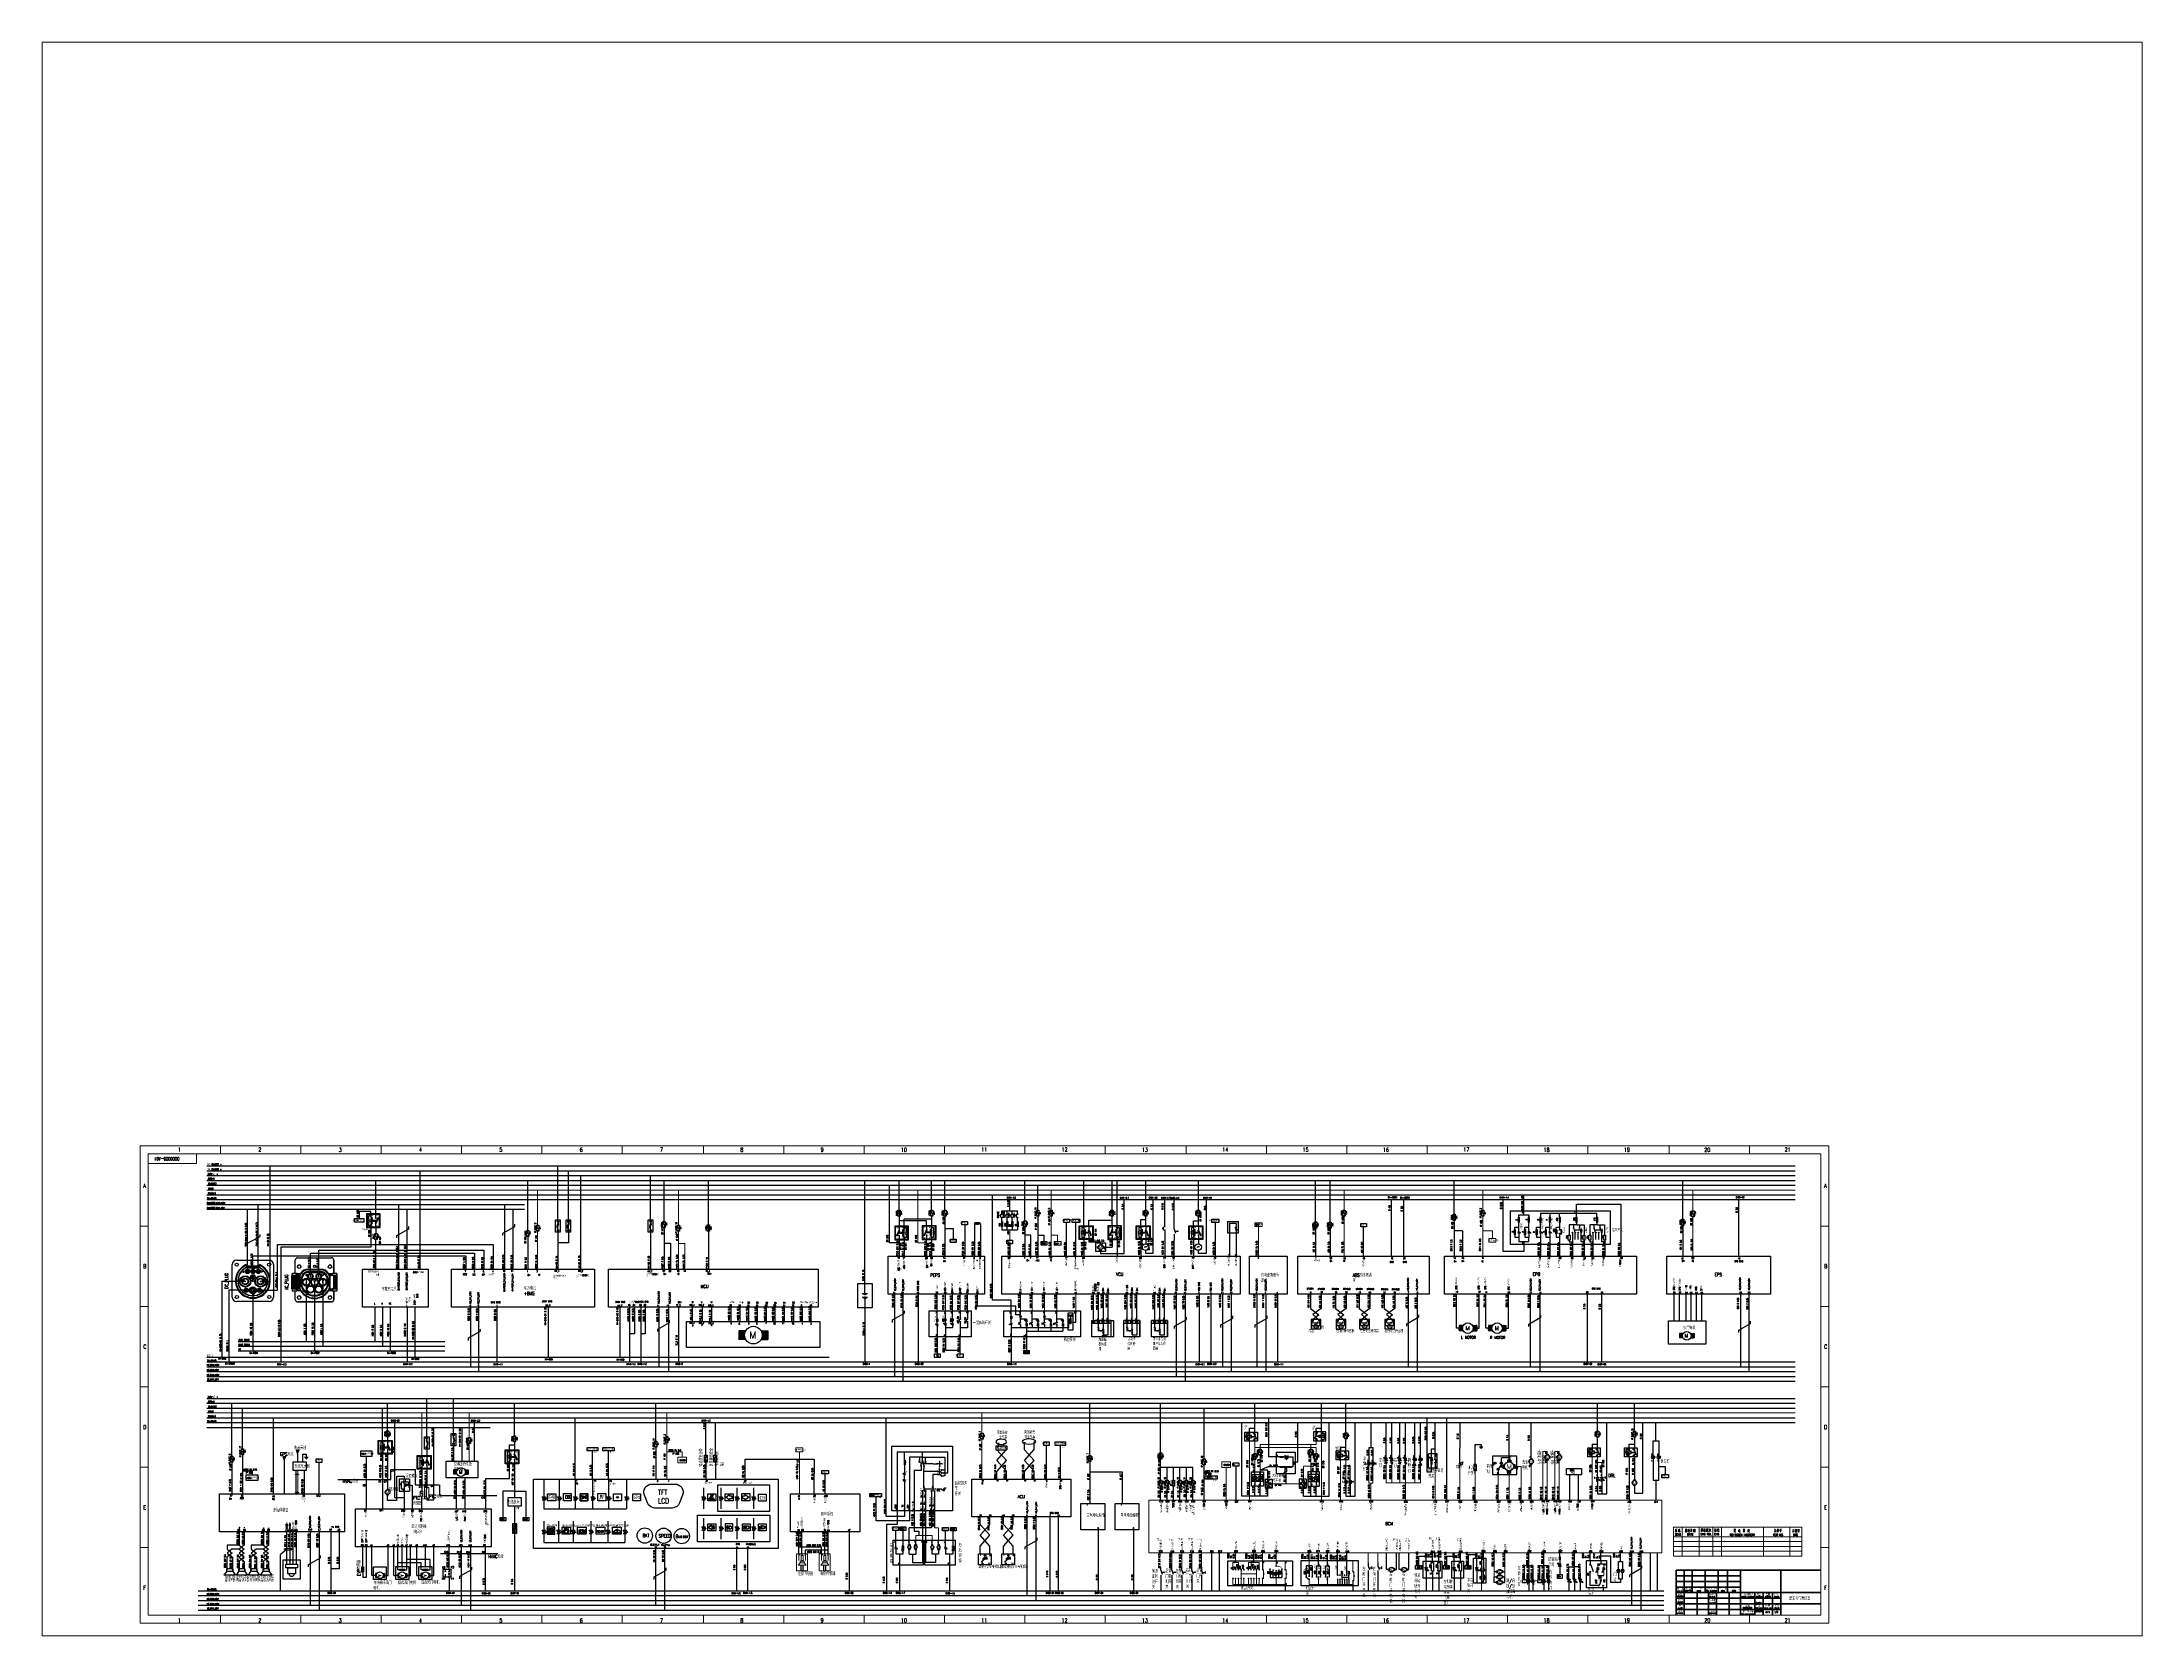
# Paper-space layout '布局2' of a CAD drawing. Header units: millimetres. Extents: x 26 to 231, y 20 to 176.
# The model-space entities are those that its viewports show. They can reach past a viewport. Long polylines and large blocks are cut down to what shows.
import ezdxf
from ezdxf.enums import TextEntityAlignment as Align

# ---------------------------------------------------------------- set-up
doc = ezdxf.new("R2010")
doc.units = ezdxf.units.MM
for name, pattern in [('CENTER', [50.8, 31.75, -6.35, 6.35, -6.35]), ('DASHED', [19.05, 12.7, -6.35]), ('DASHED2', [0.375, 0.25, -0.125]), ('DASHEDX2', [38.1, 25.4, -12.7]), ('HIDDEN', [9.525, 6.35, -3.175])]:
    doc.linetypes.add(name, pattern=pattern)
for name, color, linetype, lineweight in [('0 filament', 7, 'Continuous', 13), ('0Filament', 7, 'Continuous', 20), ('IG电', 30, 'Continuous', 20), ('细实线', 7, 'Continuous', 15)]:
    doc.layers.add(name, color=color, linetype=linetype, lineweight=lineweight)
for name, color, linetype in [('1CENTER', 1, 'CENTER'), ('2FRAM', 2, 'Continuous'), ('310V高压地', 60, 'Continuous'), ('310V高压电源', 221, 'Continuous'), ('3DASHED', 3, 'DASHED'), ('ACC电源', 20, 'Continuous'), ('BCM', 7, 'Continuous'), ('blue', 5, 'Continuous'), ('L', 212, 'Continuous'), ('LEGEND', 1, 'Continuous'), ('N', 145, 'Continuous'), ('other layer', 7, 'Continuous'), ('PE', 70, 'Continuous'), ('低速CAN低', 21, 'Continuous'), ('地线', 2, 'Continuous'), ('快充电源', 230, 'Continuous'), ('慢充电源', 200, 'Continuous'), ('文字层', 7, 'Continuous'), ('电器件', 4, 'Continuous'), ('电器连接线', 7, 'Continuous'), ('电池电', 10, 'Continuous'), ('电池箱充电电源', 240, 'Continuous'), ('线路连接层', 7, 'Continuous')]:
    doc.layers.add(name, color=color, linetype=linetype)
doc.layers.add('低速CAN高', color=7, linetype='Continuous', true_color=0x9c6471)
for name, color, linetype, plot in [('充电CAN低', 31, 'Continuous', False), ('充电CAN高', 235, 'Continuous', False), ('继电器保险丝', 10, 'Continuous', False), ('背光电源', 5, 'Continuous', False), ('高速CAN高', 23, 'Continuous', False)]:
    doc.layers.add(name, color=color, linetype=linetype, plot=plot)
doc.layers.add('高速CAN低', color=7, linetype='Continuous', true_color=0xffa500, plot=False)
doc.styles.add('HZ', font='txt.shx', dxfattribs={"width": 0.7, "height": 2})
doc.styles.add('HZ-3.0', font='txt.shx', dxfattribs={"width": 0.7, "height": 3.5, "bigfont": 'hztxt.shx'})
doc.styles.add('hztxt', font='txt.shx', dxfattribs={"width": 0.7, "bigfont": 'hztxt.shx'})
doc.styles.add('ROMANS', font='ROMANS.shx', dxfattribs={"height": 3})
doc.styles.get("Standard").update_dxf_attribs({"font": 'arial.ttf'})
doc.styles.add('TXT', font='txt.shx', dxfattribs={"height": 2.5, "bigfont": '@~!hztxt.shx'})
doc.styles.add('仿宋', font='', dxfattribs={"width": 0.8})
doc.styles.add('仿宋2.0', font='', dxfattribs={"height": 2})
doc.styles.add('仿宋2.5', font='', dxfattribs={"width": 0.7, "height": 2.5})
doc.styles.add('数字 txt 3.5', font='txt.shx', dxfattribs={"width": 0.7, "height": 2, "bigfont": '@~!hztxt.shx'})
doc.styles.add('机械', font='', dxfattribs={"width": 0.7, "height": 3})
doc.styles.get('仿宋').set_extended_font_data('FangSong_GB2312')
doc.styles.get('仿宋2.0').set_extended_font_data('FangSong_GB2312')
doc.styles.get('仿宋2.5').set_extended_font_data('FangSong_GB2312')
doc.styles.get('机械').set_extended_font_data('SimSun')
doc.dimstyles.new('ISO-25', dxfattribs={"dimtxt": 2.5, "dimasz": 2.5, "dimexe": 1.25, "dimexo": 0.625, "dimtad": 1, "dimtxsty": 'Standard', "dimcen": 2.5, "dimadec": 0, "dimazin": 0, "dimtfac": 1, "dimtmove": 0, "dimatfit": 3, "dimfxl": 1, "dimarcsym": 0})

# ---------------------------------------------------------------- blocks, each defined once
blk = doc.blocks.new('继电器')
at = {"layer": '继电器保险丝', "lineweight": -3}
for p, q in [((1183, 184.2), (1165.8, 184.2)), ((1165.8, 184.2), (1165.8, 167)), ((1182.2, 183.5), (1166.6, 183.5)), ((1166.6, 183.5), (1166.6, 167.8)), ((1171.3, 184.2), (1171.3, 179)), ((1177.5, 184.2), (1177.5, 182.2)), ((1182.2, 167.8), (1182.2, 183.5)), ((1183, 167), (1183, 184.2)), ((1165.8, 167), (1183, 167)), ((1166.6, 167.8), (1182.2, 167.8)), ((1170.9, 178.8), (1168.1, 172.6)), ((1168.8, 172.2), (1171.6, 178.4)), ((1175.7, 175.2), (1170.1, 175.2)), ((1175.7, 176.1), (1170.6, 176.1)), ((1171.3, 172), (1171.3, 167)), ((1177.5, 181.6), (1177.5, 179.9)), ((1177.5, 171.4), (1177.5, 169.7)), ((1177.5, 169.1), (1177.5, 167)), ((1177.8, 181.9), (1179.9, 181.9)), ((1179.9, 169.4), (1177.8, 169.4)), ((1179.9, 177.7), (1179.3, 177.3)), ((1179.3, 177.3), (1180.5, 176.7)), ((1180.5, 176.7), (1179.3, 176)), ((1179.3, 176), (1180.5, 175.3)), ((1180.5, 175.3), (1179.3, 174.6)), ((1179.3, 174.6), (1180.5, 173.9)), ((1179.9, 181.9), (1179.9, 177.7)), ((1180.5, 173.9), (1179.9, 173.6)), ((1179.9, 173.6), (1179.9, 169.4))]:
    blk.add_line(p, q, dxfattribs=at)
at = {"layer": '继电器保险丝'}
blk.add_line((1177.5, 167.4), (1177.5, 167), dxfattribs=at)
at = {"layer": '继电器保险丝', "lineweight": -3}
for centre, radius in [((1168.5, 172.4), 0.393), ((1171.3, 178.6), 0.393), ((1171.3, 172.4), 0.393), ((1177.5, 181.9), 0.28), ((1177.5, 169.4), 0.28)]:
    blk.add_circle(centre, radius, dxfattribs=at)
for centre, radius, start, end in [((1176.9, 178.7), 1.35, 62.298, 328.5515), ((1176.9, 177.3), 1.35, 31.4485, 321.8423), ((1176.9, 175.6), 1.35, 38.1577, 328.5515), ((1176.9, 172.6), 1.35, 37.2047, 297.702), ((1176.9, 174.2), 1.32, 32.4765, 321.7673)]:
    blk.add_arc(centre, radius, start, end, dxfattribs=at)
at = {"layer": '继电器保险丝', "lineweight": -3, "char_height": 2, "width": 3.76, "attachment_point": 3, "style": '仿宋2.0'}
for s, insert in [('30', (1170.9, 183.4)), ('86', (1177.2, 183.4)), ('87', (1170.9, 170)), ('85', (1177.1, 170))]:
    blk.add_mtext(s, dxfattribs=dict(at, insert=insert))
blk = doc.blocks.new('高压保险丝')
at = {"layer": '继电器保险丝'}
blk.add_lwpolyline([(1201.7, 197.4), (1207.4, 197.4), (1207.4, 182), (1201.7, 182)], close=True, dxfattribs=at)
at = {"layer": '继电器保险丝', "lineweight": -3}
for centre in [(1204.7, 195.2), (1204.7, 184.3)]:
    blk.add_circle(centre, 1.07, dxfattribs=at)
for points in [[(1204.7, 194.2), (1204.2, 192.1), (1203.2, 189.4), (1203.7, 187), (1204.7, 185.3)], [(1204.7, 194.2), (1205.2, 192.1), (1204.5, 189.8), (1204.2, 188.8), (1204.7, 185.3)]]:
    blk.add_spline(points, degree=3, dxfattribs=at)
blk = doc.blocks.new('蓄电池')
at = {"layer": '电器件', "color": 140}
for p, q in [((-2.9, 1.5), (2.6, 1.5)), ((-1.5, 0.7), (1.5, 0.7)), ((0, 1.5), (0, 5.9)), ((0, 0.7), (0, 0)), ((-2.9, -2.4), (2.6, -2.4)), ((-1.5, -3.2), (1.5, -3.2)), ((0, -0.8), (0, -1.3)), ((0, -2.1), (0, -2.4)), ((0, -3.2), (0, -9.4))]:
    blk.add_line(p, q, dxfattribs=at)
blk = doc.blocks.new('二极管')
at = {"layer": '电器件', "color": 140}
for p, q in [((1034, 2002), (1034, 1986)), ((1034, 2002), (1046, 1994)), ((1046, 1994), (1046, 2001)), ((1034, 1986), (1046, 1994)), ((1046, 1994), (1046, 1987))]:
    blk.add_line(p, q, dxfattribs=at)
blk = doc.blocks.new('发光二极管')
at = {"layer": '电器件', "color": 140}
for p, q in [((965, 1968), (970, 1976)), ((970, 1971), (968, 1968)), ((970, 1976), (969, 1975)), ((970, 1971), (973, 1976)), ((970, 1976), (970, 1975)), ((973, 1976), (972, 1975)), ((973, 1976), (972, 1975))]:
    blk.add_line(p, q, dxfattribs=at)
blk.add_blockref('二极管', (-74, -35), dxfattribs=at)
blk = doc.blocks.new('电阻')
at = {"layer": '电器件', "color": 140}
blk.add_lwpolyline([(1001, 1999), (1023, 1999), (1023, 1990), (1001, 1990)], close=True, dxfattribs=at)
blk = doc.blocks.new('开关')
at = {"layer": '电器件', "color": 140}
blk.add_line((906, 2034), (927, 2043), dxfattribs=at)
for centre in [(906, 2031), (927, 2031)]:
    blk.add_circle(centre, 2.78, dxfattribs=at)
blk = doc.blocks.new('2 V MOTOR')
at = {"layer": '电器件', "ltscale": 0.1}
h = blk.add_hatch(color=140, dxfattribs=at)
h.paths.add_polyline_path([(1, -1.2), (1, 0), (-1, 0), (-1, -1.2, -0.187868)])
h.paths.add_polyline_path([(-3.9, -5), (-2.7, -5, -0.094234), (-2.9, -3.9, -0.092007), (-2.7, -2.9), (-3.9, -2.9)])
h.paths.add_polyline_path([(1, -7.8), (1, -6.6, -0.187868), (-1, -6.6), (-1, -7.8)])
h.paths.add_polyline_path([(3.9, -2.9), (2.7, -2.9, -0.092007), (2.9, -3.9, -0.094234), (2.7, -5), (3.9, -5)])
at = {"layer": '电器件', "color": 140}
for p, q in [((-1, 0), (1, 0)), ((-1, 0), (-1, -1.2)), ((1, 0), (1, -1.2)), ((-3.9, -5), (-3.9, -2.9)), ((-3.9, -2.9), (-2.7, -2.9)), ((-3.9, -5), (-2.7, -5)), ((-1, -7.8), (-1, -6.6)), ((1, -7.8), (-1, -7.8)), ((1, -7.8), (1, -6.6)), ((3.9, -2.9), (2.7, -2.9)), ((3.9, -5), (2.7, -5)), ((3.9, -2.9), (3.9, -5))]:
    blk.add_line(p, q, dxfattribs=at)
blk.add_circle((0, -3.9), 2.89, dxfattribs=at)
blk.add_text('M', height=4, dxfattribs=at).set_placement((-2.4, -5.9))
blk = doc.blocks.new('1')
for p, q in [((3028.8, 431.7), (3028.8, 434.6)), ((3028.8, 434.6), (3033.8, 434.6)), ((3028.8, 425.1), (3028.8, 422)), ((3028.8, 422), (3033.8, 422)), ((3033.8, 428.9), (3033.8, 434.6)), ((3033.8, 427.2), (3033.8, 422))]:
    blk.add_line(p, q)
at = {"layer": '电器件', "color": 140, "lineweight": -3}
for p, q in [((3029.5, 431.7), (3028.1, 431.7)), ((3028.1, 431.7), (3028.1, 425.1)), ((3029.5, 425.1), (3028.1, 425.1)), ((3029.5, 431.7), (3029.5, 425.1))]:
    blk.add_line(p, q, dxfattribs=at)
at = {"layer": '电器件', "color": 140, "xscale": 0.144, "yscale": 0.144, "zscale": 0.144, "rotation": 270}
blk.add_blockref('发光二极管', (2751.6, 567.1), dxfattribs=at)
blk = doc.blocks.new('A$C40DF2B50')
for centre in [(1, 12), (1, 1)]:
    blk.add_circle(centre, 1.05)
blk.add_spline([(1, 11), (1.8, 8), (2.5, 5.4), (1, 2.1), (1.5, 5.4), (0.5, 8.6), (1, 11)], degree=3)
blk = doc.blocks.new('慢熔保险')
at = {"layer": '继电器保险丝'}
blk.add_lwpolyline([(1156.4, 206.4), (1162.1, 206.4), (1162.1, 191.1), (1156.4, 191.1)], close=True, dxfattribs=at)
blk.add_blockref('A$C40DF2B50', (1158.1, 192.4), dxfattribs=at)
blk = doc.blocks.new('1 V MOTOR')
at = {"layer": '电器件', "ltscale": 0.1}
h = blk.add_hatch(color=140, dxfattribs=at)
h.paths.add_polyline_path([(-1, -6.6), (-1, -7.8), (1, -7.8), (1, -6.6, -0.187868)])
h.paths.add_polyline_path([(1, -1.2), (1, 0), (-1, 0), (-1, -1.2, -0.187868)])
at = {"layer": '电器件', "color": 140}
for p, q in [((-1, 0), (1, 0)), ((-1, 0), (-1, -1.2)), ((1, 0), (1, -1.2)), ((-1, -7.8), (-1, -6.6)), ((1, -7.8), (-1, -7.8)), ((1, -7.8), (1, -6.6))]:
    blk.add_line(p, q, dxfattribs=at)
blk.add_circle((0, -3.9), 2.89, dxfattribs=at)
at = {"layer": '电器件', "color": 140, "insert": (0, -3.9), "char_height": 4, "width": 4.883, "attachment_point": 5}
blk.add_mtext('M', dxfattribs=at)
blk = doc.blocks.new('A$C0CAE0D84')
at = {"layer": '电器件'}
for points in [[(2.4, 4.8), (2.3, 5), (2.1, 5.1), (2.7, 5.3)], [(3.2, 3.7), (3.1, 3.9), (2.9, 4.1), (3.4, 4.2)]]:
    blk.add_hatch(color=256, dxfattribs=at).paths.add_polyline_path(points)
for p, q in [((0, 4), (4, 2)), ((0, 0), (0, 4)), ((4, 2), (0, 0)), ((1.4, 4.3), (2.7, 5.3)), ((2.7, 5.3), (2.1, 5.1)), ((2.1, 5.1), (2.3, 5)), ((2.2, 3.3), (3.4, 4.2)), ((2.4, 4.8), (2.3, 5)), ((2.7, 5.3), (2.4, 4.8)), ((3.4, 4.2), (2.9, 4.1)), ((2.9, 4.1), (3.1, 3.9)), ((3.2, 3.7), (3.1, 3.9)), ((3.4, 4.2), (3.2, 3.7)), ((4, 0), (4, 4))]:
    blk.add_line(p, q, dxfattribs=at)
blk = doc.blocks.new('A$C5C44610B')
blk.add_line((2, 0), (2, 4))
at = {"rotation": 270}
blk.add_blockref('A$C0CAE0D84', (0, 4), dxfattribs=at)
blk = doc.blocks.new('FUSE')
at = {"layer": 'other layer', "color": 1}
for p, q in [((0, 7.5), (0, 6.8)), ((0, 0), (0, 0.7))]:
    blk.add_line(p, q, dxfattribs=at)
at = {"layer": 'other layer', "color": 1, "linetype": 'HIDDEN'}
blk.add_lwpolyline([(-1.4, 7.5), (1.4, 7.5), (1.4, 0), (-1.4, 0)], close=True, dxfattribs=at)
at = {"layer": 'other layer', "color": 1}
for centre, radius, start, end in [((1.2, 5.3), 1.98, 128.8945, 231.1055), ((-0.8, 2.2), 1.75, 298.4847, 61.5153)]:
    blk.add_arc(centre, radius, start, end, dxfattribs=at)
at = {"layer": 'other layer', "linetype": 'DASHED2', "style": 'HZ', "width": 0.7}
for tag, p in [('FUSE', (-1.6, 4)), ('电流', (3.6, 4.1))]:
    blk.add_attdef(tag, text='', height=2, rotation=90, dxfattribs=at).set_placement(p, align=Align.CENTER)
blk = doc.blocks.new('RLY')
at = {"layer": 'LEGEND', "color": 1}
for p, q in [((-8.9, 12), (-13.9, 12)), ((-13.9, 8.7), (-13.9, 12)), ((-13.9, 6), (-13.9, 2.8)), ((-8.9, 2.8), (-13.9, 2.8)), ((-5.2, 9.2), (-12.6, 9.2)), ((-5.2, 9.2), (-12.6, 5.5)), ((-12.6, 9.2), (-12.6, 5.5)), ((-12.6, 5.5), (-5.2, 5.5)), ((-8.9, 14.8), (-8.9, 9.2)), ((-8.9, 0), (-8.9, 5.5)), ((-5.2, 5.5), (-5.2, 9.2)), ((-5.2, 7.7), (1, 7.7)), ((-5.2, 7), (1.3, 7)), ((0, 11.1), (0, 14.8)), ((0, 10.3), (3, 3)), ((0, 0), (0, 3))]:
    blk.add_line(p, q, dxfattribs=at)
at = {"layer": 'LEGEND', "color": 1, "ltscale": 5}
blk.add_lwpolyline([(-16.2, 14.8), (4.3, 14.8), (4.3, 0), (-16.2, 0)], close=True, dxfattribs=at)
at = {"layer": 'LEGEND', "color": 1}
blk.add_lwpolyline([(-14.2, 8.7), (-13.5, 8.7), (-13.5, 6), (-14.2, 6)], close=True, dxfattribs=at)
for centre in [(0, 11.1), (0, 3.7)]:
    blk.add_circle(centre, 0.738, dxfattribs=at)
at = {"layer": 'LEGEND', "color": 1, "ltscale": 0.1, "style": 'HZ', "width": 0.67}
for s, p in [('86', (-11.4, 14.5)), ('85', (-11.4, 2.5)), ('30', (-2.6, 14.5)), ('87', (-2.6, 2.5))]:
    blk.add_text(s, height=2, rotation=270, dxfattribs=at).set_placement(p)
blk = doc.blocks.new('RLY2')
at = {"layer": 'LEGEND', "color": 1}
for p, q in [((0, 7.8), (-2.2, 2.2)), ((4, 5.3), (-1, 5.3)), ((4, 5.9), (-0.8, 5.9)), ((0, 8.4), (0, 11.1)), ((0, 0), (0, 2.2)), ((4, 7), (9.5, 7)), ((4, 7), (9.5, 4.2)), ((4, 4.2), (4, 7)), ((9.5, 4.2), (4, 4.2)), ((6.8, 11.1), (6.8, 7)), ((6.8, 9.1), (10.5, 9.1)), ((6.8, 0), (6.8, 4.2)), ((6.8, 2.1), (10.5, 2.1)), ((9.5, 7), (9.5, 4.2)), ((10.5, 6.6), (10.5, 9.1)), ((10.5, 4.6), (10.5, 2.1))]:
    blk.add_line(p, q, dxfattribs=at)
at = {"layer": 'LEGEND', "color": 1, "ltscale": 5}
blk.add_lwpolyline([(12.3, 11.1), (-3.3, 11.1), (-3.3, 0), (12.3, 0)], close=True, dxfattribs=at)
at = {"layer": 'LEGEND', "color": 1}
blk.add_lwpolyline([(10.8, 6.6), (10.2, 6.6), (10.2, 4.6), (10.8, 4.6)], close=True, dxfattribs=at)
for centre in [(0, 8.4), (0, 2.8)]:
    blk.add_circle(centre, 0.557, dxfattribs=at)
at = {"color": 1, "ltscale": 0.1, "style": 'HZ', "width": 0.67}
for s, p in [('30', (1.8, 9.3)), ('87', (1.8, 0.1)), ('86', (8.7, 9.3)), ('85', (8.7, 0.1))]:
    blk.add_text(s, height=1.5, rotation=90, dxfattribs=at).set_placement(p)
blk = doc.blocks.new('light')
at = {"layer": '电器件', "color": 140, "ltscale": 0.1}
for p, q in [((-1.4, 0.6), (1.5, 3.5)), ((1.5, 0.6), (-1.4, 3.5))]:
    blk.add_line(p, q, dxfattribs=at)
blk.add_circle((0, 2.1), 2.05, dxfattribs=at)
blk = doc.blocks.new('switch2')
at = {"layer": '电器件', "color": 140, "linetype": 'DASHEDX2'}
for p, q in [((-1.5, 7.9), (-1.5, 0)), ((1.5, 7.9), (-1.5, 7.9)), ((1.5, 0), (-1.5, 0)), ((1.5, 7.9), (1.5, 0))]:
    blk.add_line(p, q, dxfattribs=at)
at = {"layer": '电器件', "color": 140, "ltscale": 0.1}
for p, q in [((0, 6.1), (0, 7.9)), ((0, 2.1), (0, 0)), ((0.8, 6.1), (0.8, 2.1)), ((0.8, 4.1), (1.5, 4.1))]:
    blk.add_line(p, q, dxfattribs=at)
at = {"layer": '电器件', "color": 140}
for centre in [(0, 6.1), (0, 2.1)]:
    blk.add_circle(centre, 0.395, dxfattribs=at)
blk = doc.blocks.new('led')
at = {"layer": '电器件', "ltscale": 0.1}
for points in [[(-2.6, 3.3), (-2.4, 3.5), (-3, 4.2)], [(-2.1, 3.6), (-1.9, 3.8), (-2.5, 4.5)]]:
    blk.add_hatch(color=140, dxfattribs=at).paths.add_polyline_path(points)
h = blk.add_hatch(color=140, dxfattribs=at)
h.paths.add_polyline_path([(0, 3), (-1.6, 0), (0, 0)])
h.paths.add_polyline_path([(0, 0), (1.6, 0), (0, 3)])
at = {"layer": '电器件', "color": 140, "ltscale": 0.1}
for p, q in [((-2.5, 3.4), (-1.9, 2.4)), ((-2, 3.7), (-1.4, 2.7)), ((1.6, 3), (-1.6, 3)), ((0, 3), (0, 0))]:
    blk.add_line(p, q, dxfattribs=at)
for points in [[(-3, 4.2), (-2.4, 3.5), (-2.6, 3.3)], [(-2.5, 4.5), (-1.9, 3.8), (-2.1, 3.6)], [(0, 3), (1.6, 0), (-1.6, 0)]]:
    blk.add_lwpolyline(points, close=True, dxfattribs=at)
blk = doc.blocks.new('5')
at = {"layer": '电器件', "color": 140}
for p, q in [((2395.7, -399.2), (2395.7, -391.6)), ((2395.7, -399.2), (2399, -409)), ((2395.7, -411.2), (2395.7, -426.3)), ((2399.1, -404.1), (2400.7, -404.1)), ((2401.4, -404.1), (2403.3, -404.1))]:
    blk.add_line(p, q, dxfattribs=at)
blk.add_circle((2404.2, -404.1), 0.875, dxfattribs=at)
blk = doc.blocks.new('kaiguan')
at = {"layer": '电器件', "color": 140}
for p, q in [((3453.7, -1023.4), (3453.7, -1027.2)), ((3453.7, -1027.2), (3455.4, -1032.1)), ((3453.7, -1033.2), (3453.7, -1040.7)), ((3455.5, -1029.9), (3458.4, -1029.9)), ((3458.4, -1028.6), (3458, -1028.6)), ((3458.4, -1031.2), (3458, -1031.2)), ((3458.4, -1028.6), (3458.4, -1031.2))]:
    blk.add_line(p, q, dxfattribs=at)
blk = doc.blocks.new('FUSE JCASE')
at = {"layer": 'other layer', "color": 1}
for p, q in [((0, 9.6), (0, 8.9)), ((0, 1.9), (0, 2.6))]:
    blk.add_line(p, q, dxfattribs=at)
at = {"layer": 'other layer', "color": 1, "linetype": 'HIDDEN'}
blk.add_lwpolyline([(-1.4, 9.6), (1.4, 9.6), (1.4, 1.9), (-1.4, 1.9)], close=True, dxfattribs=at)
at = {"layer": 'other layer', "color": 1}
for centre, radius, start, end in [((1.1, 7.3), 1.95, 125.769, 234.231), ((2.8, 7.3), 3.22, 150.5663, 209.4337), ((-1.1, 4.1), 1.94, 305.5187, 54.4813), ((-2.8, 4.1), 3.22, 330.5787, 29.4705)]:
    blk.add_arc(centre, radius, start, end, dxfattribs=at)
at = {"layer": 'other layer', "linetype": 'DASHED2', "style": 'HZ', "width": 0.7}
for tag, p in [('FUSE', (-1.7, 5.7)), ('10A', (3.7, 5.7))]:
    blk.add_attdef(tag, text='', height=2, rotation=90, dxfattribs=at).set_placement(p, align=Align.CENTER)
blk = doc.blocks.new('gnd')
at = {"layer": 'blue', "color": 2, "ltscale": 0.1}
for p, q in [((0, 0), (0, -3)), ((-2.2, -3), (2.2, -3)), ((-1.5, -3.8), (1.5, -3.8)), ((-0.5, -4.5), (0.5, -4.5))]:
    blk.add_line(p, q, dxfattribs=at)

msp = doc.modelspace()

# ---------------------------------------------------------------- hatches: boundary and pattern name
at = {"lineweight": -3}
h = msp.add_hatch(color=256, dxfattribs=at)
h.dxf.hatch_style = 1
h.paths.add_polyline_path([(1538.8, -149, 1), (1536.7, -149, 1)])
at = {"layer": '0Filament', "ltscale": 0.1}
for points in [[(1104.9, 263.4, 1), (1105.7, 263.4, 1)], [(1463.2, 263.4, 1), (1464, 263.4, 1)], [(1236.6, 245.4, 1), (1237.4, 245.4, 1)], [(1291.5, 257.4, 1), (1292.3, 257.4, 1)], [(1425.5, 245.4, 1), (1426.3, 245.4, 1)], [(1476.2, 257.4, 1), (1477, 257.4, 1)], [(1491.5, 251.4, 1), (1492.3, 251.4, 1)], [(1578.5, 251.4, 1), (1579.3, 251.4, 1)], [(1599.5, 245.4, 1), (1600.3, 245.4, 1)], [(1650.4, 245.4, 1), (1651.2, 245.4, 1)], [(1845.3, 245.4, 1), (1846.1, 245.4, 1)], [(1875.7, 239.4, 1), (1876.5, 239.4, 1)], [(1887.8, 245.4, 1), (1888.5, 245.4, 1)], [(1928.3, 245.4, 1), (1929.1, 245.4, 1)], [(1944.8, 245.4, 1), (1945.6, 245.4, 1)], [(2044.4, 245.4, 1), (2045.2, 245.4, 1)], [(2060.3, 239.4, 1), (2061.1, 239.4, 1)], [(2117.6, 245.4, 1), (2118.4, 245.4, 1)], [(2152.9, 245.4, 1), (2153.7, 245.4, 1)], [(2159.2, 245.4, 1), (2160, 245.4, 1)], [(2194.9, 245.4, 1), (2195.7, 245.4, 1)], [(2260.4, 245.4, 1), (2261.2, 245.4, 1)], [(2406.2, 245.4, 1), (2407, 245.4, 1)], [(2424.4, 245.4, 1), (2425.2, 245.4, 1)], [(2578.8, 245.4, 1), (2579.6, 245.4, 1)], [(2863.2, 245.4, 1), (2864, 245.4, 1)], [(1076.7, 209.4, 1), (1077.5, 209.4, 1)], [(1090.1, 215.4, 1), (1090.9, 215.4, 1)], [(1264.9, 215.4, 1), (1265.7, 215.4, 1)], [(1275.6, 209.4, 1), (1276.4, 209.4, 1)], [(1397, 215.4, 1), (1397.8, 215.4, 1)], [(1407.2, 209.4, 1), (1408, 209.4, 1)], [(1437.8, 233.4, 1), (1438.6, 233.4, 1)], [(1613, 233.4, 1), (1613.8, 233.4, 1)], [(1911, 233.4, 1), (1911.8, 233.4, 1)], [(2004, 227.4, 1), (2004.8, 227.4, 1)], [(2025.5, 221.4, 1), (2026.3, 221.4, 1)], [(2077.1, 233.4, 1), (2077.9, 233.4, 1)], [(2168, 221.4, 1), (2168.8, 221.4, 1)], [(2204, 221.4, 1), (2204.8, 221.4, 1)], [(2218.5, 221.4, 1), (2219.3, 221.4, 1)], [(2230.4, 221.4, 1), (2231.2, 221.4, 1)], [(2270.5, 221.4, 1), (2271.3, 221.4, 1)], [(2441.7, 233.4, 1), (2442.5, 233.4, 1)], [(2500.7, 221.4, 1), (2501.5, 221.4, 1)], [(2516, 221.4, 1), (2516.8, 221.4, 1)], [(2614.3, 233.4, 1), (2615.1, 233.4, 1)], [(2639.6, 221.4, 1), (2640.4, 221.4, 1)], [(2665.4, 227.4, 1), (2666.2, 227.4, 1)], [(2876, 233.4, 1), (2876.8, 233.4, 1)], [(2933.2, 221.4, 1), (2934, 221.4, 1)], [(1887.8, 195, 1), (1888.5, 195, 1)], [(1928.3, 197.6, 1), (1929.1, 197.6, 1)], [(1236.6, 165.8, 1), (1237.4, 165.8, 1)], [(1887.8, 167.7, 1), (1888.5, 167.7, 1)], [(1922.1, 167.7, 1), (1922.9, 167.7, 1)], [(2578.8, 182.5, 1), (2579.6, 182.5, 1)], [(1083.4, 33.1, 1), (1084.2, 33.1, 1)], [(1149.9, 45.1, 1), (1150.7, 45.1, 1)], [(1160.2, 33.1, 1), (1161, 33.1, 1)], [(1170.4, 39.1, 1), (1171.2, 39.1, 1)], [(1235, 45.1, 1), (1235.8, 45.1, 1)], [(1244.9, 39.1, 1), (1245.7, 39.1, 1)], [(1254.4, 33.1, 1), (1255.2, 33.1, 1)], [(1044.9, 25.5, 1), (1045.7, 25.5, 1)], [(1053.4, 19.5, 1), (1054.2, 19.5, 1)], [(1118, 19.5, 1), (1118.8, 19.5, 1)], [(1275.4, 19.5, 1), (1276.2, 19.5, 1)], [(1284.9, 25.5, 1), (1285.7, 25.5, 1)], [(1354.4, 13.5, 1), (1355.2, 13.5, 1)], [(1364.2, 7.5, 1), (1365, 7.5, 1)], [(1387.2, 19.5, 1), (1388, 19.5, 1)], [(1450.8, 25.5, 1), (1451.6, 25.5, 1)], [(1540.2, 25.5, 1), (1541, 25.5, 1)], [(1552.4, 19.5, 1), (1553.2, 19.5, 1)], [(1566.2, 19.5, 1), (1567, 19.5, 1)], [(1588.8, 13.5, 1), (1589.6, 13.5, 1)], [(1600.7, 7.5, 1), (1601.5, 7.5, 1)], [(1613.3, 19.5, 1), (1614.1, 19.5, 1)], [(1845.3, 19.5, 1), (1846.1, 19.5, 1)], [(1882, 1.5, 1), (1882.8, 1.5, 1)], [(1911.4, 19.5, 1), (1912.2, 19.5, 1)], [(2027.5, 19.5, 1), (2028.3, 19.5, 1)], [(2232.8, 1.5, 1), (2233.6, 1.5, 1)], [(2261.3, 19.5, 1), (2262.1, 19.5, 1)], [(2275.9, 19.5, 1), (2276.7, 19.5, 1)], [(2290.3, 13.5, 1), (2291.1, 13.5, 1)], [(2301.3, 7.5, 1), (2302.1, 7.5, 1)], [(2333.1, 13.5, 1), (2333.9, 13.5, 1)], [(2344.2, 7.5, 1), (2345, 7.5, 1)], [(2359, 19.5, 1), (2359.8, 19.5, 1)], [(2521.5, 13.5, 1), (2522.3, 13.5, 1)], [(2532.8, 7.5, 1), (2533.6, 7.5, 1)], [(2673.5, 13.5, 1), (2674.3, 13.5, 1)], [(2685.4, 7.5, 1), (2686.2, 7.5, 1)], [(2744.3, 19.5, 1), (2745.1, 19.5, 1)], [(2762.3, 19.5, 1), (2763.1, 19.5, 1)], [(2935.2, 13.5, 1), (2935.9, 13.5, 1)], [(2945.7, 7.5, 1), (2946.5, 7.5, 1)], [(1299.9, -26, 1), (1300.7, -26, 1)], [(1333.3, -26, 1), (1334.1, -26, 1)], [(1892.6, -4.5, 1), (1893.4, -4.5, 1)], [(2243.7, -4.5, 1), (2244.5, -4.5, 1)], [(1057.2, -32, 1), (1058, -32, 1)], [(1070.5, -38, 1), (1071.3, -38, 1)], [(1109.1, -50, 1), (1109.8, -50, 1)], [(1244.9, -38, 1), (1245.6, -38, 1)], [(1251.1, -32, 1), (1251.9, -32, 1)], [(1293.6, -44, 1), (1294.4, -44, 1)], [(1352.7, -44, 1), (1353.5, -44, 1)], [(1409.1, -32, 1), (1409.9, -32, 1)], [(1484.7, -50, 1), (1485.5, -50, 1)], [(1584.9, -32, 1), (1585.7, -32, 1)], [(1598.7, -44, 1), (1599.5, -44, 1)], [(1871.9, -50, 1), (1872.7, -50, 1)], [(1990.9, -44, 1), (1991.7, -44, 1)], [(2125.2, -32, 1), (2126, -32, 1)], [(2213.4, -32, 1), (2214.2, -32, 1)], [(2267.4, -38, 1), (2268.2, -38, 1)], [(2330.6, -32, 1), (2331.4, -32, 1)], [(2347.7, -50, 1), (2348.4, -50, 1)], [(2413.7, -32, 1), (2414.5, -32, 1)], [(2444.1, -32, 1), (2444.9, -32, 1)], [(2544.9, -50, 1), (2545.7, -50, 1)], [(2569.3, -50, 1), (2570.1, -50, 1)], [(2757.3, -32, 1), (2758.1, -32, 1)], [(2803.2, -32, 1), (2804, -32, 1)], [(1260.3, -56, 1), (1261.1, -56, 1)], [(1308.8, -62, 1), (1309.6, -62, 1)], [(1343.8, -62, 1), (1344.6, -62, 1)], [(1359.2, -56, 1), (1360, -56, 1)], [(1647.4, -56, 1), (1648.2, -56, 1)], [(1659.2, -56, 1), (1660, -56, 1)], [(2314.6, -56, 1), (2315.4, -56, 1)], [(2330.7, -62.9, 1), (2331.4, -62.9, 1)], [(2384, -56, 1), (2384.8, -56, 1)], [(2413.7, -62.9, 1), (2414.5, -62.9, 1)], [(2423, -56, 1), (2423.8, -56, 1)], [(2455.4, -56, 1), (2456.2, -56, 1)], [(2475.2, -56, 1), (2475.9, -56, 1)], [(2494.2, -56, 1), (2495, -56, 1)], [(2501.2, -56, 1), (2502, -56, 1)], [(2511.2, -56, 1), (2512, -56, 1)], [(2518.2, -56, 1), (2519, -56, 1)], [(2529.7, -56, 1), (2530.5, -56, 1)], [(2537, -56, 1), (2537.8, -56, 1)], [(2555, -56, 1), (2555.8, -56, 1)], [(2768.6, -56, 1), (2769.4, -56, 1)], [(2813.7, -56, 1), (2814.5, -56, 1)], [(2829.9, -56, 1), (2830.7, -56, 1)], [(2330.6, -87, 1), (2331.4, -87, 1)], [(2400.5, -83.3, 1), (2401.3, -83.3, 1)], [(2444.1, -86.6, 1), (2444.9, -86.6, 1)], [(2475.2, -86.9, 1), (2475.9, -86.9, 1)], [(2555, -88.6, 1), (2555.8, -88.6, 1)], [(2757.3, -82.8, 1), (2758.1, -82.8, 1)], [(2803.2, -82.8, 1), (2804, -82.8, 1)], [(1137.7, -120.1, 1), (1138, -120.1, 1)], [(2221.4, -112, 1), (2222.2, -112, 1)], [(2229.4, -112, 1), (2230.2, -112, 1)], [(2237.4, -112, 1), (2238.2, -112, 1)], [(2245.4, -112, 1), (2246.2, -112, 1)], [(2337.1, -115, 1), (2337.9, -115, 1)], [(2400.4, -110.1, 1), (2401.2, -110.1, 1)], [(2444.1, -109.8, 1), (2444.9, -109.8, 1)], [(2518.2, -130.8, 1), (2519, -130.8, 1)], [(2757.3, -105.8, 1), (2758.1, -105.8, 1)], [(1137.7, -142.8, 1), (1138, -142.8, 1)], [(1271.6, -149.8, 1), (1272.4, -149.8, 1)], [(1409.1, -141.2, 1), (1409.9, -141.2, 1)], [(2330.6, -147.7, 1), (2331.4, -147.7, 1)], [(2337.1, -147.8, 1), (2337.9, -147.8, 1)], [(2369.2, -132, 1), (2370, -132, 1)], [(2400.5, -147.7, 1), (2401.3, -147.7, 1)], [(2407, -147.7, 1), (2407.8, -147.7, 1)], [(2449.3, -147.5, 1), (2450.1, -147.5, 1)], [(2474.9, -131.5, 1), (2475.7, -131.5, 1)], [(2762.5, -144.6, 1), (2763.3, -144.6, 1)], [(1912.2, -196.3, 1), (1912.9, -196.3, 1)], [(1125.1, -213.9, 1), (1125.1, -215, 1)], [(1263.8, -230.7, 1), (1264.6, -230.7, 1)], [(1275, -226.2, 1), (1275.8, -226.2, 1)], [(1762.8, -211.1, 1), (1763.6, -211.1, 1)], [(1799.6, -214.3, 1), (1800.4, -214.3, 1)], [(2761.3, -222.1, 1), (2762.1, -222.1, 1)], [(1117.5, -265.3, 1), (1118.3, -265.3, 1)], [(1154.6, -283.3, 1), (1155.4, -283.3, 1)], [(1180.6, -265.3, 1), (1181.4, -265.3, 1)], [(1327.6, -265.3, 1), (1328.4, -265.3, 1)], [(1342.7, -283.3, 1), (1343.5, -283.3, 1)], [(1372.5, -265.3, 1), (1373.3, -265.3, 1)], [(1409.1, -265.3, 1), (1409.9, -265.3, 1)], [(1584.6, -283.3, 1), (1585.4, -283.3, 1)], [(1685.2, -265.3, 1), (1686, -265.3, 1)], [(1699, -265.3, 1), (1699.8, -265.3, 1)], [(1825.6, -265.3, 1), (1826.4, -265.3, 1)], [(1872.2, -265.3, 1), (1873, -265.3, 1)], [(1888.1, -265.3, 1), (1888.9, -265.3, 1)], [(1950.4, -265.3, 1), (1951.1, -265.3, 1)], [(2046.8, -271.3, 1), (2047.6, -271.3, 1)], [(2058, -277.3, 1), (2058.8, -277.3, 1)], [(2075.5, -265.3, 1), (2076.2, -265.3, 1)], [(2086, -265.3, 1), (2086.8, -265.3, 1)], [(2135.4, -265.3, 1), (2136.2, -265.3, 1)], [(2179.4, -265.3, 1), (2180.2, -265.3, 1)], [(2213.6, -265.3, 1), (2214.4, -265.3, 1)], [(2227.4, -265.3, 1), (2228.2, -265.3, 1)], [(2239.8, -265.3, 1), (2240.6, -265.3, 1)], [(2252.1, -265.3, 1), (2252.9, -265.3, 1)], [(2264.3, -265.3, 1), (2265.1, -265.3, 1)], [(2277.1, -265.3, 1), (2277.9, -265.3, 1)], [(2286.8, -265.3, 1), (2287.6, -265.3, 1)], [(2368.4, -265.3, 1), (2369.2, -265.3, 1)], [(2452.8, -265.3, 1), (2453.6, -265.3, 1)], [(2471.6, -265.3, 1), (2472.4, -265.3, 1)], [(2483.6, -265.3, 1), (2484.4, -265.3, 1)], [(2543.9, -265.3, 1), (2544.7, -265.3, 1)], [(2551.8, -265.3, 1), (2552.6, -265.3, 1)], [(2559.8, -265.3, 1), (2560.6, -265.3, 1)], [(2578.6, -265.3, 1), (2579.4, -265.3, 1)], [(2586.6, -265.3, 1), (2587.3, -265.3, 1)], [(2612.7, -265.3, 1), (2613.5, -265.3, 1)], [(2671.6, -265.3, 1), (2672.4, -265.3, 1)], [(2676.5, -265.3, 1), (2677.3, -265.3, 1)], [(2690.5, -265.3, 1), (2691.3, -265.3, 1)], [(2696, -265.3, 1), (2696.8, -265.3, 1)], [(2721.6, -265.3, 1), (2722.4, -265.3, 1)], [(2728.7, -265.3, 1), (2729.5, -265.3, 1)], [(2735.8, -265.3, 1), (2736.6, -265.3, 1)], [(2764.1, -265.3, 1), (2764.9, -265.3, 1)], [(2799.3, -283.3, 1), (2800.1, -283.3, 1)], [(1166, -289.3, 1), (1166.8, -289.3, 1)], [(1354.1, -289.3, 1), (1354.9, -289.3, 1)], [(1595.8, -289.3, 1), (1596.6, -289.3, 1)], [(2811.1, -289.3, 1), (2811.9, -289.3, 1)]]:
    msp.add_hatch(color=0, dxfattribs=at).paths.add_polyline_path(points)
h = msp.add_hatch(color=0, dxfattribs=at)
edge = h.paths.add_edge_path()
edge.add_arc((2586.3, -56), 0.398, 0, 360)
h = msp.add_hatch(color=0, dxfattribs=at)
edge = h.paths.add_edge_path()
edge.add_arc((2647.5, -56), 0.398, 0, 360)
h = msp.add_hatch(color=0, dxfattribs=at)
edge = h.paths.add_edge_path()
edge.add_arc((2675, -56), 0.398, 0, 360)
at = {"layer": '电器件'}
h = msp.add_hatch(color=140, dxfattribs=at)
h.dxf.hatch_style = 1
edge = h.paths.add_edge_path()
edge.add_arc((2025.9, 207.4), 0.359, 90, 450)
h = msp.add_hatch(color=140, dxfattribs=at)
h.dxf.hatch_style = 1
edge = h.paths.add_edge_path()
edge.add_arc((2025.9, 183.7), 0.359, 90, 450)
for points in [[(2713, 179.2), (2713, 183.6), (2712, 183.6), (2712, 179.2)], [(2370.7, -101.6), (2370.6, -101.8), (2370.5, -101.9), (2371, -102.1)], [(2371.5, -100.5), (2371.4, -100.7), (2371.2, -100.9), (2371.8, -101)], [(2369.6, -111.8), (2369.5, -112.2), (2369.6, -112.1), (2369.8, -112.2)], [(2615.3, -226.4, 1), (2616, -226.4, 1)]]:
    msp.add_hatch(color=140, dxfattribs=at).paths.add_polyline_path(points)
at = {"layer": '电器件', "ltscale": 0.1}
msp.add_hatch(color=140, dxfattribs=at).paths.add_polyline_path([(2730.9, 204.6, 1), (2731.7, 204.6, 1)])
at = {"layer": '电器件', "lineweight": -2}
h = msp.add_hatch(color=140, dxfattribs=at)
edge = h.paths.add_edge_path()
edge.add_arc((2039.2, 77.9), 0.5, 0, 360)
h = msp.add_hatch(color=140, dxfattribs=at)
edge = h.paths.add_edge_path()
edge.add_arc((1946, 62.1), 0.5, 90, 450)
h = msp.add_hatch(color=140, dxfattribs=at)
edge = h.paths.add_edge_path()
edge.add_arc((1964.3, 62.1), 0.5, 90, 450)
h = msp.add_hatch(color=140, dxfattribs=at)
edge = h.paths.add_edge_path()
edge.add_arc((2027.9, 62.2), 0.5, 0, 360)
h = msp.add_hatch(color=140, dxfattribs=at)
edge = h.paths.add_edge_path()
edge.add_arc((2039.2, 62.2), 0.5, 0, 360)
h = msp.add_hatch(color=140, dxfattribs=at)
edge = h.paths.add_edge_path()
edge.add_arc((2046.8, 57.7), 0.5, 0, 360)
h = msp.add_hatch(color=140, dxfattribs=at)
edge = h.paths.add_edge_path()
edge.add_arc((2053.8, 62.2), 0.5, 0, 360)
h = msp.add_hatch(color=140, dxfattribs=at)
edge = h.paths.add_edge_path()
edge.add_arc((2061.2, 57.7), 0.5, 0, 360)
h = msp.add_hatch(color=140, dxfattribs=at)
edge = h.paths.add_edge_path()
edge.add_arc((2069.2, 62.2), 0.5, 0, 360)
h = msp.add_hatch(color=140, dxfattribs=at)
edge = h.paths.add_edge_path()
edge.add_arc((2077.1, 57.7), 0.5, 0, 360)
at = {"layer": '电器件', "ltscale": 0.1}
h = msp.add_hatch(color=140, dxfattribs=at)
h.paths.add_polyline_path([(2645.4, -115.9), (2645.4, -118.3), (2649.6, -118.3), (2649.6, -115.9, -0.187868)])
h.paths.add_polyline_path([(2639.8, -112.6), (2642.2, -112.6, -0.092007), (2641.8, -110.5, -0.094234), (2642.2, -108.4), (2639.8, -108.4)])
h.paths.add_polyline_path([(2645.4, -102.8), (2645.4, -105.2, -0.187868), (2649.6, -105.2), (2649.6, -102.8)])
h.paths.add_polyline_path([(2655.2, -108.4), (2652.8, -108.4, -0.094234), (2653.2, -110.5, -0.092007), (2652.9, -112.6), (2655.2, -112.6)])
at = {"layer": '电器件'}
h = msp.add_hatch(color=140, dxfattribs=at)
h.dxf.hatch_style = 2
h.paths.add_polyline_path([(2756.1, -240.4), (2755.7, -241.3), (2756.6, -240.9)])
h = msp.add_hatch(color=140, dxfattribs=at)
h.dxf.hatch_style = 2
h.paths.add_polyline_path([(2756.1, -240.4), (2755.7, -241.3), (2756.6, -240.9)])
h = msp.add_hatch(color=140, dxfattribs=at)
h.dxf.hatch_style = 2
h.paths.add_polyline_path([(2756.1, -241.8), (2755.7, -242.7), (2756.6, -242.2)])
h = msp.add_hatch(color=140, dxfattribs=at)
h.dxf.hatch_style = 2
h.paths.add_polyline_path([(2756.1, -241.8), (2755.7, -242.7), (2756.6, -242.2)])
h = msp.add_hatch(color=140, dxfattribs=at)
h.dxf.hatch_style = 2
h.paths.add_polyline_path([(2758.1, -238.9), (2759.7, -236.6), (2756.4, -236.6)])
h = msp.add_hatch(color=140, dxfattribs=at)
h.dxf.hatch_style = 2
h.paths.add_polyline_path([(2758.1, -238.9), (2759.7, -236.6), (2756.4, -236.6)])
h = msp.add_hatch(color=140, dxfattribs=at)
h.dxf.hatch_style = 2
h.paths.add_polyline_path([(2763.4, -240.4), (2763, -241.3), (2763.9, -240.9)])
h = msp.add_hatch(color=140, dxfattribs=at)
h.dxf.hatch_style = 2
h.paths.add_polyline_path([(2763.4, -240.4), (2763, -241.3), (2763.9, -240.9)])
h = msp.add_hatch(color=140, dxfattribs=at)
h.dxf.hatch_style = 2
h.paths.add_polyline_path([(2763.4, -241.8), (2763, -242.7), (2763.9, -242.2)])
h = msp.add_hatch(color=140, dxfattribs=at)
h.dxf.hatch_style = 2
h.paths.add_polyline_path([(2763.4, -241.8), (2763, -242.7), (2763.9, -242.2)])
h = msp.add_hatch(color=140, dxfattribs=at)
h.dxf.hatch_style = 2
h.paths.add_polyline_path([(2765.3, -238.9), (2767, -236.6), (2763.7, -236.6)])
h = msp.add_hatch(color=140, dxfattribs=at)
h.dxf.hatch_style = 2
h.paths.add_polyline_path([(2765.3, -238.9), (2767, -236.6), (2763.7, -236.6)])
at = {"layer": '电池电', "lineweight": -3}
msp.add_hatch(color=256, dxfattribs=at).paths.add_polyline_path([(1452.5, -151.7), (1452.9, -151.3, -0.414214), (1452.9, -146.4), (1452.5, -145.9, 0.414214)])
h = msp.add_hatch(color=256, dxfattribs=at)
edge = h.paths.add_edge_path()
edge.add_ellipse((1455.5, -148.7), major_axis=(0, 2.99), ratio=1, start_angle=0, end_angle=360, ccw=False)
edge = h.paths.add_edge_path(flags=16)
edge.add_ellipse((1455.5, -148.7), major_axis=(0, 2.6), ratio=1, start_angle=0, end_angle=360, ccw=False)
edge = h.paths.add_edge_path()
edge.add_ellipse((1455.5, -148.7), major_axis=(0, 3.5), ratio=1, start_angle=225, end_angle=315, ccw=False)
edge.add_line((1457.9, -151.2), (1458.3, -151.6))
edge.add_ellipse((1455.5, -148.7), major_axis=(0, 4.09), ratio=1, start_angle=225, end_angle=315)
edge.add_line((1458.3, -145.9), (1457.9, -146.3))
h = msp.add_hatch(color=256, dxfattribs=at)
h.paths.add_polyline_path([(1520.2, -147.7), (1520.5, -148), (1521.2, -147.5), (1521.2, -147)])
h.paths.add_polyline_path([(1517.8, -149.1), (1518.1, -148.9), (1519.2, -151.4), (1518.8, -151.5)])
edge = h.paths.add_edge_path()
edge.add_line((1518.5, -148.9), (1519.2, -147.9))
edge.add_ellipse((1519.4, -148), major_axis=(0, 0.201), ratio=1, start_angle=353.1604, end_angle=412.9142, ccw=False)
edge.add_line((1519.4, -147.8), (1519.9, -147.9))
edge.add_line((1519.9, -147.9), (1520.1, -148.1))
edge.add_line((1520.1, -148.1), (1520.1, -148.8))
edge.add_ellipse((1519.9, -148.8), major_axis=(0, 0.201), ratio=1, start_angle=230.6976, end_angle=270, ccw=False)
edge.add_line((1520, -148.9), (1519, -150.1))
edge.add_line((1519, -150.1), (1518.5, -148.9))
edge = h.paths.add_edge_path()
edge.add_ellipse((1519.7, -146.8), major_axis=(0, 0.639), ratio=1, start_angle=0, end_angle=360, ccw=False)
edge = h.paths.add_edge_path()
edge.add_ellipse((1517.2, -147.3), major_axis=(0, 1.37), ratio=1, start_angle=0, end_angle=360, ccw=False)
edge = h.paths.add_edge_path()
edge.add_line((1515.1, -150.9), (1516.1, -149.5))
edge.add_ellipse((1516.8, -149.9), major_axis=(0, 0.806), ratio=1, start_angle=337.998, end_angle=414.1246, ccw=False)
edge.add_line((1517.1, -149.2), (1517.6, -149.4))
edge.add_line((1517.6, -149.4), (1518, -150.4))
edge.add_line((1518, -150.4), (1517.1, -150.1))
edge.add_ellipse((1517, -150.5), major_axis=(0, 0.403), ratio=1, start_angle=339.2019, end_angle=413.2731)
edge.add_line((1516.6, -150.2), (1515.8, -151.4))
edge.add_ellipse((1515.4, -151.1), major_axis=(0, 0.41), ratio=1, start_angle=54.1246, end_angle=234.1246, ccw=False)
h = msp.add_hatch(color=256, dxfattribs=at)
edge = h.paths.add_edge_path()
edge.add_arc((1717.9, -149.6), 2.34, 0, 360)
edge = h.paths.add_edge_path(flags=16)
edge.add_ellipse((1717.9, -149.6), major_axis=(0, 2.05), ratio=1, start_angle=0, end_angle=360, ccw=False)
edge = h.paths.add_edge_path(flags=0)
edge.add_ellipse((1717.9, -150.5), major_axis=(0, 0.189), ratio=1, start_angle=0, end_angle=360, ccw=False)
edge = h.paths.add_edge_path()
edge.add_line((1719.8, -147.6), (1720.1, -147.3))
edge.add_ellipse((1717.9, -149.6), major_axis=(0, 3.2), ratio=1, start_angle=225, end_angle=315, ccw=False)
edge.add_line((1720.1, -151.8), (1719.8, -151.5))
edge.add_ellipse((1717.9, -149.6), major_axis=(0, 2.74), ratio=1, start_angle=225, end_angle=315)
edge = h.paths.add_edge_path()
edge.add_line((1715.6, -151.8), (1715.9, -151.5))
edge.add_ellipse((1717.9, -149.6), major_axis=(0, 2.74), ratio=1, start_angle=45, end_angle=135, ccw=False)
edge.add_line((1715.9, -147.6), (1715.6, -147.3))
edge.add_ellipse((1717.9, -149.6), major_axis=(0, 3.2), ratio=1, start_angle=45, end_angle=135)
edge = h.paths.add_edge_path(flags=0)
edge.add_ellipse((1717.9, -148.7), major_axis=(0, 0.293), ratio=1, start_angle=-95.092, end_angle=95.092, ccw=False)
edge.add_line((1718.2, -148.7), (1718.1, -149.9))
edge.add_ellipse((1717.9, -149.8), major_axis=(0, 0.189), ratio=1, start_angle=95.092, end_angle=264.908, ccw=False)
edge.add_line((1717.7, -149.9), (1717.6, -148.7))
at = {"layer": '线路连接层', "lineweight": -2}
h = msp.add_hatch(color=256, dxfattribs=at)
edge = h.paths.add_edge_path()
edge.add_arc((1066.7, -208.8), 0.5, 0, 360)
h = msp.add_hatch(color=256, dxfattribs=at)
edge = h.paths.add_edge_path()
edge.add_arc((1096.9, -208.7), 0.5, 0, 360)
h = msp.add_hatch(color=256, dxfattribs=at)
edge = h.paths.add_edge_path()
edge.add_arc((1066.7, -213.6), 0.5, 0, 360)
h = msp.add_hatch(color=256, dxfattribs=at)
edge = h.paths.add_edge_path()
edge.add_arc((1096.9, -213.6), 0.5, 0, 360)

# ---------------------------------------------------------------- linework, layer by layer
for p, q in [((1230.7, 206.5), (1216.2, 206.5)), ((1216.2, 206.5), (1216.2, 197.8)), ((1230.7, 203.8), (1230.7, 206.5)), ((1970, 190.1), (1970, 151)), ((1981.9, 191.5), (1981.9, 151)), ((1989.4, 191.5), (1989.4, 151)), ((2096.7, 151), (2096.7, 193.1)), ((2108.3, 151), (2108.3, 193.1)), ((2282, 151), (2282, 193.1)), ((2466.4, 151), (2466.4, 187.4)), ((1165.7, 125.9), (1165.7, 158.6)), ((1165.7, 158.6), (1371.4, 158.6)), ((1237, 165.8), (1382.8, 165.8)), ((1371.4, 158.6), (1371.4, 134.9)), ((1382.8, 165.8), (1382.8, 134.9)), ((1888.1, 167.6), (1888.1, 151)), ((1894.4, 171.3), (1894.4, 151)), ((1922.5, 167.7), (1922.5, 151)), ((1928.7, 171.9), (1928.7, 151)), ((2025.9, 166.6), (2025.9, 151)), ((2118, 171.9), (2118, 151)), ((2159.6, 171.9), (2159.6, 151)), ((2189, 171.9), (2189, 151)), ((2230.8, 151), (2230.8, 171)), ((2254.5, 171.9), (2254.5, 151)), ((1083.8, 132.2), (1083.8, 151.4)), ((1083.8, 151.4), (1348.7, 151.4)), ((1155.4, 125.9), (1155.4, 154.8)), ((1155.4, 154.8), (1359.7, 154.8)), ((1348.7, 151.4), (1348.7, 134.9)), ((1359.7, 154.8), (1359.7, 134.9)), ((1631.1, 69.8), (1631.1, 87.8)), ((1642.9, 87.8), (1642.9, 69.8)), ((1654.8, 87.8), (1654.8, 69.8)), ((1678.8, 87.8), (1678.8, 69.8)), ((1690, 87.8), (1690, 69.8)), ((1700.9, 87.8), (1700.9, 69.8)), ((1711.6, 87.8), (1711.6, 69.8)), ((1722.8, 87.8), (1722.8, 69.8)), ((1733.6, 87.8), (1733.6, 69.8)), ((1745.3, 87.8), (1745.3, 69.8)), ((1756.6, 87.8), (1756.6, 69.8)), ((1767.5, 87.8), (1767.5, 69.8)), ((1778.5, 87.8), (1778.5, 69.8)), ((1986, 88.9), (1986, 103.9)), ((2033.6, 88.9), (1986, 88.9)), ((2033.6, 83), (2033.6, 88.9)), ((2130.3, 71.1), (2130.3, 103.9)), ((2136.5, 71.1), (2136.5, 103.9)), ((2142.5, 71.1), (2142.5, 103.9)), ((2148.5, 71.1), (2148.5, 103.9)), ((2172.3, 71.1), (2172.3, 103.9)), ((2178.3, 71.1), (2178.3, 103.9)), ((2184.3, 71.1), (2184.3, 103.9)), ((2206.7, 71.1), (2206.7, 103.9)), ((2212.7, 71.1), (2212.7, 103.9)), ((2218.7, 71.1), (2218.7, 103.9)), ((2852.9, 70.5), (2852.9, 103.9)), ((2859.5, 70.5), (2859.5, 103.9)), ((2867.7, 103.9), (2867.7, 70.5)), ((2873.9, 103.9), (2873.9, 70.5)), ((2880.2, 103.9), (2880.2, 70.5)), ((2887, 103.9), (2887, 70.5)), ((1120.9, -98.3), (1124.9, -98.3)), ((1122.9, -102.3), (1122.9, -98.3)), ((1137.5, -90.5), (1141.5, -90.5)), ((1696.4, -126.6), (1696.4, -101.7)), ((1696.4, -101.7), (1782.6, -101.7)), ((1782.6, -101.7), (1782.6, -119.9)), ((2071.7, -126.3), (2071.7, -84.3)), ((2089, -126.3), (2089, -84.3)), ((1166.1, -105.6), (1166.1, -144.7)), ((1373.9, -163.3), (1373.9, -125.5)), ((1373.9, -125.5), (1403.2, -125.5)), ((1403.2, -125.5), (1403.2, -107.3)), ((1409.5, -107.3), (1409.5, -149.1)), ((1647.8, -105.1), (1647.8, -126.6)), ((1659.6, -105.1), (1659.6, -126.6)), ((1782.6, -144.7), (1782.6, -119.9)), ((1796.2, -144.7), (1796.2, -119.9)), ((2307.6, -152.5), (2307.6, -110.4)), ((2369.6, -119.8), (2369.6, -132)), ((1410.1, -141.2), (1395, -141.2)), ((1395, -141.2), (1395, -173.9)), ((1410.1, -141.2), (1423.7, -141.2)), ((1423.7, -141.2), (1423.7, -173.9)), ((1409.5, -159.9), (1409.5, -181.7)), ((1763.2, -219.1), (1763.2, -191.8)), ((1767.2, -219.1), (1767.2, -191.8)), ((1795.6, -219.1), (1795.6, -191.8)), ((1800, -219.1), (1800, -191.8)), ((1884, -202.3), (1884, -190.1)), ((1893.1, -202.3), (1893.1, -190.2)), ((1906.8, -190.9), (1912.6, -190.9)), ((1912.6, -190.9), (1912.6, -196.3)), ((1945.9, -202.3), (1945.9, -190.8)), ((1955.6, -202.3), (1955.6, -190.8)), ((1791.5, -211.1), (1763.2, -211.1)), ((1771.6, -219.1), (1771.6, -214.3)), ((1771.6, -214.3), (1800, -214.3)), ((1791.5, -219.1), (1791.5, -211.1)), ((2398.6, -227.7), (2398.6, -217.9)), ((2410.2, -227.7), (2410.2, -217.9)), ((2421.3, -227.7), (2421.3, -217.9)), ((2434.1, -227.7), (2434.1, -217.9)), ((2445.4, -227.7), (2445.4, -217.9)), ((2495, -238.9), (2495, -217.9)), ((2507.5, -238.9), (2507.5, -217.9)), ((2510.8, -238.9), (2510.8, -217.9)), ((2522.7, -238.9), (2522.7, -217.9)), ((2552.2, -228.4), (2552.2, -217.9)), ((2560.2, -228.4), (2560.2, -217.9)), ((2587, -228.4), (2587, -217.9)), ((2666.8, -251.2), (2666.8, -234)), ((2666.8, -234), (2676.9, -234)), ((2672, -236.6), (2672, -217.9)), ((2672, -234), (2672, -251)), ((2676.9, -234), (2676.9, -251.1)), ((2685.7, -251.2), (2685.7, -234)), ((2685.7, -234), (2696.4, -234)), ((2690.9, -236.6), (2690.9, -217.9)), ((2690.9, -234), (2690.9, -251.1)), ((2696.4, -234), (2696.4, -251.1)), ((2774.1, -222.1), (2761.7, -222.1)), ((2774.1, -255.1), (2774.1, -222.1)), ((2497.3, -238.9), (2495, -238.9)), ((2505.1, -238.9), (2507.5, -238.9)), ((2513, -238.9), (2510.8, -238.9)), ((2520.8, -238.9), (2522.7, -238.9)), ((2631.9, -241.5), (2629.1, -241.5)), ((2639.8, -241.5), (2642.4, -241.5)), ((2786.2, -255.1), (2774.1, -255.1)), ((2783.6, -242.5), (2783.6, -250.4)), ((2783.6, -250.4), (2788.8, -250.4)), ((2786.2, -250.4), (2786.2, -255.1)), ((2788.8, -250.4), (2788.8, -242.5))]:
    msp.add_line(p, q)
at = {"color": 1}
for p, q in [((2213.8, -93.8), (2213.8, -32)), ((2331, -73.9), (2331, -32)), ((2414.1, -73.1), (2414.1, -32)), ((2324.3, -67.9), (2324.3, -62.9)), ((2324.3, -62.9), (2331, -62.9)), ((2407.3, -67.6), (2407.3, -62.9)), ((2407.3, -62.9), (2414.1, -62.9)), ((2213.8, -127.5), (2213.8, -101.3)), ((2221.8, -112), (2213.8, -112)), ((2221.8, -127.5), (2221.8, -112)), ((2229.8, -112), (2221.8, -112)), ((2229.8, -127.5), (2229.8, -112)), ((2237.8, -112), (2229.8, -112)), ((2237.8, -127.5), (2237.8, -112)), ((2245.8, -112), (2237.8, -112)), ((2245.8, -127.5), (2245.8, -112)), ((2253.8, -112), (2245.8, -112)), ((2253.8, -127.5), (2253.8, -112)), ((2213.8, -152.5), (2213.8, -135)), ((2221.8, -152.5), (2221.8, -135)), ((2229.8, -152.5), (2229.8, -135)), ((2237.8, -152.5), (2237.8, -135)), ((2245.8, -152.5), (2245.8, -135)), ((2253.8, -152.5), (2253.8, -135)), ((2710.8, -235.2), (2710.8, -244.9))]:
    msp.add_line(p, q, dxfattribs=at)
at = {"color": 2, "ltscale": 0.1}
for p, q in [((2555.4, -95), (2555.4, -56)), ((2551.1, -95), (2551.1, -88.6))]:
    msp.add_line(p, q, dxfattribs=at)
at = {"lineweight": -3}
for p, q in [((1506.7, -126.6), (1506.7, -91.1)), ((1526.6, -126.6), (1526.6, -91.1)), ((1446.1, -126.6), (1446.1, -163.5)), ((1464.9, -126.6), (1464.9, -163.5)), ((1485.1, -126.6), (1485.1, -163.5)), ((1506.7, -126.6), (1506.7, -163.5)), ((1526.6, -126.6), (1526.6, -163.5)), ((1548.8, -126.6), (1548.8, -163.5)), ((1494.3, -148.8), (1492.1, -148.8)), ((1492.5, -146.5), (1494.3, -147.5)), ((1492.5, -151.1), (1494.3, -150.1)), ((1494.3, -147.3), (1494.3, -150.4)), ((1500, -146.5), (1498.2, -147.5)), ((1498.2, -147.3), (1498.2, -150.4)), ((1498.2, -148.8), (1500.4, -148.8)), ((1500, -151.1), (1498.2, -150.1)), ((1644.6, -137), (1644.6, -163.5)), ((1666.1, -137), (1666.1, -163.5)), ((1686.1, -137), (1686.1, -163.5)), ((1692.6, -144.3), (1702.2, -144.3)), ((1692.6, -153.2), (1692.6, -144.3)), ((1702.2, -153.2), (1692.6, -153.2)), ((1702.2, -144.3), (1702.2, -153.2)), ((1706.9, -137), (1706.9, -163.5)), ((1713, -144.9), (1722.6, -144.9)), ((1713, -153.8), (1713, -144.9)), ((1722.6, -153.8), (1713, -153.8)), ((1722.6, -144.9), (1722.6, -153.8)), ((1446.1, -163.5), (1548.8, -163.5)), ((1446.1, -178.7), (1446.1, -205.2)), ((1464.3, -178.7), (1464.3, -205.2)), ((1482.5, -178.7), (1482.5, -205.2)), ((1504.3, -178.7), (1504.3, -205.2)), ((1525.6, -178.7), (1525.6, -205.2)), ((1546.9, -178.7), (1546.9, -205.2)), ((1644.6, -174.8), (1644.6, -201)), ((1666.1, -174.8), (1666.1, -201)), ((1686.1, -174.8), (1686.1, -201)), ((1706.9, -174.8), (1706.9, -201)), ((1446.1, -205.2), (1546.9, -205.2)), ((1453.8, -192), (1453.2, -191.1)), ((1454.4, -189.9), (1453.3, -190.6)), ((1454.2, -192.1), (1455.4, -191.3)), ((1455.5, -190.9), (1454.9, -190)), ((1469.7, -191.6), (1469.7, -190.9)), ((1469.7, -190.9), (1470.8, -190.9)), ((1469.7, -191.6), (1469.7, -192.3)), ((1469.7, -192.3), (1470.8, -192.3)), ((1470, -191.6), (1470, -191.2)), ((1470, -191.2), (1470.8, -191.2)), ((1470, -191.6), (1470, -192)), ((1470, -192), (1470.8, -192)), ((1470.8, -191.2), (1470.8, -191.6)), ((1470.8, -192), (1470.8, -191.6)), ((1471.3, -187.7), (1471.7, -187.7)), ((1471.5, -189.5), (1472, -189.5)), ((1471.8, -190), (1471.8, -191.6)), ((1471.8, -193.2), (1471.8, -191.6)), ((1472.1, -190), (1472.1, -191.6)), ((1472.1, -193.2), (1472.1, -191.6)), ((1472.7, -187.7), (1473.2, -187.7)), ((1472.9, -189.5), (1473.4, -189.5)), ((1474.2, -187.7), (1474.7, -187.7)), ((1474.4, -189.5), (1474.9, -189.5)), ((1475.6, -187.7), (1476.1, -187.7)), ((1475.8, -189.5), (1476.3, -189.5)), ((1475.9, -190), (1475.9, -191.6)), ((1475.9, -193.2), (1475.9, -191.6)), ((1476.2, -190), (1476.2, -191.6)), ((1476.2, -193.2), (1476.2, -191.6)), ((1489.9, -189.5), (1491.2, -189.5)), ((1492.1, -189.5), (1494.1, -189.5)), ((1495, -189.5), (1496.3, -189.5)), ((1533.2, -192.9), (1533.6, -192.9)), ((1533.2, -193), (1533.6, -193)), ((1533.6, -192.9), (1533.7, -192.9)), ((1535.1, -192.9), (1536.8, -192.9)), ((1535.2, -193.1), (1536.8, -193.1)), ((1536.8, -189.7), (1536.8, -189.8)), ((1536.8, -192.9), (1536.8, -193.1)), ((1536.9, -189), (1536.9, -191.3)), ((1537.9, -189), (1537.9, -191.3)), ((1538, -189.7), (1538, -189.8)), ((1538, -192.9), (1540, -192.9)), ((1538, -192.9), (1538, -193.1)), ((1538, -193.1), (1539.9, -193.1)), ((1657.2, -183.8), (1657, -183.8)), ((1657.8, -188.8), (1657.6, -188.8)), ((1673.8, -189.1), (1674, -189.1)), ((1674.3, -184.1), (1674.5, -184.1))]:
    msp.add_line(p, q, dxfattribs=at)
at = {"color": 1, "linetype": 'DASHED2', "ltscale": 6}
for p, q in [((1189.6, -126.8), (1255.5, -126.8)), ((1255.5, -126.8), (1255.5, -114.2)), ((1255.5, -114.2), (1285.9, -114.2)), ((1285.9, -114.2), (1285.9, -133.3)), ((1285.9, -133.3), (1315.4, -133.3)), ((1316.1, -133.3), (1316.1, -146.4)), ((1316.1, -146.9), (1387.5, -146.9)), ((1317.4, -218.8), (1388.7, -218.8))]:
    msp.add_line(p, q, dxfattribs=at)
at = {"color": 0}
for p, q in [((2722.9, -120.9), (2722.9, -152.5)), ((2733.7, -120.9), (2733.7, -152.5)), ((2710.8, -223), (2710.8, -217.9)), ((2729.1, -235.3, -114), (2729.1, -217.9, -114.1)), ((2748.6, -227.4), (2748.6, -217.9)), ((2761.7, -227.4), (2761.7, -217.9)), ((2783.6, -238.4), (2783.6, -229)), ((2783.6, -229), (2788.8, -229)), ((2786.2, -229), (2786.2, -217.9)), ((2788.8, -229), (2788.8, -238.4)), ((2722, -250.8, -228.1), (2722, -235.3, -114)), ((2722, -235.3, -114), (2729.1, -235.3, -114)), ((2729.1, -250.8, -114), (2729.1, -235.3, -114)), ((2736.2, -235.3, 159.8), (2729.1, -235.3, -114)), ((2736.3, -250.8, 80.7), (2736.2, -235.3, 159.8))]:
    msp.add_line(p, q, dxfattribs=at)
at = {"color": 0, "lineweight": -3}
for p, q in [((1906.8, -165.6), (1906.8, -190.9)), ((1917.4, -165.6), (1917.4, -202.3)), ((1921, -165.6), (1921, -202.3)), ((1928.4, -165.6), (1928.4, -187.1)), ((1932.1, -165.6), (1932.1, -187.1)), ((1900.9, -202.3), (1900.9, -187.1)), ((1928.4, -187.1), (1900.9, -187.1))]:
    msp.add_line(p, q, dxfattribs=at)
at = {"linetype": 'Continuous', "lineweight": -3}
for p, q in [((1489.9, -193.6), (1489.9, -189.5)), ((1496.3, -193.6), (1489.9, -193.6)), ((1490.2, -189.9), (1496, -189.9)), ((1490.2, -193.2), (1490.2, -189.9)), ((1496, -193.2), (1490.2, -193.2)), ((1491.2, -189.5), (1491.2, -189)), ((1491.2, -189), (1492.1, -189)), ((1492.1, -189), (1492.1, -189.5)), ((1494.1, -189.5), (1494.1, -189)), ((1494.1, -189), (1495, -189)), ((1495, -189), (1495, -189.5)), ((1496, -189.9), (1496, -193.2)), ((1496.3, -189.5), (1496.3, -193.6))]:
    msp.add_line(p, q, dxfattribs=at)
at = {"color": 2}
for p, q in [((2214, -253.3), (2214, -265.3)), ((2227.8, -253.3), (2227.8, -265.3)), ((2240.2, -253.3), (2240.2, -265.3)), ((2252.5, -253.3), (2252.5, -265.3)), ((2264.7, -253.3), (2264.7, -265.3)), ((2368.8, -259.3), (2368.8, -265.3)), ((2472, -247.6), (2472, -265.3)), ((2484, -247.6), (2484, -265.3)), ((2552.2, -249.6), (2552.2, -265.3)), ((2560.2, -249.6), (2560.2, -265.3)), ((2587, -249.6), (2587, -265.3)), ((2672, -255.1), (2672, -265.3)), ((2676.9, -255.2), (2676.9, -265.3)), ((2690.9, -255.2), (2690.9, -265.3)), ((2696.4, -255.2), (2696.4, -265.3)), ((2722, -253.9, -114), (2722, -265.3, -114)), ((2729.1, -253.9, -114), (2729.1, -265.3, -114)), ((2736.2, -253.9, 79.9), (2736.2, -265.3)), ((2764.5, -261.6), (2764.5, -265.3))]:
    msp.add_line(p, q, dxfattribs=at)
for points in [[(1210.4, 197.8), (1221.9, 197.8), (1221.9, 193.5), (1210.4, 193.5)], [(1966.4, 194.4), (1973.5, 194.4), (1973.5, 190.1), (1966.4, 190.1)], [(2093.2, 197.3), (2100.2, 197.3), (2100.2, 193.1), (2093.2, 193.1)], [(2103.7, 197.3), (2113, 197.3), (2113, 193.1), (2103.7, 193.1)], [(2277.6, 197.3), (2286.3, 197.3), (2286.3, 193.1), (2277.6, 193.1)], [(2462.9, 191.6), (2470, 191.6), (2470, 187.4), (2462.9, 187.4)], [(1952.1, 172.3), (1959.2, 172.3), (1959.2, 168), (1952.1, 168)], [(1220.1, 134.9), (1301.9, 134.9), (1301.9, 87.8), (1220.1, 87.8)], [(1331, 134.9), (1508.9, 134.9), (1508.9, 87.8), (1331, 87.8)], [(1526.4, 134.9), (1787.5, 134.9), (1787.5, 87.8), (1526.4, 87.8)], [(1874.5, 151), (1994.4, 151), (1994.4, 103.9), (1874.5, 103.9)], [(2016, 151), (2312.9, 151), (2312.9, 103.9), (2016, 103.9)], [(2384.7, 151), (2548.1, 151), (2548.1, 103.9), (2384.7, 103.9)], [(2567.3, 151), (2806, 151), (2806, 103.9), (2567.3, 103.9)], [(2844, 151), (2973, 151), (2973, 103.9), (2844, 103.9)], [(1623.4, 69.8), (1789.4, 69.8), (1789.4, 37.6), (1623.4, 37.6)], [(2846.1, 70.5), (2892.4, 70.5), (2892.4, 41.7), (2846.1, 41.7)], [(1932.2, 29.5), (1939.3, 29.5), (1939.3, 25.2), (1932.2, 25.2)], [(1960.8, 29.5), (1967.8, 29.5), (1967.8, 25.2), (1960.8, 25.2)], [(1162.5, -101.3), (1169.6, -101.3), (1169.6, -105.6), (1162.5, -105.6)], [(1324.6, -104), (1363.7, -104), (1363.7, -124.8), (1324.6, -124.8)], [(1500, -86.8), (1513.4, -86.8), (1513.4, -91.1), (1500, -91.1)], [(1519.5, -86.8), (1533.7, -86.8), (1533.7, -91.1), (1519.5, -91.1)], [(2068.2, -80), (2075.2, -80), (2075.2, -84.3), (2068.2, -84.3)], [(2082.5, -80), (2095.5, -80), (2095.5, -84.3), (2082.5, -84.3)], [(1433, -126.6), (1737.6, -126.6), (1737.6, -212.8), (1433, -212.8)], [(1792.1, -115.6), (1800.3, -115.6), (1800.3, -119.9), (1792.1, -119.9)], [(1978.7, -126.3), (2102.1, -126.3), (2102.1, -173.4), (1978.7, -173.4)], [(2304.1, -106.2), (2311.1, -106.2), (2311.1, -110.4), (2304.1, -110.4)], [(2737.6, -120.9), (2718.8, -120.9), (2718.8, -113.1), (2737.6, -113.1)], [(2837.6, -120.4), (2845.9, -120.4), (2845.9, -124.7), (2837.6, -124.7)], [(1042.1, -144.7), (1198, -144.7), (1198, -191.8), (1042.1, -191.8)], [(1753.2, -144.7), (1839.2, -144.7), (1839.2, -191.8), (1753.2, -191.8)], [(1851.7, -144.1), (1866.5, -144.1), (1866.5, -148.4), (1851.7, -148.4)], [(2114.6, -156.5), (2144.2, -156.5), (2144.2, -189.5), (2114.6, -189.5)], [(2157.2, -156.5), (2186.8, -156.5), (2186.8, -189.5), (2157.2, -189.5)], [(1211.5, -163.3), (1380.6, -163.3), (1380.6, -210.4), (1211.5, -210.4)], [(1391.5, -173.9), (1398.5, -173.9), (1398.5, -178.2), (1391.5, -178.2)], [(1420.2, -173.9), (1427.3, -173.9), (1427.3, -178.2), (1420.2, -178.2)], [(1880.4, -185.9), (1887.5, -185.9), (1887.5, -190.1), (1880.4, -190.1)], [(1889.5, -185.9), (1896.6, -185.9), (1896.6, -190.2), (1889.5, -190.2)], [(1942.4, -186.5), (1949.4, -186.5), (1949.4, -190.8), (1942.4, -190.8)], [(1952.1, -186.6), (1959.1, -186.6), (1959.1, -190.8), (1952.1, -190.8)], [(2538.3, -238.2), (2531.1, -238.2), (2531.1, -234), (2538.3, -234)], [(2573, -238.2), (2565.9, -238.2), (2565.9, -234), (2573, -234)], [(2600.1, -238.2), (2592.9, -238.2), (2592.9, -234), (2600.1, -234)], [(2664.3, -251.2), (2669.3, -251.2), (2669.3, -255.5), (2664.3, -255.5)], [(2683.2, -251.2), (2688.2, -251.2), (2688.2, -255.5), (2683.2, -255.5)]]:
    msp.add_lwpolyline(points, close=True)
at = {"lineweight": -3}
for points in [[(1450.4, -144.5), (1461.1, -144.5), (1461.1, -153.2), (1450.4, -153.2)], [(1470.5, -144.4), (1480, -144.4), (1480, -153.2), (1470.5, -153.2)], [(1500.9, -144.5), (1491.4, -144.5), (1491.4, -153.2), (1500.9, -153.2)], [(1491.4, -144.5), (1500.9, -144.5), (1500.9, -153.2), (1491.4, -153.2)], [(1513.2, -144.4), (1523, -144.4), (1523, -153.2), (1513.2, -153.2)], [(1532.7, -144.5), (1542.6, -144.5), (1542.6, -153.2), (1532.7, -153.2)], [(1556.6, -144.5), (1566.1, -144.5), (1566.1, -153.2), (1556.6, -153.2)], [(1650.2, -144.6), (1659.9, -144.6), (1659.9, -153.2), (1650.2, -153.2)], [(1662.6, -133.6), (1727, -133.6), (1727, -166.8), (1662.6, -166.8)], [(1671.6, -144.5), (1681.5, -144.5), (1681.5, -153.2), (1671.6, -153.2)], [(1637.2, -171), (1727.4, -171), (1727.4, -204.2), (1637.2, -204.2)], [(1650.2, -182), (1659.9, -182), (1659.9, -190.7), (1650.2, -190.7)], [(1681.2, -181.9), (1671.7, -181.9), (1671.7, -190.7), (1681.2, -190.7)], [(1693.4, -181.9), (1702.9, -181.9), (1702.9, -190.7), (1693.4, -190.7)], [(1713, -181.9), (1722.8, -181.9), (1722.8, -190.7), (1713, -190.7)], [(1459.8, -186.2), (1450.3, -186.2), (1450.3, -195), (1459.8, -195)], [(1452.5, -187.6), (1457.3, -187.6), (1458.1, -188.4), (1458.1, -193.1), (1457.3, -193.9), (1452.5, -193.9), (1451.7, -193.1), (1451.7, -188.4)], [(1452.9, -188.1), (1456.9, -188.1), (1457.4, -188.6), (1457.4, -192.9), (1456.9, -193.4), (1452.9, -193.4), (1452.4, -192.9), (1452.4, -188.6)], [(1468.6, -186.3), (1479.3, -186.3), (1479.3, -195), (1468.6, -195)], [(1488, -186.3), (1498.6, -186.3), (1498.6, -195), (1488, -195)], [(1492.3, -191.3), (1491, -191.3), (1491, -191), (1492.3, -191)], [(1511.2, -186.3), (1521.9, -186.3), (1521.9, -195), (1511.2, -195)], [(1531.6, -186.3), (1542.3, -186.3), (1542.3, -195), (1531.6, -195)]]:
    msp.add_lwpolyline(points, close=True, dxfattribs=at)
for points in [[(1584.2, -162.3, -0.311246), (1574.9, -155.9), (1571.2, -146.1, -0.525267), (1580.5, -132.5), (1609.4, -132.5, -0.525267), (1618.7, -146.1), (1615, -155.9, -0.311246), (1605.7, -162.3), (1584.2, -162.3)], [(1470.8, -190.9), (1470.8, -190.5, -0.414214), (1471.5, -189.7), (1476.5, -189.7, -0.414214), (1477.2, -190.5), (1477.2, -191.6)], [(1470.8, -192.3), (1470.8, -192.8, 0.414214), (1471.5, -193.5), (1476.5, -193.5, 0.414214), (1477.2, -192.8), (1477.2, -191.6)], [(1471.1, -191.6), (1471.1, -190.5, -0.414214), (1471.5, -190), (1471.8, -190)], [(1471.1, -191.6), (1471.1, -192.8, 0.414214), (1471.5, -193.2), (1471.8, -193.2)], [(1476.2, -190), (1476.5, -190, -0.414214), (1476.9, -190.5), (1476.9, -191.6)], [(1476.2, -193.2), (1476.5, -193.2, 0.414214), (1476.9, -192.8), (1476.9, -191.6)]]:
    msp.add_lwpolyline(points, format="xyb", dxfattribs=at)
for points in [[(1452.8, -189.7), (1452.9, -189.6, -0.414325), (1453.1, -189.6), (1453.6, -190.4), (1453.3, -190.6), (1452.8, -189.8, -0.414102)], [(1453.7, -189.1), (1453.8, -189.1, -0.414325), (1453.9, -189.1), (1454.4, -189.9), (1454.2, -190.1), (1453.6, -189.3, -0.414102)]]:
    msp.add_lwpolyline(points, format="xyb", close=True, dxfattribs=at)
for points in [[(1472.1, -190), (1475.9, -190)], [(1472.1, -193.2), (1475.9, -193.2)], [(1494.4, -191.3), (1494, -191.3), (1494, -191), (1494.4, -191)], [(1494.4, -191), (1494.4, -190.5), (1494.7, -190.5), (1494.7, -191)], [(1494.7, -191.3), (1494.7, -191.8), (1494.4, -191.8), (1494.4, -191.3)], [(1494.7, -191), (1495.2, -191), (1495.2, -191.3), (1494.7, -191.3)], [(1497.4, -191.7), (1497.4, -189.7)], [(1498.2, -189.7), (1498.2, -191.7)]]:
    msp.add_lwpolyline(points, dxfattribs=at)
at = {"color": 1}
msp.add_lwpolyline([(2707.9, -244.9), (2713.6, -244.9), (2713.6, -250.1), (2707.9, -250.1)], close=True, dxfattribs=at)
at = {"lineweight": -3}
for centre, radius in [((1537.7, -149), 1.07), ((1497.8, -193), 0.372), ((1537.4, -193.1), 0.464), ((1571.6, -196.6), 9.53), ((1595.1, -196.9), 9.53), ((1617.7, -197.3), 9.53)]:
    msp.add_circle(centre, radius, dxfattribs=at)
for centre, radius, start, end in [((1494.4, -148.8), 1.57, 268.2224, 91.7776), ((1498.1, -148.8), 1.57, 88.2224, 271.7776), ((1453.4, -190.9), 0.3, 122.9827, 212.942), ((1454.1, -191.9), 0.3, 212.942, 302.942), ((1454.6, -190.1), 0.3, 32.9827, 122.9827), ((1455.2, -191.1), 0.3, 302.942, 32.9827), ((1472.1, -187.9), 0.761, 169.4119, 225.9062), ((1471.1, -189), 0.729, 311.4967, 48.5033), ((1472.5, -187.9), 0.761, 169.4119, 225.9062), ((1471.5, -189), 0.729, 311.4967, 48.5033), ((1473.5, -187.9), 0.761, 169.4119, 225.9062), ((1472.4, -189), 0.729, 311.4967, 48.5033), ((1473.9, -187.9), 0.761, 169.4119, 225.9062), ((1472.9, -189), 0.729, 311.4967, 48.5033), ((1474.9, -187.9), 0.761, 169.4119, 225.9062), ((1473.9, -189), 0.729, 311.4967, 48.5033), ((1475.4, -187.9), 0.761, 169.4119, 225.9062), ((1474.4, -189), 0.729, 311.4967, 48.5033), ((1476.3, -187.9), 0.761, 169.4119, 225.9062), ((1475.3, -189), 0.729, 311.4967, 48.5033), ((1476.8, -187.9), 0.761, 169.4119, 225.9062), ((1475.8, -189), 0.729, 311.4967, 48.5033), ((1497.8, -189.7), 0.372, 0, 180), ((1497.8, -191.7), 0.372, 180, 0), ((1533.1, -192.1), 0.963, 219.7277, 274.9142), ((1533.1, -192.1), 0.804, 219.7802, 275.7577), ((1534.4, -192.7), 0.868, 199.1079, 336.6551), ((1534.4, -192.7), 0.706, 189.963, 345.064), ((1538.4, -196.4), 6.96, 104.6056, 123.8859), ((1538.4, -196.4), 6.75, 104.6379, 124.1316), ((1537.5, -194.8), 5.22, 97.7454, 99.2273), ((1537.5, -194.8), 5.06, 97.9944, 99.1414), ((1537.4, -189), 0.464, 0, 180), ((1537.4, -191.3), 0.464, 180, 0), ((1537.5, -194.8), 5.22, 36.0928, 84.3407), ((1537.5, -194.8), 5.06, 35.6633, 84.159), ((1540.7, -192.7), 0.868, 203.3449, 353.1664), ((1540.7, -192.7), 0.706, 194.936, 354.8277), ((1541.6, -192.8), 0.189, 106.2569, 174.8277), ((1541.4, -192.3), 0.561, 288.7581, 60.5335), ((1541.4, -192.3), 0.399, 286.2569, 65.194), ((1541.6, -192.9), 0.0675, 108.7581, 173.1664)]:
    msp.add_arc(centre, radius, start, end, dxfattribs=at)
for points in [[(1454.7, -191.8), (1455.2, -192.4), (1456.4, -192.3), (1456.4, -191.1), (1456.5, -190.2), (1457, -189.8), (1457.4, -189.8)], [(1454.9, -191.7), (1455.4, -192.3), (1456.3, -192.2), (1456.2, -191.1), (1456.4, -190), (1457.1, -189.6), (1457.4, -189.6)], [(1532.4, -192.7), (1532.2, -192.3), (1532.3, -191.8), (1533.2, -191), (1534.5, -190.7)], [(1657, -183.8), (1657.4, -185.6), (1656.9, -187), (1657.6, -188.8)], [(1657.2, -183.8), (1657.6, -185.6), (1657.1, -187), (1657.8, -188.8)], [(1674.3, -184.1), (1673.9, -185.9), (1674.5, -187.3), (1673.8, -189.1)], [(1674.5, -184.1), (1674.1, -185.9), (1674.7, -187.3), (1674, -189.1)]]:
    msp.add_spline(points, degree=3, dxfattribs=at)
msp.add_open_spline([(1532.5, -192.6), (1532.5, -192.6), (1532.5, -192.5), (1532.5, -192.4), (1532.4, -192.4), (1532.4, -192.4), (1532.4, -192.3), (1532.4, -192.3), (1532.4, -192.3), (1532.4, -192.3), (1532.4, -192.3), (1532.4, -192.3), (1532.4, -192.2), (1532.4, -192.2), (1532.4, -192.2), (1532.4, -192.2), (1532.4, -192.1), (1532.4, -192), (1532.4, -192), (1532.4, -191.9), (1532.4, -191.9), (1532.5, -191.8), (1532.5, -191.8), (1532.5, -191.7), (1532.6, -191.7), (1532.7, -191.6), (1532.7, -191.5), (1532.8, -191.4), (1532.9, -191.4), (1533, -191.3), (1533, -191.3), (1533.2, -191.2), (1533.2, -191.2), (1533.3, -191.1), (1533.3, -191.1), (1533.4, -191.1), (1533.5, -191.1), (1533.6, -191), (1533.6, -191), (1533.9, -190.9), (1534, -190.9), (1534.3, -190.9), (1534.4, -190.8), (1534.6, -190.8)], degree=3, knots=[0, 0, 0, 0, 10.613987, 10.613987, 21.227974, 21.227974, 25.638945, 25.638945, 28.602013, 28.602013, 31.070511, 31.070511, 33.539008, 33.539008, 38.476003, 38.476003, 48.349992, 48.349992, 58.223981, 58.223981, 67.176145, 67.176145, 76.128308, 76.128308, 92.765388, 92.765388, 109.402467, 109.402467, 126.039546, 126.039546, 142.676625, 142.676625, 155.13625, 155.13625, 164.68061, 164.68061, 174.22497, 174.22497, 193.313689, 193.313689, 230.28713, 230.28713, 254.96264, 254.96264, 254.96264, 254.96264], dxfattribs=at)
at = {"layer": '0 filament'}
for p, q in [((2039.2, 83), (2039.2, 103.9)), ((2053.8, 83), (2053.8, 103.9)), ((2069.2, 83), (2069.2, 103.9)), ((2084.5, 83), (2084.5, 103.9)), ((2108.1, 83), (2108.1, 103.9))]:
    msp.add_line(p, q, dxfattribs=at)
at = {"layer": '0Filament', "color": 7}
for p, q in [((943.6, -305.6), (943.6, 288.4)), ((943.6, 288.4), (3045.6, 288.4)), ((3045.6, 288.4), (3045.6, -305.6)), ((953.6, 266.4), (1013.6, 266.4)), ((2852, -186.1), (2852, -222.1)), ((2852, -186.1), (2852, -218.1)), ((2852, -186.1), (3012, -186.1)), ((2852, -198.1), (3012, -198.1)), ((2852, -198.1), (3012, -198.1)), ((2852, -204.1), (3012, -204.1)), ((2863, -186.1), (2863, -222.1)), ((2884, -186.1), (2884, -222.1)), ((2901, -186.1), (2901, -222.1)), ((2912, -186.1), (2912, -222.1)), ((2964.2, -222.1), (2964.2, -186.1)), ((2997, -186.1), (2997, -222.1)), ((3012, -186.1), (3012, -222.1)), ((2852, -210.1), (3012, -210.1)), ((2852, -216.1), (3012, -216.1)), ((2852, -222.1), (3012, -222.1)), ((3045.6, -305.6), (943.6, -305.6))]:
    msp.add_line(p, q, dxfattribs=at)
at = {"layer": '0Filament'}
for p, q in [((1043.6, 278.4), (1043.6, 288.4)), ((1143.6, 278.4), (1143.6, 288.4)), ((1243.6, 278.4), (1243.6, 288.4)), ((1343.6, 278.4), (1343.6, 288.4)), ((1443.6, 278.4), (1443.6, 288.4)), ((1543.6, 278.4), (1543.6, 288.4)), ((1644.6, 278.4), (1644.6, 288.4)), ((1744.6, 278.4), (1744.6, 288.4)), ((1844.6, 278.4), (1844.6, 288.4)), ((1944.6, 278.4), (1944.6, 288.4)), ((2044.6, 278.4), (2044.6, 288.4)), ((2144.6, 278.4), (2144.6, 288.4)), ((2245.6, 278.4), (2245.6, 288.4)), ((2345.6, 278.4), (2345.6, 288.4)), ((2445.6, 278.4), (2445.6, 288.4)), ((2545.6, 278.4), (2545.6, 288.4)), ((2645.6, 278.4), (2645.6, 288.4)), ((2745.6, 278.4), (2745.6, 288.4)), ((2846.6, 278.4), (2846.6, 288.4)), ((2946.6, 278.4), (2946.6, 288.4)), ((943.6, 188.4), (953.6, 188.4)), ((3035.6, 188.4), (3045.6, 188.4)), ((943.6, 88.4), (953.6, 88.4)), ((3035.6, 88.4), (3045.6, 88.4)), ((943.6, -11.6), (953.6, -11.6)), ((3035.6, -11.6), (3045.6, -11.6)), ((943.6, -111.6), (953.6, -111.6)), ((1139.6, -144.7), (1139.6, -115.8)), ((3035.6, -111.6), (3045.6, -111.6)), ((943.6, -211.6), (953.6, -211.6)), ((3035.6, -211.6), (3045.6, -211.6)), ((3045.6, -255.4), (3045.6, -285.4)), ((1043.6, -305.6), (1043.6, -295.6)), ((1143.6, -305.6), (1143.6, -295.6)), ((1243.6, -305.6), (1243.6, -295.6)), ((1343.6, -305.6), (1343.6, -295.6)), ((1443.6, -305.6), (1443.6, -295.6)), ((1543.6, -305.6), (1543.6, -295.6)), ((1644.6, -295.6), (1644.6, -305.6)), ((1744.6, -305.6), (1744.6, -295.6)), ((1844.6, -305.6), (1844.6, -295.6)), ((1944.6, -305.6), (1944.6, -295.6)), ((2044.6, -305.6), (2044.6, -295.6)), ((2144.6, -305.6), (2144.6, -295.6)), ((2245.6, -295.6), (2245.6, -305.6)), ((2245.6, -305.6), (2245.6, -295.6)), ((2345.6, -305.6), (2345.6, -295.6)), ((2445.6, -305.6), (2445.6, -295.6)), ((2545.6, -305.6), (2545.6, -295.6)), ((2645.6, -305.6), (2645.6, -295.6)), ((2745.6, -305.6), (2745.6, -295.6)), ((2846.6, -295.6), (2846.6, -305.6)), ((2946.6, -305.6), (2946.6, -295.6))]:
    msp.add_line(p, q, dxfattribs=at)
at = {"layer": '0Filament', "color": 2}
for p, q in [((953.6, -295.6), (953.6, 278.4)), ((953.6, 278.4), (3035.6, 278.4)), ((3035.6, -295.6), (3035.6, 278.4)), ((953.6, -295.6), (3035.6, -295.6))]:
    msp.add_line(p, q, dxfattribs=at)
at = {"layer": '0Filament', "color": 7, "ltscale": 0.3}
msp.add_line((1013.6, 266.4), (1013.6, 278.4), dxfattribs=at)
at = {"layer": '0Filament', "ltscale": 0.1}
for p, q in [((2324.3, -79), (2324.3, -152.5)), ((2331, -79), (2331, -94.3)), ((2331, -87), (2407.3, -87)), ((2337.5, -83.3), (2337.5, -89.1)), ((2407.3, -83.3), (2337.5, -83.3)), ((2400.9, -89.1), (2400.9, -83.3)), ((2407.3, -78.7), (2407.3, -83.3)), ((2407.3, -87), (2407.3, -94.3)), ((2414.1, -78.7), (2414.1, -152.5)), ((2695, -91.8), (2689.5, -91.8)), ((2689.5, -91.8), (2689.5, -152.5)), ((2695, -95.2), (2695, -91.8)), ((2695, -103), (2695, -152.5)), ((2710, -91.8), (2704.5, -91.8)), ((2704.5, -91.8), (2704.5, -152.5)), ((2710, -95.2), (2710, -91.8)), ((2710, -103), (2710, -152.5)), ((2473, -109.1), (2473, -131.5)), ((2478.1, -109.1), (2478.1, -131.5)), ((2586.3, -152.5, 475.4), (2586.3, -123.7, 475.4)), ((2605.2, -119.6), (2605.2, -152.5)), ((2662.6, -110.5), (2657.3, -110.5)), ((2675, -152.5), (2675, -108.5)), ((2386.1, -132), (2352.7, -132)), ((2473, -131.5), (2478.1, -131.5)), ((2475.3, -131.5), (2475.3, -152.5)), ((2518.6, -130.8), (2518.6, -152.5))]:
    msp.add_line(p, q, dxfattribs=at)
at = {"layer": '0Filament', "color": 0, "ltscale": 0.1}
for p, q in [((2331, -101.8), (2331, -117.4)), ((2337.5, -96.7), (2337.5, -117.4)), ((2400.9, -96.7), (2400.9, -117.8)), ((2407.3, -101.8), (2407.4, -117.4)), ((2437.7, -152.5), (2437.7, -102.5)), ((2444.5, -102.5), (2444.5, -127.7)), ((2494.6, -130.8), (2494.6, -103.6)), ((2501.6, -130.8), (2501.6, -103.6)), ((2511.6, -130.8), (2511.6, -103.6)), ((2518.6, -130.8), (2518.6, -103.6)), ((2751, -152.5), (2751, -98.7)), ((2757.7, -98.7), (2757.7, -123.8)), ((2391.6, -110.1), (2391.6, -126.2)), ((2391.6, -110.1), (2400.9, -110.1)), ((2444.5, -109.8), (2449.7, -109.8)), ((2449.7, -109.8), (2449.7, -127.7)), ((2757.7, -105.8), (2762.9, -105.8)), ((2762.9, -105.8), (2762.9, -123.8))]:
    msp.add_line(p, q, dxfattribs=at)
at = {"layer": '0Filament', "color": 7, "ltscale": 0.1}
for p, q in [((2555.4, -112.9), (2555.4, -152.5)), ((2586.3, -108.3, 475.4), (2586.3, -123.7, 475.4)), ((2634, -120.5), (2634, -152.5)), ((2647.5, -152.5), (2647.5, -120.5)), ((2662.6, -110.5), (2662.6, -152.5))]:
    msp.add_line(p, q, dxfattribs=at)
at = {"layer": '0Filament', "color": 3}
msp.add_lwpolyline([(1292, -141.2), (1295.5, -141.2), (1295.5, -147.5), (1292, -147.5)], close=True, dxfattribs=at)
at = {"layer": '0Filament', "color": 3, "linetype": 'Continuous', "lineweight": 9}
for points in [[(1294, -141.2, 0.623279), (1294, -144.5)], [(1293.8, -147.5, 0.671487), (1294, -144.5)]]:
    msp.add_lwpolyline(points, format="xyb", dxfattribs=at)
at = {"layer": '0Filament', "color": 7}
for points in [[(2854.1, -194.1), (2855.6, -194.1), (2854.1, -196.6), (2855.6, -196.6)], [(2858, -196.6), (2858, -194.1), (2859.5, -196.6), (2859.5, -194.1)], [(2861.5, -194.1), (2860, -194.1), (2860, -196.6), (2861.5, -196.6)], [(2860, -195.3), (2861.2, -195.3)], [(2872.9, -196.6), (2872.4, -194.1), (2871.9, -194.1), (2871.4, -196.6)], [(2871.6, -195.6), (2872.7, -195.6)], [(2873.4, -194.1), (2874.8, -194.1)], [(2874.1, -196.6), (2874.1, -194.1)], [(2876.8, -194.1), (2875.3, -194.1), (2875.3, -196.6), (2876.8, -196.6)], [(2875.3, -195.3), (2876.5, -195.3)], [(2888.3, -193.6), (2888.6, -196.1), (2889, -195.1), (2889.4, -196.1), (2889.7, -193.6)], [(2891.7, -195.6), (2891.3, -196.1), (2890.6, -196.1), (2890.2, -195.6), (2890.2, -194.1), (2890.6, -193.6), (2891.3, -193.6), (2891.7, -194.1)], [(2891.3, -194.9), (2891.7, -194.9), (2891.7, -196.1)], [(2894.2, -196.1), (2894.2, -193.6), (2895.4, -193.6), (2895.6, -193.9), (2895.6, -194.6), (2895.4, -194.9), (2894.2, -194.9)], [(2895.1, -194.9), (2895.6, -196.1)], [(2897.6, -193.6), (2896.1, -193.6), (2896.1, -196.1), (2897.6, -196.1)], [(2896.1, -194.7), (2897.3, -194.7)], [(2898.1, -193.6), (2898.1, -196.1), (2899.6, -196.1)], [(2904.9, -194.2), (2904.5, -193.7), (2903.8, -193.7), (2903.4, -194.2), (2903.4, -195.7), (2903.8, -196.2), (2904.5, -196.2), (2904.9, -195.7)], [(2905.4, -196.2), (2905.4, -193.7)], [(2905.4, -194.9), (2906.8, -194.9)], [(2906.8, -193.7), (2906.8, -196.2)], [(2908.8, -195.7), (2908.4, -196.2), (2907.7, -196.2), (2907.3, -195.7), (2907.3, -194.2), (2907.7, -193.7), (2908.4, -193.7), (2908.8, -194.2)], [(2908.4, -195), (2908.8, -195), (2908.8, -196.2)], [(2922.6, -196.9), (2922.6, -194.4), (2923.8, -194.4), (2924, -194.7), (2924, -195.4), (2923.8, -195.7), (2922.6, -195.7)], [(2923.5, -195.7), (2924, -196.9)], [(2926, -194.4), (2924.5, -194.4), (2924.5, -196.9), (2926, -196.9)], [(2924.5, -195.6), (2925.7, -195.6)], [(2926.5, -194.4), (2927.2, -196.9), (2928, -194.4)], [(2929.1, -194.4), (2929.3, -194.4)], [(2929.1, -196.9), (2929.3, -196.9)], [(2929.2, -196.9), (2929.2, -194.4)], [(2930.4, -196.6), (2930.7, -196.9), (2931.6, -196.9), (2931.9, -196.6), (2931.9, -195.9), (2931.6, -195.6), (2930.7, -195.6), (2930.4, -195.2), (2930.4, -194.7), (2930.7, -194.4), (2931.6, -194.4), (2931.9, -194.7)], [(2933, -194.4), (2933.3, -194.4)], [(2933, -196.9), (2933.3, -196.9)], [(2933.1, -196.9), (2933.1, -194.4)], [(2936.3, -196.9), (2936.3, -194.4), (2937.8, -196.9), (2937.8, -194.4)], [(2940.3, -196.9), (2940.3, -194.4)], [(2940.3, -195.6), (2941.7, -195.6)], [(2941.7, -194.4), (2941.7, -196.9)], [(2942.8, -194.4), (2943.1, -194.4)], [(2942.8, -196.9), (2943.1, -196.9)], [(2943, -196.9), (2943, -194.4)], [(2944.2, -196.6), (2944.5, -196.9), (2945.4, -196.9), (2945.7, -196.6), (2945.7, -195.9), (2945.4, -195.6), (2944.5, -195.6), (2944.2, -195.2), (2944.2, -194.7), (2944.5, -194.4), (2945.4, -194.4), (2945.7, -194.7)], [(2946.2, -194.4), (2947.6, -194.4)], [(2946.9, -196.9), (2946.9, -194.4)], [(2950.1, -196.9), (2950.1, -194.4), (2951.3, -194.4), (2951.6, -194.7), (2951.6, -195.4), (2951.3, -195.7), (2950.1, -195.7)], [(2951, -195.7), (2951.6, -196.9)], [(2952.1, -194.4), (2952.8, -195.7)], [(2952.8, -196.9), (2952.8, -195.7), (2953.5, -194.4)], [(2976.5, -195.7), (2977.7, -195.7), (2977.9, -195.4), (2977.9, -194.7), (2977.7, -194.4), (2976.5, -194.4), (2976.5, -196.9)], [(2979.9, -194.9), (2979.5, -194.4), (2978.8, -194.4), (2978.4, -194.9), (2978.4, -196.4), (2978.8, -196.9), (2979.5, -196.9), (2979.9, -196.4)], [(2980.4, -196.9), (2980.4, -194.4), (2981.6, -194.4), (2981.9, -194.7), (2981.9, -195.4), (2981.6, -195.7), (2980.4, -195.7)], [(2981.3, -195.7), (2981.9, -196.9)], [(2984.3, -196.9), (2984.3, -194.4), (2985.8, -196.9), (2985.8, -194.4)], [(3003.5, -196.8), (3003.5, -194.3), (3004.7, -194.3), (3004.9, -194.7), (3004.9, -195.3), (3004.7, -195.7), (3003.5, -195.7)], [(3004, -189.2), (3004, -190.9), (3004, -192.7)], [(3004.4, -195.7), (3004.9, -196.8)], [(3006.9, -194.3), (3005.4, -194.3), (3005.4, -196.8), (3006.9, -196.8)], [(3005.4, -195.5), (3006.6, -195.5)], [(3007.4, -188.6), (3007.3, -190.6)], [(3008.3, -189.1), (3008.3, -190.9), (3008.3, -192.7)]]:
    msp.add_lwpolyline(points, dxfattribs=at)
at = {"layer": '0Filament'}
for points in [[(2856.9, -192.1), (2854.7, -192.3)], [(2854.8, -188.6), (2856.8, -188.4)], [(2854.8, -192.3), (2854.8, -190.4), (2854.8, -188.6)], [(2856.3, -189.4), (2855, -191.7)], [(2855.3, -189.6), (2856.4, -191.5)], [(2857.9, -190.2), (2858.7, -190)], [(2857.9, -191.5), (2858.7, -190.9)], [(2858.3, -188.5), (2858.3, -191.2)], [(2858.5, -191.8), (2859.4, -191.3)], [(2858.8, -189.2), (2860.2, -188.9)], [(2859, -189.9), (2859, -191.1)], [(2859, -190.2), (2859.3, -190.1)], [(2859, -190.9), (2859.4, -190.8)], [(2859.8, -191.1), (2859.1, -192.2)], [(2859.4, -190), (2859.3, -190.8)], [(2859.5, -188.4), (2859.6, -189.5), (2859.8, -191.2), (2860, -191.9)], [(2860.2, -189.9), (2859.8, -191.1)], [(2859.9, -188.2), (2860.1, -188.7)], [(2860, -191.8), (2860.4, -192.4), (2860.3, -191.3)], [(2866.6, -192.4), (2867.3, -191.8)], [(2868.8, -188.4), (2866.7, -188.7)], [(2866.9, -190.8), (2868.6, -192.4)], [(2868.6, -189.1), (2867.2, -189.3)], [(2867.2, -189.2), (2867.2, -190.7)], [(2867.2, -190.6), (2868.6, -190.5)], [(2867.3, -189.8), (2868.3, -189.7)], [(2867.3, -191.8), (2867.6, -191.4)], [(2867.8, -190.6), (2867.6, -191.4)], [(2867.8, -188.7), (2867.8, -190.6)], [(2868.6, -189.1), (2868.5, -190.5)], [(2869.1, -192.2), (2868.6, -192.4)], [(2870, -189.1), (2870.8, -189)], [(2870.1, -191.9), (2870.9, -191)], [(2870.2, -190), (2870.2, -191.8)], [(2870.2, -190.2), (2870.9, -190.1)], [(2870.9, -192.1), (2870.5, -192.4)], [(2870.9, -189.1), (2870.8, -190.1)], [(2871.2, -190.2), (2870.9, -190.8)], [(2871.4, -191.6), (2870.9, -192.1)], [(2871.4, -189.7), (2871.2, -190.2)], [(2871.2, -190.5), (2871.9, -192.4)], [(2871.5, -188.3), (2871.3, -189.5)], [(2871.3, -189.5), (2872.3, -189.4)], [(2871.7, -191), (2871.4, -191.6)], [(2871.9, -189.8), (2871.7, -191)], [(2871.9, -192.4), (2872.4, -192.4)], [(2873.8, -188.8), (2875, -188.6)], [(2873.8, -188.8), (2873.8, -190.5), (2873.8, -192.1)], [(2873.8, -190.5), (2874.7, -190.3)], [(2873.8, -191.8), (2875, -191.6)], [(2875.1, -188.9), (2875, -189.9), (2875, -192)], [(2876.6, -191.2), (2878.1, -191)], [(2877.1, -191.4), (2876.6, -192.4)], [(2876.7, -189), (2878.1, -188.8)], [(2877.1, -188.6), (2877.1, -191)], [(2877.1, -189.5), (2877.7, -189.4)], [(2877.1, -190.5), (2877.7, -190.4)], [(2877.5, -191.3), (2877.8, -192)], [(2877.8, -188.5), (2877.7, -191)], [(2878.4, -190.8), (2878.1, -192.5)], [(2878.3, -188.9), (2878.9, -188.8)], [(2878.4, -188.8), (2878.4, -190.9)], [(2878.4, -189.5), (2878.9, -189.4)], [(2878.4, -190.8), (2878.9, -190.7)], [(2879, -192.5), (2878.6, -192.1)], [(2879, -188.8), (2879, -190.6), (2879, -192.5)], [(2888.6, -187.8), (2886.7, -188)], [(2886.7, -188), (2886.7, -189.9), (2886.7, -191.8)], [(2886.7, -188), (2886.7, -189.8), (2886.7, -191.6)], [(2886.7, -191.5), (2888.5, -191.3)], [(2886.8, -190.4), (2887.4, -189.9)], [(2887.7, -188.1), (2887, -189.2)], [(2887.4, -188.6), (2888, -188.5)], [(2887.4, -189.5), (2887.7, -189.1)], [(2887.4, -189.3), (2888.3, -190.2)], [(2887.4, -190.7), (2887.8, -191.2)], [(2887.5, -190.2), (2887.8, -190.5)], [(2887.7, -189.1), (2888.1, -188.3)], [(2888.3, -190.2), (2888.5, -190.2)], [(2888.5, -191.6), (2888.5, -189.8), (2888.6, -188)], [(2888.5, -191.7), (2888.5, -191.6), (2888.5, -191.3)], [(2889.8, -188.7), (2890.9, -188.6)], [(2890.4, -189.2), (2889.8, -190.9)], [(2890.4, -187.9), (2890.4, -189.9), (2890.4, -191.9)], [(2890.4, -189.5), (2890.8, -190)], [(2890.7, -190.5), (2892.2, -190.4)], [(2890.8, -189.1), (2892, -189)], [(2891, -188.2), (2891.3, -188.8)], [(2891, -189.8), (2891.9, -189.7)], [(2891.4, -189.1), (2891.4, -191.9)], [(2891.9, -188), (2891.6, -189)], [(2893.2, -191.2), (2893, -191.8)], [(2893.4, -190.4), (2893.2, -191.2)], [(2893.4, -188.1), (2893.4, -190.4)], [(2893.4, -189.5), (2894.1, -189.3)], [(2893.4, -190.1), (2893.8, -190)], [(2893.8, -189.9), (2893.8, -191.3)], [(2893.9, -187.9), (2893.9, -189.4)], [(2894.2, -191.2), (2893.9, -191.9)], [(2894.4, -190.1), (2894.2, -191.2)], [(2894.6, -191.2), (2894.2, -191.8)], [(2895.3, -187.9), (2894.4, -188.6)], [(2894.4, -188.1), (2894.4, -190.1)], [(2894.4, -189.4), (2895.3, -189.2)], [(2894.5, -189.9), (2895.3, -191.7)], [(2894.9, -190.4), (2894.6, -191.2)], [(2895.3, -189.1), (2894.9, -190.4)], [(2895.3, -191.7), (2895.7, -191.7)], [(2897.1, -190.1), (2896.4, -191.2)], [(2896.5, -189.2), (2898.8, -188.9)], [(2897.6, -189.1), (2897.1, -190.1)], [(2897.1, -190.9), (2898.2, -190.7)], [(2897.6, -187.8), (2897.6, -189.9), (2897.6, -191.9)], [(2897.7, -189.1), (2898.6, -191)], [(2898.6, -191), (2898.9, -191)], [(2903.7, -189.3), (2903.1, -190.6)], [(2904, -189), (2903.2, -189.2)], [(2903.7, -187.9), (2903.7, -189.9), (2903.7, -191.8)], [(2903.7, -189.3), (2904, -189.9)], [(2904.5, -190), (2904, -191.2)], [(2904.1, -189.5), (2905.7, -189.3)], [(2904.4, -188.5), (2905.3, -188.3)], [(2904.9, -191.8), (2904.4, -191.3)], [(2904.9, -191.8), (2904.9, -189.4)], [(2905.1, -190.1), (2905.7, -191.1)], [(2907.1, -189.4), (2906.5, -189.5)], [(2906.8, -188.1), (2907.2, -188.7)], [(2907.5, -190.5), (2906.9, -191.4)], [(2907.1, -191.1), (2907.1, -189.2)], [(2907.6, -188.3), (2908.6, -188.2)], [(2907.6, -189.3), (2907.6, -191.4), (2907.9, -191.7)], [(2908.7, -189.5), (2907.6, -189.5)], [(2907.9, -191.7), (2909, -191.7)], [(2908.7, -188.1), (2908.6, -189.5)], [(2909, -191.7), (2908.9, -190.6)], [(2927.2, -192.4), (2928, -191.8)], [(2929.6, -188.6), (2927.4, -188.8)], [(2927.6, -190.8), (2929.3, -192.3)], [(2929.2, -189.2), (2927.8, -189.4)], [(2927.8, -189.2), (2927.8, -190.7)], [(2927.8, -190.6), (2929.2, -190.5)], [(2928, -190), (2929, -189.9)], [(2928, -191.8), (2928.3, -191.4)], [(2928.5, -190.5), (2928.3, -191.4)], [(2928.5, -188.7), (2928.5, -190.5)], [(2929.2, -189.1), (2929.1, -190.5)], [(2929.8, -192.2), (2929.3, -192.3)], [(2933, -189.3), (2933.9, -189.2)], [(2933.1, -191.9), (2933.9, -191)], [(2933.2, -190), (2933.2, -191.8)], [(2933.2, -190.2), (2933.9, -190.1)], [(2933.9, -192.1), (2933.5, -192.4)], [(2933.9, -189.1), (2933.8, -190.1)], [(2934.2, -190.2), (2933.9, -190.8)], [(2934.3, -191.6), (2933.9, -192.1)], [(2934.3, -189.6), (2934.2, -190.2)], [(2934.2, -190.5), (2934.9, -192.3)], [(2934.6, -188.5), (2934.3, -189.6)], [(2934.3, -189.9), (2935.3, -189.8)], [(2934.7, -191), (2934.3, -191.6)], [(2934.9, -189.8), (2934.7, -191)], [(2934.9, -192.3), (2935.4, -192.3)], [(2939.5, -189.6), (2938.7, -189.7)], [(2938.7, -190.9), (2939.5, -190.2)], [(2938.8, -191.9), (2939.3, -192.5)], [(2939.3, -188.4), (2939.3, -190.5), (2939.3, -192.5)], [(2939.6, -189.6), (2941, -189.3)], [(2940.8, -190.3), (2939.7, -190.5)], [(2939.7, -190.3), (2939.7, -192.3)], [(2939.7, -191.3), (2940.8, -191.1)], [(2939.7, -192.1), (2940.7, -191.9)], [(2940, -190.1), (2939.9, -188.6)], [(2940.2, -190.4), (2940.2, -192)], [(2940.6, -188.4), (2940.4, -190.2)], [(2940.7, -192.4), (2940.8, -190.2)], [(2944.2, -190.4), (2944.9, -190.2)], [(2944.2, -191.9), (2945, -191.9), (2946.3, -192.3)], [(2944.6, -189), (2944.9, -189.4)], [(2945, -190.1), (2944.7, -190.8), (2944.9, -191.1), (2944.9, -191.3), (2944.7, -191.9)], [(2945.9, -190.1), (2945.1, -191.4)], [(2945.3, -190), (2946.6, -189.7)], [(2945.9, -188.6), (2945.9, -190.2), (2945.9, -191.8)], [(2945.9, -190.1), (2946.6, -191)], [(2946.2, -188.8), (2946.5, -189.3)], [(2946.3, -192.3), (2946.8, -192.1)], [(2978.5, -191), (2978.2, -191.5), (2977.4, -192.3)], [(2977.5, -189.5), (2979.7, -189.2)], [(2978.2, -189.9), (2979.4, -192.1)], [(2978.4, -188.3), (2978.8, -189)], [(2979, -189.3), (2978.8, -190.3), (2978.5, -191)], [(2979.4, -192.1), (2980, -192.1)], [(2981.6, -188.3), (2980.7, -190.4)], [(2981.3, -189.2), (2981.3, -190.7), (2981.3, -192.3)], [(2981.6, -190.9), (2983.3, -190.7)], [(2982.1, -188.8), (2981.9, -189.8), (2981.7, -190.6)], [(2982, -189.8), (2983.2, -189.6)], [(2982.5, -188.3), (2982.5, -190.3), (2982.5, -192.4)], [(2984.2, -190.1), (2986.5, -190)], [(2986, -190.7), (2984.7, -190.9)], [(2984.8, -188.3), (2984.8, -189.7)], [(2984.8, -188.7), (2986, -188.6)], [(2986, -189.5), (2984.8, -189.6)], [(2985, -190.1), (2984.8, -190.9)], [(2985.5, -192.4), (2985.1, -191.7)], [(2986, -190.6), (2985.5, -192.4)], [(2986, -188.4), (2985.9, -189.5)], [(3000, -191.9), (3002.5, -191.8)], [(3000.3, -189.5), (3002.2, -189.3)], [(3001.3, -189.4), (3001.2, -191.8)], [(3004, -190.2), (3003.7, -190.9), (3003.3, -191.7)], [(3003.4, -190.2), (3004.4, -190)], [(3004.3, -188.8), (3003.5, -189.6)], [(3004, -190.4), (3004.4, -190.9)], [(3005.8, -192.2), (3004.3, -192.4)], [(3004.6, -190.8), (3005.5, -190.6)], [(3004.7, -189), (3004.7, -190.3)], [(3004.7, -189.2), (3005.5, -189.1)], [(3005.5, -190), (3004.7, -190.1)], [(3004.7, -191.5), (3005.5, -191.4)], [(3005.1, -190.7), (3005.1, -192.3)], [(3005.5, -189), (3005.4, -190)], [(3007.2, -191.4), (3006.8, -192.5)], [(3006.9, -189.1), (3006.9, -191.4)], [(3007.3, -190.6), (3007.2, -191.4)], [(3007.6, -189.1), (3009, -189)], [(3007.7, -189.8), (3007.7, -191.7)], [(3007.7, -190), (3008.8, -189.9)], [(3008.8, -191.7), (3008.4, -191.3)], [(3008.8, -189.8), (3008.8, -191.7)]]:
    msp.add_lwpolyline(points, dxfattribs=at)
at = {"layer": '0Filament', "color": 7}
for points in [[(2856.1, -196.1), (2856.5, -196.6), (2857.1, -196.6), (2857.5, -196.1), (2857.5, -194.6), (2857.1, -194.1), (2856.5, -194.1), (2856.1, -194.6)], [(2869.4, -196.6), (2870.5, -196.6), (2870.9, -196.1), (2870.9, -194.6), (2870.5, -194.1), (2869.4, -194.1)], [(2886.3, -196.1), (2887.4, -196.1), (2887.8, -195.6), (2887.8, -194.1), (2887.4, -193.6), (2886.3, -193.6)], [(2934.4, -196.4), (2934.8, -196.9), (2935.4, -196.9), (2935.8, -196.4), (2935.8, -194.9), (2935.4, -194.4), (2934.8, -194.4), (2934.4, -194.9)], [(2948.1, -196.4), (2948.5, -196.9), (2949.2, -196.9), (2949.6, -196.4), (2949.6, -194.9), (2949.2, -194.4), (2948.5, -194.4), (2948.1, -194.9)], [(2986.3, -196.4), (2986.7, -196.9), (2987.4, -196.9), (2987.8, -196.4), (2987.8, -194.9), (2987.4, -194.4), (2986.7, -194.4), (2986.3, -194.9)], [(2988.7, -196.7), (2988.7, -196.9), (2988.8, -196.9), (2988.8, -196.7)], [(3001.5, -196.8), (3002.6, -196.8), (3003, -196.3), (3003, -194.8), (3002.6, -194.3), (3001.5, -194.3)]]:
    msp.add_lwpolyline(points, close=True, dxfattribs=at)
at = {"layer": '0Filament', "linetype": 'DASHEDX2', "lineweight": -3}
for centre, major_axis, ratio in [((1138.7, -120.4), (-1.88, 0), 0.185545), ((1138.7, -143.1), (-1.88, 0), 0.185545), ((1128.1, -213.5), (4.96, 0), 0.229069)]:
    msp.add_ellipse(centre, major_axis=major_axis, ratio=ratio, dxfattribs=at)
at = {"layer": '0Filament', "color": 7}
for p in [(953.6, 266.4), (953.6, -295.6)]:
    msp.add_point(p, dxfattribs=at)
at = {"layer": '1CENTER', "color": 1}
for p, q in [((2444.5, -68.6), (2444.5, -32)), ((2757.7, -66.8), (2757.7, -32)), ((2444.5, -91.3), (2444.5, -76.1)), ((2757.7, -87.5), (2757.7, -74.3)), ((2437.7, -86.6), (2444.5, -86.6)), ((2437.7, -86.6), (2437.7, -91.3)), ((2751, -82.8), (2757.7, -82.8)), ((2751, -82.8), (2751, -87.5))]:
    msp.add_line(p, q, dxfattribs=at)
at = {"layer": '1CENTER', "color": 1, "linetype": 'HIDDEN', "ltscale": 5}
for p, q in [((1407.2, -194), (1407.2, -181.7)), ((1407.2, -181.7), (1411.8, -181.7)), ((1411.8, -181.7), (1411.8, -194)), ((1411.8, -194), (1407.2, -194))]:
    msp.add_line(p, q, dxfattribs=at)
at = {"layer": '1CENTER', "color": 1, "ltscale": 0.1}
for p, q in [((1409.5, -183), (1409.5, -181.7)), ((1409.5, -192.8), (1409.5, -194.1))]:
    msp.add_line(p, q, dxfattribs=at)
at = {"layer": '1CENTER', "color": 1, "lineweight": -2}
for p, q in [((1410.5, -183.6), (1408.5, -183.6)), ((1408.5, -184.2), (1408.5, -183.6)), ((1408.5, -184.2), (1410.5, -184.2)), ((1410.5, -184.8), (1408.5, -184.8)), ((1408.5, -185.4), (1408.5, -184.8)), ((1408.5, -185.4), (1410.5, -185.4)), ((1410.5, -186), (1408.5, -186)), ((1408.5, -186.6), (1408.5, -186)), ((1408.5, -186.6), (1410.5, -186.6)), ((1410.5, -187.2), (1408.5, -187.2)), ((1408.5, -187.8), (1408.5, -187.2)), ((1408.5, -187.8), (1410.5, -187.8)), ((1410.5, -188.4), (1408.5, -188.4)), ((1408.5, -189), (1408.5, -188.4)), ((1408.5, -189), (1410.5, -189)), ((1410.5, -189.6), (1408.5, -189.6)), ((1408.5, -190.2), (1408.5, -189.6)), ((1408.5, -190.2), (1410.5, -190.2)), ((1410.5, -190.8), (1408.5, -190.8)), ((1408.5, -191.4), (1408.5, -190.8)), ((1408.5, -191.4), (1410.5, -191.4)), ((1408.5, -192.2), (1410.5, -192.2)), ((1408.5, -192.2), (1408.5, -192.8)), ((1409.5, -192.8), (1408.5, -192.8)), ((1409.5, -183), (1410.5, -183)), ((1410.5, -183), (1410.5, -183.6)), ((1410.5, -183.6), (1410.5, -183)), ((1410.5, -184.2), (1410.5, -184.8)), ((1410.5, -184.8), (1410.5, -184.2)), ((1410.5, -185.4), (1410.5, -186)), ((1410.5, -186), (1410.5, -185.4)), ((1410.5, -187.2), (1410.5, -186.6)), ((1410.5, -187.8), (1410.5, -188.4)), ((1410.5, -188.4), (1410.5, -187.8)), ((1410.5, -189), (1410.5, -189.6)), ((1410.5, -189.6), (1410.5, -189)), ((1410.5, -190.8), (1410.5, -190.2)), ((1410.5, -192.2), (1410.5, -191.4))]:
    msp.add_line(p, q, dxfattribs=at)
at = {"layer": '1CENTER', "color": 0, "lineweight": 0}
msp.add_line((2307.1, -228.2), (2307.1, -217.9), dxfattribs=at)
at = {"layer": '2FRAM', "color": 2, "ltscale": 0.1}
for p, q in [((2315, -147.7), (2315, -56)), ((2384.4, -104.8), (2384.4, -56)), ((2423.4, -147.7), (2423.4, -56)), ((2455.8, -147.5), (2455.8, -56)), ((2475.6, -56), (2475.6, -86.9)), ((2494.6, -81.9), (2494.6, -56)), ((2494.6, -100.6), (2494.6, -56)), ((2501.6, -81.9), (2501.6, -56)), ((2501.6, -100.6), (2501.6, -56)), ((2511.6, -81.9), (2511.6, -56)), ((2511.6, -100.6), (2511.6, -56)), ((2518.6, -81.9), (2518.6, -56, -475.4)), ((2518.6, -100.6), (2518.6, -56)), ((2530.1, -99.8), (2530.1, -56)), ((2537.4, -99.8), (2537.4, -56)), ((2586.3, -56, -418), (2586.3, -87.8, 475.4)), ((2647.5, -97.9), (2647.5, -56)), ((2675, -100.6), (2675, -56)), ((2769, -144.6), (2769, -56)), ((2473, -86.9), (2473, -105)), ((2473, -86.9), (2478.1, -86.9)), ((2478.1, -86.9), (2478.1, -105)), ((2551.1, -88.6), (2555.4, -88.6)), ((2586.3, -106.4, 475.4), (2586.3, -87.8, 475.4)), ((2605.2, -107.7), (2605.2, -83.3)), ((2757.7, -126.8), (2757.7, -144.6)), ((2762.9, -126.8), (2762.9, -144.6)), ((2347.2, -147.7), (2315, -147.7)), ((2331, -147.7), (2331, -134.9)), ((2337.5, -147.8), (2337.5, -134.9)), ((2347.2, -147.7), (2347.2, -137.7)), ((2391.6, -147.7), (2391.6, -137.7)), ((2391.6, -147.7), (2423.4, -147.7)), ((2400.9, -147.7), (2400.9, -134.9)), ((2407.4, -147.7), (2407.4, -134.9)), ((2444.5, -131.8), (2444.5, -147.5)), ((2444.5, -147.5), (2455.8, -147.5)), ((2449.7, -131.8), (2449.7, -147.5)), ((2757.7, -144.6), (2769, -144.6))]:
    msp.add_line(p, q, dxfattribs=at)
at = {"layer": '2FRAM', "color": 2}
msp.add_line((1137.8, -144.7), (1137.8, -115.8), dxfattribs=at)
at = {"layer": '2FRAM'}
msp.add_line((3035.6, -239.6), (2855.6, -239.6), dxfattribs=at)
at = {"layer": '2FRAM', "color": 2, "linetype": 'ByBlock', "lineweight": 70}
for p, q in [((3035.6, -239.6), (2855.6, -239.6)), ((2855.6, -239.6), (2855.6, -295.6))]:
    msp.add_line(p, q, dxfattribs=at)
at = {"layer": '2FRAM', "color": 2, "linetype": 'ByBlock', "lineweight": 50}
for p, q in [((2855.6, -246.6), (2935.6, -246.6)), ((2855.6, -253.6), (2935.6, -253.6)), ((2855.6, -260.6), (2935.6, -260.6)), ((2865.6, -239.6), (2865.6, -267.6)), ((2875.6, -239.6), (2875.6, -267.6)), ((2891.6, -239.6), (2891.6, -267.6)), ((2907.6, -239.6), (2907.6, -267.6)), ((2919.6, -239.6), (2919.6, -267.6)), ((2935.6, -240.4), (2935.6, -295.6)), ((2985.6, -239.6), (2985.6, -295.6)), ((2855.6, -267.6), (2985.6, -267.6)), ((2855.6, -274.6), (2935.6, -274.6)), ((2855.6, -281.6), (2935.6, -281.6)), ((2865.6, -267.6), (2865.6, -295.6)), ((2881.6, -267.6), (2881.6, -295.6)), ((2895.6, -267.6), (2895.6, -295.6)), ((2905.6, -267.6), (2905.6, -295.6)), ((2921.6, -267.6), (2921.6, -295.6)), ((2935.6, -274.6), (2985.6, -274.6)), ((2935.6, -281.6), (3035.6, -281.6)), ((2953.6, -295.6), (2953.6, -267.6)), ((2963.6, -267.6), (2963.6, -295.6)), ((2975.6, -267.6), (2975.6, -295.6)), ((2985.6, -267.6), (3035.6, -267.6)), ((2855.6, -288.6), (2935.6, -288.6)), ((2935.6, -288.6), (2985.6, -288.6))]:
    msp.add_line(p, q, dxfattribs=at)
at = {"layer": '310V高压地'}
for p, q in [((1074.3, 119.7), (1045.3, 119.7)), ((1045.3, 119.7), (1045.3, 25.5)), ((1285.3, 87.8), (1285.3, 25.5)), ((1451.2, 87.8), (1451.2, 25.5)), ((1540.6, 87.8), (1540.6, 25.5)), ((1026.6, 25.5), (1801.2, 25.5)), ((1026.6, -62), (1379.3, -62)), ((1309.2, -152.2), (1309.2, -62)), ((1344.2, -104), (1344.2, -62)), ((1300.3, -150.7), (1300.3, -152.2)), ((1300.3, -152.2), (1309.2, -152.2))]:
    msp.add_line(p, q, dxfattribs=at)
at = {"layer": '310V高压电源'}
for p, q in [((1026.6, 251.4), (3003.7, 251.4)), ((1491.9, 134.9), (1491.9, 251.4)), ((1578.9, 195.2), (1578.9, 251.4)), ((1578.9, 182.1), (1578.9, 134.9)), ((1026.6, -26), (3003.7, -26)), ((1300.3, -73.6), (1300.3, -26)), ((1333.7, -69.5), (1333.7, -26)), ((1300.3, -88.9), (1300.3, -96.9)), ((1333.7, -84.8), (1333.7, -104)), ((1300.3, -114.1), (1300.3, -136.9))]:
    msp.add_line(p, q, dxfattribs=at)
at = {"layer": 'ACC电源'}
for p, q in [((1026.6, 239.4), (3003.7, 239.4)), ((1876.1, 167.7), (1876.1, 239.4)), ((2060.7, 208.2), (2060.7, 239.4)), ((2060.7, 200.7), (2060.7, 151)), ((1888.1, 167.7), (1876.1, 167.7)), ((1888.1, 171.3), (1888.1, 167.6)), ((2060.7, 177.2), (2068.4, 177.2)), ((2068.4, 177.2), (2068.4, 169.2)), ((2046.8, 50.7), (2046.8, 33.9)), ((1026.6, -38), (3003.7, -38)), ((1070.9, -88.6), (1070.9, -38)), ((1245.2, -78.1), (1245.2, -38)), ((2267.8, -100.9), (2267.8, -38)), ((1070.9, -96.1), (1070.9, -144.7)), ((1224.9, -98.2), (1224.9, -163.3)), ((1070.9, -116.2), (1082.8, -116.2)), ((1082.8, -116.2), (1082.8, -121.1)), ((2267.8, -152.5), (2267.8, -108.5)), ((2267.8, -118.4), (2275.9, -118.4)), ((2275.9, -118.4), (2275.9, -122.3)), ((1859.7, -178.4), (1859.7, -148.4)), ((1901.2, -178.4), (1859.7, -178.4)), ((1901.2, -165.6), (1901.2, -178.4))]:
    msp.add_line(p, q, dxfattribs=at)
at = {"layer": 'ACC电源', "linetype": 'Continuous', "lineweight": -3}
for p, q in [((1651.4, -185.7), (1651.3, -186)), ((1651.3, -186), (1651.3, -186.1)), ((1651.3, -186.1), (1651.3, -186.3)), ((1651.3, -186.3), (1651.3, -186.6)), ((1651.3, -186.6), (1651.4, -186.8)), ((1651.5, -185.5), (1651.4, -185.7)), ((1651.4, -186.8), (1651.5, -187.1)), ((1651.7, -185.3), (1651.5, -185.5)), ((1651.5, -187.1), (1651.6, -187.3)), ((1651.6, -187.3), (1651.8, -187.5)), ((1651.9, -185), (1651.7, -185.3)), ((1651.7, -186), (1651.9, -185.7)), ((1651.7, -186.3), (1651.7, -186)), ((1651.7, -186.7), (1651.7, -186.3)), ((1651.9, -187), (1651.7, -186.7)), ((1651.8, -187.5), (1651.9, -187.6)), ((1652.2, -184.8), (1651.9, -185)), ((1651.9, -185.7), (1652.2, -185.4)), ((1652.2, -187.3), (1651.9, -187)), ((1651.9, -187.6), (1652.1, -187.7)), ((1652.1, -187.7), (1652.2, -187.8)), ((1652.4, -184.7), (1652.2, -184.8)), ((1652.2, -185.4), (1652.6, -185.1)), ((1652.6, -187.6), (1652.2, -187.3)), ((1652.2, -187.8), (1652.5, -188)), ((1652.5, -184.6), (1652.4, -184.7)), ((1652.9, -184.5), (1652.5, -184.6)), ((1652.5, -188), (1652.8, -188.2)), ((1652.6, -185.1), (1653, -184.8)), ((1653, -187.8), (1652.6, -187.6)), ((1652.8, -188.2), (1653.2, -188.3)), ((1653.3, -184.3), (1652.9, -184.5)), ((1653, -184.8), (1653.6, -184.7)), ((1653.6, -188), (1653, -187.8)), ((1653.2, -188.3), (1653.7, -188.4)), ((1653.7, -184.2), (1653.3, -184.3)), ((1653.6, -184.7), (1654.2, -184.6)), ((1654.2, -188.1), (1653.6, -188)), ((1654.2, -184.2), (1653.7, -184.2)), ((1653.7, -188.4), (1654.2, -188.5)), ((1654.7, -184.1), (1654.2, -184.2)), ((1654.2, -184.6), (1654.7, -184.6)), ((1654.7, -188.1), (1654.2, -188.1)), ((1654.2, -188.5), (1654.5, -188.5)), ((1654.5, -188.5), (1654.7, -188.5)), ((1654.8, -184.1), (1654.7, -184.1)), ((1654.7, -184.6), (1655, -185.1)), ((1654.7, -184.6), (1654.7, -184.6)), ((1655, -187.5), (1654.7, -188.1)), ((1654.7, -188.1), (1654.7, -188.1)), ((1654.7, -188.5), (1654.9, -188.5)), ((1654.8, -184.1), (1654.8, -184.1)), ((1654.9, -184.2), (1654.8, -184.1)), ((1655, -184.3), (1654.9, -184.2)), ((1654.9, -188.5), (1655, -188.4)), ((1655.1, -184.4), (1655, -184.3)), ((1655, -185.1), (1655.1, -185.7)), ((1655.1, -186.9), (1655, -187.5)), ((1655, -188.4), (1655.1, -188.4)), ((1655.3, -184.8), (1655.1, -184.4)), ((1655.1, -185.7), (1655.1, -186.3)), ((1655.1, -186.3), (1655.1, -186.9)), ((1655.1, -188.3), (1655.3, -187.9)), ((1655.1, -188.3), (1655.1, -188.3)), ((1655.1, -188.4), (1655.1, -188.3)), ((1655.4, -185.1), (1655.3, -184.8)), ((1655.3, -187.9), (1655.4, -187.5)), ((1655.5, -185.5), (1655.4, -185.1)), ((1655.4, -187.5), (1655.5, -187.1)), ((1655.5, -185.9), (1655.5, -185.5)), ((1655.5, -186.3), (1655.5, -185.9)), ((1655.5, -186.7), (1655.5, -186.3)), ((1655.5, -187.1), (1655.5, -186.7)), ((1655.7, -184.7), (1655.7, -184.9)), ((1658.4, -184.7), (1655.7, -184.7)), ((1655.7, -184.9), (1655.8, -185.1)), ((1655.8, -187.5), (1655.7, -187.8)), ((1655.7, -187.8), (1655.7, -188)), ((1655.7, -188), (1658.4, -188)), ((1655.8, -185.1), (1658.4, -185.1)), ((1658.4, -187.5), (1655.8, -187.5)), ((1656.1, -186.1), (1656.1, -186.3)), ((1658.4, -186.1), (1656.1, -186.1)), ((1656.1, -186.1), (1658.4, -186.1)), ((1656.1, -186.3), (1656.1, -186.1)), ((1656.1, -186.1), (1656.1, -186.3)), ((1658.4, -186.1), (1656.1, -186.1)), ((1656.1, -186.3), (1656.1, -186.5)), ((1656.1, -186.5), (1656.1, -186.3)), ((1656.1, -186.3), (1656.1, -186.5)), ((1656.1, -186.5), (1658.4, -186.5)), ((1658.4, -186.5), (1656.1, -186.5)), ((1656.1, -186.5), (1658.4, -186.5)), ((1658.4, -185.1), (1658.4, -184.7)), ((1658.4, -186.5), (1658.4, -186.1)), ((1658.4, -186.1), (1658.4, -186.5)), ((1658.4, -186.5), (1658.4, -186.1)), ((1658.4, -188), (1658.4, -187.5)), ((1673.2, -185.6), (1675.9, -184.8)), ((1673.3, -186), (1673.2, -185.6)), ((1673.2, -186.9), (1675.5, -186.3)), ((1675.5, -186.3), (1673.2, -186.9)), ((1673.2, -186.9), (1675.5, -186.3)), ((1673.3, -187.3), (1673.2, -186.9)), ((1673.2, -186.9), (1673.3, -187.3)), ((1673.3, -187.3), (1673.2, -186.9)), ((1673.2, -188.3), (1675.7, -187.6)), ((1673.3, -188.7), (1673.2, -188.3)), ((1675.8, -185.3), (1673.3, -186)), ((1675.6, -186.7), (1673.3, -187.3)), ((1673.3, -187.3), (1675.6, -186.7)), ((1675.6, -186.7), (1673.3, -187.3)), ((1676, -188), (1673.3, -188.7)), ((1675.5, -186.3), (1675.5, -186.5)), ((1675.5, -186.5), (1675.5, -186.3)), ((1675.5, -186.3), (1675.5, -186.5)), ((1675.5, -186.5), (1675.6, -186.7)), ((1675.6, -186.7), (1675.5, -186.5)), ((1675.5, -186.5), (1675.6, -186.7)), ((1675.7, -187.6), (1675.9, -187.8)), ((1675.9, -184.8), (1675.8, -185)), ((1675.8, -185), (1675.8, -185.3)), ((1675.9, -187.8), (1676, -188)), ((1676, -186.2), (1676.1, -185.8)), ((1676, -186.6), (1676, -186.2)), ((1676, -187), (1676, -186.6)), ((1676.1, -187.4), (1676, -187)), ((1676.1, -185.8), (1676.2, -185.4)), ((1676.2, -187.8), (1676.1, -187.4)), ((1676.2, -185.4), (1676.3, -185)), ((1676.3, -188.2), (1676.2, -187.8)), ((1676.3, -185), (1676.5, -184.7)), ((1676.5, -188.5), (1676.3, -188.2)), ((1676.5, -186), (1676.4, -186.6)), ((1676.4, -186.6), (1676.5, -187.2)), ((1676.5, -184.5), (1676.6, -184.5)), ((1676.5, -184.7), (1676.5, -184.5)), ((1676.6, -185.4), (1676.5, -186)), ((1676.5, -187.2), (1676.6, -187.8)), ((1676.5, -188.6), (1676.5, -188.5)), ((1676.5, -188.6), (1676.5, -188.6)), ((1676.6, -188.7), (1676.5, -188.6)), ((1676.6, -184.5), (1676.7, -184.4)), ((1676.8, -184.9), (1676.6, -185.4)), ((1676.6, -187.8), (1676.8, -188.3)), ((1676.7, -188.8), (1676.6, -188.7)), ((1676.7, -184.4), (1676.8, -184.4)), ((1676.8, -188.8), (1676.7, -188.8)), ((1676.8, -184.4), (1676.8, -184.4)), ((1676.8, -184.4), (1677.3, -184.4)), ((1676.9, -184.8), (1676.8, -184.9)), ((1676.8, -188.3), (1676.9, -188.4)), ((1677.1, -188.8), (1676.8, -188.8)), ((1677.4, -184.9), (1676.9, -184.8)), ((1676.9, -188.4), (1677.4, -188.3)), ((1677.4, -188.8), (1677.1, -188.8)), ((1677.3, -184.4), (1677.8, -184.5)), ((1678, -184.9), (1677.4, -184.9)), ((1677.4, -188.3), (1678, -188.2)), ((1677.9, -188.7), (1677.4, -188.8)), ((1677.8, -184.5), (1678.3, -184.6)), ((1678.4, -188.6), (1677.9, -188.7)), ((1678.5, -185.1), (1678, -184.9)), ((1678, -188.2), (1678.5, -188.1)), ((1678.3, -184.6), (1678.7, -184.7)), ((1678.7, -188.4), (1678.4, -188.6)), ((1679, -185.3), (1678.5, -185.1)), ((1678.5, -188.1), (1679, -187.9)), ((1678.7, -184.7), (1679.1, -184.9)), ((1679, -188.3), (1678.7, -188.4)), ((1679.4, -185.6), (1679, -185.3)), ((1679, -187.9), (1679.4, -187.6)), ((1679.3, -188.1), (1679, -188.3)), ((1679.1, -184.9), (1679.2, -185)), ((1679.2, -185), (1679.3, -185.1)), ((1679.3, -185.1), (1679.6, -185.3)), ((1679.5, -188), (1679.3, -188.1)), ((1679.7, -186), (1679.4, -185.6)), ((1679.4, -187.6), (1679.7, -187.2)), ((1679.6, -187.9), (1679.5, -188)), ((1679.6, -185.3), (1679.9, -185.6)), ((1679.8, -187.7), (1679.6, -187.9)), ((1679.8, -186.3), (1679.7, -186)), ((1679.7, -187.2), (1679.8, -186.9)), ((1679.9, -186.6), (1679.8, -186.3)), ((1679.8, -186.9), (1679.9, -186.6)), ((1680, -187.5), (1679.8, -187.7)), ((1679.9, -185.6), (1680, -185.8)), ((1680, -185.8), (1680.2, -186)), ((1680.1, -187.3), (1680, -187.5)), ((1680.2, -187.1), (1680.1, -187.3)), ((1680.2, -186), (1680.2, -186.2)), ((1680.2, -186.2), (1680.3, -186.4)), ((1680.3, -186.8), (1680.2, -187.1)), ((1680.3, -186.4), (1680.3, -186.6)), ((1680.3, -186.6), (1680.3, -186.8)), ((1694.7, -184.9), (1694.7, -184.5)), ((1694.7, -184.5), (1697.5, -184.5)), ((1697.3, -184.9), (1694.7, -184.9)), ((1694.7, -185.4), (1697.2, -185.4)), ((1694.7, -185.8), (1694.7, -185.4)), ((1697.1, -185.8), (1694.7, -185.8)), ((1694.7, -186.3), (1697.1, -186.3)), ((1694.7, -186.7), (1694.7, -186.3)), ((1694.7, -186.3), (1694.7, -186.7)), ((1697.1, -186.3), (1694.7, -186.3)), ((1694.7, -186.7), (1694.7, -186.3)), ((1694.7, -186.3), (1697.1, -186.3)), ((1697.1, -186.7), (1694.7, -186.7)), ((1694.7, -186.7), (1697.1, -186.7)), ((1697.1, -186.7), (1694.7, -186.7)), ((1694.7, -187.6), (1694.7, -187.2)), ((1694.7, -187.2), (1697.1, -187.2)), ((1697.2, -187.6), (1694.7, -187.6)), ((1694.7, -188.5), (1694.7, -188.1)), ((1694.7, -188.1), (1697.3, -188.1)), ((1697.5, -188.5), (1694.7, -188.5)), ((1697.2, -185.6), (1697.1, -185.8)), ((1697.1, -186.3), (1697.1, -186.5)), ((1697.1, -186.5), (1697.1, -186.3)), ((1697.1, -186.3), (1697.1, -186.5)), ((1697.1, -186.5), (1697.1, -186.7)), ((1697.1, -186.7), (1697.1, -186.5)), ((1697.1, -186.5), (1697.1, -186.7)), ((1697.1, -187.2), (1697.2, -187.4)), ((1697.2, -185.4), (1697.2, -185.6)), ((1697.2, -187.4), (1697.2, -187.6)), ((1697.4, -184.7), (1697.3, -184.9)), ((1697.3, -188.1), (1697.4, -188.3)), ((1697.5, -184.5), (1697.4, -184.7)), ((1697.4, -188.3), (1697.5, -188.5)), ((1697.6, -186.1), (1697.7, -185.7)), ((1697.6, -186.5), (1697.6, -186.1)), ((1697.6, -186.9), (1697.6, -186.5)), ((1697.7, -187.3), (1697.6, -186.9)), ((1697.7, -185.7), (1697.8, -185.3)), ((1697.8, -187.7), (1697.7, -187.3)), ((1697.8, -185.3), (1697.9, -184.9)), ((1697.9, -188.1), (1697.8, -187.7)), ((1697.9, -184.9), (1698, -184.5)), ((1698, -188.4), (1697.9, -188.1)), ((1698, -184.5), (1698.1, -184.4)), ((1698.1, -185.9), (1698, -186.5)), ((1698, -186.5), (1698.1, -187.1)), ((1698.1, -188.5), (1698, -188.4)), ((1698.1, -184.4), (1698.2, -184.4)), ((1698.2, -185.3), (1698.1, -185.9)), ((1698.1, -187.1), (1698.2, -187.7)), ((1698.1, -188.5), (1698.1, -188.5)), ((1698.2, -188.6), (1698.1, -188.5)), ((1698.2, -184.4), (1698.3, -184.3)), ((1698.4, -184.8), (1698.2, -185.3)), ((1698.2, -187.7), (1698.4, -188.2)), ((1698.3, -188.7), (1698.2, -188.6)), ((1698.3, -184.3), (1698.4, -184.3)), ((1698.4, -188.7), (1698.3, -188.7)), ((1698.4, -184.3), (1698.4, -184.3)), ((1698.4, -184.3), (1698.9, -184.3)), ((1698.4, -184.7), (1698.4, -184.8)), ((1699, -184.8), (1698.4, -184.7)), ((1698.4, -188.2), (1698.4, -188.3)), ((1698.4, -188.3), (1699, -188.2)), ((1698.7, -188.7), (1698.4, -188.7)), ((1698.9, -188.7), (1698.7, -188.7)), ((1698.9, -184.3), (1699.4, -184.4)), ((1699.5, -188.6), (1698.9, -188.7)), ((1699.6, -184.8), (1699, -184.8)), ((1699, -188.2), (1699.6, -188.1)), ((1699.4, -184.4), (1699.8, -184.5)), ((1700, -188.5), (1699.5, -188.6)), ((1700.1, -185), (1699.6, -184.8)), ((1699.6, -188.1), (1700.1, -188)), ((1699.8, -184.5), (1700.2, -184.6)), ((1700.3, -188.3), (1700, -188.5)), ((1700.6, -185.2), (1700.1, -185)), ((1700.1, -188), (1700.6, -187.7)), ((1700.2, -184.6), (1700.6, -184.8)), ((1700.6, -188.2), (1700.3, -188.3)), ((1700.6, -184.8), (1700.8, -184.9)), ((1701, -185.5), (1700.6, -185.2)), ((1700.6, -187.7), (1701, -187.5)), ((1700.9, -188), (1700.6, -188.2)), ((1700.8, -184.9), (1700.9, -185)), ((1700.9, -185), (1701.2, -185.2)), ((1701.1, -187.9), (1700.9, -188)), ((1701.2, -185.8), (1701, -185.5)), ((1701, -187.5), (1701.2, -187.1)), ((1701.2, -187.8), (1701.1, -187.9)), ((1701.2, -185.2), (1701.5, -185.5)), ((1701.4, -186.2), (1701.2, -185.8)), ((1701.2, -187.1), (1701.4, -186.8)), ((1701.4, -187.6), (1701.2, -187.8)), ((1701.4, -186.5), (1701.4, -186.2)), ((1701.4, -186.8), (1701.4, -186.5)), ((1701.6, -187.4), (1701.4, -187.6)), ((1701.5, -185.5), (1701.6, -185.7)), ((1701.6, -185.7), (1701.7, -185.9)), ((1701.7, -187.2), (1701.6, -187.4)), ((1701.7, -185.9), (1701.8, -186.1)), ((1701.8, -187), (1701.7, -187.2)), ((1701.8, -186.1), (1701.9, -186.3)), ((1701.9, -186.5), (1701.8, -186.7)), ((1701.8, -186.7), (1701.8, -187)), ((1701.9, -186.3), (1701.9, -186.5)), ((1714.1, -185.2), (1716.7, -184.3)), ((1714.1, -186), (1716.5, -185.2)), ((1714.3, -185.6), (1714.1, -185.2)), ((1714.3, -186.4), (1714.1, -186)), ((1714.1, -186.9), (1716.4, -186.1)), ((1716.4, -186.1), (1714.1, -186.9)), ((1714.1, -186.9), (1716.4, -186.1)), ((1714.3, -187.3), (1714.1, -186.9)), ((1714.1, -186.9), (1714.3, -187.3)), ((1714.3, -187.3), (1714.1, -186.9)), ((1714.1, -187.7), (1716.4, -186.9)), ((1714.1, -188.5), (1716.6, -187.7)), ((1714.3, -188.1), (1714.1, -187.7)), ((1714.3, -188.9), (1714.1, -188.5)), ((1716.7, -184.7), (1714.3, -185.6)), ((1716.5, -185.6), (1714.3, -186.4)), ((1716.5, -186.5), (1714.3, -187.3)), ((1714.3, -187.3), (1716.5, -186.5)), ((1716.5, -186.5), (1714.3, -187.3)), ((1716.6, -187.3), (1714.3, -188.1)), ((1716.9, -188), (1714.3, -188.9)), ((1716.4, -186.1), (1716.4, -186.3)), ((1716.4, -186.3), (1716.4, -186.1)), ((1716.4, -186.1), (1716.4, -186.3)), ((1716.4, -186.3), (1716.5, -186.5)), ((1716.5, -186.5), (1716.4, -186.3)), ((1716.4, -186.3), (1716.5, -186.5)), ((1716.4, -186.9), (1716.5, -187.1)), ((1716.5, -185.2), (1716.5, -185.4)), ((1716.5, -185.4), (1716.5, -185.6)), ((1716.5, -187.1), (1716.6, -187.3)), ((1716.6, -187.7), (1716.7, -187.8)), ((1716.7, -184.3), (1716.7, -184.5)), ((1716.7, -184.5), (1716.7, -184.7)), ((1716.7, -187.8), (1716.9, -188)), ((1716.9, -186.3), (1717, -185.9)), ((1717, -186.7), (1716.9, -186.3)), ((1717, -185.5), (1717.1, -185.1)), ((1717, -185.9), (1717, -185.5)), ((1717, -187.1), (1717, -186.7)), ((1717.1, -187.5), (1717, -187.1)), ((1717.1, -185.1), (1717.2, -184.7)), ((1717.2, -187.8), (1717.1, -187.5)), ((1717.2, -184.7), (1717.4, -184.3)), ((1717.4, -188.2), (1717.2, -187.8)), ((1717.4, -184.3), (1717.5, -184.2)), ((1717.5, -185.1), (1717.4, -185.7)), ((1717.4, -185.7), (1717.4, -186.3)), ((1717.4, -186.3), (1717.4, -186.9)), ((1717.4, -186.9), (1717.5, -187.5)), ((1717.4, -188.3), (1717.4, -188.2)), ((1717.4, -188.3), (1717.4, -188.3)), ((1717.5, -188.4), (1717.4, -188.3)), ((1717.5, -184.1), (1717.7, -184.1)), ((1717.5, -184.2), (1717.5, -184.1)), ((1717.7, -184.5), (1717.5, -185.1)), ((1717.5, -187.5), (1717.7, -188)), ((1717.6, -188.5), (1717.5, -188.4)), ((1717.7, -188.5), (1717.6, -188.5)), ((1717.7, -184.1), (1717.7, -184.1)), ((1717.7, -184.1), (1717.7, -184.1)), ((1717.7, -184.1), (1718.3, -184.1)), ((1717.8, -184.5), (1717.7, -184.5)), ((1717.7, -188), (1717.8, -188.1)), ((1718, -188.5), (1717.7, -188.5)), ((1718.3, -184.5), (1717.8, -184.5)), ((1717.8, -188.1), (1718.3, -188)), ((1718.3, -188.4), (1718, -188.5)), ((1718.3, -184.1), (1718.8, -184.2)), ((1718.9, -184.6), (1718.3, -184.5)), ((1718.3, -188), (1718.9, -187.9)), ((1718.8, -188.4), (1718.3, -188.4)), ((1718.8, -184.2), (1719.2, -184.3)), ((1719.3, -188.2), (1718.8, -188.4)), ((1719.4, -184.8), (1718.9, -184.6)), ((1718.9, -187.9), (1719.4, -187.8)), ((1719.2, -184.3), (1719.6, -184.4)), ((1719.6, -188.1), (1719.3, -188.2)), ((1719.9, -185), (1719.4, -184.8)), ((1719.4, -187.8), (1719.9, -187.5)), ((1719.6, -184.4), (1720, -184.6)), ((1720, -188), (1719.6, -188.1)), ((1720.3, -185.3), (1719.9, -185)), ((1719.9, -187.5), (1720.3, -187.2)), ((1720, -184.6), (1720.1, -184.7)), ((1720.3, -187.8), (1720, -188)), ((1720.1, -184.7), (1720.3, -184.8)), ((1720.3, -184.8), (1720.6, -185)), ((1720.6, -185.6), (1720.3, -185.3)), ((1720.3, -187.2), (1720.6, -186.9)), ((1720.4, -187.7), (1720.3, -187.8)), ((1720.6, -187.6), (1720.4, -187.7)), ((1720.6, -185), (1720.8, -185.3)), ((1720.8, -186), (1720.6, -185.6)), ((1720.6, -186.9), (1720.8, -186.6)), ((1720.7, -187.4), (1720.6, -187.6)), ((1720.9, -187.2), (1720.7, -187.4)), ((1720.8, -185.3), (1721, -185.5)), ((1720.8, -186.3), (1720.8, -186)), ((1720.8, -186.6), (1720.8, -186.3)), ((1721, -187), (1720.9, -187.2)), ((1721, -185.5), (1721.1, -185.7)), ((1721.1, -186.8), (1721, -187)), ((1721.1, -185.7), (1721.2, -185.9)), ((1721.2, -186.5), (1721.1, -186.8)), ((1721.2, -185.9), (1721.2, -186.1)), ((1721.2, -186.1), (1721.2, -186.3)), ((1721.2, -186.3), (1721.2, -186.5))]:
    msp.add_line(p, q, dxfattribs=at)
at = {"layer": 'ACC电源'}
for points in [[(2064.9, 169.2), (2071.9, 169.2), (2071.9, 164.9), (2064.9, 164.9)], [(2043.3, 33.9), (2050.3, 33.9), (2050.3, 29.6), (2043.3, 29.6)], [(1218.1, -91.2), (1231.8, -91.2), (1231.8, -98.2), (1218.1, -98.2)], [(1075.6, -121.1), (1090, -121.1), (1090, -128.1), (1075.6, -128.1)], [(2269.1, -122.3), (2284, -122.3), (2284, -126.6), (2269.1, -126.6)]]:
    msp.add_lwpolyline(points, close=True, dxfattribs=at)
at = {"layer": 'BCM', "color": 3, "lineweight": -3}
for p, q in [((1263.1, 176.9), (1278, 185.3)), ((1278, 185.3), (1278, 188.1)), ((1395.1, 179.8), (1409.9, 188.2)), ((1409.9, 188.2), (1409.9, 191)), ((1074.5, 166.2), (1092.9, 175.4)), ((1074.5, 163.1), (1074.5, 166.2)), ((1092.9, 175.4), (1092.9, 178.1)), ((1263.1, 173.8), (1263.1, 176.9)), ((1395.1, 176.7), (1395.1, 179.8)), ((1880, 71.8), (1894.9, 80.2)), ((1894.9, 80.2), (1894.9, 83)), ((1352.3, 49.3), (1367.2, 57.7)), ((1367.2, 57.7), (1367.2, 60.4)), ((1587.7, 60.3), (1602.6, 68.7)), ((1587.7, 57.2), (1587.7, 60.3)), ((1602.6, 68.7), (1602.6, 71.5)), ((1880, 68.7), (1880, 71.8)), ((2231.2, 64), (2246.1, 72.4)), ((2231.2, 60.9), (2231.2, 64)), ((2246.1, 72.4), (2246.1, 75.2)), ((2288.7, 65.5), (2303.6, 73.9)), ((2288.7, 62.4), (2288.7, 65.5)), ((2303.6, 73.9), (2303.6, 76.7)), ((2331.6, 65.5), (2346.4, 73.9)), ((2331.6, 62.4), (2331.6, 65.5)), ((2346.4, 73.9), (2346.4, 76.7)), ((2520.1, 67), (2535, 75.5)), ((2520.1, 63.9), (2520.1, 67)), ((2535, 75.5), (2535, 78.2)), ((2672.1, 66.5), (2687, 75)), ((2672.1, 63.4), (2672.1, 66.5)), ((2687, 75), (2687, 77.7)), ((2933.3, 59.1), (2948.2, 67.5)), ((2933.3, 56), (2933.3, 59.1)), ((2948.2, 67.5), (2948.2, 70.3)), ((1352.3, 46.2), (1352.3, 49.3)), ((2045.3, -210.5), (2060.2, -202.1)), ((2060.2, -202.1), (2060.2, -199.4)), ((1153.1, -232.5), (1168, -224.1)), ((1153.1, -235.6), (1153.1, -232.5)), ((1168, -224.1), (1168, -221.3)), ((2045.3, -213.6), (2045.3, -210.5)), ((2812.8, -236.9), (2812.8, -234.1)), ((1341.3, -247.2), (1356.2, -238.8)), ((1341.3, -250.3), (1341.3, -247.2)), ((1356.2, -238.8), (1356.2, -236)), ((1583.2, -248), (1598.1, -239.6)), ((1583.2, -251.1), (1583.2, -248)), ((1598.1, -239.6), (1598.1, -236.8)), ((2798, -245.3), (2812.8, -236.9)), ((2798, -248.4), (2798, -245.3))]:
    msp.add_line(p, q, dxfattribs=at)
at = {"layer": 'blue', "color": 5, "ltscale": 0.1}
for p, q in [((2348.1, -50), (2348.1, -98.8)), ((2545.3, -50), (2545.3, -117.4)), ((2569.7, -50), (2569.7, -152.5)), ((2545.3, -117.4), (2551.1, -117.4)), ((2551.1, -117.4), (2551.1, -112.9))]:
    msp.add_line(p, q, dxfattribs=at)
at = {"layer": 'IG电'}
for p, q in [((1026.6, 233.4), (3003.7, 233.4)), ((1438.2, 189.8), (1438.2, 233.4)), ((1613.4, 189.8), (1613.4, 233.4)), ((1911.4, 167.7), (1911.4, 233.4)), ((2077.5, 208.2), (2077.5, 233.4)), ((2442.1, 208.2), (2442.1, 233.4)), ((2614.7, 208.2), (2614.7, 233.4)), ((2876.4, 207.5), (2876.4, 233.4)), ((2077.5, 200.7), (2077.5, 151)), ((2335.6, 151), (2335.6, 188.2)), ((2442.1, 200.7), (2442.1, 151)), ((2614.7, 200.7), (2614.7, 151)), ((2876.4, 200), (2876.4, 151)), ((1438.2, 182.2), (1438.2, 134.9)), ((1613.4, 182.2), (1613.4, 134.9)), ((1613.4, 166.9), (1621.6, 166.9)), ((1621.6, 166.9), (1621.6, 134.9)), ((1922.5, 167.7), (1911.4, 167.7)), ((1922.5, 171.9), (1922.5, 167.7)), ((2077.5, 177.1), (2085.5, 177.1)), ((2085.5, 177.1), (2085.5, 169.2)), ((2614.7, 182.5), (2614.7, 182.5)), ((2614.7, 182.5), (2626.7, 182.5)), ((2626.7, 182.5), (2626.7, 173.2)), ((1026.6, -44), (3003.7, -44)), ((1294, -96.9), (1294, -44)), ((1353.1, -74.6), (1353.1, -44)), ((1599.1, -73.4), (1599.1, -44)), ((1991.3, -69.2), (1991.3, -44)), ((1991.3, -76.7), (1991.3, -126.3)), ((1353.1, -82.2), (1353.1, -104)), ((1599.1, -81), (1599.1, -126.6)), ((1599.1, -92.2), (1618.1, -92.2)), ((1618.1, -92.2), (1618.1, -99.2)), ((1764.1, -92.2), (1764.1, -144.7)), ((2295.2, -152.5), (2295.2, -111.9))]:
    msp.add_line(p, q, dxfattribs=at)
for points in [[(2331.2, 192.7), (2340.1, 192.7), (2340.1, 188.2), (2331.2, 188.2)], [(2081.1, 169.2), (2089.9, 169.2), (2089.9, 164.6), (2081.1, 164.6)], [(2622.3, 173.2), (2631.1, 173.2), (2631.1, 168.6), (2622.3, 168.6)], [(1612.7, -99.2), (1623.5, -99.2), (1623.5, -106.2), (1612.7, -106.2)], [(1759.7, -87.6), (1768.5, -87.6), (1768.5, -92.2), (1759.7, -92.2)], [(2289.8, -104.9), (2300.6, -104.9), (2300.6, -111.9), (2289.8, -111.9)]]:
    msp.add_lwpolyline(points, close=True, dxfattribs=at)
at = {"layer": 'L'}
for p, q in [((1150.3, 118.8), (1150.3, 45.1)), ((1235.4, 87.8), (1235.4, 45.1)), ((1065.4, 45.1), (1322.9, 45.1))]:
    msp.add_line(p, q, dxfattribs=at)
at = {"layer": 'N'}
for p, q in [((1170.8, 118.8), (1170.8, 39.1)), ((1245.3, 87.8), (1245.3, 39.1)), ((1065.4, 39.1), (1322.9, 39.1))]:
    msp.add_line(p, q, dxfattribs=at)
at = {"layer": 'PE'}
for p, q in [((1083.8, 108.6), (1083.8, 33.1)), ((1160.6, 118.8), (1160.6, 33.1)), ((1254.8, 87.8), (1254.8, 33.1)), ((1065.4, 33.1), (1322.9, 33.1))]:
    msp.add_line(p, q, dxfattribs=at)
at = {"layer": '低速CAN低'}
for p, q in [((1276, 134.9), (1276, 209.4)), ((1893, 103.9), (1893, -4.5)), ((2244.1, 103.9), (2244.1, -4.5)), ((1026.6, -4.5), (3003.7, -4.5)), ((1166.4, -191.8), (1166.4, -289.3)), ((1354.5, -210.4), (1354.5, -289.3)), ((1596.2, -212.8), (1596.2, -289.3)), ((2811.5, -217.9), (2811.5, -289.3)), ((1015.7, -289.3), (2840.1, -289.3))]:
    msp.add_line(p, q, dxfattribs=at)
at = {"layer": '低速CAN高'}
for p, q in [((1882.4, 103.9), (1882.4, 1.5)), ((2233.2, 103.9), (2233.2, 1.5)), ((1026.6, 1.5), (3003.7, 1.5)), ((1155, -191.8), (1155, -283.3)), ((1343.1, -210.4), (1343.1, -283.3)), ((1585, -212.8), (1585, -283.3)), ((2799.7, -217.9), (2799.7, -283.3)), ((1015.7, -283.3), (2840.1, -283.3))]:
    msp.add_line(p, q, dxfattribs=at)
at = {"layer": '充电CAN低'}
for p, q in [((1026.6, 209.4), (1422.1, 209.4)), ((1077.1, 132.2), (1077.1, 209.4)), ((1407.6, 134.9), (1407.6, 209.4))]:
    msp.add_line(p, q, dxfattribs=at)
at = {"layer": '充电CAN高'}
for p, q in [((1026.6, 215.4), (1422.1, 215.4)), ((1090.5, 132.2), (1090.5, 215.4)), ((1265.3, 134.9), (1265.3, 215.4)), ((1397.4, 134.9), (1397.4, 215.4))]:
    msp.add_line(p, q, dxfattribs=at)
at = {"layer": '地线'}
for p, q in [((1026.6, 221.4), (3003.7, 221.4)), ((2025.9, 207.4), (2025.9, 221.4)), ((2168.4, 154.5), (2168.4, 221.4)), ((2204.4, 154.7), (2204.4, 221.4)), ((2218.9, 188.2), (2218.9, 221.4)), ((2230.8, 188.3), (2230.8, 221.4)), ((2270.9, 154.7), (2270.9, 221.4)), ((2501.1, 151), (2501.1, 221.4)), ((2516.4, 151), (2516.4, 221.4)), ((2640, 157), (2640, 221.4)), ((2933.6, 151), (2933.6, 221.4)), ((1230.7, 186.6), (1230.7, 162.3)), ((1230.7, 162.3), (1118.4, 162.3)), ((1118.4, 162.3), (1118.4, 19.5)), ((2195.1, 158.3), (2195.1, 154.7)), ((2260.6, 158.3), (2260.6, 154.7)), ((2665.8, 157), (2640, 157)), ((2665.8, 165.6), (2665.8, 157)), ((2139, 156.7), (2139, 154.5)), ((2139, 154.5), (2168.4, 154.5)), ((2195.1, 154.7), (2204.4, 154.7)), ((2260.6, 154.7), (2270.9, 154.7)), ((1075.8, 108.6), (1053.8, 108.6)), ((1053.8, 108.6), (1053.8, 19.5)), ((1275.8, 87.8), (1275.8, 19.5)), ((1387.6, 87.8), (1387.6, 19.5)), ((1552.8, 87.8), (1552.8, 19.5)), ((1558.8, 87.8), (1558.8, 54.3)), ((1566.6, 87.8), (1566.6, 19.5)), ((1572.1, 87.8), (1572.1, 54.3)), ((1613.7, 87.8), (1613.7, 19.5)), ((1845.7, 86.9), (1845.7, 19.5)), ((1911.8, 103.9), (1911.8, 19.5)), ((2261.7, 103.9), (2261.7, 19.5)), ((2276.3, 103.9), (2276.3, 19.5)), ((2359.4, 103.9), (2359.4, 19.5)), ((2744.7, 103.9), (2744.7, 19.5)), ((2762.7, 103.9), (2762.7, 19.5)), ((1558.8, 54.3), (1552.8, 54.3)), ((1572.1, 54.3), (1566.6, 54.3)), ((2027.9, 50.7), (2027.9, 19.5)), ((1026.6, 19.5), (3003.7, 19.5)), ((1026.6, -56), (3003.7, -56)), ((1260.7, -149.8), (1260.7, -56)), ((1359.6, -104), (1359.6, -56)), ((1647.8, -96.6), (1647.8, -56)), ((1659.6, -96.6), (1659.6, -56)), ((2814.1, -143.8), (2814.1, -56)), ((2830.3, -78.9), (2830.3, -56)), ((1145.8, -104.9), (1145.8, -95.1)), ((1145.8, -95.1), (1150.3, -95.1)), ((1150.3, -95.1), (1150.3, -96.2)), ((2605.2, -83.3), (2612.7, -83.3)), ((2826.7, -97.2), (2826.7, -78.9)), ((2826.7, -78.9), (2833.9, -78.9)), ((2833.9, -78.9), (2833.9, -97.2)), ((2381.4, -104.8), (2384.4, -104.8)), ((2384.4, -104.8), (2384.4, -104.8)), ((1272.3, -149.8), (1260.7, -149.8)), ((2803.6, -134.8), (2803.6, -143.8)), ((2803.6, -143.8), (2814.1, -143.8)), ((1885.9, -182.8), (1872.6, -182.8)), ((1872.6, -182.8), (1872.6, -265.3)), ((1885.9, -165.6), (1885.9, -182.8)), ((2075.8, -173.4), (2075.8, -265.3)), ((2086.4, -173.4), (2086.4, -265.3)), ((1181, -191.8), (1181, -265.3)), ((1191.4, -191.8), (1191.4, -238.1)), ((1409.5, -194.1), (1409.5, -265.3)), ((1826, -191.8), (1826, -265.3)), ((2135.8, -189.5), (2135.8, -265.3)), ((2179.8, -189.5), (2179.8, -265.3)), ((1125.1, -214.5), (1117.9, -220.6)), ((1117.9, -220.6), (1117.9, -265.3)), ((1372.9, -210.4), (1372.9, -265.3)), ((1685.6, -212.8), (1685.6, -265.3)), ((1699.4, -212.8), (1699.4, -265.3)), ((1888.5, -233), (1888.5, -265.3)), ((1950.8, -233), (1950.8, -265.3)), ((2277.5, -265.3), (2277.5, -217.9)), ((2287.2, -265.3), (2287.2, -217.9)), ((2823.1, -217.9), (2823.1, -265.3)), ((2831.9, -217.9), (2831.9, -265.3)), ((1191.4, -238.1), (1181, -238.1)), ((1328, -248.4), (1328, -265.3)), ((2453.2, -259.3, 0.1), (2453.2, -265.3)), ((2544.3, -249.6), (2544.3, -265.3)), ((2579, -249.6), (2579, -265.3)), ((1015.7, -265.3), (2840.1, -265.3))]:
    msp.add_line(p, q, dxfattribs=at)
msp.add_lwpolyline([(2324.5, 151), (2371.2, 151), (2371.2, 103.9), (2324.5, 103.9)], close=True, dxfattribs=at)
at = {"layer": '快充电源'}
for p, q in [((1026.6, 263.4), (3003.7, 263.4)), ((1105.3, 119.7), (1105.3, 263.4)), ((1463.6, 195.2), (1463.6, 263.4)), ((1093.3, 119.7), (1105.3, 119.7))]:
    msp.add_line(p, q, dxfattribs=at)
at = {"layer": '慢充电源'}
for p, q in [((1026.6, 257.4), (3003.7, 257.4)), ((1291.9, 134.9), (1291.9, 257.4)), ((1476.6, 195.2), (1476.6, 257.4))]:
    msp.add_line(p, q, dxfattribs=at)
at = {"layer": '电器件', "color": 140}
for p, q in [((2014.8, 201.3), (2013.1, 201.3)), ((2014.8, 199.1), (2014.8, 203.4)), ((2016.2, 203.8), (2016.2, 207.4)), ((2016.2, 207.4), (2035.6, 207.4)), ((2016.2, 194.4), (2016.2, 198.7)), ((2016.2, 187.7), (2016.2, 183.7)), ((2016.2, 183.7), (2035.6, 183.7)), ((2021.4, 201.3), (2019.6, 201.3)), ((2021.4, 199.1), (2021.4, 203.4)), ((2022.8, 203.8), (2022.8, 207.4)), ((2022.8, 194.4), (2022.8, 198.7)), ((2022.8, 183.7), (2022.8, 187.7)), ((2027.6, 201.3), (2025.8, 201.3)), ((2027.6, 199.1), (2027.6, 203.4)), ((2028.9, 203.8), (2028.9, 207.4)), ((2028.9, 194.4), (2028.9, 198.7)), ((2028.9, 187.7), (2028.9, 183.7)), ((2034.3, 201.3), (2032.5, 201.3)), ((2034.3, 199.1), (2034.3, 203.4)), ((2035.6, 203.8), (2035.6, 207.4)), ((2035.6, 194.4), (2035.6, 198.7)), ((2035.6, 187.7), (2035.6, 183.7)), ((2217.5, 185.6), (2215.7, 185.6)), ((2217.5, 183.4), (2217.5, 187.8)), ((2297, 194.4), (2310.7, 194.4)), ((2297, 194.4), (2297, 180.2)), ((2310.7, 180.2), (2310.7, 194.4)), ((2659.5, 199.5), (2659.5, 202.4)), ((2659.5, 202.4), (2672.1, 202.4)), ((2659.5, 187.3), (2659.5, 192.9)), ((2665.8, 202.4), (2665.8, 207.5)), ((2672.1, 202.4), (2672.1, 199.5)), ((2672.1, 187.3), (2672.1, 192.9)), ((2686.5, 204.6), (2686.5, 199.5)), ((2686.5, 204.6), (2756.9, 204.6)), ((2686.5, 187.3), (2686.5, 192.9)), ((2698.1, 204.6), (2698.1, 199.5)), ((2698.1, 187.3), (2698.1, 192.9)), ((2706.1, 183.8), (2706.1, 187.3)), ((2706.1, 187.3), (2710.3, 187.3)), ((2710.3, 199.5), (2710.3, 204.6)), ((2710.3, 192.9), (2710.3, 184)), ((2712, 184.5), (2712, 178.2)), ((2713, 183.6), (2712, 183.6)), ((2713, 179.2), (2713, 183.6)), ((2722.3, 190.1), (2722.3, 177.1)), ((2732.1, 190.1), (2722.3, 190.1)), ((2727.5, 190.1), (2727.5, 186.2)), ((2727.5, 186.2), (2729.7, 179.9)), ((2738, 183.3), (2728.5, 183.3)), ((2731.3, 199.5), (2731.3, 207.5)), ((2731.3, 192.9), (2731.3, 190.1)), ((2732.1, 190.1), (2740.8, 190.1)), ((2735.1, 190.1), (2735.1, 186.2)), ((2735.1, 186.2), (2737.2, 179.9)), ((2738, 184.7), (2737.4, 184.7)), ((2738, 183.3), (2738, 184.7)), ((2738, 183.3), (2738, 181.9)), ((2740.8, 190.1), (2740.8, 177.1)), ((2747.9, 190.1), (2747.9, 177.1)), ((2757.7, 190.1), (2747.9, 190.1)), ((2753.1, 190.1), (2753.1, 186.2)), ((2753.1, 186.2), (2755.2, 179.9)), ((2763.5, 183.3), (2754.1, 183.3)), ((2756.9, 199.5), (2756.9, 204.6)), ((2756.9, 192.9), (2756.9, 190.1)), ((2757.7, 190.1), (2766.4, 190.1)), ((2760.6, 190.1), (2760.6, 186.2)), ((2760.6, 186.2), (2762.8, 179.9)), ((2763.5, 184.7), (2763, 184.7)), ((2763.5, 183.3), (2763.5, 184.7)), ((2763.5, 183.3), (2763.5, 181.9)), ((2766.4, 190.1), (2766.4, 177.1)), ((2145, 162.1), (2142.9, 162.1)), ((2193.3, 162.6), (2195.1, 162.6)), ((2196.8, 162.6), (2195.1, 162.6)), ((2258.8, 162.6), (2260.6, 162.6)), ((2262.3, 162.6), (2260.6, 162.6)), ((2297, 180.2), (2299.1, 180.2)), ((2299.4, 180.2), (2307.7, 180.2)), ((2308.1, 180.2), (2310.7, 180.2)), ((2659.5, 174.7), (2659.5, 169.3)), ((2659.5, 169.3), (2672.1, 169.3)), ((2665.8, 169.3), (2665.8, 165.6)), ((2672.1, 169.3), (2672.1, 174.7)), ((2686.5, 174.7), (2686.5, 165.6)), ((2698.1, 174.7), (2698.1, 165.6)), ((2706.1, 179), (2706.1, 174.7)), ((2706.1, 174.7), (2710.3, 174.7)), ((2710.3, 178.9), (2710.3, 165.6)), ((2712, 179.2), (2713, 179.2)), ((2722.4, 171.2), (2722.4, 168.8)), ((2722.4, 168.8), (2726.4, 168.8)), ((2726.4, 180.3), (2726.4, 165.6)), ((2729.9, 171.8), (2729.9, 180.6)), ((2733.7, 171.8), (2733.7, 180.6)), ((2737.3, 168.8), (2737.3, 180.6)), ((2740.9, 168.8), (2737.3, 168.8)), ((2738, 181.9), (2737.4, 181.9)), ((2740.9, 171.2), (2740.9, 165.6)), ((2747.9, 171.2), (2747.9, 168.8)), ((2747.9, 168.8), (2751.9, 168.8)), ((2751.9, 180.3), (2751.9, 165.6)), ((2755.5, 171.8), (2755.5, 180.6)), ((2759.2, 171.8), (2759.2, 180.6)), ((2762.9, 168.8), (2762.9, 180.6)), ((2766.5, 168.8), (2762.9, 168.8)), ((2763.5, 181.9), (2763, 181.9)), ((2766.5, 171.2), (2766.5, 165.6)), ((1845.7, 109.8), (1845.7, 117)), ((1845.7, 91.5), (1845.7, 86.9)), ((1935.7, 73.1), (1935.7, 83)), ((1946, 73.2), (1946, 83)), ((1954.8, 73.2), (1954.8, 83)), ((1964.3, 83), (1964.3, 73)), ((1973.2, 83), (1973.2, 73)), ((2027.9, 76.3), (2027.9, 83)), ((2033.6, 77.9), (2033.6, 83)), ((2039.2, 76.4), (2039.2, 83)), ((2053.8, 68.9), (2053.8, 83)), ((2069.2, 76.4), (2069.2, 83)), ((2084.5, 68.9), (2084.5, 83)), ((2099, 78.5), (2101.6, 77.4)), ((2099, 78.5), (2099, 76.2)), ((2104.1, 78.5), (2101.6, 77.4)), ((2104.1, 78.5), (2104.1, 76.2)), ((1935.7, 66.6), (1935.7, 69.9)), ((1935.7, 64.9), (1935.7, 50.7)), ((1946, 67.5), (1946, 70.1)), ((1946, 65.8), (1946, 50.7)), ((1954.8, 62.1), (1946, 62.1)), ((1954.8, 67.5), (1954.8, 70.1)), ((1954.8, 65.8), (1954.8, 62.1)), ((1964.3, 69), (1964.3, 50.7)), ((1973.2, 62.1), (1964.3, 62.1)), ((1973.2, 69), (1973.2, 62.1)), ((2027.9, 67.7), (2027.9, 73.2)), ((2027.9, 66), (2027.9, 50.7)), ((2027.9, 62.2), (2099.3, 62.2)), ((2039.2, 77.9), (2033.6, 77.9)), ((2039.2, 68.9), (2039.2, 74.7)), ((2046.8, 72.9), (2039.2, 72.9)), ((2039.2, 65), (2039.2, 62.2)), ((2046.8, 71.6), (2046.8, 72.9)), ((2046.8, 67.3), (2046.8, 69.9)), ((2046.8, 64.2), (2046.8, 50.7)), ((2046.8, 57.7), (2092.2, 57.7)), ((2061.2, 72.9), (2053.8, 72.9)), ((2053.8, 65), (2053.8, 62.2)), ((2061.2, 71.6), (2061.2, 72.9)), ((2061.2, 67.3), (2061.2, 69.9)), ((2061.2, 64.2), (2061.2, 57.7)), ((2069.2, 68.9), (2069.2, 74.7)), ((2077.1, 72.9), (2069.2, 72.9)), ((2069.2, 65), (2069.2, 62.2)), ((2077.1, 71.6), (2077.1, 72.9)), ((2077.1, 67.3), (2077.1, 69.9)), ((2077.1, 64.2), (2077.1, 57.7)), ((2092.2, 72.9), (2084.5, 72.9)), ((2084.5, 65), (2084.5, 62.2)), ((2092.2, 71.6), (2092.2, 72.9)), ((2092.2, 67.3), (2092.2, 69.9)), ((2092.2, 64.2), (2092.2, 57.7)), ((2099, 76.2), (2101.6, 77.4)), ((2100.9, 72.2), (2099.3, 72.2)), ((2099.3, 62.2), (2099.3, 72.2)), ((2100.9, 72.2), (2102.2, 68.9)), ((2101.6, 77.4), (2101.6, 73.4)), ((2104.1, 76.2), (2101.6, 77.4)), ((2102.2, 68.9), (2105, 68.9)), ((2403.7, 72.1), (2403.7, 70.6)), ((2404.1, 63.3), (2407.1, 66.4)), ((2407.1, 66.4), (2410.4, 63)), ((2410.3, 72.1), (2410.3, 70.6)), ((2434.7, 72.1), (2434.7, 70.6)), ((2435.1, 63.3), (2438.1, 66.4)), ((2438.1, 66.4), (2441.4, 63)), ((2441.3, 72.1), (2441.3, 70.6)), ((2464.1, 72.1), (2464.1, 70.6)), ((2464.5, 63.3), (2467.5, 66.4)), ((2467.5, 66.4), (2470.8, 63)), ((2470.7, 72.1), (2470.7, 70.6)), ((2495.4, 72.1), (2495.4, 70.6)), ((2495.8, 63.3), (2498.8, 66.4)), ((2498.8, 66.4), (2502.1, 63)), ((2502, 72.1), (2502, 70.6)), ((2008.8, -85.5), (2008.8, -89.9)), ((2022.3, -85.5), (2008.8, -85.5)), ((2008.8, -89.9), (2022.3, -89.9)), ((2022.3, -85.5), (2022.3, -89.9)), ((2357.8, -92.7), (2381.4, -92.7)), ((2357.8, -98.2), (2357.8, -92.7)), ((2357.8, -110.6), (2357.8, -98.2)), ((2362.3, -98.8), (2357.8, -98.8)), ((2369, -98.8), (2366.2, -98.8)), ((2368.3, -96.8), (2368.3, -100.8)), ((2372.3, -98.8), (2368.3, -96.8)), ((2372.3, -98.8), (2368.3, -98.8)), ((2368.3, -100.8), (2372.3, -98.8)), ((2369.7, -101.1), (2371, -102.1)), ((2370.5, -100.1), (2371.8, -101)), ((2370.5, -101.9), (2370.6, -101.8)), ((2371, -102.1), (2370.5, -101.9)), ((2370.7, -101.6), (2370.6, -101.8)), ((2371, -102.1), (2370.7, -101.6)), ((2371.2, -100.9), (2371.4, -100.7)), ((2371.8, -101), (2371.2, -100.9)), ((2371.5, -100.5), (2371.4, -100.7)), ((2371.8, -101), (2371.5, -100.5)), ((2372.3, -96.8), (2372.3, -100.8)), ((2372.3, -98.8), (2378.2, -98.8)), ((2378.2, -98.8), (2378.2, -111.2)), ((2381.4, -92.7), (2381.4, -104.2)), ((2381.4, -104.2), (2381.4, -119.8)), ((2649.6, -102.8), (2645.4, -102.8)), ((2645.4, -102.8), (2645.4, -105.2)), ((2649.6, -102.8), (2649.6, -105.2)), ((1268.2, -129.6), (1268.2, -138.3)), ((1895.1, -128.8), (1895.1, -165.6)), ((2331, -122.4), (2331, -117.4)), ((2331, -127), (2331, -134.9)), ((2337.5, -117.4), (2337.5, -122.4)), ((2337.5, -127), (2337.5, -134.9)), ((2346.2, -128.5), (2346.3, -128.4)), ((2346.2, -128.6), (2346.4, -128.4)), ((2346.2, -128.7), (2346.5, -128.4)), ((2346.2, -128.9), (2346.7, -128.4)), ((2346.2, -129), (2346.8, -128.4)), ((2346.2, -129.1), (2346.9, -128.4)), ((2346.2, -129.2), (2347, -128.4)), ((2346.2, -129.4), (2347.2, -128.4)), ((2346.2, -129.5), (2347.3, -128.4)), ((2346.2, -129.6), (2347.4, -128.4)), ((2346.2, -130.1), (2346.2, -128.4)), ((2348.3, -128.4), (2346.2, -128.4)), ((2347.6, -129.8), (2346.2, -128.4)), ((2346.2, -129.8), (2347.5, -128.4)), ((2346.2, -129.9), (2347.7, -128.4)), ((2346.2, -130), (2347.8, -128.4)), ((2346.2, -130), (2347.9, -128.4)), ((2347.5, -129.8), (2346.2, -128.5)), ((2347.4, -129.8), (2346.2, -128.6)), ((2347.2, -129.8), (2346.2, -128.7)), ((2347.1, -129.8), (2346.2, -128.9)), ((2347, -129.8), (2346.2, -129)), ((2346.9, -129.8), (2346.2, -129.1)), ((2346.8, -129.9), (2346.2, -129.3)), ((2346.7, -129.9), (2346.2, -129.4)), ((2346.6, -129.9), (2346.2, -129.5)), ((2346.5, -129.9), (2346.2, -129.6)), ((2346.4, -130), (2346.2, -129.8)), ((2346.3, -130), (2346.2, -129.9)), ((2346.2, -130.1), (2346.2, -130)), ((2347.8, -129.9), (2346.3, -128.4)), ((2348, -129.9), (2346.4, -128.4)), ((2346.5, -129.9), (2348.1, -128.4)), ((2348.2, -130), (2346.6, -128.4)), ((2348.3, -130), (2346.7, -128.4)), ((2346.7, -129.9), (2348.2, -128.4)), ((2348.3, -129.9), (2346.8, -128.4)), ((2346.8, -129.8), (2348.3, -128.4)), ((2348.3, -129.8), (2346.9, -128.4)), ((2347, -129.8), (2348.3, -128.5)), ((2348.3, -129.6), (2347.1, -128.4)), ((2347.1, -129.8), (2348.3, -128.6)), ((2347.2, -128.4), (2347.2, -126.2)), ((2348.3, -129.5), (2347.2, -128.4)), ((2348.3, -129.4), (2347.3, -128.4)), ((2347.3, -129.8), (2348.3, -128.7)), ((2348.3, -129.2), (2347.4, -128.4)), ((2347.4, -129.8), (2348.3, -128.9)), ((2347.5, -129.8), (2348.3, -129)), ((2348.3, -129.1), (2347.6, -128.4)), ((2347.6, -129.8), (2348.3, -129.1)), ((2348.3, -129), (2347.7, -128.4)), ((2347.7, -129.9), (2348.3, -129.2)), ((2348.3, -128.9), (2347.8, -128.4)), ((2347.8, -129.9), (2348.3, -129.4)), ((2347.9, -129.9), (2348.3, -129.5)), ((2348.3, -128.7), (2348, -128.4)), ((2348, -129.9), (2348.3, -129.6)), ((2348.3, -128.6), (2348.1, -128.4)), ((2348.1, -130), (2348.3, -129.8)), ((2348.3, -128.5), (2348.2, -128.4)), ((2348.2, -130), (2348.3, -129.9)), ((2348.3, -130.1), (2348.3, -128.4)), ((2348.3, -130.1), (2348.3, -130)), ((2357.8, -119.8), (2357.8, -110.6)), ((2362.4, -111.2), (2357.8, -111.2)), ((2369.1, -119.8), (2357.8, -119.8)), ((2367.7, -111.2), (2366.2, -111.2)), ((2381.4, -119.8), (2369.1, -119.8)), ((2369.6, -111.8), (2369.5, -112.2)), ((2369.5, -112.2), (2369.6, -112.1)), ((2369.6, -111.8), (2369.6, -113.3)), ((2369.6, -111.8), (2369.8, -112.2)), ((2369.8, -112.2), (2369.6, -112.1)), ((2369.6, -112.1), (2369.6, -112.1)), ((2369.6, -117.1), (2369.6, -119.8)), ((2372.9, -111.2), (2371.5, -111.2)), ((2378.2, -111.2), (2376.8, -111.2)), ((2378.2, -104.8), (2381.4, -104.8)), ((2390.5, -128.6), (2390.8, -128.4)), ((2390.5, -128.7), (2390.9, -128.4)), ((2390.5, -128.9), (2391, -128.4)), ((2390.5, -129), (2391.1, -128.4)), ((2390.5, -129.1), (2391.3, -128.4)), ((2390.5, -128.5), (2390.6, -128.4)), ((2390.5, -130.1), (2390.5, -128.4)), ((2390.5, -128.4), (2392.7, -128.4)), ((2390.5, -129.2), (2391.4, -128.4)), ((2390.5, -129.4), (2391.5, -128.4)), ((2390.5, -129.5), (2391.6, -128.4)), ((2390.5, -129.6), (2391.8, -128.4)), ((2390.5, -129.8), (2391.9, -128.4)), ((2390.5, -129.9), (2392, -128.4)), ((2390.5, -130), (2392.2, -128.4)), ((2392, -129.8), (2390.5, -128.4)), ((2391.9, -129.8), (2390.5, -128.5)), ((2391.7, -129.8), (2390.5, -128.6)), ((2391.6, -129.8), (2390.5, -128.7)), ((2391.5, -129.8), (2390.5, -128.9)), ((2391.3, -129.8), (2390.5, -129)), ((2391.2, -129.8), (2390.5, -129.1)), ((2391.1, -129.9), (2390.5, -129.2)), ((2391, -129.9), (2390.5, -129.4)), ((2390.9, -129.9), (2390.5, -129.5)), ((2390.8, -129.9), (2390.5, -129.6)), ((2390.7, -130), (2390.5, -129.8)), ((2390.7, -130), (2390.5, -129.9)), ((2390.6, -130.1), (2390.5, -130)), ((2390.6, -130), (2392.3, -128.4)), ((2392.2, -129.9), (2390.7, -128.4)), ((2390.8, -129.9), (2392.4, -128.4)), ((2392.4, -129.9), (2390.8, -128.4)), ((2392.6, -130), (2390.9, -128.4)), ((2391, -129.9), (2392.5, -128.4)), ((2392.7, -130), (2391, -128.4)), ((2391.2, -129.8), (2392.7, -128.4)), ((2392.7, -129.9), (2391.2, -128.4)), ((2392.7, -129.7), (2391.3, -128.4)), ((2391.3, -129.8), (2392.7, -128.5)), ((2392.7, -129.6), (2391.4, -128.4)), ((2392.7, -129.5), (2391.5, -128.4)), ((2391.5, -129.8), (2392.7, -128.6)), ((2391.6, -128.4), (2391.6, -126.2)), ((2391.6, -129.8), (2392.7, -128.7)), ((2392.7, -129.4), (2391.7, -128.4)), ((2391.7, -129.8), (2392.7, -128.9)), ((2392.7, -129.2), (2391.8, -128.4)), ((2391.8, -129.8), (2392.7, -129)), ((2392.7, -129.1), (2391.9, -128.4)), ((2392, -129.8), (2392.7, -129.1)), ((2392.7, -129), (2392.1, -128.4)), ((2392.1, -129.9), (2392.7, -129.2)), ((2392.7, -128.9), (2392.2, -128.4)), ((2392.2, -129.9), (2392.7, -129.4)), ((2392.7, -128.7), (2392.3, -128.4)), ((2392.3, -129.9), (2392.7, -129.5)), ((2392.7, -128.6), (2392.4, -128.4)), ((2392.4, -129.9), (2392.7, -129.6)), ((2392.5, -130), (2392.7, -129.8)), ((2392.5, -130), (2392.7, -129.9)), ((2392.7, -128.5), (2392.6, -128.4)), ((2392.6, -130.1), (2392.7, -130)), ((2392.7, -130.1), (2392.7, -128.4)), ((2400.9, -117.4), (2400.9, -122.4)), ((2400.9, -127), (2400.9, -134.9)), ((2407.4, -122.4), (2407.4, -117.4)), ((2407.4, -127), (2407.4, -134.9)), ((2605.2, -108.3), (2605.2, -107.7)), ((2639.8, -108.4), (2639.8, -112.6)), ((2639.8, -108.4), (2642.2, -108.4)), ((2639.8, -112.6), (2642.2, -112.6)), ((2645.4, -118.3), (2645.4, -115.9)), ((2645.4, -118.3), (2649.6, -118.3)), ((2649.6, -118.3), (2649.6, -115.9)), ((2655.2, -108.4), (2652.8, -108.4)), ((2655.2, -112.6), (2652.8, -112.6)), ((2655.2, -112.6), (2655.2, -108.4)), ((1267.3, -132.3), (1268.9, -132.4)), ((1272, -133.6), (1274.3, -133.6)), ((1272, -135), (1274.3, -135)), ((1272.1, -132.4), (1274.4, -132.4)), ((1274.8, -132.2), (1274.8, -134.9)), ((1275, -133.5), (1275.8, -133.5)), ((1277.1, -133.3), (1277.5, -133.3)), ((1300.3, -138.7), (1300.3, -136.9)), ((1300.3, -149.1), (1300.3, -150.7)), ((2346.2, -134), (2346.2, -133.9)), ((2346.2, -134), (2346.2, -135.6)), ((2347.8, -135.6), (2346.2, -134)), ((2346.2, -134.1), (2346.3, -134)), ((2346.2, -134.2), (2346.4, -134)), ((2346.2, -134.3), (2346.4, -134)), ((2347.7, -135.6), (2346.2, -134.1)), ((2346.2, -134.7), (2346.7, -134.1)), ((2346.2, -134.5), (2346.5, -134.1)), ((2346.2, -134.6), (2346.6, -134.1)), ((2346.2, -135.6), (2347.6, -134.2)), ((2347.6, -135.6), (2346.2, -134.2)), ((2346.2, -134.8), (2346.8, -134.2)), ((2346.2, -135), (2347, -134.2)), ((2346.2, -135.1), (2347.1, -134.2)), ((2346.2, -135.2), (2347.2, -134.2)), ((2346.2, -135.4), (2347.3, -134.2)), ((2346.2, -135.5), (2347.5, -134.2)), ((2347.5, -135.6), (2346.2, -134.3)), ((2347.3, -135.6), (2346.2, -134.5)), ((2347.2, -135.6), (2346.2, -134.6)), ((2347.1, -135.6), (2346.2, -134.7)), ((2347, -135.6), (2346.2, -134.9)), ((2346.8, -135.6), (2346.2, -135)), ((2346.7, -135.6), (2346.2, -135.1)), ((2346.6, -135.6), (2346.2, -135.2)), ((2346.4, -135.6), (2346.2, -135.4)), ((2346.3, -135.6), (2346.2, -135.5)), ((2346.2, -135.6), (2346.2, -135.6)), ((2348.3, -135.6), (2346.2, -135.6)), ((2348, -135.6), (2346.3, -134)), ((2346.3, -135.6), (2347.8, -134.1)), ((2346.4, -135.6), (2347.9, -134.1)), ((2346.5, -135.6), (2348.1, -134)), ((2348.1, -135.6), (2346.5, -134.1)), ((2346.6, -135.6), (2348.3, -134)), ((2348.2, -135.6), (2346.7, -134.1)), ((2346.8, -135.6), (2348.3, -134.1)), ((2346.9, -135.6), (2348.3, -134.2)), ((2348.3, -135.6), (2346.9, -134.2)), ((2348.3, -135.5), (2347, -134.2)), ((2347, -135.6), (2348.3, -134.3)), ((2347.1, -135.6), (2348.3, -134.5)), ((2348.3, -135.4), (2347.2, -134.2)), ((2347.2, -135.6), (2347.2, -137.7)), ((2348.3, -135.2), (2347.3, -134.2)), ((2347.3, -135.6), (2348.3, -134.6)), ((2348.3, -135.1), (2347.4, -134.2)), ((2347.4, -135.6), (2348.3, -134.7)), ((2348.3, -135), (2347.5, -134.2)), ((2347.5, -135.6), (2348.3, -134.8)), ((2348.3, -134.8), (2347.6, -134.2)), ((2348.3, -134.7), (2347.7, -134.1)), ((2347.7, -135.6), (2348.3, -135)), ((2348.3, -134.6), (2347.8, -134.1)), ((2347.8, -135.6), (2348.3, -135.1)), ((2348.3, -134.5), (2347.9, -134.1)), ((2347.9, -135.6), (2348.3, -135.2)), ((2348.3, -134.3), (2348, -134.1)), ((2348, -135.6), (2348.3, -135.4)), ((2348.3, -134.2), (2348.1, -134)), ((2348.3, -134.1), (2348.2, -134)), ((2348.2, -135.6), (2348.3, -135.5)), ((2348.3, -133.9), (2348.3, -135.6)), ((2348.3, -134), (2348.3, -133.9)), ((2348.3, -135.6), (2348.3, -135.6)), ((2349.1, -133.1), (2350.9, -133.1)), ((2349.2, -131.1), (2349.4, -130.9)), ((2349.2, -131), (2349.2, -130.9)), ((2349.2, -130.9), (2350.9, -130.9)), ((2349.2, -130.9), (2350.9, -132.6)), ((2349.2, -131), (2350.9, -132.7)), ((2349.2, -133), (2350.9, -131.3)), ((2349.2, -133.1), (2350.9, -131.4)), ((2349.2, -132.9), (2349.4, -133.1)), ((2349.2, -133), (2349.2, -133.1)), ((2349.3, -131.3), (2349.7, -130.9)), ((2349.3, -131.2), (2349.6, -130.9)), ((2349.3, -131.1), (2349.5, -130.9)), ((2349.3, -132.8), (2350.9, -131.2)), ((2349.3, -131.2), (2350.9, -132.8)), ((2349.3, -132.7), (2349.7, -133.1)), ((2349.3, -132.8), (2349.6, -133.1)), ((2349.3, -132.9), (2349.5, -133.1)), ((2349.4, -132.1), (2350.6, -130.9)), ((2349.4, -132), (2350.5, -130.9)), ((2349.4, -131.9), (2350.4, -130.9)), ((2349.4, -131.8), (2350.2, -130.9)), ((2349.4, -131.6), (2350.1, -130.9)), ((2349.4, -131.5), (2350, -130.9)), ((2349.4, -131.4), (2349.9, -130.9)), ((2349.4, -132.3), (2350.8, -130.9)), ((2349.4, -132.4), (2350.9, -130.9)), ((2349.4, -130.9), (2350.9, -132.4)), ((2349.4, -132.6), (2350.9, -131.1)), ((2349.4, -131.4), (2350.9, -132.9)), ((2349.4, -133.1), (2350.9, -131.6)), ((2349.4, -131.6), (2350.9, -133.1)), ((2349.4, -131.7), (2350.8, -133.1)), ((2349.4, -131.9), (2350.6, -133.1)), ((2349.4, -132), (2350.5, -133.1)), ((2349.4, -132.1), (2350.4, -133.1)), ((2349.4, -132.3), (2350.3, -133.1)), ((2349.4, -132.4), (2350.1, -133.1)), ((2349.4, -132.5), (2350, -133.1)), ((2349.4, -132.6), (2349.9, -133.1)), ((2349.5, -130.9), (2350.9, -132.3)), ((2349.5, -133.1), (2350.9, -131.7)), ((2349.6, -130.9), (2350.9, -132.2)), ((2349.6, -133.1), (2350.9, -131.8)), ((2349.7, -130.9), (2350.9, -132.1)), ((2349.7, -133.1), (2350.9, -131.9)), ((2349.9, -130.9), (2350.9, -131.9)), ((2349.9, -133.1), (2350.9, -132.1)), ((2350, -130.9), (2350.9, -131.8)), ((2350, -133.1), (2350.9, -132.2)), ((2350.1, -130.9), (2350.9, -131.7)), ((2350.1, -133.1), (2350.9, -132.3)), ((2350.3, -130.9), (2350.9, -131.5)), ((2350.3, -133.1), (2350.9, -132.5)), ((2350.4, -130.9), (2350.9, -131.4)), ((2350.4, -133.1), (2350.9, -132.6)), ((2350.5, -130.9), (2350.9, -131.3)), ((2350.5, -133.1), (2350.9, -132.7)), ((2350.6, -130.9), (2350.9, -131.2)), ((2350.6, -133.1), (2350.9, -132.8)), ((2350.8, -130.9), (2350.9, -131)), ((2350.8, -132), (2352.7, -132)), ((2350.8, -133.1), (2350.9, -133)), ((2350.9, -133.1), (2350.9, -130.9)), ((2388, -132), (2386.1, -132)), ((2388.1, -130.9), (2388, -131)), ((2388.2, -130.9), (2388, -131.2)), ((2388.3, -130.9), (2388, -131.3)), ((2388.5, -130.9), (2388, -131.4)), ((2388.6, -130.9), (2388, -131.5)), ((2388.7, -130.9), (2388, -131.7)), ((2388.8, -130.9), (2388, -131.8)), ((2389, -130.9), (2388, -131.9)), ((2389.1, -130.9), (2388, -132.1)), ((2389.2, -130.9), (2388, -132.2)), ((2389.6, -130.9), (2388, -130.9)), ((2389.4, -132.4), (2388, -130.9)), ((2389.3, -130.9), (2388, -132.3)), ((2389.5, -130.9), (2388, -132.4)), ((2389.6, -130.9), (2388, -132.6)), ((2388, -133.1), (2388, -130.9)), ((2389.6, -131), (2388, -132.7)), ((2389.5, -132.6), (2388, -131.1)), ((2389.5, -132.8), (2388, -131.2)), ((2389.5, -131.2), (2388, -132.8)), ((2389.6, -133), (2388, -131.3)), ((2389.6, -133.1), (2388, -131.4)), ((2389.5, -131.4), (2388, -132.9)), ((2389.5, -133.1), (2388, -131.6)), ((2389.4, -131.6), (2388, -133.1)), ((2389.3, -133.1), (2388, -131.7)), ((2389.2, -133.1), (2388, -131.8)), ((2389.1, -133.1), (2388, -131.9)), ((2389, -133.1), (2388, -132.1)), ((2388.8, -133.1), (2388, -132.2)), ((2388.7, -133.1), (2388, -132.3)), ((2388.6, -133.1), (2388, -132.5)), ((2388.5, -133.1), (2388, -132.6)), ((2388.3, -133.1), (2388, -132.7)), ((2388.2, -133.1), (2388, -132.8)), ((2388.1, -133.1), (2388, -133)), ((2389.7, -133.1), (2388, -133.1)), ((2389.4, -132.3), (2388.1, -130.9)), ((2389.4, -131.7), (2388.1, -133.1)), ((2389.4, -132.1), (2388.2, -130.9)), ((2389.4, -131.9), (2388.2, -133.1)), ((2389.4, -132), (2388.3, -130.9)), ((2389.4, -132), (2388.3, -133.1)), ((2389.4, -131.9), (2388.5, -130.9)), ((2389.4, -132.1), (2388.5, -133.1)), ((2389.4, -131.7), (2388.6, -130.9)), ((2389.4, -132.2), (2388.6, -133.1)), ((2389.4, -131.6), (2388.7, -130.9)), ((2389.4, -132.4), (2388.7, -133.1)), ((2389.5, -131.5), (2388.8, -130.9)), ((2389.4, -132.5), (2388.8, -133.1)), ((2389.5, -131.4), (2389, -130.9)), ((2389.5, -132.6), (2389, -133.1)), ((2389.5, -131.3), (2389.1, -130.9)), ((2389.5, -132.7), (2389.1, -133.1)), ((2389.5, -131.2), (2389.2, -130.9)), ((2389.5, -132.8), (2389.2, -133.1)), ((2389.6, -132.9), (2389.3, -133.1)), ((2389.6, -131.1), (2389.4, -130.9)), ((2389.6, -131.1), (2389.5, -130.9)), ((2389.6, -132.9), (2389.5, -133.1)), ((2389.7, -131), (2389.6, -130.9)), ((2389.7, -133), (2389.6, -133.1)), ((2390.5, -133.9), (2390.5, -135.6)), ((2390.5, -134), (2390.5, -133.9)), ((2392.2, -135.6), (2390.5, -134)), ((2390.5, -134.1), (2390.6, -134)), ((2390.5, -134.2), (2390.7, -134)), ((2390.5, -134.3), (2390.8, -134)), ((2392.1, -135.6), (2390.5, -134.1)), ((2390.5, -134.7), (2391.1, -134.1)), ((2390.5, -134.5), (2390.9, -134.1)), ((2390.5, -134.6), (2391, -134.1)), ((2391.9, -135.6), (2390.5, -134.2)), ((2390.5, -135.6), (2392, -134.2)), ((2390.5, -134.8), (2391.2, -134.2)), ((2390.5, -135), (2391.3, -134.2)), ((2390.5, -135.1), (2391.4, -134.2)), ((2390.5, -135.2), (2391.5, -134.2)), ((2390.5, -135.4), (2391.7, -134.2)), ((2390.5, -135.5), (2391.8, -134.2)), ((2391.8, -135.6), (2390.5, -134.3)), ((2391.7, -135.6), (2390.5, -134.5)), ((2391.6, -135.6), (2390.5, -134.6)), ((2391.4, -135.6), (2390.5, -134.7)), ((2391.3, -135.6), (2390.5, -134.8)), ((2391.2, -135.6), (2390.5, -135)), ((2391.1, -135.6), (2390.5, -135.1)), ((2390.9, -135.6), (2390.5, -135.2)), ((2390.8, -135.6), (2390.5, -135.4)), ((2390.7, -135.6), (2390.5, -135.5)), ((2390.5, -135.6), (2390.5, -135.6)), ((2390.5, -135.6), (2392.7, -135.6)), ((2390.6, -135.6), (2392.1, -134.1)), ((2392.3, -135.6), (2390.7, -134)), ((2390.7, -135.6), (2392.3, -134.1)), ((2390.9, -135.6), (2392.5, -134)), ((2392.5, -135.6), (2390.9, -134.1)), ((2391, -135.6), (2392.7, -134)), ((2392.6, -135.6), (2391.1, -134.1)), ((2391.1, -135.6), (2392.7, -134.1)), ((2392.7, -135.6), (2391.2, -134.2)), ((2391.2, -135.6), (2392.7, -134.2)), ((2392.7, -135.5), (2391.4, -134.2)), ((2391.4, -135.6), (2392.7, -134.3)), ((2392.7, -135.3), (2391.5, -134.2)), ((2391.5, -135.6), (2392.7, -134.5)), ((2392.7, -135.2), (2391.6, -134.2)), ((2391.6, -135.6), (2392.7, -134.6)), ((2391.6, -135.6), (2391.6, -137.7)), ((2392.7, -135.1), (2391.8, -134.2)), ((2391.8, -135.6), (2392.7, -134.7)), ((2392.7, -135), (2391.9, -134.2)), ((2391.9, -135.6), (2392.7, -134.8)), ((2392.7, -134.8), (2392, -134.2)), ((2392, -135.6), (2392.7, -135)), ((2392.7, -134.7), (2392.1, -134.1)), ((2392.1, -135.6), (2392.7, -135.1)), ((2392.7, -134.6), (2392.2, -134.1)), ((2392.7, -134.5), (2392.3, -134.1)), ((2392.3, -135.6), (2392.7, -135.2)), ((2392.7, -134.3), (2392.4, -134)), ((2392.4, -135.6), (2392.7, -135.4)), ((2392.7, -134.2), (2392.5, -134)), ((2392.5, -135.6), (2392.7, -135.5)), ((2392.7, -133.9), (2392.6, -133.9)), ((2392.7, -134.1), (2392.6, -134)), ((2392.6, -135.6), (2392.7, -135.6)), ((2392.7, -133.9), (2392.7, -135.6)), ((1880.5, -202.3), (1880.5, -233)), ((1880.5, -202.3), (1918.6, -202.3)), ((1884, -211.4), (1884, -202.3)), ((1893.1, -209.3), (1893.1, -202.3)), ((1900.9, -207.5), (1900.9, -202.3)), ((1918.6, -233), (1918.6, -202.3)), ((1919.8, -202.3), (1919.8, -233)), ((1919.8, -202.3), (1958.6, -202.3)), ((1937.3, -207.5), (1937.3, -202.3)), ((1945.9, -211.4), (1945.9, -202.3)), ((1955.6, -209.3), (1955.6, -202.3)), ((1958.6, -233), (1958.6, -202.3)), ((1124.9, -232), (1139.4, -232)), ((1124.9, -236.9), (1124.9, -232)), ((1139.4, -232), (1139.4, -236.9)), ((1264.2, -239.3), (1264.2, -234.9)), ((1269.8, -235.9), (1269.8, -234.9)), ((1275.4, -239.3), (1275.4, -234.9)), ((1293.1, -239.3), (1293.1, -234.9)), ((1298.7, -235.9), (1298.7, -234.9)), ((1304.3, -239.3), (1304.3, -234.9)), ((1880.5, -233), (1918.6, -233)), ((1884, -213.1), (1884, -219.2)), ((1884, -219.2), (1893.1, -219.2)), ((1888.5, -219.2), (1888.5, -233)), ((1893.1, -219.2), (1893.1, -215.9)), ((1919.8, -233), (1958.6, -233)), ((1945.9, -213.1), (1945.9, -219.2)), ((1945.9, -219.2), (1955.6, -219.2)), ((1950.8, -219.2), (1950.8, -233)), ((1955.6, -219.2), (1955.6, -215.9)), ((1990.3, -229.4), (1997.7, -223.1)), ((1992.1, -225.6), (1998.4, -225.6)), ((2019.3, -229.4), (2026.8, -223.1)), ((2021.1, -225.6), (2027.5, -225.6)), ((2307.1, -228.2), (2307.1, -230.1)), ((2329.7, -228.2), (2329.7, -230.1)), ((2340.7, -228.2), (2340.7, -238.5)), ((2402.3, -234.1, 83.9), (2395, -234.1, -26.1)), ((2407.8, -234.1, 83.9), (2412.6, -234.1, 3.7)), ((2410.2, -234.1, 43.8), (2410.2, -227.7)), ((2418.9, -234.1, 83.9), (2423.6, -234.1, 3.7)), ((2421.3, -234.1, 43.8), (2421.3, -227.7)), ((2434.1, -245.3, 110), (2434.1, -227.7)), ((2445.4, -245.3, 110), (2445.4, -227.7)), ((2544.3, -236.3, 273.8), (2544.3, -228.4)), ((2550.7, -233.6), (2550.7, -230.1)), ((2550.7, -230.1), (2553.6, -230.1)), ((2552.2, -230.1), (2552.2, -228.4)), ((2553.6, -230.1), (2553.6, -239.8)), ((2558.7, -233.6), (2558.7, -230.1)), ((2558.7, -230.1), (2561.6, -230.1)), ((2560.2, -230.1), (2560.2, -228.4)), ((2561.6, -230.1), (2561.6, -239.8)), ((2579, -236.3, 273.8), (2579, -228.4)), ((2585.5, -233.6), (2585.5, -230.1)), ((2585.5, -230.1), (2588.4, -230.1)), ((2587, -230.1), (2587, -228.4)), ((2588.4, -230.1), (2588.4, -239.8)), ((2607.2, -236.2), (2607.2, -224.9)), ((2748.6, -227.4), (2748.6, -232.3)), ((2749.2, -232.9), (2752.1, -241.1)), ((2758.1, -231.7), (2765.3, -231.7)), ((2761.7, -227.4), (2761.7, -231.7)), ((1050.9, -241.3), (1047.7, -245.8)), ((1062, -245.8), (1047.7, -245.8)), ((1058.8, -238), (1050.9, -238)), ((1050.9, -238), (1050.9, -241.3)), ((1058.8, -241.3), (1050.9, -241.3)), ((1058.8, -238), (1058.8, -241.3)), ((1058.8, -241.3), (1062, -245.8)), ((1066, -241.3), (1062.8, -245.8)), ((1077.1, -245.8), (1062.8, -245.8)), ((1066, -238), (1066, -241.3)), ((1073.9, -238), (1066, -238)), ((1073.9, -241.3), (1066, -241.3)), ((1073.9, -238), (1073.9, -241.3)), ((1073.9, -241.3), (1077.1, -245.8)), ((1081, -241.3), (1077.9, -245.8)), ((1092.2, -245.8), (1077.9, -245.8)), ((1081, -238), (1081, -241.3)), ((1088.9, -238), (1081, -238)), ((1088.9, -241.3), (1081, -241.3)), ((1088.9, -238), (1088.9, -241.3)), ((1088.9, -241.3), (1092.2, -245.8)), ((1096.1, -241.3), (1093, -245.8)), ((1107.3, -245.8), (1093, -245.8)), ((1104, -238), (1096.1, -238)), ((1096.1, -238), (1096.1, -241.3)), ((1104, -241.3), (1096.1, -241.3)), ((1104, -238), (1104, -241.3)), ((1104, -241.3), (1107.3, -245.8)), ((1139.4, -236.9), (1124.9, -236.9)), ((1220, -237), (1220.6, -236.8)), ((1221, -237.5), (1220, -237)), ((1220, -237.9), (1221, -237.5)), ((1221, -238.3), (1220, -237.9)), ((1220, -238.7), (1221, -238.3)), ((1221, -239.1), (1220, -238.7)), ((1220, -239.5), (1221, -239.1)), ((1221, -239.9), (1220, -239.5)), ((1220, -240.3), (1221, -239.9)), ((1220.6, -240.5), (1220, -240.3)), ((1220.6, -236.8), (1220.6, -235.5)), ((1220.6, -240.5), (1220.6, -242.1)), ((1236.3, -246.3), (1233.8, -246.3)), ((1236.3, -243.8), (1236.3, -248.7)), ((1238.5, -243.8), (1236.3, -243.8)), ((1236.3, -248.7), (1238.8, -248.7)), ((1247.5, -248.6), (1245.4, -248.6)), ((1245.5, -243.7), (1247.5, -243.7)), ((1247.5, -243.7), (1247.5, -248.6)), ((1247.5, -246.1), (1249.9, -246.1)), ((1264.1, -246.1), (1261.6, -246.1)), ((1264.1, -243.8), (1264.1, -248.7)), ((1266.2, -243.8), (1264.1, -243.8)), ((1264.1, -248.7), (1266.6, -248.7)), ((1266.5, -239.3), (1264.2, -239.3)), ((1273.1, -239.3), (1275.4, -239.3)), ((1275.3, -248.6), (1273.2, -248.6)), ((1273.3, -243.7), (1275.3, -243.7)), ((1275.3, -243.7), (1275.3, -248.6)), ((1275.3, -246.1), (1277.8, -246.1)), ((1293, -246.1), (1290.5, -246.1)), ((1293, -243.8), (1293, -248.7)), ((1295.1, -243.8), (1293, -243.8)), ((1293, -248.7), (1295.5, -248.7)), ((1295.4, -239.3), (1293.1, -239.3)), ((1302, -239.3), (1304.3, -239.3)), ((1304.1, -248.6), (1302, -248.6)), ((1302.2, -243.7), (1304.1, -243.7)), ((1304.1, -243.7), (1304.1, -248.6)), ((1304.1, -246.1), (1306.6, -246.1)), ((1323.3, -244.7), (1323.3, -248.5)), ((2303.8, -257.4), (2368.8, -257.4)), ((2341.8, -244.1), (2342.9, -244.1)), ((2350, -244.5, 61.1), (2350, -248.9, 61.1)), ((2350, -248.9, 61.1), (2364.7, -248.9, 397.2)), ((2364.7, -244.5), (2364.7, -248.9, 380.3)), ((2368.8, -257.4), (2368.8, -259.3)), ((2369.9, -244), (2371.1, -244)), ((2398.5, -251.6, 110), (2394.4, -248.3)), ((2398.8, -257.4, 110), (2453.2, -257.4, 110)), ((2410.2, -250.8, 110), (2410.2, -247.6, 110)), ((2421.3, -250.8, 110), (2421.3, -247.6, 110)), ((2434.1, -251.5, 110), (2434.1, -257.4, 110)), ((2437, -251.5, 110), (2437, -257.4, 110)), ((2439.8, -250.6, 110), (2439.8, -246.3, 110)), ((2439.8, -248.4, 110), (2448.1, -248.4, 110)), ((2439.8, -251.5, 110), (2439.8, -257.4, 110)), ((2442.6, -251.5, 110), (2442.6, -257.4, 110)), ((2445.4, -251.5, 110), (2445.4, -257.4, 110)), ((2448.1, -250.6, 110), (2448.1, -246.3, 110)), ((2448.1, -251.5, 110), (2448.1, -257.4, 110)), ((2453.2, -253.1), (2453.2, -257.4, 110)), ((2453.2, -257.4, 110), (2453.2, -259.3)), ((2454.3, -246.5), (2455.4, -246.5)), ((2544.3, -239.3, 273.8), (2544.3, -249.6)), ((2550.7, -237.4), (2550.7, -239.8)), ((2552.2, -240.2), (2552.2, -244)), ((2552.2, -244.9), (2552.2, -249.6)), ((2558.7, -237.4), (2558.7, -239.8)), ((2560.2, -240.2), (2560.2, -244)), ((2560.2, -244.9), (2560.2, -249.6)), ((2579, -239.3, 273.8), (2579, -249.6)), ((2585.5, -237.4), (2585.5, -239.8)), ((2587, -240.2), (2587, -244)), ((2587, -244.9), (2587, -249.6)), ((2607.2, -239.2), (2607.2, -255.6)), ((2615.7, -254), (2613.1, -254)), ((2613.1, -254), (2613.1, -255.6)), ((2748.6, -258.7), (2748.6, -242.3)), ((2758.4, -258.7), (2748.6, -258.7)), ((2758.1, -246.1), (2765.3, -246.1)), ((2761.7, -253.3), (2759.5, -258.9)), ((2761.7, -246.1), (2761.7, -252.2)), ((2764.5, -261.6), (2764.5, -259.3))]:
    msp.add_line(p, q, dxfattribs=at)
at = {"layer": '电器件', "color": 140, "lineweight": -3}
for p, q in [((2016.9, 194.4), (2015.5, 194.4)), ((2015.5, 194.4), (2015.5, 187.7)), ((2016.9, 187.7), (2015.5, 187.7)), ((2016.9, 194.4), (2016.9, 187.7)), ((2023.4, 194.4), (2022.1, 194.4)), ((2022.1, 194.4), (2022.1, 187.7)), ((2023.4, 187.7), (2022.1, 187.7)), ((2023.4, 194.4), (2023.4, 187.7)), ((2029.6, 194.4), (2028.3, 194.4)), ((2028.3, 194.4), (2028.3, 187.7)), ((2029.6, 187.7), (2028.3, 187.7)), ((2029.6, 194.4), (2029.6, 187.7)), ((2036.3, 194.4), (2035, 194.4)), ((2035, 194.4), (2035, 187.7)), ((2036.3, 187.7), (2035, 187.7)), ((2036.3, 194.4), (2036.3, 187.7)), ((2660.2, 199.5), (2658.9, 199.5)), ((2658.9, 199.5), (2658.9, 192.9)), ((2660.2, 192.9), (2658.9, 192.9)), ((2660.2, 199.5), (2660.2, 192.9)), ((2672.7, 199.5), (2671.4, 199.5)), ((2671.4, 199.5), (2671.4, 192.9)), ((2672.7, 192.9), (2671.4, 192.9)), ((2672.7, 199.5), (2672.7, 192.9)), ((2687.2, 199.5), (2685.9, 199.5)), ((2685.9, 199.5), (2685.9, 192.9)), ((2687.2, 192.9), (2685.9, 192.9)), ((2687.2, 199.5), (2687.2, 192.9)), ((2698.7, 199.5), (2697.4, 199.5)), ((2697.4, 199.5), (2697.4, 192.9)), ((2698.7, 192.9), (2697.4, 192.9)), ((2698.7, 199.5), (2698.7, 192.9)), ((2706.8, 183.8), (2705.4, 183.8)), ((2705.4, 183.8), (2705.4, 179)), ((2706.8, 183.8), (2706.8, 179)), ((2711, 199.5), (2709.7, 199.5)), ((2709.7, 199.5), (2709.7, 192.9)), ((2711, 192.9), (2709.7, 192.9)), ((2711, 199.5), (2711, 192.9)), ((2732, 199.5), (2730.6, 199.5)), ((2730.6, 199.5), (2730.6, 192.9)), ((2732, 192.9), (2730.6, 192.9)), ((2732, 199.5), (2732, 192.9)), ((2757.6, 199.5), (2756.3, 199.5)), ((2756.3, 199.5), (2756.3, 192.9)), ((2757.6, 192.9), (2756.3, 192.9)), ((2757.6, 199.5), (2757.6, 192.9)), ((2706.8, 179), (2705.4, 179)), ((1058.1, 100.2), (1058.1, 140.6)), ((1063.7, 146.2), (1104, 146.2)), ((1075.7, 138.6), (1091.9, 138.6)), ((1075.7, 138.4), (1091.9, 138.4)), ((1076, 139.2), (1091.7, 139.2)), ((1076.4, 136.7), (1091.3, 136.7)), ((1091.3, 136.4), (1076.4, 136.4)), ((1109.6, 140.6), (1109.6, 100.2)), ((1136.6, 129.7), (1136.6, 146)), ((1139.8, 149.2), (1181.4, 149.2)), ((1169, 131.7), (1152.1, 131.7)), ((1169, 131.1), (1152.1, 131.1)), ((1152.2, 134.8), (1168.9, 134.8)), ((1152.2, 134.1), (1168.9, 134.1)), ((1169, 131), (1152.2, 131)), ((1152.2, 130.7), (1168.9, 130.7)), ((1184.6, 146), (1184.6, 129.7)), ((1184.6, 129.7), (1184.6, 146)), ((1132.1, 110.7), (1132.1, 126.7)), ((1132.4, 126.7), (1132.4, 110.7)), ((1133.9, 110.7), (1133.9, 126.7)), ((1135.6, 126.7), (1135.6, 110.7)), ((1136.9, 126.7), (1136.9, 110.7)), ((1138.7, 110.7), (1138.7, 126.7)), ((1139.2, 126.7), (1139.2, 110.7)), ((1140, 126.7), (1140, 110.7)), ((1140, 110.7), (1140, 126.7)), ((1141.6, 110.5), (1141.6, 127.1)), ((1141.7, 110.8), (1141.7, 126.6)), ((1142.3, 126.6), (1142.3, 111)), ((1160.6, 118.8), (1160.6, 120)), ((1178.8, 126.6), (1178.8, 111)), ((1179.4, 126.6), (1179.4, 111)), ((1179.6, 127.1), (1179.6, 110.5)), ((1184.2, 127.1), (1184.2, 110.5)), ((1184.6, 110.5), (1184.6, 127.1)), ((1185.2, 127.1), (1185.2, 110.5)), ((1186.9, 127.1), (1186.9, 110.5)), ((1187, 127.1), (1187, 110.5)), ((1187.7, 127.1), (1187.7, 110.5)), ((1188, 110.5), (1188, 127.1)), ((1188.1, 127.1), (1188.1, 110.5)), ((1188.4, 127.1), (1188.4, 110.5)), ((1104, 94.6), (1063.7, 94.6)), ((1181.4, 94.1), (1139.8, 94.1)), ((1139.8, 94.1), (1181.4, 94.1)), ((1694.3, 58.2), (1688.6, 52.6)), ((1694.9, 58.2), (1688.6, 52)), ((1695.5, 58.2), (1688.6, 51.3)), ((1696.2, 58.2), (1688.6, 50.7)), ((1696.8, 58.2), (1688.6, 50)), ((1696, 50.8), (1688.6, 58.2)), ((1688.6, 58.2), (1688.6, 47.4)), ((1690.4, 58.2), (1688.6, 56.4)), ((1691.1, 58.2), (1688.6, 55.8)), ((1691.7, 58.2), (1688.6, 55.1)), ((1692.4, 58.2), (1688.6, 54.5)), ((1693, 58.2), (1688.6, 53.9)), ((1693.6, 58.2), (1688.6, 53.2)), ((1697.4, 58.2), (1688.6, 58.2)), ((1689.2, 58.2), (1688.6, 57.7)), ((1689.8, 58.2), (1688.6, 57)), ((1697, 57.8), (1688.6, 49.4)), ((1696.2, 50), (1688.6, 57.6)), ((1696.5, 49.1), (1688.6, 56.9)), ((1696.5, 56.7), (1688.6, 48.8)), ((1697, 47.9), (1688.6, 56.3)), ((1696.2, 55.7), (1688.6, 48.1)), ((1696.8, 47.4), (1688.6, 55.7)), ((1696.2, 47.4), (1688.6, 55)), ((1696, 54.9), (1688.6, 47.5)), ((1695.6, 47.4), (1688.6, 54.4)), ((1694.9, 47.4), (1688.6, 53.8)), ((1694.3, 47.4), (1688.6, 53.1)), ((1693.6, 47.4), (1688.6, 52.5)), ((1695.9, 51.6), (1689.2, 58.2)), ((1695.9, 54.2), (1689.2, 47.4)), ((1695.8, 52.3), (1689.8, 58.2)), ((1695.8, 53.5), (1689.8, 47.4)), ((1695.8, 52.9), (1690.5, 58.2)), ((1695.8, 52.8), (1690.5, 47.4)), ((1695.8, 53.5), (1691.1, 58.2)), ((1695.9, 54.1), (1691.8, 58.2)), ((1696, 54.7), (1692.4, 58.2)), ((1696.1, 55.2), (1693, 58.2)), ((1696.2, 55.7), (1693.7, 58.2)), ((1696.3, 56.2), (1694.3, 58.2)), ((1696.5, 56.7), (1694.9, 58.2)), ((1696.7, 57.1), (1695.6, 58.2)), ((1696.9, 57.6), (1696.2, 58.2)), ((1697.1, 58), (1696.8, 58.2)), ((1716.1, 58.2), (1725, 58.2)), ((1716.5, 58.2), (1716.4, 58.1)), ((1725, 49.8), (1716.6, 58.2)), ((1717.2, 58.2), (1716.6, 57.7)), ((1725, 55.9), (1716.6, 47.4)), ((1717.8, 58.2), (1716.8, 57.3)), ((1725, 49.2), (1716.8, 57.4)), ((1725, 56.5), (1716.8, 48.3)), ((1718.4, 58.2), (1717, 56.8)), ((1725, 50.5), (1717.2, 58.2)), ((1719.1, 58.2), (1717.2, 56.4)), ((1725, 57.1), (1717.2, 49.4)), ((1725, 48.6), (1717.2, 56.4)), ((1725, 55.2), (1717.2, 47.4)), ((1719.7, 58.2), (1717.3, 55.9)), ((1725, 57.8), (1717.4, 50.3)), ((1725, 47.9), (1717.4, 55.5)), ((1720.4, 58.2), (1717.5, 55.4)), ((1724.8, 58.2), (1717.6, 51.1)), ((1721, 58.2), (1717.6, 54.8)), ((1724.8, 47.4), (1717.6, 54.7)), ((1724.2, 58.2), (1717.7, 51.8)), ((1722.3, 58.2), (1717.7, 53.7)), ((1721.6, 58.2), (1717.7, 54.3)), ((1724.2, 47.4), (1717.7, 53.9)), ((1723.5, 58.2), (1717.8, 52.5)), ((1725, 51.1), (1717.8, 58.2)), ((1722.9, 58.2), (1717.8, 53.1)), ((1725, 54.6), (1717.8, 47.4)), ((1723.6, 47.4), (1717.8, 53.2)), ((1722.9, 47.4), (1717.8, 52.6)), ((1725, 51.8), (1718.5, 58.2)), ((1725, 54), (1718.5, 47.4)), ((1725, 52.4), (1719.1, 58.2)), ((1725, 53.3), (1719.1, 47.4)), ((1725, 52.7), (1719.7, 47.4)), ((1725, 53), (1719.8, 58.2)), ((1725, 53.7), (1720.4, 58.2)), ((1725, 54.3), (1721, 58.2)), ((1725, 54.9), (1721.7, 58.2)), ((1725, 55.6), (1722.3, 58.2)), ((1725, 56.2), (1722.9, 58.2)), ((1725, 56.8), (1723.6, 58.2)), ((1725, 57.5), (1724.2, 58.2)), ((1725, 58.1), (1724.8, 58.2)), ((1725, 58.2), (1725, 47.4)), ((2588.7, 64.7), (2585.3, 61.3)), ((2589.1, 64.7), (2585.3, 61)), ((2589.5, 64.7), (2585.3, 60.6)), ((2589.9, 64.7), (2585.3, 60.2)), ((2590.3, 64.7), (2585.3, 59.8)), ((2589.8, 60.3), (2585.3, 64.7)), ((2585.3, 64.7), (2585.3, 58.2)), ((2586.4, 64.7), (2585.3, 63.6)), ((2586.8, 64.7), (2585.3, 63.2)), ((2587.2, 64.7), (2585.3, 62.9)), ((2587.6, 64.7), (2585.3, 62.5)), ((2588, 64.7), (2585.3, 62.1)), ((2588.4, 64.7), (2585.3, 61.7)), ((2590.6, 64.7), (2585.3, 64.7)), ((2585.7, 64.7), (2585.3, 64.4)), ((2586.1, 64.7), (2585.3, 64)), ((2590.4, 64.5), (2585.3, 59.4)), ((2589.9, 59.8), (2585.3, 64.3)), ((2590.1, 59.2), (2585.3, 63.9)), ((2590.1, 63.8), (2585.3, 59)), ((2590.4, 58.5), (2585.3, 63.6)), ((2589.9, 63.2), (2585.3, 58.7)), ((2590.3, 58.2), (2585.3, 63.2)), ((2589.9, 58.2), (2585.3, 62.8)), ((2589.8, 62.7), (2585.3, 58.3)), ((2589.5, 58.2), (2585.3, 62.4)), ((2589.1, 58.2), (2585.3, 62)), ((2588.7, 58.2), (2585.3, 61.7)), ((2588.4, 58.2), (2585.3, 61.3)), ((2588, 58.2), (2585.3, 60.9)), ((2587.6, 58.2), (2585.3, 60.5)), ((2587.2, 58.2), (2585.3, 60.1)), ((2586.8, 58.2), (2585.3, 59.7)), ((2586.5, 58.2), (2585.3, 59.4)), ((2586.1, 58.2), (2585.3, 59)), ((2585.7, 58.2), (2585.3, 58.6)), ((2590.4, 58.2), (2585.3, 58.2)), ((2589.7, 60.7), (2585.7, 64.7)), ((2589.7, 62.3), (2585.7, 58.2)), ((2589.7, 61.1), (2586.1, 64.7)), ((2589.7, 61.9), (2586.1, 58.2)), ((2589.7, 61.5), (2586.5, 64.7)), ((2589.7, 61.5), (2586.5, 58.2)), ((2589.7, 61.9), (2586.8, 64.7)), ((2589.7, 61.1), (2586.8, 58.2)), ((2589.7, 62.2), (2587.2, 64.7)), ((2589.7, 60.7), (2587.2, 58.2)), ((2589.8, 62.6), (2587.6, 64.7)), ((2589.8, 60.4), (2587.6, 58.2)), ((2589.8, 62.9), (2588, 64.7)), ((2589.8, 60.1), (2588, 58.2)), ((2589.9, 63.2), (2588.4, 64.7)), ((2589.9, 59.8), (2588.4, 58.2)), ((2590, 59.5), (2588.7, 58.2)), ((2590, 63.5), (2588.8, 64.7)), ((2590.1, 63.8), (2589.1, 64.7)), ((2590.1, 59.2), (2589.1, 58.2)), ((2590.2, 64.1), (2589.5, 64.7)), ((2590.2, 58.9), (2589.5, 58.2)), ((2590.3, 64.3), (2589.9, 64.7)), ((2590.3, 58.7), (2589.9, 58.2)), ((2590.4, 64.6), (2590.3, 64.7)), ((2590.4, 58.4), (2590.3, 58.2)), ((2601.9, 64.7), (2607.2, 64.7)), ((2602.1, 64.7), (2602, 64.7)), ((2602.1, 58.2), (2602, 58.3)), ((2607.2, 59.7), (2602.1, 64.7)), ((2607.2, 63.3), (2602.1, 58.2)), ((2602.1, 58.2), (2607.2, 58.2)), ((2602.5, 64.7), (2602.2, 64.4)), ((2607.2, 59.3), (2602.2, 64.2)), ((2607.2, 63.7), (2602.2, 58.8)), ((2602.5, 58.2), (2602.2, 58.6)), ((2602.9, 64.7), (2602.3, 64.1)), ((2602.9, 58.2), (2602.3, 58.8)), ((2603.2, 64.7), (2602.4, 63.9)), ((2603.3, 58.2), (2602.4, 59.1)), ((2607.2, 60.1), (2602.5, 64.7)), ((2603.6, 64.7), (2602.5, 63.6)), ((2607.2, 64.1), (2602.5, 59.4)), ((2607.2, 58.9), (2602.5, 63.6)), ((2607.2, 62.9), (2602.5, 58.2)), ((2603.6, 58.2), (2602.5, 59.4)), ((2604, 64.7), (2602.6, 63.3)), ((2607.2, 64.4), (2602.6, 59.9)), ((2607.2, 58.5), (2602.6, 63.1)), ((2604, 58.2), (2602.6, 59.7)), ((2607.1, 64.7), (2602.7, 60.4)), ((2604.8, 64.7), (2602.7, 62.7)), ((2604.4, 64.7), (2602.7, 63)), ((2607.1, 58.2), (2602.7, 62.6)), ((2604.8, 58.2), (2602.7, 60.3)), ((2604.4, 58.2), (2602.7, 60)), ((2606.7, 64.7), (2602.8, 60.8)), ((2606.3, 64.7), (2602.8, 61.3)), ((2605.9, 64.7), (2602.8, 61.6)), ((2605.5, 64.7), (2602.8, 62)), ((2605.2, 64.7), (2602.8, 62.4)), ((2606.7, 58.2), (2602.8, 62.1)), ((2606.3, 58.2), (2602.8, 61.7)), ((2605.9, 58.2), (2602.8, 61.3)), ((2605.5, 58.2), (2602.8, 61)), ((2605.2, 58.2), (2602.8, 60.6)), ((2607.2, 60.5), (2602.9, 64.7)), ((2607.2, 62.5), (2602.9, 58.2)), ((2607.2, 60.8), (2603.3, 64.7)), ((2607.2, 62.2), (2603.3, 58.2)), ((2607.2, 61.2), (2603.6, 64.7)), ((2607.2, 61.8), (2603.6, 58.2)), ((2607.2, 61.6), (2604, 64.7)), ((2607.2, 61.4), (2604, 58.2)), ((2607.2, 62), (2604.4, 64.7)), ((2607.2, 61), (2604.4, 58.2)), ((2607.2, 62.4), (2604.8, 64.7)), ((2607.2, 60.6), (2604.8, 58.2)), ((2607.2, 62.7), (2605.2, 64.7)), ((2607.2, 60.2), (2605.2, 58.2)), ((2607.2, 59.9), (2605.5, 58.2)), ((2607.2, 63.1), (2605.6, 64.7)), ((2607.2, 63.5), (2605.9, 64.7)), ((2607.2, 59.5), (2605.9, 58.2)), ((2607.2, 63.9), (2606.3, 64.7)), ((2607.2, 59.1), (2606.3, 58.2)), ((2607.2, 64.3), (2606.7, 64.7)), ((2607.2, 58.7), (2606.7, 58.2)), ((2607.2, 64.7), (2607.1, 64.7)), ((2607.2, 58.3), (2607.1, 58.2)), ((2607.2, 64.7), (2607.2, 58.2)), ((2625.1, 64.7), (2621.7, 61.3)), ((2625.5, 64.7), (2621.7, 61)), ((2625.9, 64.7), (2621.7, 60.6)), ((2626.3, 64.7), (2621.7, 60.2)), ((2626.6, 64.7), (2621.7, 59.8)), ((2626.2, 60.3), (2621.7, 64.7)), ((2621.7, 64.7), (2621.7, 58.2)), ((2622.8, 64.7), (2621.7, 63.6)), ((2623.2, 64.7), (2621.7, 63.2)), ((2623.6, 64.7), (2621.7, 62.9)), ((2624, 64.7), (2621.7, 62.5)), ((2624.3, 64.7), (2621.7, 62.1)), ((2624.7, 64.7), (2621.7, 61.7)), ((2627, 64.7), (2621.7, 64.7)), ((2622.1, 64.7), (2621.7, 64.4)), ((2622.4, 64.7), (2621.7, 64)), ((2626.8, 64.5), (2621.7, 59.4)), ((2626.3, 59.8), (2621.7, 64.3)), ((2626.5, 59.2), (2621.7, 63.9)), ((2626.5, 63.8), (2621.7, 59)), ((2626.7, 58.5), (2621.7, 63.6)), ((2626.3, 63.2), (2621.7, 58.7)), ((2626.7, 58.2), (2621.7, 63.2)), ((2626.3, 58.2), (2621.7, 62.8)), ((2626.2, 62.7), (2621.7, 58.3)), ((2625.9, 58.2), (2621.7, 62.4)), ((2625.5, 58.2), (2621.7, 62)), ((2625.1, 58.2), (2621.7, 61.7)), ((2624.7, 58.2), (2621.7, 61.3)), ((2624.4, 58.2), (2621.7, 60.9)), ((2624, 58.2), (2621.7, 60.5)), ((2623.6, 58.2), (2621.7, 60.1)), ((2623.2, 58.2), (2621.7, 59.7)), ((2622.8, 58.2), (2621.7, 59.4)), ((2622.5, 58.2), (2621.7, 59)), ((2622.1, 58.2), (2621.7, 58.6)), ((2626.8, 58.2), (2621.7, 58.2)), ((2626.1, 60.7), (2622.1, 64.7)), ((2626.1, 62.3), (2622.1, 58.2)), ((2626.1, 61.1), (2622.5, 64.7)), ((2626.1, 61.9), (2622.5, 58.2)), ((2626, 61.5), (2622.8, 64.7)), ((2626, 61.5), (2622.8, 58.2)), ((2626.1, 61.9), (2623.2, 64.7)), ((2626.1, 61.1), (2623.2, 58.2)), ((2626.1, 62.2), (2623.6, 64.7)), ((2626.1, 60.7), (2623.6, 58.2)), ((2626.1, 62.6), (2624, 64.7)), ((2626.1, 60.4), (2624, 58.2)), ((2626.2, 62.9), (2624.4, 64.7)), ((2626.2, 60.1), (2624.4, 58.2)), ((2626.3, 59.8), (2624.7, 58.2)), ((2626.3, 63.2), (2624.8, 64.7)), ((2626.4, 63.5), (2625.1, 64.7)), ((2626.4, 59.5), (2625.1, 58.2)), ((2626.5, 63.8), (2625.5, 64.7)), ((2626.5, 59.2), (2625.5, 58.2)), ((2626.6, 64.1), (2625.9, 64.7)), ((2626.6, 58.9), (2625.9, 58.2)), ((2626.7, 64.3), (2626.3, 64.7)), ((2626.7, 58.7), (2626.3, 58.2)), ((2626.8, 64.6), (2626.7, 64.7)), ((2626.8, 58.4), (2626.7, 58.2)), ((2638.2, 64.7), (2643.5, 64.7)), ((2638.5, 64.7), (2638.4, 64.7)), ((2638.5, 58.2), (2638.4, 58.3)), ((2643.5, 59.7), (2638.5, 64.7)), ((2638.9, 64.7), (2638.5, 64.4)), ((2643.5, 63.3), (2638.5, 58.2)), ((2638.9, 58.2), (2638.5, 58.6)), ((2638.5, 58.2), (2643.5, 58.2)), ((2643.5, 59.3), (2638.6, 64.2)), ((2643.5, 63.7), (2638.6, 58.8)), ((2639.2, 64.7), (2638.7, 64.1)), ((2639.3, 58.2), (2638.7, 58.8)), ((2639.6, 64.7), (2638.8, 63.9)), ((2639.6, 58.2), (2638.8, 59.1)), ((2643.5, 60.1), (2638.9, 64.7)), ((2640, 64.7), (2638.9, 63.6)), ((2643.5, 64.1), (2638.9, 59.4)), ((2643.5, 58.9), (2638.9, 63.6)), ((2643.5, 62.9), (2638.9, 58.2)), ((2640, 58.2), (2638.9, 59.4)), ((2640.8, 64.7), (2639, 63)), ((2640.4, 64.7), (2639, 63.3)), ((2643.5, 64.4), (2639, 59.9)), ((2643.5, 58.5), (2639, 63.1)), ((2640.8, 58.2), (2639, 60)), ((2640.4, 58.2), (2639, 59.7)), ((2643.4, 64.7), (2639.1, 60.4)), ((2641.2, 64.7), (2639.1, 62.7)), ((2643.5, 58.2), (2639.1, 62.6)), ((2641.2, 58.2), (2639.1, 60.3)), ((2643.1, 64.7), (2639.2, 60.9)), ((2642.7, 64.7), (2639.2, 61.3)), ((2642.3, 64.7), (2639.2, 61.6)), ((2641.9, 64.7), (2639.2, 62)), ((2641.5, 64.7), (2639.2, 62.4)), ((2643.1, 58.2), (2639.2, 62.1)), ((2642.7, 58.2), (2639.2, 61.7)), ((2642.3, 58.2), (2639.2, 61.3)), ((2641.9, 58.2), (2639.2, 61)), ((2641.5, 58.2), (2639.2, 60.6)), ((2643.5, 60.5), (2639.3, 64.7)), ((2643.5, 62.5), (2639.3, 58.2)), ((2643.5, 60.8), (2639.6, 64.7)), ((2643.5, 62.2), (2639.6, 58.2)), ((2643.5, 61.2), (2640, 64.7)), ((2643.5, 61.8), (2640, 58.2)), ((2643.5, 61.6), (2640.4, 64.7)), ((2643.5, 61.4), (2640.4, 58.2)), ((2643.5, 62), (2640.8, 64.7)), ((2643.5, 61), (2640.8, 58.2)), ((2643.5, 62.4), (2641.2, 64.7)), ((2643.5, 60.6), (2641.2, 58.2)), ((2643.5, 60.2), (2641.5, 58.2)), ((2643.5, 62.7), (2641.6, 64.7)), ((2643.5, 63.1), (2641.9, 64.7)), ((2643.5, 59.9), (2641.9, 58.2)), ((2643.5, 63.5), (2642.3, 64.7)), ((2643.5, 59.5), (2642.3, 58.2)), ((2643.5, 63.9), (2642.7, 64.7)), ((2643.5, 59.1), (2642.7, 58.2)), ((2643.5, 64.3), (2643.1, 64.7)), ((2643.5, 58.7), (2643.1, 58.2)), ((2643.5, 64.7), (2643.5, 58.2)), ((2643.5, 64.7), (2643.5, 64.7)), ((2643.5, 58.3), (2643.5, 58.2)), ((2862.4, 54.7), (2859.6, 51.9)), ((2862.7, 54.7), (2859.6, 51.6)), ((2863, 54.7), (2859.6, 51.3)), ((2863.4, 54.7), (2859.6, 51)), ((2863.7, 54.7), (2859.6, 50.6)), ((2863.3, 51), (2859.6, 54.7)), ((2859.6, 54.7), (2859.6, 49.3)), ((2860.5, 54.7), (2859.6, 53.8)), ((2860.8, 54.7), (2859.6, 53.5)), ((2861.1, 54.7), (2859.6, 53.2)), ((2861.4, 54.7), (2859.6, 52.9)), ((2861.8, 54.7), (2859.6, 52.6)), ((2862.1, 54.7), (2859.6, 52.2)), ((2864, 54.7), (2859.6, 54.7)), ((2859.9, 54.7), (2859.6, 54.5)), ((2860.2, 54.7), (2859.6, 54.1)), ((2863.8, 54.5), (2859.6, 50.3)), ((2863.4, 50.6), (2859.6, 54.4)), ((2863.5, 50.1), (2859.6, 54.1)), ((2863.5, 54), (2859.6, 50)), ((2863.8, 49.6), (2859.6, 53.8)), ((2863.4, 53.5), (2859.6, 49.7)), ((2863.7, 49.3), (2859.6, 53.5)), ((2863.3, 53.1), (2859.6, 49.4)), ((2863.4, 49.3), (2859.6, 53.1)), ((2863, 49.3), (2859.6, 52.8)), ((2862.7, 49.3), (2859.6, 52.5)), ((2863.2, 51.4), (2859.9, 54.7)), ((2863.2, 52.7), (2859.9, 49.3)), ((2863.2, 51.8), (2860.2, 54.7)), ((2863.2, 52.3), (2860.2, 49.3)), ((2863.2, 52.1), (2860.5, 54.7)), ((2863.2, 52.4), (2860.8, 54.7)), ((2863.2, 52.7), (2861.1, 54.7)), ((2863.3, 53), (2861.5, 54.7)), ((2863.3, 53.2), (2861.8, 54.7)), ((2863.4, 53.5), (2862.1, 54.7)), ((2863.4, 53.7), (2862.4, 54.7)), ((2863.5, 54), (2862.7, 54.7)), ((2863.6, 54.2), (2863.1, 54.7)), ((2863.7, 54.4), (2863.4, 54.7)), ((2863.8, 54.6), (2863.7, 54.7)), ((2873.3, 54.7), (2877.8, 54.7)), ((2873.5, 54.7), (2873.5, 54.7)), ((2877.8, 53.6), (2873.5, 49.3)), ((2877.8, 50.5), (2873.6, 54.7)), ((2873.9, 54.7), (2873.6, 54.5)), ((2874.2, 54.7), (2873.7, 54.3)), ((2877.8, 50.2), (2873.7, 54.3)), ((2877.8, 53.9), (2873.7, 49.8)), ((2874.5, 54.7), (2873.8, 54)), ((2877.8, 50.9), (2873.9, 54.7)), ((2875.1, 54.7), (2873.9, 53.6)), ((2874.8, 54.7), (2873.9, 53.8)), ((2877.8, 54.2), (2873.9, 50.3)), ((2877.8, 49.9), (2873.9, 53.8)), ((2877.8, 53.2), (2873.9, 49.3)), ((2875.4, 54.7), (2874, 53.3)), ((2877.8, 54.5), (2874, 50.7)), ((2877.8, 49.6), (2874, 53.4)), ((2877.7, 54.7), (2874.1, 51.1)), ((2877.4, 54.7), (2874.1, 51.5)), ((2877, 54.7), (2874.1, 51.9)), ((2876.7, 54.7), (2874.1, 52.2)), ((2876.4, 54.7), (2874.1, 52.5)), ((2876.1, 54.7), (2874.1, 52.8)), ((2875.8, 54.7), (2874.1, 53)), ((2877.7, 49.3), (2874.1, 53)), ((2877.4, 49.3), (2874.1, 52.6)), ((2877.8, 51.2), (2874.2, 54.7)), ((2877.8, 52.9), (2874.2, 49.3)), ((2877.8, 51.5), (2874.5, 54.7)), ((2877.8, 52.6), (2874.5, 49.3)), ((2877.8, 51.8), (2874.8, 54.7)), ((2877.8, 52.1), (2875.1, 54.7)), ((2877.8, 52.5), (2875.5, 54.7)), ((2877.8, 52.8), (2875.8, 54.7)), ((2877.8, 53.1), (2876.1, 54.7)), ((2877.8, 53.4), (2876.4, 54.7)), ((2877.8, 53.7), (2876.7, 54.7)), ((2877.8, 54), (2877.1, 54.7)), ((2877.8, 54.4), (2877.4, 54.7)), ((2877.8, 54.7), (2877.7, 54.7)), ((2877.8, 54.7), (2877.8, 49.3)), ((1693, 47.4), (1688.6, 51.8)), ((1692.4, 47.4), (1688.6, 51.2)), ((1691.7, 47.4), (1688.6, 50.6)), ((1691.1, 47.4), (1688.6, 49.9)), ((1690.5, 47.4), (1688.6, 49.3)), ((1689.8, 47.4), (1688.6, 48.7)), ((1689.2, 47.4), (1688.6, 48)), ((1697, 47.4), (1688.6, 47.4)), ((1695.8, 52.2), (1691.1, 47.4)), ((1695.9, 51.6), (1691.7, 47.4)), ((1696, 51), (1692.4, 47.4)), ((1696.1, 50.5), (1693, 47.4)), ((1696.2, 50), (1693.6, 47.4)), ((1696.3, 49.5), (1694.3, 47.4)), ((1696.5, 49), (1694.9, 47.4)), ((1696.7, 48.6), (1695.6, 47.4)), ((1696.9, 48.1), (1696.2, 47.4)), ((1697.1, 47.7), (1696.8, 47.4)), ((1716.6, 47.4), (1716.4, 47.6)), ((1716.5, 47.4), (1725, 47.4)), ((1717.2, 47.4), (1716.6, 48)), ((1717.8, 47.4), (1716.8, 48.4)), ((1718.5, 47.4), (1717, 48.9)), ((1719.1, 47.4), (1717.2, 49.4)), ((1719.7, 47.4), (1717.3, 49.8)), ((1720.4, 47.4), (1717.5, 50.3)), ((1721, 47.4), (1717.6, 50.9)), ((1722.3, 47.4), (1717.7, 52)), ((1721.6, 47.4), (1717.7, 51.4)), ((1725, 52), (1720.4, 47.4)), ((1725, 51.4), (1721, 47.4)), ((1725, 50.8), (1721.6, 47.4)), ((1725, 50.1), (1722.3, 47.4)), ((1725, 49.5), (1722.9, 47.4)), ((1725, 48.9), (1723.6, 47.4)), ((1725, 48.2), (1724.2, 47.4)), ((1725, 47.6), (1724.8, 47.4)), ((2862.4, 49.3), (2859.6, 52.2)), ((2862.1, 49.3), (2859.6, 51.9)), ((2861.8, 49.3), (2859.6, 51.5)), ((2861.5, 49.3), (2859.6, 51.2)), ((2861.1, 49.3), (2859.6, 50.9)), ((2860.8, 49.3), (2859.6, 50.6)), ((2860.5, 49.3), (2859.6, 50.3)), ((2860.2, 49.3), (2859.6, 50)), ((2859.9, 49.3), (2859.6, 49.6)), ((2863.8, 49.3), (2859.6, 49.3)), ((2863.2, 52), (2860.5, 49.3)), ((2863.2, 51.7), (2860.8, 49.3)), ((2863.2, 51.4), (2861.1, 49.3)), ((2863.3, 51.1), (2861.5, 49.3)), ((2863.3, 50.9), (2861.8, 49.3)), ((2863.4, 50.6), (2862.1, 49.3)), ((2863.4, 50.4), (2862.4, 49.3)), ((2863.5, 50.1), (2862.7, 49.3)), ((2863.6, 49.9), (2863, 49.3)), ((2863.7, 49.7), (2863.4, 49.3)), ((2863.8, 49.5), (2863.7, 49.3)), ((2873.5, 49.3), (2873.5, 49.4)), ((2873.5, 49.3), (2877.8, 49.3)), ((2873.9, 49.3), (2873.6, 49.6)), ((2874.2, 49.3), (2873.7, 49.8)), ((2874.5, 49.3), (2873.8, 50.1)), ((2875.1, 49.3), (2873.9, 50.5)), ((2874.8, 49.3), (2873.9, 50.3)), ((2875.5, 49.3), (2874, 50.8)), ((2877, 49.3), (2874.1, 52.2)), ((2876.7, 49.3), (2874.1, 51.9)), ((2876.4, 49.3), (2874.1, 51.6)), ((2876.1, 49.3), (2874.1, 51.3)), ((2875.8, 49.3), (2874.1, 51.1)), ((2877.8, 52.3), (2874.8, 49.3)), ((2877.8, 52), (2875.1, 49.3)), ((2877.8, 51.6), (2875.5, 49.3)), ((2877.8, 51.3), (2875.8, 49.3)), ((2877.8, 51), (2876.1, 49.3)), ((2877.8, 50.7), (2876.4, 49.3)), ((2877.8, 50.4), (2876.7, 49.3)), ((2877.8, 50.1), (2877, 49.3)), ((2877.8, 49.7), (2877.4, 49.3)), ((2877.8, 49.4), (2877.7, 49.3)), ((1885.9, -92.3), (1885.9, -165.6)), ((1885.9, -92.3), (1948.7, -92.3)), ((1895.6, -102.9), (1894.5, -102.9)), ((1894.5, -102.9), (1894.5, -108.5)), ((1895.1, -102.9), (1895.1, -92.3)), ((1895.6, -102.9), (1895.6, -108.5)), ((1913.7, -99.2), (1901.2, -99.2)), ((1901.2, -99.2), (1901.2, -165.6)), ((1913.7, -99.2), (1913.7, -101.8)), ((1916.8, -99.2), (1913.7, -99.2)), ((1913.7, -105.5), (1913.7, -101.8)), ((1916.8, -99.2), (1916.8, -99.3)), ((1916.8, -99.3), (1916.9, -99.3)), ((1916.9, -99.3), (1916.9, -99.4)), ((1916.9, -99.4), (1916.9, -99.4)), ((1916.9, -99.4), (1916.9, -99.5)), ((1916.9, -99.5), (1916.9, -99.5)), ((1916.9, -99.5), (1917, -99.5)), ((1917, -99.5), (1917, -99.6)), ((1917, -99.6), (1917, -99.6)), ((1917, -99.6), (1917.1, -99.6)), ((1917.1, -99.6), (1917.1, -99.7)), ((1917.1, -99.7), (1917.1, -99.7)), ((1917.1, -99.7), (1917.2, -99.7)), ((1917.2, -99.7), (1917.2, -99.7)), ((1917.2, -99.7), (1917.3, -99.7)), ((1917.3, -99.7), (1917.3, -99.7)), ((1917.3, -99.7), (1917.4, -99.8)), ((1917.4, -101.8), (1917.4, -92.3)), ((1917.4, -99.8), (1917.4, -99.7)), ((1917.4, -99.7), (1917.5, -99.7)), ((1917.4, -99.8), (1917.4, -99.8)), ((1917.4, -105.5), (1917.4, -101.8)), ((1917.4, -105.7), (1917.4, -102)), ((1917.5, -99.7), (1917.5, -99.7)), ((1917.5, -99.7), (1917.6, -99.7)), ((1917.6, -99.7), (1917.6, -99.7)), ((1917.6, -99.7), (1917.7, -99.7)), ((1917.7, -99.7), (1917.7, -99.6)), ((1917.7, -99.6), (1917.7, -99.6)), ((1917.7, -99.6), (1917.8, -99.6)), ((1917.8, -99.5), (1917.9, -99.4)), ((1917.8, -99.6), (1917.8, -99.5)), ((1917.8, -99.5), (1917.8, -99.5)), ((1917.8, -99.5), (1917.8, -99.5)), ((1917.9, -99.3), (1917.9, -99.2)), ((1917.9, -99.2), (1945, -99.2)), ((1917.9, -99.4), (1917.9, -99.3)), ((1917.9, -99.3), (1917.9, -99.3)), ((1917.9, -99.4), (1917.9, -99.4)), ((1921, -102), (1921, -99.2)), ((1921, -105.7), (1921, -102)), ((1938.2, -104.4), (1938.5, -103.9)), ((1938.5, -103.9), (1938.5, -111.2)), ((1938.5, -103.9), (1938.9, -104.4)), ((1945, -99.2), (1945, -122.3)), ((1948.7, -118.6), (1948.7, -92.3)), ((1336.5, -114.9), (1333.7, -117.7)), ((1336.8, -114.9), (1333.7, -118.1)), ((1337.2, -114.9), (1333.7, -118.4)), ((1337.5, -114.9), (1333.7, -118.7)), ((1337.8, -114.9), (1333.7, -119)), ((1337.4, -118.6), (1333.7, -114.9)), ((1333.7, -114.9), (1333.7, -120.3)), ((1334.6, -114.9), (1333.7, -115.8)), ((1334.9, -114.9), (1333.7, -116.1)), ((1335.3, -114.9), (1333.7, -116.5)), ((1335.6, -114.9), (1333.7, -116.8)), ((1335.9, -114.9), (1333.7, -117.1)), ((1336.2, -114.9), (1333.7, -117.4)), ((1338.1, -114.9), (1333.7, -114.9)), ((1334, -114.9), (1333.7, -115.2)), ((1334.3, -114.9), (1333.7, -115.5)), ((1337.9, -115.1), (1333.7, -119.3)), ((1337.5, -119), (1333.7, -115.2)), ((1337.6, -119.5), (1333.7, -115.6)), ((1337.7, -115.7), (1333.7, -119.6)), ((1337.9, -120.1), (1333.7, -115.9)), ((1337.5, -116.2), (1333.7, -120)), ((1337.8, -120.3), (1333.7, -116.2)), ((1337.5, -120.3), (1333.7, -116.5)), ((1337.4, -116.6), (1333.7, -120.3)), ((1337.2, -120.3), (1333.7, -116.8)), ((1336.9, -120.3), (1333.7, -117.1)), ((1336.5, -120.3), (1333.7, -117.5)), ((1336.2, -120.3), (1333.7, -117.8)), ((1335.9, -120.3), (1333.7, -118.1)), ((1335.6, -120.3), (1333.7, -118.4)), ((1335.3, -120.3), (1333.7, -118.7)), ((1334.9, -120.3), (1333.7, -119.1)), ((1334.6, -120.3), (1333.7, -119.4)), ((1334.3, -120.3), (1333.7, -119.7)), ((1334, -120.3), (1333.7, -120)), ((1337.9, -120.3), (1333.7, -120.3)), ((1337.3, -118.2), (1334, -114.9)), ((1337.3, -117), (1334, -120.3)), ((1337.3, -117.9), (1334.3, -114.9)), ((1337.3, -117.3), (1334.3, -120.3)), ((1337.3, -117.6), (1334.6, -114.9)), ((1337.3, -117.6), (1334.6, -120.3)), ((1337.3, -117.9), (1334.9, -120.3)), ((1337.3, -117.3), (1335, -114.9)), ((1337.3, -117), (1335.3, -114.9)), ((1337.3, -118.2), (1335.3, -120.3)), ((1337.4, -116.7), (1335.6, -114.9)), ((1337.4, -118.5), (1335.6, -120.3)), ((1337.4, -116.4), (1335.9, -114.9)), ((1337.4, -118.8), (1335.9, -120.3)), ((1337.5, -116.2), (1336.2, -114.9)), ((1337.5, -119), (1336.2, -120.3)), ((1337.6, -115.9), (1336.5, -114.9)), ((1337.6, -119.3), (1336.5, -120.3)), ((1337.7, -115.7), (1336.9, -114.9)), ((1337.6, -119.5), (1336.9, -120.3)), ((1337.7, -115.5), (1337.2, -114.9)), ((1337.7, -119.7), (1337.2, -120.3)), ((1337.8, -115.2), (1337.5, -114.9)), ((1337.8, -120), (1337.5, -120.3)), ((1337.9, -115), (1337.8, -114.9)), ((1337.9, -120.2), (1337.8, -120.3)), ((1347.5, -114.9), (1351.9, -114.9)), ((1347.7, -114.9), (1347.6, -115)), ((1347.7, -120.3), (1347.6, -120.2)), ((1351.9, -119.1), (1347.7, -114.9)), ((1348, -114.9), (1347.7, -115.2)), ((1351.9, -116.1), (1347.7, -120.3)), ((1348, -120.3), (1347.7, -120)), ((1347.7, -120.3), (1351.9, -120.3)), ((1348.3, -114.9), (1347.8, -115.4)), ((1351.9, -119.4), (1347.8, -115.3)), ((1351.9, -115.8), (1347.8, -119.9)), ((1348.3, -120.3), (1347.8, -119.8)), ((1348.6, -114.9), (1347.9, -115.6)), ((1348.6, -120.3), (1347.9, -119.6)), ((1351.9, -118.8), (1348, -114.9)), ((1348.9, -114.9), (1348, -115.9)), ((1351.9, -115.5), (1348, -119.4)), ((1351.9, -119.7), (1348, -115.8)), ((1351.9, -116.4), (1348, -120.3)), ((1348.9, -120.3), (1348, -119.4)), ((1349.6, -114.9), (1348.1, -116.3)), ((1349.3, -114.9), (1348.1, -116.1)), ((1351.9, -115.1), (1348.1, -118.9)), ((1351.9, -120.1), (1348.1, -116.3)), ((1349.6, -120.3), (1348.1, -118.9)), ((1349.3, -120.3), (1348.1, -119.1)), ((1351.8, -114.9), (1348.2, -118.5)), ((1350.2, -114.9), (1348.2, -116.9)), ((1349.9, -114.9), (1348.2, -116.6)), ((1351.8, -120.3), (1348.2, -116.7)), ((1350.2, -120.3), (1348.2, -118.3)), ((1349.9, -120.3), (1348.2, -118.6)), ((1351.5, -114.9), (1348.3, -118.1)), ((1351.2, -114.9), (1348.3, -117.8)), ((1351.9, -118.5), (1348.3, -114.9)), ((1350.8, -114.9), (1348.3, -117.5)), ((1350.5, -114.9), (1348.3, -117.2)), ((1351.9, -116.7), (1348.3, -120.3)), ((1351.5, -120.3), (1348.3, -117.1)), ((1351.2, -120.3), (1348.3, -117.4)), ((1350.9, -120.3), (1348.3, -117.7)), ((1350.5, -120.3), (1348.3, -118)), ((1351.9, -118.2), (1348.6, -114.9)), ((1351.9, -117.1), (1348.6, -120.3)), ((1351.9, -117.4), (1348.9, -120.3)), ((1351.9, -117.8), (1349, -114.9)), ((1351.9, -117.5), (1349.3, -114.9)), ((1351.9, -117.7), (1349.3, -120.3)), ((1351.9, -117.2), (1349.6, -114.9)), ((1351.9, -118), (1349.6, -120.3)), ((1351.9, -116.9), (1349.9, -114.9)), ((1351.9, -118.3), (1349.9, -120.3)), ((1351.9, -116.6), (1350.2, -114.9)), ((1351.9, -118.6), (1350.2, -120.3)), ((1351.9, -116.2), (1350.5, -114.9)), ((1351.9, -119), (1350.5, -120.3)), ((1351.9, -115.9), (1350.9, -114.9)), ((1351.9, -119.3), (1350.9, -120.3)), ((1351.9, -115.6), (1351.2, -114.9)), ((1351.9, -119.6), (1351.2, -120.3)), ((1351.9, -115.3), (1351.5, -114.9)), ((1351.9, -119.9), (1351.5, -120.3)), ((1351.9, -115), (1351.8, -114.9)), ((1351.9, -120.2), (1351.8, -120.3)), ((1351.9, -114.9), (1351.9, -120.3)), ((1895.6, -108.5), (1894.5, -108.5)), ((1895.1, -108.5), (1895.1, -119.1)), ((1895.1, -127.1), (1895.1, -120.8)), ((1915.5, -115.8), (1906.8, -115.8)), ((1906.8, -115.8), (1906.8, -165.6)), ((1915.5, -109.2), (1915.5, -105.5)), ((1930.2, -107.5), (1915.5, -107.5)), ((1915.5, -109.2), (1915.5, -110.3)), ((1915.5, -110.3), (1915.5, -110.3)), ((1915.5, -110.3), (1915.5, -115.8)), ((1919.2, -109.4), (1919.2, -105.7)), ((1919.2, -109.4), (1919.2, -113.1)), ((1919.2, -128.1), (1919.2, -113.1)), ((1933, -116.7), (1919.2, -116.7)), ((1919.2, -134.2), (1919.2, -128.1)), ((1933, -120.4), (1930.2, -120.4)), ((1930.2, -120.4), (1930.2, -128.1)), ((1930.2, -128.1), (1930.2, -134.2)), ((1930.6, -107.5), (1931.2, -107.5)), ((1931.5, -107.5), (1932.3, -107.5)), ((1932.6, -107.5), (1933.4, -107.5)), ((1936.7, -116.7), (1933, -116.7)), ((1936.7, -120.4), (1933, -120.4)), ((1933.7, -107.5), (1934.5, -107.5)), ((1935.4, -107.2), (1934.8, -107.5)), ((1942.2, -107.5), (1934.8, -107.5)), ((1934.8, -107.5), (1935.4, -107.9)), ((1936.7, -116.7), (1940.4, -116.7)), ((1936.7, -120.4), (1940.4, -120.4)), ((1938.2, -110.7), (1938.5, -111.2)), ((1938.5, -111.2), (1938.9, -110.7)), ((1938.5, -120.4), (1938.5, -112.1)), ((1940.4, -114.9), (1944.1, -114.9)), ((1940.4, -118.6), (1944.1, -118.6)), ((1940.4, -118.6), (1944.1, -118.6)), ((1940.4, -122.3), (1944.1, -122.3)), ((1942.2, -107.5), (1941.7, -107.2)), ((1941.7, -107.9), (1942.2, -107.5)), ((1944.1, -114.9), (1945, -114.9)), ((1944.1, -118.6), (1944.4, -118.6)), ((1945, -122.3), (1944.1, -122.3)), ((1944.5, -118.6), (1944.5, -118.6)), ((1944.5, -118.6), (1944.5, -118.7)), ((1944.5, -118.7), (1944.5, -118.7)), ((1944.5, -118.7), (1944.5, -118.8)), ((1944.5, -118.8), (1944.5, -118.8)), ((1944.5, -118.8), (1944.6, -118.8)), ((1944.6, -118.8), (1944.6, -118.9)), ((1944.6, -118.9), (1944.6, -118.9)), ((1944.6, -118.9), (1944.6, -119)), ((1944.6, -119), (1944.7, -119)), ((1944.7, -119), (1944.7, -119)), ((1944.7, -119), (1944.8, -119)), ((1944.8, -119), (1944.8, -119.1)), ((1944.8, -119.1), (1944.8, -119.1)), ((1944.8, -119.1), (1944.9, -119.1)), ((1944.9, -119.1), (1944.9, -119.1)), ((1944.9, -119.1), (1945, -119.1)), ((1945, -119.1), (1945, -119.1)), ((1945, -119.1), (1945.1, -119.1)), ((1945.1, -119.1), (1945.1, -119.1)), ((1945.1, -119.1), (1945.1, -119.1)), ((1945.1, -119.1), (1945.2, -119.1)), ((1945.2, -119.1), (1945.2, -119)), ((1945.2, -119), (1945.3, -119)), ((1945.3, -119), (1945.4, -118.9)), ((1945.3, -119), (1945.3, -119)), ((1945.3, -119), (1945.3, -119)), ((1945.4, -118.9), (1945.5, -118.8)), ((1945.4, -118.9), (1945.4, -118.9)), ((1945.4, -118.9), (1945.4, -118.9)), ((1945.5, -118.7), (1945.5, -118.6)), ((1945.5, -118.6), (1945.5, -118.6)), ((1945.5, -118.6), (1945.5, -118.6)), ((1945.5, -118.6), (1948.7, -118.6)), ((1945.5, -118.8), (1945.5, -118.7)), ((1945.5, -118.7), (1945.5, -118.7)), ((1945.5, -118.8), (1945.5, -118.8)), ((1917.4, -140.7), (1917.4, -165.6)), ((1919.2, -135.1), (1919.2, -134.2)), ((1919.2, -137), (1919.2, -135.1)), ((1919.2, -137), (1919.2, -140.7)), ((1920.3, -138.9), (1919.6, -138.9)), ((1921.4, -138.9), (1920.7, -138.9)), ((1921, -140.7), (1921, -165.6)), ((1922.5, -138.9), (1921.8, -138.9)), ((1923.6, -138.9), (1922.9, -138.9)), ((1924.7, -138.9), (1924, -138.9)), ((1926, -138.9), (1925.1, -138.9)), ((1927.1, -138.9), (1926.4, -138.9)), ((1928.2, -138.9), (1927.5, -138.9)), ((1928.4, -140.7), (1928.4, -165.6)), ((1929.3, -138.9), (1928.6, -138.9)), ((1930.6, -138.9), (1929.7, -138.9)), ((1930.2, -134.2), (1930.2, -135.1)), ((1930.2, -137), (1930.2, -135.1)), ((1930.2, -137), (1930.2, -140.7)), ((1931.9, -138.9), (1931.2, -138.9)), ((1932.1, -140.7), (1932.1, -165.6)), ((1933.2, -138.9), (1932.5, -138.9)), ((1934.5, -138.9), (1933.7, -138.9)), ((1935, -138.9), (1936, -138.9)), ((1936.7, -138.2), (1935.2, -141.3)), ((1937.2, -138.9), (1936.5, -138.9)), ((1936.7, -141.3), (1936.7, -138.2)), ((1936.7, -138.2), (1938.5, -141.3)), ((1938.5, -138.9), (1937.8, -138.9)), ((1939.6, -138.9), (1938.9, -138.9)), ((1941.1, -138.9), (1940, -138.9)), ((1942, -140.7), (1941.1, -138.9)), ((1942.9, -138.9), (1942, -140.7)), ((1944.8, -138.9), (1942.9, -138.9)), ((1942.9, -140.7), (1944.8, -140.7)), ((1944.8, -140.7), (1944.8, -137)), ((1944.8, -137), (1946.8, -137)), ((1901.8, -207.5), (1899.9, -207.5)), ((1899.9, -209.4), (1899.9, -207.5)), ((1900.1, -207.5), (1899.9, -207.7)), ((1900.6, -207.5), (1899.9, -208.1)), ((1901, -207.5), (1899.9, -208.6)), ((1901.5, -207.5), (1899.9, -209)), ((1901.8, -207.6), (1900.1, -209.3)), ((1901.8, -208.1), (1900.7, -209.1)), ((1901.8, -208.5), (1901.2, -209.1)), ((1901.8, -209), (1901.5, -209.2)), ((1901.8, -207.5), (1901.8, -209.3)), ((1908.2, -207.5), (1908, -207.7)), ((1908.6, -207.5), (1908, -208.1)), ((1909.1, -207.5), (1908, -208.6)), ((1909.5, -207.5), (1908, -209)), ((1908, -209.4), (1908, -207.5)), ((1909.9, -207.5), (1908, -207.5)), ((1909.9, -207.6), (1908.2, -209.3)), ((1909.9, -208.1), (1908.8, -209.1)), ((1908.9, -207.5), (1908.9, -202.3)), ((1909.9, -208.5), (1909.2, -209.1)), ((1909.9, -209), (1909.6, -209.2)), ((1909.9, -207.5), (1909.9, -209.3)), ((1917.4, -202.3), (1917.4, -230.2)), ((1921, -202.3), (1921, -230.2)), ((1928.6, -207.5), (1928.6, -209.3)), ((1928.6, -207.5), (1930.4, -207.5)), ((1928.6, -207.6), (1930.2, -209.3)), ((1928.6, -208.1), (1929.6, -209.1)), ((1928.6, -208.5), (1929.2, -209.1)), ((1928.6, -209), (1928.9, -209.2)), ((1928.9, -207.5), (1930.4, -209)), ((1929.4, -207.5), (1930.4, -208.6)), ((1929.5, -207.5), (1929.5, -202.3)), ((1929.8, -207.5), (1930.4, -208.1)), ((1930.3, -207.5), (1930.4, -207.7)), ((1930.4, -209.4), (1930.4, -207.5)), ((1936.4, -207.5), (1938.3, -207.5)), ((1936.4, -207.5), (1936.4, -209.3)), ((1936.4, -207.6), (1938.1, -209.3)), ((1936.4, -208.1), (1937.5, -209.1)), ((1936.4, -208.5), (1937, -209.1)), ((1936.4, -209), (1936.7, -209.2)), ((1936.7, -207.5), (1938.3, -209)), ((1937.2, -207.5), (1938.3, -208.6)), ((1937.6, -207.5), (1938.3, -208.1)), ((1938.1, -207.5), (1938.3, -207.7)), ((1938.3, -209.4), (1938.3, -207.5)), ((1899.9, -212.6), (1899.9, -214.5)), ((1900.2, -212.8), (1899.9, -213.1)), ((1901.6, -212.8), (1899.9, -214.4)), ((1900.6, -212.9), (1899.9, -213.5)), ((1901, -212.9), (1899.9, -214)), ((1901.8, -214.5), (1899.9, -214.5)), ((1901.8, -213), (1900.3, -214.5)), ((1901.8, -213.5), (1900.7, -214.5)), ((1900.9, -219.8), (1900.9, -214.5)), ((1900.9, -219.8), (1908.9, -219.8)), ((1901.8, -213.9), (1901.2, -214.5)), ((1901.8, -214.4), (1901.6, -214.5)), ((1901.8, -214.5), (1901.8, -212.7)), ((1904.9, -219.8), (1904.9, -230.2)), ((1904.9, -230.2), (1917.4, -230.2)), ((1908, -212.6), (1908, -214.5)), ((1908.3, -212.8), (1908, -213.1)), ((1909.7, -212.8), (1908, -214.4)), ((1908.7, -212.9), (1908, -213.5)), ((1909.1, -212.9), (1908, -214)), ((1909.9, -214.5), (1908, -214.5)), ((1909.9, -213), (1908.4, -214.5)), ((1909.9, -213.5), (1908.8, -214.5)), ((1908.9, -214.5), (1908.9, -219.8)), ((1909.9, -213.9), (1909.3, -214.5)), ((1909.9, -214.4), (1909.7, -214.5)), ((1909.9, -214.5), (1909.9, -212.7)), ((1933.4, -230.2), (1921, -230.2)), ((1928.6, -214.5), (1928.6, -212.7)), ((1928.6, -213), (1930.1, -214.5)), ((1928.6, -213.5), (1929.6, -214.5)), ((1928.6, -213.9), (1929.2, -214.5)), ((1928.6, -214.4), (1928.8, -214.5)), ((1928.6, -214.5), (1930.4, -214.5)), ((1928.8, -212.8), (1930.4, -214.4)), ((1929.4, -212.9), (1930.4, -214)), ((1929.5, -219.8), (1929.5, -214.5)), ((1937.3, -219.8), (1929.5, -219.8)), ((1929.8, -212.9), (1930.4, -213.5)), ((1930.2, -212.8), (1930.4, -213.1)), ((1930.4, -212.6), (1930.4, -214.5)), ((1933.4, -219.8), (1933.4, -230.2)), ((1936.4, -214.5), (1936.4, -212.7)), ((1936.4, -213), (1937.9, -214.5)), ((1936.4, -213.5), (1937.5, -214.5)), ((1936.4, -213.9), (1937, -214.5)), ((1936.4, -214.4), (1936.6, -214.5)), ((1936.4, -214.5), (1938.3, -214.5)), ((1936.6, -212.8), (1938.3, -214.4)), ((1937.2, -212.9), (1938.3, -214)), ((1937.3, -214.5), (1937.3, -219.8)), ((1937.6, -212.9), (1938.3, -213.5)), ((1938, -212.8), (1938.3, -213.1)), ((1938.3, -212.6), (1938.3, -214.5)), ((1266.5, -239.9), (1266.5, -238.6)), ((1273.1, -238.6), (1266.5, -238.6)), ((1273.1, -239.9), (1266.5, -239.9)), ((1273.1, -239.9), (1273.1, -238.6)), ((1295.4, -239.9), (1295.4, -238.6)), ((1302, -238.6), (1295.4, -238.6)), ((1302, -239.9), (1295.4, -239.9)), ((1302, -239.9), (1302, -238.6))]:
    msp.add_line(p, q, dxfattribs=at)
at = {"layer": '电器件', "color": 140, "lineweight": 25, "ltscale": 2}
for p, q in [((2307.9, 191.7), (2299.3, 191.7)), ((2299.3, 191.7), (2299.3, 180.4)), ((2307.9, 191.7), (2307.9, 187.4)), ((2307.9, 182.8), (2307.9, 180.4)), ((2307.9, 182.8), (2307.9, 180.4))]:
    msp.add_line(p, q, dxfattribs=at)
at = {"layer": '电器件', "color": 140, "linetype": 'ByBlock'}
msp.add_line((2306.3, 186.8), (2309.6, 183.5), dxfattribs=at)
at = {"layer": '电器件', "color": 140, "ltscale": 0.1}
for p, q in [((2139, 167.7), (2139, 166.1)), ((2139, 156.7), (2139, 158.2)), ((1646.2, -101.1), (1646.2, -100.4)), ((1646.2, -100.4), (1646.5, -100.4)), ((1647.4, -101.1), (1646.2, -101.1)), ((1646.2, -101.1), (1646.2, -101.9)), ((1646.2, -101.9), (1646.5, -101.9)), ((1647.8, -102.6), (1647.1, -99.6)), ((1647.8, -96.6), (1647.8, -98.7)), ((1647.8, -103.4), (1647.8, -105.1)), ((1658.1, -101.1), (1658.1, -100.4)), ((1658.1, -100.4), (1658.4, -100.4)), ((1659.3, -101.1), (1658.1, -101.1)), ((1658.1, -101.1), (1658.1, -101.9)), ((1658.1, -101.9), (1658.4, -101.9)), ((1659.6, -102.6), (1658.9, -99.6)), ((1659.6, -96.6), (1659.6, -98.7)), ((1659.6, -103.4), (1659.6, -105.1)), ((2550.6, -104.4), (2551.5, -104.4)), ((2550.6, -108.2), (2550.6, -104.4)), ((2551.1, -104.4), (2551.1, -95)), ((2551.5, -104.4), (2551.5, -108.2)), ((2555.4, -101.8), (2555.4, -95)), ((2556.2, -105.7), (2556.2, -101.8)), ((2556.2, -103.8), (2556.8, -103.8)), ((2647.5, -99.8), (2637.9, -99.8)), ((2637.9, -106.5), (2637.9, -99.8)), ((2647.5, -102.8), (2647.5, -97.9)), ((1268.2, -129.6), (1277.5, -129.6)), ((1272.1, -132.4), (1272.1, -126.4)), ((1277.5, -129.6), (1277.5, -133.3)), ((2329.4, -123), (2332.6, -126.3)), ((2332.6, -123), (2329.4, -126.3)), ((2335.9, -123), (2339.1, -126.3)), ((2339.1, -123), (2335.9, -126.3)), ((2402.5, -123), (2399.3, -126.3)), ((2399.3, -123), (2402.5, -126.3)), ((2409, -123), (2405.8, -126.3)), ((2405.8, -123), (2409, -126.3)), ((2551.5, -108.2), (2550.6, -108.2)), ((2551.1, -112.9), (2551.1, -108.2)), ((2555.4, -105.7), (2555.4, -112.9)), ((2586.3, -106.4, 475.4), (2590, -104.7, 475.4)), ((2588.7, -109.1, 475.4), (2586.9, -108, 475.4)), ((2590, -104.7, 475.4), (2588.7, -109.1, 475.4)), ((2630.2, -106.5), (2626.7, -106.5)), ((2634, -114.1), (2634, -120.5)), ((2634.7, -113), (2638.8, -107.4)), ((2641.8, -111.3), (2636, -111.3)), ((2641.8, -109.8), (2637, -109.8)), ((2647.5, -118.3), (2647.5, -120.5)), ((2655.2, -110.5), (2657.3, -110.5)), ((1268.2, -138.3), (1272, -138.3)), ((1272, -133.6), (1272, -141.5)), ((1277.1, -133.9), (1278.9, -133.9)), ((1126.1, -232), (1126.1, -226.7)), ((1130.1, -232), (1130.1, -226.7)), ((1134.1, -232), (1134.1, -226.7)), ((1138.1, -232), (1138.1, -226.7)), ((2395, -234.1, -26.1), (2395, -241.7, -26.1)), ((2398.6, -234.1, 43.7), (2398.6, -241, 43.7)), ((2402.3, -234.1, -106.3), (2402.3, -241.7, -106.3)), ((2407.8, -234.1, 83.9), (2407.8, -241.7, 83.9)), ((2412.6, -234.1, 3.7), (2412.6, -241.7, 3.7)), ((2418.9, -234.1, 83.9), (2418.9, -241.7, 83.9)), ((2423.6, -234.1, 3.7), (2423.6, -241.7, 3.7)), ((2551.1, -233.6), (2550.3, -233.6)), ((2550.3, -233.6), (2550.3, -237.4)), ((2551.1, -237.4), (2551.1, -233.6)), ((2559.1, -233.6), (2558.3, -233.6)), ((2558.3, -233.6), (2558.3, -237.4)), ((2559.1, -237.4), (2559.1, -233.6)), ((2585.9, -233.6), (2585.1, -233.6)), ((2585.1, -233.6), (2585.1, -237.4)), ((2585.9, -237.4), (2585.9, -233.6)), ((2613.5, -229.6), (2612.7, -229.6)), ((2612.7, -229.6), (2612.7, -233.4)), ((2612.7, -233.4), (2613.5, -233.4)), ((2613.1, -226.5), (2613.1, -229.6)), ((2615.7, -226.5), (2613.1, -226.5)), ((2613.1, -233.4), (2613.1, -236.9)), ((2613.5, -233.4), (2613.5, -229.6)), ((2615.7, -224.9), (2615.7, -236.9)), ((2350.4, -241.5, 61.1), (2349.7, -241.5, 61.1)), ((2349.7, -241.5, 61.1), (2349.7, -244.5, 61.1)), ((2349.7, -244.5, 61.1), (2350.4, -244.5, 61.1)), ((2350, -241.5, 61.1), (2350, -238.8, 61.1)), ((2350.4, -244.5, 61.1), (2350.4, -241.5, 61.1)), ((2354.2, -242.6, -106.3), (2353.5, -242.6, -106.3)), ((2353.5, -242.6, -106.3), (2353.5, -245.6, -106.3)), ((2353.5, -245.6, -106.3), (2354.2, -245.6, -106.3)), ((2353.9, -242.6, -106.3), (2353.9, -239.9, -106.3)), ((2353.9, -248.9, -106.3), (2353.9, -245.6, -106.3)), ((2354.2, -245.6, -106.3), (2354.2, -242.6, -106.3)), ((2357.9, -243.3, 233.9), (2357.3, -243.3, 233.9)), ((2357.3, -243.3, 233.9), (2357.3, -246.3, 233.9)), ((2357.3, -246.3, 233.9), (2357.9, -246.3, 233.9)), ((2357.6, -243.3, 233.9), (2357.6, -240.5, 233.9)), ((2357.6, -248.9, 43.7), (2357.6, -246.3, 43.7)), ((2357.9, -246.3, 233.9), (2357.9, -243.3, 233.9)), ((2361.5, -242.6, -26.1), (2360.8, -242.6, -26.1)), ((2360.8, -242.6, -26.1), (2360.8, -245.6, -26.1)), ((2360.8, -245.6, -26.1), (2361.5, -245.6, -26.1)), ((2361.1, -242.6, -26.1), (2361.1, -239.9, -26.1)), ((2361.1, -248.9, -26.1), (2361.1, -245.6, -26.1)), ((2361.5, -245.6, -26.1), (2361.5, -242.6, -26.1)), ((2365, -241.5), (2364.4, -241.5)), ((2364.4, -241.5), (2364.4, -244.5)), ((2364.4, -244.5), (2365, -244.5)), ((2364.7, -241.5), (2364.7, -238.8)), ((2365, -244.5), (2365, -241.5)), ((2395.4, -241.7, -26.1), (2394.7, -241.7, -26.1)), ((2394.7, -241.7, -26.1), (2394.7, -244.7, -26.1)), ((2394.7, -244.7, -26.1), (2395.4, -244.7, -26.1)), ((2395, -244.7, -26.1), (2395, -247.5, -26.1)), ((2395.4, -244.7, -26.1), (2395.4, -241.7, -26.1)), ((2398.9, -241, 233.9), (2398.3, -241, 233.9)), ((2398.3, -241, 233.9), (2398.3, -244.1, 233.9)), ((2398.3, -244.1, 233.9), (2398.9, -244.1, 233.9)), ((2398.6, -244.1, 233.9), (2398.6, -246.8, 233.9)), ((2398.9, -244.1, 233.9), (2398.9, -241, 233.9)), ((2402.3, -241.7, -106.3), (2402.3, -247.5, -106.3)), ((2408.1, -241.7, 83.9), (2407.5, -241.7, 83.9)), ((2407.5, -241.7, 83.9), (2407.5, -244.7, 83.9)), ((2407.5, -244.7, 83.9), (2408.1, -244.7, 83.9)), ((2407.8, -244.7, 83.9), (2407.8, -247.5, 83.9)), ((2408.1, -244.7, 83.9), (2408.1, -241.7, 83.9)), ((2412.9, -241.7, 83.9), (2412.2, -241.7, 83.9)), ((2412.2, -241.7, 83.9), (2412.2, -244.7, 83.9)), ((2412.2, -244.7, 83.9), (2412.9, -244.7, 83.9)), ((2412.6, -244.7, 83.9), (2412.6, -247.5, 3.7)), ((2412.9, -244.7, 83.9), (2412.9, -241.7, 83.9)), ((2419.2, -241.7, 83.9), (2418.5, -241.7, 83.9)), ((2418.5, -241.7, 83.9), (2418.5, -244.7, 83.9)), ((2418.5, -244.7, 83.9), (2419.2, -244.7, 83.9)), ((2418.9, -244.7, 83.9), (2418.9, -247.5, 83.9)), ((2419.2, -244.7, 83.9), (2419.2, -241.7, 83.9)), ((2424, -241.7, 83.9), (2423.3, -241.7, 83.9)), ((2423.3, -241.7, 83.9), (2423.3, -244.7, 83.9)), ((2423.3, -244.7, 83.9), (2424, -244.7, 83.9)), ((2423.7, -244.7, 83.9), (2423.7, -247.5, 3.7)), ((2424, -244.7, 83.9), (2424, -241.7, 83.9)), ((2550.3, -237.4), (2551.1, -237.4)), ((2558.3, -237.4), (2559.1, -237.4)), ((2585.1, -237.4), (2585.9, -237.4)), ((2611.5, -239.3), (2611.5, -238.6)), ((2611.5, -238.6), (2611.8, -238.6)), ((2612.7, -239.3), (2611.5, -239.3)), ((2611.5, -239.3), (2611.5, -240)), ((2611.5, -240), (2611.8, -240)), ((2613.1, -240.8), (2612.4, -237.8)), ((2613.1, -241.6), (2613.1, -254)), ((2615.7, -240.8), (2616.4, -237.8)), ((2615.7, -254), (2615.7, -241.6)), ((2616, -239.3), (2617.2, -239.3)), ((2617.2, -238.6), (2616.9, -238.6)), ((2617.2, -240), (2616.9, -240)), ((2617.2, -239.3), (2617.2, -238.6)), ((2617.2, -239.3), (2617.2, -240))]:
    msp.add_line(p, q, dxfattribs=at)
at = {"layer": '电器件', "color": 140, "lineweight": -3, "ltscale": 0.012499}
for p, q in [((1073.2, 135.7), (1073.3, 135.4)), ((1075, 139.6), (1075.1, 139.4))]:
    msp.add_line(p, q, dxfattribs=at)
at = {"layer": '电器件', "color": 140, "lineweight": -3, "ltscale": 0.025}
for p, q in [((1074.8, 140.1), (1075, 139.6)), ((1076, 139.4), (1075.4, 139.4)), ((1091.7, 139.4), (1092.2, 139.4)), ((1092.9, 140.1), (1092.6, 139.6)), ((1141.7, 126.8), (1142.3, 126.6)), ((1142.3, 126.6), (1141.7, 126.6)), ((1178.8, 126.6), (1179.4, 126.8)), ((1178.8, 126.6), (1179.4, 126.6)), ((1178.8, 111), (1179.4, 111))]:
    msp.add_line(p, q, dxfattribs=at)
at = {"layer": '电器件', "color": 140, "lineweight": -3, "ltscale": 0.0125}
for p, q in [((1075.4, 139.4), (1075.1, 139.4)), ((1075.4, 138.9), (1075.1, 138.9)), ((1075.7, 138.4), (1075.7, 138.6)), ((1076.4, 136.7), (1076.4, 136.4)), ((1091.3, 136.7), (1091.3, 136.4)), ((1091.9, 138.4), (1091.9, 138.6)), ((1092.5, 139.4), (1092.2, 139.4)), ((1092.2, 138.9), (1092.5, 138.9))]:
    msp.add_line(p, q, dxfattribs=at)
at = {"layer": '电器件', "color": 140, "lineweight": -3, "ltscale": 0.020551}
for p, q in [((1075.1, 139.4), (1075.1, 138.9)), ((1075.4, 139.4), (1075.4, 138.9)), ((1092.2, 138.9), (1092.2, 139.4)), ((1092.5, 138.9), (1092.5, 139.4))]:
    msp.add_line(p, q, dxfattribs=at)
at = {"layer": '电器件', "color": 140, "lineweight": -3, "ltscale": 0.027951}
for p, q in [((1075.4, 138.9), (1076, 139.2)), ((1076, 139.2), (1075.7, 138.6)), ((1091.7, 139.2), (1092.2, 138.9)), ((1091.7, 139.2), (1091.9, 138.6))]:
    msp.add_line(p, q, dxfattribs=at)
at = {"layer": '电器件', "color": 140, "lineweight": -3, "ltscale": 0.008051}
for p, q in [((1076, 139.4), (1076, 139.2)), ((1091.7, 139.2), (1091.7, 139.4))]:
    msp.add_line(p, q, dxfattribs=at)
at = {"layer": '电器件', "color": 140, "lineweight": -3, "ltscale": 0.012501}
for p, q in [((1092.6, 139.6), (1092.5, 139.4)), ((1094.5, 135.7), (1094.3, 135.4))]:
    msp.add_line(p, q, dxfattribs=at)
at = {"layer": '电器件', "color": 140, "lineweight": -3, "ltscale": 0.025218}
for p, q in [((1152.1, 131.7), (1152.1, 131.1)), ((1169, 131.7), (1169, 131.1)), ((1146.1, 128.5), (1146.7, 128.2))]:
    msp.add_line(p, q, dxfattribs=at)
at = {"layer": '电器件', "color": 140, "lineweight": -3, "ltscale": 0.00252}
for p, q in [((1152.2, 131), (1152.1, 131.1)), ((1169, 131.1), (1169, 131))]:
    msp.add_line(p, q, dxfattribs=at)
at = {"layer": '电器件', "color": 140, "lineweight": -3, "ltscale": 0.024999}
for p, q in [((1152.2, 134.1), (1152.2, 134.8)), ((1168.9, 134.1), (1168.9, 134.8)), ((1177.6, 130.1), (1177.1, 129.8)), ((1179.4, 110.7), (1178.8, 111))]:
    msp.add_line(p, q, dxfattribs=at)
at = {"layer": '电器件', "color": 140, "lineweight": -3, "ltscale": 0.010288}
for p, q in [((1152.2, 131), (1152.2, 130.7)), ((1168.9, 130.7), (1168.9, 131))]:
    msp.add_line(p, q, dxfattribs=at)
at = {"layer": '电器件', "color": 140, "lineweight": -3, "ltscale": 0.010852}
for p, q in [((1132.1, 126.7), (1132.4, 126.7)), ((1132.1, 110.7), (1132.4, 110.7))]:
    msp.add_line(p, q, dxfattribs=at)
at = {"layer": '电器件', "color": 140, "lineweight": -3, "ltscale": 0.004051}
for p, q in [((1132.3, 126.9), (1132.4, 126.9)), ((1132.4, 110.6), (1132.3, 110.6))]:
    msp.add_line(p, q, dxfattribs=at)
at = {"layer": '电器件', "color": 140, "lineweight": -3, "ltscale": 0.058636}
for p, q in [((1132.4, 126.9), (1133.9, 126.9)), ((1133.9, 110.6), (1132.4, 110.6))]:
    msp.add_line(p, q, dxfattribs=at)
at = {"layer": '电器件', "color": 140, "lineweight": -3, "ltscale": 0.059293}
for p, q in [((1133.9, 126.7), (1132.4, 126.7)), ((1132.4, 110.7), (1133.9, 110.7))]:
    msp.add_line(p, q, dxfattribs=at)
at = {"layer": '电器件', "color": 140, "lineweight": -3, "ltscale": 0.1625}
for p, q in [((1136.9, 129.7), (1132.7, 129.7)), ((1132.7, 127.1), (1136.9, 127.1)), ((1132.7, 110.5), (1136.9, 110.5)), ((1132.7, 107.9), (1136.9, 107.9)), ((1188.4, 129.7), (1184.2, 129.7)), ((1188.4, 127.1), (1184.2, 127.1)), ((1184.2, 110.5), (1188.4, 110.5)), ((1184.2, 107.9), (1188.4, 107.9))]:
    msp.add_line(p, q, dxfattribs=at)
at = {"layer": '电器件', "color": 140, "lineweight": -3, "ltscale": 0.1}
for p, q in [((1132.7, 127.1), (1132.7, 129.7)), ((1132.7, 110.5), (1132.7, 107.9)), ((1137.7, 127.1), (1137.7, 129.7)), ((1137.7, 110.5), (1137.7, 107.9)), ((1138.5, 129.7), (1138.5, 127.1)), ((1138.5, 110.5), (1138.5, 107.9)), ((1139.8, 129.7), (1139.8, 127.1)), ((1139.8, 110.5), (1139.8, 107.9)), ((1181, 127.1), (1181, 129.7)), ((1181, 107.9), (1181, 110.5)), ((1182.3, 127.1), (1182.3, 129.7)), ((1182.3, 107.9), (1182.3, 110.5)), ((1183, 127.1), (1183, 129.7)), ((1183, 110.5), (1183, 107.9)), ((1188.4, 127.1), (1188.4, 129.7)), ((1188.4, 110.5), (1188.4, 107.9))]:
    msp.add_line(p, q, dxfattribs=at)
at = {"layer": '电器件', "color": 140, "lineweight": -3, "ltscale": 0.09375}
for p, q in [((1132.7, 129.7), (1132.7, 127.3)), ((1188.4, 129.7), (1188.4, 127.3))]:
    msp.add_line(p, q, dxfattribs=at)
at = {"layer": '电器件', "color": 140, "lineweight": -3, "ltscale": 0.00625}
for p, q in [((1132.7, 127.3), (1132.7, 127.1)), ((1132.7, 127.1), (1132.7, 126.9)), ((1133.1, 127.1), (1133.1, 126.9)), ((1133.1, 126.9), (1133.1, 127.1)), ((1133.4, 126.9), (1133.4, 127.1)), ((1134.1, 126.9), (1134.1, 127.1)), ((1134.3, 127.1), (1134.3, 126.9)), ((1136.6, 126.9), (1136.6, 127.1)), ((1136.9, 127.1), (1136.9, 126.9)), ((1188.4, 127.3), (1188.4, 127.1))]:
    msp.add_line(p, q, dxfattribs=at)
at = {"layer": '电器件', "color": 140, "lineweight": -3, "ltscale": 0.00375}
for p, q in [((1132.7, 110.6), (1132.7, 110.5)), ((1133.1, 110.6), (1133.1, 110.5)), ((1133.4, 110.5), (1133.4, 110.6)), ((1134.1, 110.5), (1134.1, 110.6)), ((1134.3, 110.6), (1134.3, 110.5)), ((1135.9, 110.6), (1135.9, 110.5)), ((1136.6, 110.5), (1136.6, 110.6)), ((1136.9, 110.6), (1136.9, 110.5))]:
    msp.add_line(p, q, dxfattribs=at)
at = {"layer": '电器件', "color": 140, "lineweight": -3, "ltscale": 0.003806}
msp.add_line((1133.1, 110.5), (1133.1, 110.6), dxfattribs=at)
at = {"layer": '电器件', "color": 140, "lineweight": -3, "ltscale": 0.039418}
for p, q in [((1134.9, 126.9), (1133.9, 126.9)), ((1133.9, 110.6), (1134.9, 110.6))]:
    msp.add_line(p, q, dxfattribs=at)
at = {"layer": '电器件', "color": 140, "lineweight": -3, "ltscale": 0.007501}
msp.add_line((1133.9, 126.9), (1133.9, 126.7), dxfattribs=at)
at = {"layer": '电器件', "color": 140, "lineweight": -3, "ltscale": 0.046585}
for p, q in [((1135.1, 126.7), (1133.9, 126.7)), ((1133.9, 110.7), (1135.1, 110.7))]:
    msp.add_line(p, q, dxfattribs=at)
at = {"layer": '电器件', "color": 140, "lineweight": -3, "ltscale": 0.0075}
msp.add_line((1133.9, 110.6), (1133.9, 110.7), dxfattribs=at)
at = {"layer": '电器件', "color": 140, "lineweight": -3, "ltscale": 0.01893}
for p, q in [((1134.9, 126.9), (1135.4, 126.9)), ((1135.4, 110.6), (1134.9, 110.6)), ((1135.6, 126.7), (1135.1, 126.7)), ((1135.6, 110.7), (1135.1, 110.7))]:
    msp.add_line(p, q, dxfattribs=at)
at = {"layer": '电器件', "color": 140, "lineweight": -3, "ltscale": 0.4}
for p, q in [((1134.9, 113.6), (1134.9, 123.9)), ((1135, 113.6), (1135, 123.9)), ((1135.1, 113.6), (1135.1, 123.9)), ((1135.2, 113.6), (1135.2, 123.9)), ((1135.3, 123.9), (1135.3, 113.6)), ((1135.4, 123.9), (1135.4, 113.6)), ((1135.4, 113.6), (1135.4, 123.9)), ((1135.5, 113.6), (1135.5, 123.9))]:
    msp.add_line(p, q, dxfattribs=at)
at = {"layer": '电器件', "color": 140, "lineweight": -3, "ltscale": 0.004042}
for p, q in [((1134.9, 123.9), (1135, 123.9)), ((1134.9, 113.6), (1135, 113.6))]:
    msp.add_line(p, q, dxfattribs=at)
at = {"layer": '电器件', "color": 140, "lineweight": -3, "ltscale": 0.1125}
for p, q in [((1135.1, 126.7), (1135.1, 123.9)), ((1135.1, 113.6), (1135.1, 110.7))]:
    msp.add_line(p, q, dxfattribs=at)
at = {"layer": '电器件', "color": 140, "lineweight": -3, "ltscale": 0.003282}
for p, q in [((1135.2, 123.9), (1135.1, 123.9)), ((1135.1, 113.6), (1135.2, 113.6)), ((1135.4, 123.9), (1135.3, 123.9)), ((1135.4, 113.6), (1135.3, 113.6))]:
    msp.add_line(p, q, dxfattribs=at)
at = {"layer": '电器件', "color": 140, "lineweight": -3, "ltscale": 0.056448}
for p, q in [((1135.4, 126.9), (1136.9, 126.9)), ((1136.9, 110.6), (1135.4, 110.6))]:
    msp.add_line(p, q, dxfattribs=at)
at = {"layer": '电器件', "color": 140, "lineweight": -3, "ltscale": 0.003284}
for p, q in [((1135.4, 123.9), (1135.5, 123.9)), ((1135.5, 113.6), (1135.4, 113.6))]:
    msp.add_line(p, q, dxfattribs=at)
at = {"layer": '电器件', "color": 140, "lineweight": -3, "ltscale": 0.049084}
for p, q in [((1135.6, 126.7), (1136.9, 126.7)), ((1135.6, 110.7), (1136.9, 110.7))]:
    msp.add_line(p, q, dxfattribs=at)
at = {"layer": '电器件', "color": 140, "lineweight": -3, "ltscale": 0.006351}
msp.add_line((1135.9, 127.1), (1135.9, 126.9), dxfattribs=at)
at = {"layer": '电器件', "color": 140, "lineweight": -3, "ltscale": 0.4125}
for p, q in [((1136.6, 97.3), (1136.6, 107.9)), ((1184.6, 107.9), (1184.6, 97.3)), ((1184.6, 97.3), (1184.6, 107.9))]:
    msp.add_line(p, q, dxfattribs=at)
at = {"layer": '电器件', "color": 140, "lineweight": -3, "ltscale": 0.0325}
for p, q in [((1137.7, 129.7), (1136.9, 129.7)), ((1137.7, 127.1), (1136.9, 127.1)), ((1137.7, 110.5), (1136.9, 110.5)), ((1136.9, 107.9), (1137.7, 107.9))]:
    msp.add_line(p, q, dxfattribs=at)
at = {"layer": '电器件', "color": 140, "lineweight": -3, "ltscale": 0.070601}
for p, q in [((1136.9, 126.9), (1138.7, 126.9)), ((1138.7, 110.6), (1136.9, 110.6))]:
    msp.add_line(p, q, dxfattribs=at)
at = {"layer": '电器件', "color": 140, "lineweight": -3, "ltscale": 0.070602}
for p, q in [((1138.7, 126.7), (1136.9, 126.7)), ((1138.7, 110.7), (1136.9, 110.7))]:
    msp.add_line(p, q, dxfattribs=at)
at = {"layer": '电器件', "color": 140, "lineweight": -3, "ltscale": 0.03}
for p, q in [((1138.5, 129.7), (1137.7, 129.7)), ((1138.5, 127.1), (1137.7, 127.1)), ((1137.7, 110.5), (1138.5, 110.5)), ((1137.7, 107.9), (1138.5, 107.9))]:
    msp.add_line(p, q, dxfattribs=at)
at = {"layer": '电器件', "color": 140, "lineweight": -3, "ltscale": 0.05}
for p, q in [((1138.5, 129.7), (1139.8, 129.7)), ((1139.8, 127.1), (1138.5, 127.1)), ((1139.8, 110.5), (1138.5, 110.5)), ((1139.8, 107.9), (1138.5, 107.9)), ((1181, 129.7), (1182.3, 129.7)), ((1182.3, 127.1), (1181, 127.1)), ((1181, 110.5), (1182.3, 110.5)), ((1182.3, 107.9), (1181, 107.9))]:
    msp.add_line(p, q, dxfattribs=at)
at = {"layer": '电器件', "color": 140, "lineweight": -3, "ltscale": 0.01543}
for p, q in [((1139.1, 126.9), (1138.7, 126.9)), ((1138.7, 110.6), (1139.1, 110.6))]:
    msp.add_line(p, q, dxfattribs=at)
at = {"layer": '电器件', "color": 140, "lineweight": -3, "ltscale": 0.022041}
for p, q in [((1139.2, 126.7), (1138.7, 126.7)), ((1138.7, 110.7), (1139.2, 110.7))]:
    msp.add_line(p, q, dxfattribs=at)
at = {"layer": '电器件', "color": 140, "lineweight": -3, "ltscale": 0.027042}
for p, q in [((1139.1, 126.9), (1139.8, 126.9)), ((1139.8, 110.6), (1139.1, 110.6))]:
    msp.add_line(p, q, dxfattribs=at)
at = {"layer": '电器件', "color": 140, "lineweight": -3, "ltscale": 0.02894}
for p, q in [((1140, 126.7), (1139.2, 126.7)), ((1139.2, 110.7), (1140, 110.7))]:
    msp.add_line(p, q, dxfattribs=at)
at = {"layer": '电器件', "color": 140, "lineweight": -3, "ltscale": 0.134727}
for p, q in [((1139.8, 129.7), (1143.2, 129.7)), ((1143.2, 107.9), (1139.8, 107.9))]:
    msp.add_line(p, q, dxfattribs=at)
at = {"layer": '电器件', "color": 140, "lineweight": -3, "ltscale": 0.075}
for p, q in [((1141.7, 127.1), (1139.8, 127.1)), ((1141.7, 110.5), (1139.8, 110.5))]:
    msp.add_line(p, q, dxfattribs=at)
at = {"layer": '电器件', "color": 140, "lineweight": -3, "ltscale": 0.020092}
for p, q in [((1141.7, 126.6), (1141.7, 127.1)), ((1179.4, 127.1), (1179.4, 126.6)), ((1179.4, 110.5), (1179.4, 111))]:
    msp.add_line(p, q, dxfattribs=at)
at = {"layer": '电器件', "color": 140, "lineweight": -3, "ltscale": 0.007567}
msp.add_line((1141.9, 110.9), (1141.7, 110.8), dxfattribs=at)
at = {"layer": '电器件', "color": 140, "lineweight": -3, "ltscale": 0.01501}
msp.add_line((1141.7, 110.5), (1141.7, 110.8), dxfattribs=at)
at = {"layer": '电器件', "color": 140, "lineweight": -3, "ltscale": 0.008263}
msp.add_line((1142.1, 110.9), (1141.9, 110.9), dxfattribs=at)
at = {"layer": '电器件', "color": 140, "lineweight": -3, "ltscale": 0.009686}
msp.add_line((1142.3, 111), (1142.1, 110.9), dxfattribs=at)
at = {"layer": '电器件', "color": 140, "lineweight": -3, "ltscale": 0.025012}
msp.add_line((1144, 129.8), (1143.5, 130.1), dxfattribs=at)
at = {"layer": '电器件', "color": 140, "lineweight": -3, "ltscale": 0.010287}
for p, q in [((1146.6, 128), (1146.9, 127.9)), ((1174.5, 128), (1174.3, 127.9))]:
    msp.add_line(p, q, dxfattribs=at)
at = {"layer": '电器件', "color": 140, "lineweight": -3, "ltscale": 0.002962}
for p, q in [((1146.7, 128.2), (1146.7, 128.1)), ((1174.4, 128.1), (1174.5, 128.2))]:
    msp.add_line(p, q, dxfattribs=at)
at = {"layer": '电器件', "color": 140, "lineweight": -3, "ltscale": 0.025214}
msp.add_line((1174.5, 128.2), (1175, 128.5), dxfattribs=at)
at = {"layer": '电器件', "color": 140, "lineweight": -3, "ltscale": 0.122229}
for p, q in [((1177.9, 129.7), (1181, 129.7)), ((1181, 107.9), (1177.9, 107.9))]:
    msp.add_line(p, q, dxfattribs=at)
at = {"layer": '电器件', "color": 140, "lineweight": -3, "ltscale": 0.0625}
for p, q in [((1181, 127.1), (1179.4, 127.1)), ((1179.4, 110.5), (1181, 110.5))]:
    msp.add_line(p, q, dxfattribs=at)
at = {"layer": '电器件', "color": 140, "lineweight": -3, "ltscale": 0.02625}
for p, q in [((1183, 129.7), (1182.3, 129.7)), ((1183, 127.1), (1182.3, 127.1)), ((1183, 110.5), (1182.3, 110.5)), ((1182.3, 107.9), (1183, 107.9))]:
    msp.add_line(p, q, dxfattribs=at)
at = {"layer": '电器件', "color": 140, "lineweight": -3, "ltscale": 0.04875}
for p, q in [((1184.2, 129.7), (1183, 129.7)), ((1184.2, 127.1), (1183, 127.1)), ((1184.2, 110.5), (1183, 110.5)), ((1183, 107.9), (1184.2, 107.9))]:
    msp.add_line(p, q, dxfattribs=at)
at = {"layer": '电器件', "color": 140, "lineweight": -3, "ltscale": 0.000805664}
msp.add_line((1160.6, 102), (1160.6, 102), dxfattribs=at)
at = {"layer": '电器件'}
for p, q in [((2108.1, 68.9), (2108.1, 83)), ((2105, 68.9), (2108.1, 68.9)), ((1120.9, -98.3), (1122.9, -102.3)), ((1122.9, -102.3), (1124.9, -98.3)), ((1122.9, -102.3), (1122.9, -144.7)), ((1137.5, -90.5), (1139.5, -94.5)), ((1139.5, -90.5), (1139.5, -104.9)), ((1139.5, -94.5), (1141.5, -90.5)), ((2605.2, -119.6), (2605.2, -114.9)), ((2329.7, -228.2), (2329.7, -217.9)), ((2710.8, -226.8), (2710.8, -232.1))]:
    msp.add_line(p, q, dxfattribs=at)
at = {"layer": '电器件', "color": 140, "lineweight": 25}
for p, q in [((2402, 70.6), (2402, 67.6)), ((2403.7, 70.6), (2402, 70.6)), ((2404, 68.3), (2410.1, 68.3)), ((2410.1, 68.3), (2408.6, 69)), ((2410.1, 68.3), (2408.6, 67.6)), ((2408.6, 67.6), (2410.1, 68.3)), ((2410.3, 70.6), (2411.4, 70.6)), ((2412, 70.6), (2411.4, 70.6)), ((2412, 67.6), (2412, 70.6)), ((2433, 70.6), (2433, 67.6)), ((2434.7, 70.6), (2433, 70.6)), ((2435, 68.3), (2441.1, 68.3)), ((2441.1, 68.3), (2439.6, 69)), ((2441.1, 68.3), (2439.6, 67.6)), ((2439.6, 67.6), (2441.1, 68.3)), ((2441.3, 70.6), (2442.4, 70.6)), ((2443, 70.6), (2442.4, 70.6)), ((2443, 67.6), (2443, 70.6)), ((2462.4, 70.6), (2462.4, 67.6)), ((2464.1, 70.6), (2462.4, 70.6)), ((2464.4, 68.3), (2470.5, 68.3)), ((2470.5, 68.3), (2468.9, 67.6)), ((2468.9, 67.6), (2470.5, 68.3)), ((2470.5, 68.3), (2469, 69)), ((2470.7, 70.6), (2471.8, 70.6)), ((2472.4, 70.6), (2471.8, 70.6)), ((2472.4, 67.6), (2472.4, 70.6)), ((2493.7, 70.6), (2493.7, 67.6)), ((2495.4, 70.6), (2493.7, 70.6)), ((2495.7, 68.3), (2501.7, 68.3)), ((2501.7, 68.3), (2500.2, 67.6)), ((2500.2, 67.6), (2501.7, 68.3)), ((2501.7, 68.3), (2500.3, 69)), ((2502, 70.6), (2503.1, 70.6)), ((2503.7, 70.6), (2503.1, 70.6)), ((2503.7, 67.6), (2503.7, 70.6))]:
    msp.add_line(p, q, dxfattribs=at)
at = {"layer": '电器件', "color": 140, "linetype": 'DASHEDX2'}
for p, q in [((2547.1, -112.9), (2547.1, -95)), ((2558, -95), (2547.1, -95)), ((2558, -112.9), (2558, -95)), ((1265.8, -126.4), (1265.8, -141.5)), ((1278.9, -126.4), (1265.8, -126.4)), ((1278.9, -126.4), (1278.9, -141.5)), ((2326.9, -134.9), (2326.9, -117.4)), ((2326.9, -117.4), (2342, -117.4)), ((2342, -117.4), (2342, -134.9)), ((2343.8, -126.2), (2352.7, -126.2)), ((2343.8, -126.2), (2343.8, -137.7)), ((2352.7, -126.2), (2352.7, -137.7)), ((2395, -126.2), (2386.2, -126.2)), ((2386.2, -126.2), (2386.2, -137.7)), ((2395, -126.2), (2395, -137.7)), ((2396.8, -117.4), (2396.8, -134.9)), ((2411.5, -117.4), (2396.8, -117.4)), ((2411.5, -134.9), (2411.5, -117.4)), ((2558, -112.9), (2547.1, -112.9)), ((1265.8, -141.5), (1278.9, -141.5)), ((2342, -134.9), (2326.9, -134.9)), ((2352.7, -137.7), (2343.8, -137.7)), ((2386.2, -137.7), (2395, -137.7)), ((2396.8, -134.9), (2411.5, -134.9))]:
    msp.add_line(p, q, dxfattribs=at)
at = {"layer": '电器件', "color": 140, "linetype": 'DASHEDX2', "lineweight": 15}
for p, q in [((1760.3, -219.1), (1774.1, -219.1)), ((1760.3, -240.4), (1760.3, -219.1)), ((1774.1, -219.1), (1774.1, -240.4)), ((1788.7, -219.1), (1802.5, -219.1)), ((1788.7, -240.4), (1788.7, -219.1)), ((1802.5, -219.1), (1802.5, -240.4)), ((1774.1, -240.4), (1760.3, -240.4)), ((1802.5, -240.4), (1788.7, -240.4))]:
    msp.add_line(p, q, dxfattribs=at)
at = {"layer": '电器件', "color": 140, "lineweight": 15}
for p, q in [((1764.9, -230.7), (1762.5, -233.5)), ((1762.5, -233.5), (1768.1, -233.5)), ((1763.2, -219.1), (1763.2, -227.6)), ((1763.4, -219.1), (1764.8, -219.1)), ((1772.5, -233.5), (1766.8, -233.5)), ((1770.1, -219.1), (1771.4, -219.1)), ((1770.1, -230.7), (1772.5, -233.5)), ((1771.6, -219.1), (1771.6, -227.6)), ((1793.2, -230.7), (1790.8, -233.5)), ((1790.8, -233.5), (1796.5, -233.5)), ((1791.5, -219.1), (1791.5, -227.6)), ((1791.8, -219.1), (1793.1, -219.1)), ((1800.8, -233.5), (1795.2, -233.5)), ((1798.4, -219.1), (1799.8, -219.1)), ((1798.5, -230.7), (1800.8, -233.5)), ((1800, -219.1), (1800, -227.6))]:
    msp.add_line(p, q, dxfattribs=at)
at = {"layer": '电器件', "color": 140, "lineweight": -2}
for p, q in [((1893.1, -209.3), (1892.1, -209.3)), ((1892.1, -209.3), (1892.1, -209.9)), ((1892.1, -209.9), (1892.1, -209.3)), ((1892.1, -209.9), (1894, -209.9)), ((1894, -210.5), (1892.1, -210.5)), ((1892.1, -210.5), (1892.1, -211.1)), ((1892.1, -211.1), (1892.1, -210.5)), ((1892.1, -211.1), (1894, -211.1)), ((1894, -211.7), (1892.1, -211.7)), ((1892.1, -211.7), (1892.1, -212.3)), ((1892.1, -212.3), (1892.1, -211.7)), ((1892.1, -212.3), (1894, -212.3)), ((1894, -212.9), (1892.1, -212.9)), ((1892.1, -213.5), (1892.1, -212.9)), ((1892.1, -213.5), (1894, -213.5)), ((1894, -214.1), (1892.1, -214.1)), ((1892.1, -214.1), (1892.1, -214.7)), ((1892.1, -214.7), (1892.1, -214.1)), ((1892.1, -214.7), (1894, -214.7)), ((1894, -215.3), (1892.1, -215.3)), ((1892.1, -215.3), (1892.1, -215.9)), ((1892.1, -215.9), (1892.1, -215.3)), ((1892.1, -215.9), (1893.1, -215.9)), ((1894, -210.5), (1894, -209.9)), ((1894, -211.7), (1894, -211.1)), ((1894, -212.9), (1894, -212.3)), ((1894, -214.1), (1894, -213.5)), ((1894, -215.3), (1894, -214.7)), ((1955.6, -209.3), (1954.6, -209.3)), ((1954.6, -209.3), (1954.6, -209.9)), ((1954.6, -209.9), (1954.6, -209.3)), ((1954.6, -209.9), (1956.6, -209.9)), ((1956.6, -210.5), (1954.6, -210.5)), ((1954.6, -210.5), (1954.6, -211.1)), ((1954.6, -211.1), (1954.6, -210.5)), ((1954.6, -211.1), (1956.6, -211.1)), ((1956.6, -211.7), (1954.6, -211.7)), ((1954.6, -211.7), (1954.6, -212.3)), ((1954.6, -212.3), (1954.6, -211.7)), ((1954.6, -212.3), (1956.6, -212.3)), ((1956.6, -212.9), (1954.6, -212.9)), ((1954.6, -213.5), (1954.6, -212.9)), ((1954.6, -213.5), (1956.6, -213.5)), ((1956.6, -214.1), (1954.6, -214.1)), ((1954.6, -214.1), (1954.6, -214.7)), ((1954.6, -214.7), (1954.6, -214.1)), ((1954.6, -214.7), (1956.6, -214.7)), ((1956.6, -215.3), (1954.6, -215.3)), ((1954.6, -215.3), (1954.6, -215.9)), ((1954.6, -215.9), (1954.6, -215.3)), ((1954.6, -215.9), (1955.6, -215.9)), ((1956.6, -210.5), (1956.6, -209.9)), ((1956.6, -211.7), (1956.6, -211.1)), ((1956.6, -212.9), (1956.6, -212.3)), ((1956.6, -214.1), (1956.6, -213.5)), ((1956.6, -215.3), (1956.6, -214.7))]:
    msp.add_line(p, q, dxfattribs=at)
at = {"layer": '电器件', "color": 140, "lineweight": 0}
for p, q in [((2303.8, -238.5), (2303.8, -230.1)), ((2310.5, -230.1), (2303.8, -230.1)), ((2310.5, -238.5), (2310.5, -230.1)), ((2336.4, -230.1), (2323, -230.1)), ((2323, -238.5), (2323, -230.1)), ((2326.3, -238.5), (2326.3, -230.1)), ((2336.4, -238.5), (2336.4, -230.1)), ((2357.7, -228.2), (2357.7, -234.1)), ((2364, -236.1), (2358, -234.2)), ((2368.8, -238.5), (2368.8, -228.2)), ((2398.6, -234.1, 27.9), (2398.6, -227.7)), ((2453.2, -241.1), (2453.2, -227.7)), ((2303.8, -257.4), (2303.8, -250.6)), ((2307.1, -257.4), (2307.1, -250.6)), ((2310.5, -257.4), (2310.5, -250.6)), ((2313.9, -249.7), (2313.9, -239.5)), ((2333.1, -244.2), (2313.9, -244.2)), ((2313.9, -257.4), (2313.9, -250.6)), ((2317.2, -257.4), (2317.2, -250.6)), ((2323, -257.4), (2323, -250.6)), ((2326.3, -257.4), (2326.3, -250.6)), ((2329.7, -257.4), (2329.7, -250.6)), ((2333.1, -249.7), (2333.1, -239.5)), ((2333.1, -257.4), (2333.1, -250.6)), ((2336.4, -257.4), (2336.4, -250.6)), ((2340.7, -257.4), (2340.7, -250.6)), ((2341.8, -250.4), (2341.8, -238.8)), ((2357.6, -248.9, -256.3), (2357.6, -257.4, -256.3)), ((2368.8, -257.4), (2368.8, -250.6)), ((2369.9, -250.4), (2369.9, -238.7)), ((2398.8, -257.4, 110), (2398.8, -251.5, 110)), ((2410.2, -257.4, 110), (2410.2, -251.8, 110)), ((2421.3, -257.4, 110), (2421.3, -251.8, 110)), ((2454.3, -252.9), (2454.3, -241.2))]:
    msp.add_line(p, q, dxfattribs=at)
at = {"layer": '电器件', "lineweight": 0}
for p, q in [((2340.7, -228.2), (2340.7, -217.9)), ((2357.7, -217.9), (2357.7, -228.2))]:
    msp.add_line(p, q, dxfattribs=at)
at = {"layer": '电器件', "ltscale": 0.1}
for p, q in [((2615.7, -224.9), (2615.7, -217.9)), ((2710.4, -223), (2711.2, -223)), ((2710.4, -226.8), (2710.4, -223)), ((2711.2, -226.8), (2710.4, -226.8)), ((2711.2, -223), (2711.2, -226.8))]:
    msp.add_line(p, q, dxfattribs=at)
at = {"layer": '电器件', "color": 140, "ltscale": 0.5}
for p, q in [((1323.1, -238.5), (1323.1, -240.9)), ((1328, -238.5), (1328, -240.8)), ((1328, -247.4), (1328, -248.4))]:
    msp.add_line(p, q, dxfattribs=at)
at = {"layer": '电器件', "color": 140, "linetype": 'HIDDEN'}
msp.add_line((2612.7, -239.3), (2616, -239.3), dxfattribs=at)
at = {"layer": '电器件', "color": 140, "linetype": 'ByBlock'}
msp.add_lwpolyline([(2307.5, 187.4), (2307.5, 182.8), (2308.4, 182.8), (2308.4, 187.4)], close=True, dxfattribs=at)
at = {"layer": '电器件', "color": 140}
for points in [[(2649.1, 207.5), (2773.2, 207.5), (2773.2, 165.6), (2649.1, 165.6)], [(2022.4, 170.9), (2029.4, 170.9), (2029.4, 166.6), (2022.4, 166.6)], [(2723.5, 177.1), (2723.5, 171.2), (2721.2, 171.2), (2721.2, 177.1)], [(2742, 177.1), (2742, 171.2), (2739.8, 171.2), (2739.8, 177.1)], [(2749.1, 177.1), (2749.1, 171.2), (2746.8, 171.2), (2746.8, 177.1)], [(2767.6, 177.1), (2767.6, 171.2), (2765.3, 171.2), (2765.3, 177.1)], [(1837, 117), (1854.8, 117), (1854.8, 86.9), (1837, 86.9)], [(1925.8, 83), (1978, 83), (1978, 50.7), (1925.8, 50.7)], [(2018.7, 83), (2114.2, 83), (2114.2, 50.7), (2018.7, 50.7)], [(2098.1, 59.6), (2105, 59.6), (2105, 80), (2098.1, 80)], [(2100.9, 67.2), (2102.2, 67.2), (2102.2, 73.4), (2100.9, 73.4)], [(2401.1, 60.8), (2413.2, 60.8), (2413.2, 72.1), (2401.1, 72.1)], [(2432.1, 60.8), (2444.2, 60.8), (2444.2, 72.1), (2432.1, 72.1)], [(2362.3, -99.4), (2362.3, -98.1), (2366.2, -98.1), (2366.2, -99.4)], [(1134, -104.9), (1150.2, -104.9), (1150.2, -115.8), (1134, -115.8)], [(2362.4, -111.8), (2362.4, -110.5), (2366.2, -110.5), (2366.2, -111.8)], [(2367.7, -111.8), (2367.7, -110.5), (2371.5, -110.5), (2371.5, -111.8)], [(2370.3, -117.1), (2368.9, -117.1), (2368.9, -113.3), (2370.3, -113.3)], [(2372.9, -111.8), (2372.9, -110.5), (2376.8, -110.5), (2376.8, -111.8)], [(1268.8, -133.5), (1268.2, -132.4), (1267.6, -133.6)], [(1275.7, -133.5), (1277.1, -134.3), (1277.1, -132.7)], [(1401.4, -149.1), (1417.6, -149.1), (1417.6, -159.9), (1401.4, -159.9)], [(1261.6, -234.9), (1277.8, -234.9), (1277.8, -251.4), (1261.6, -251.4)], [(1290.5, -234.9), (1306.6, -234.9), (1306.6, -251.4), (1290.5, -251.4)], [(1987.1, -219.3), (2002.8, -219.3), (2002.8, -233.1), (1987.1, -233.1)], [(2016.1, -219.3), (2031.9, -219.3), (2031.9, -233.1), (2016.1, -233.1)], [(2297.3, -228.2), (2377.8, -228.2), (2377.8, -259.3), (2297.3, -259.3)], [(2388.5, -227.7), (2459.5, -227.7), (2459.5, -259.3), (2388.5, -259.3)], [(2540.5, -228.4), (2563.8, -228.4), (2563.8, -249.6), (2540.5, -249.6)], [(2576.3, -228.4), (2590.7, -228.4), (2590.7, -249.6), (2576.3, -249.6)], [(2603.2, -224.9), (2618.5, -224.9), (2618.5, -255.6), (2603.2, -255.6)], [(1219.3, -235.5), (1221.7, -235.5), (1221.7, -242.1), (1219.3, -242.1)], [(1233.8, -235.3), (1249.9, -235.3), (1249.9, -251.4), (1233.8, -251.4)]]:
    msp.add_lwpolyline(points, close=True, dxfattribs=at)
at = {"layer": '电器件', "color": 140, "linetype": 'HIDDEN', "ltscale": 5}
for points in [[(2133.1, 167.7), (2145, 167.7), (2145, 156.7), (2133.1, 156.7)], [(1645.8, -96.6), (1649.2, -96.6), (1649.2, -105.1), (1645.8, -105.1)], [(1657.7, -96.6), (1661.1, -96.6), (1661.1, -105.1), (1657.7, -105.1)], [(2626.7, -120.5), (2657.3, -120.5), (2657.3, -97.9), (2626.7, -97.9)], [(1142.8, -250.7), (1121.4, -250.7), (1121.4, -226.7), (1142.8, -226.7)]]:
    msp.add_lwpolyline(points, close=True, dxfattribs=at)
at = {"layer": '电器件', "color": 140, "lineweight": -3}
for points, const_width in [([(1076.8, 132.2, 1), (1077.4, 132.2, 1)], 0.54), ([(1083.6, 132.2, 1), (1084.1, 132.2, 1)], 0.54), ([(1090.3, 132.2, 1), (1090.8, 132.2, 1)], 0.54), ([(1073.8, 119.7, 1), (1074.8, 119.7, 1)], 1.08), ([(1092.8, 119.7, 1), (1093.9, 119.7, 1)], 1.08), ([(1149.8, 118.8, 1), (1150.9, 118.8, 1)], 1.08), ([(1154.9, 125.9, 1), (1156, 125.9, 1)], 1.08), ([(1160, 118.8, 1), (1161.1, 118.8, 1)], 1.08), ([(1165.1, 125.9, 1), (1166.2, 125.9, 1)], 1.08), ([(1170.3, 118.8, 1), (1171.3, 118.8, 1)], 1.08), ([(1895.1, -91.9, 1), (1895.1, -92.6, 1)], 0.621), ([(1913.7, -98.9, 1), (1913.7, -99.6, 1)], 0.621), ([(1917.4, -91.9, 1), (1917.4, -92.6, 1)], 0.621), ([(1921, -98.9, 1), (1921, -99.6, 1)], 0.621), ([(1919.2, -116.4, 1), (1919.2, -117.1, 1)], 0.621), ([(1945, -114.6, 1), (1945, -115.2, 1)], 0.621), ([(1904.9, -219.5, 1), (1904.9, -220.1, 1)], 0.621), ([(1933.4, -219.5, 1), (1933.4, -220.1, 1)], 0.621), ([(2762, -231.7, 1), (2761.4, -231.7, 1)], 0.621)]:
    msp.add_lwpolyline(points, format="xyb", close=True, dxfattribs=dict(at, const_width=const_width))
for points in [[(1152.1, 131.7), (1151.3, 131.7), (1150.6, 131.5), (1149.8, 131.3), (1149.1, 131), (1148.4, 130.7), (1147.7, 130.2), (1147.1, 129.7), (1146.6, 129.1), (1146.1, 128.5)], [(1152.1, 131.1), (1151.5, 131), (1150.8, 130.9), (1150.2, 130.8), (1149.6, 130.6), (1149, 130.3), (1148.5, 130), (1148, 129.6), (1147.5, 129.2), (1147.1, 128.7), (1146.7, 128.2)], [(1152.2, 131), (1151.7, 131), (1151.2, 130.9), (1150.7, 130.8), (1150.2, 130.7), (1149.8, 130.6), (1149.3, 130.4), (1148.9, 130.2), (1148.5, 129.9), (1148.1, 129.6), (1147.7, 129.3)], [(1175, 128.5), (1174.5, 129.2), (1174, 129.7), (1173.4, 130.2), (1172.7, 130.7), (1172, 131), (1171.3, 131.3), (1170.5, 131.5), (1169.7, 131.7), (1169, 131.7)], [(1169, 131.1), (1169.6, 131), (1170.3, 130.9), (1170.9, 130.8), (1171.5, 130.6), (1172.1, 130.3), (1172.6, 130), (1173.1, 129.6), (1173.6, 129.2), (1174.1, 128.7), (1174.5, 128.2)], [(1174.4, 128.1), (1174.1, 128.5), (1173.8, 128.9), (1173.5, 129.2), (1173.1, 129.5), (1172.7, 129.8), (1172.3, 130.1), (1171.9, 130.3), (1171.5, 130.5), (1171, 130.7), (1170.6, 130.8)], [(1132.4, 126.9), (1132.4, 126.9), (1132.4, 126.9), (1132.4, 126.9), (1132.4, 126.9), (1132.4, 126.9), (1132.4, 126.7)], [(1132.4, 110.6), (1132.4, 110.6), (1132.4, 110.6), (1132.4, 110.6), (1132.4, 110.6), (1132.4, 110.6), (1132.4, 110.7)], [(1135.4, 110.6), (1135.5, 110.6), (1135.6, 110.6), (1135.6, 110.7)], [(2152.1, 67.5), (2128.2, 67.5)], [(2130, 69.8), (2129.9, 70), (2129.9, 70), (2129.6, 70.1), (2129.6, 70.1), (2129.3, 70.1), (2129.3, 70.1), (2129.1, 70), (2129.1, 70), (2129, 69.8), (2129, 69.8), (2129.1, 69.6), (2129.1, 69.6), (2129.3, 69.6), (2129.3, 69.6), (2129.7, 69.5), (2129.7, 69.5), (2129.9, 69.4), (2129.9, 69.4), (2130, 69.2), (2130, 69.2), (2130, 69.1), (2130, 69.1), (2129.9, 69), (2129.9, 69), (2129.6, 68.9), (2129.6, 68.9), (2129.3, 68.9), (2129.3, 68.9), (2129.1, 69), (2129.1, 69), (2129, 69.1)], [(2131.4, 70.1), (2131.4, 70.3), (2131.4, 70.3), (2131.3, 70.5), (2131.2, 70.6), (2131.1, 70.7), (2131, 70.7), (2130.8, 70.7), (2130.7, 70.7), (2130.5, 70.7), (2130.4, 70.6), (2130.3, 70.5), (2130.3, 70.3), (2130.3, 70.3), (2130.2, 70.1)], [(2130.2, 70.1), (2130.2, 68.3)], [(2131.4, 70.1), (2131.4, 68.3)], [(2152.1, 71.1), (2132.2, 71.1)], [(2135.6, 69.6), (2135.5, 69.8), (2135.5, 69.8), (2135.3, 69.9), (2135.3, 69.9), (2135, 69.9), (2135, 69.9), (2134.7, 69.8), (2134.7, 69.8), (2134.7, 69.6), (2134.7, 69.6), (2134.7, 69.5), (2134.7, 69.5), (2134.9, 69.4), (2134.9, 69.4), (2135.3, 69.3), (2135.3, 69.3), (2135.5, 69.2), (2135.5, 69.2), (2135.6, 69), (2135.6, 69), (2135.6, 68.9), (2135.6, 68.9), (2135.5, 68.8), (2135.5, 68.8), (2135.3, 68.7), (2135.3, 68.7), (2135, 68.7), (2135, 68.7), (2134.7, 68.8), (2134.7, 68.8), (2134.7, 68.9)], [(2135.6, 62.5), (2136.5, 63)], [(2137.4, 61.4), (2135.6, 62.5)], [(2135.6, 60.4), (2137.4, 61.4)], [(2137.4, 59.3), (2135.6, 60.4)], [(2137.1, 69.9), (2137, 70.1), (2137, 70.1), (2137, 70.3), (2136.9, 70.4), (2136.8, 70.5), (2136.6, 70.5), (2136.5, 70.5), (2136.3, 70.5), (2136.2, 70.5), (2136.1, 70.4), (2136, 70.3), (2135.9, 70.1), (2135.9, 70.1), (2135.9, 69.9)], [(2135.9, 69.9), (2135.9, 68.1)], [(2136.5, 63), (2136.5, 69.9)], [(2137.4, 59.3), (2136.5, 58.7)], [(2136.5, 57.9), (2136.5, 58.7)], [(2141.3, 58), (2136.5, 58)], [(2137.1, 69.9), (2137.1, 68.1)], [(2139.4, 58.3), (2139, 57.8)], [(2139.1, 58.3), (2139, 58.2)], [(2139.2, 58.3), (2139, 58.1)], [(2139.1, 58.3), (2139, 58.3)], [(2139.2, 58.3), (2139, 58.1)], [(2139.3, 58.3), (2139, 58)], [(2139.3, 58.3), (2139, 58)], [(2139.2, 58.3), (2139, 58.1)], [(2139.4, 58.3), (2139, 57.9)], [(2139.5, 58.3), (2139, 57.8)], [(2139.4, 58.3), (2139, 57.8)], [(2139.3, 58.3), (2139, 57.9)], [(2139.5, 58.3), (2139, 57.7)], [(2139.1, 58.3), (2139, 58.3)], [(2139.1, 58.3), (2139, 58.2)], [(2139.6, 57.7), (2139, 58.3)], [(2139.6, 57.7), (2139, 58.3)], [(2139.1, 58.3), (2139, 58.2)], [(2139, 58.3), (2141.3, 58)], [(2139.3, 58.3), (2139, 57.9)], [(2139.2, 58.3), (2139, 58.1)], [(2139.6, 57.7), (2139, 58.3)], [(2139, 58.3), (2139, 58.3)], [(2139, 58.3), (2139, 58.3)], [(2139.2, 58.3), (2139, 58.1)], [(2139.2, 58.3), (2139, 58.1)], [(2139.5, 58.3), (2139, 57.8)], [(2139.6, 57.7), (2139, 58.3)], [(2139.3, 58.3), (2139, 58)], [(2139.3, 58.3), (2139, 57.9)], [(2139.5, 58.3), (2139, 57.8)], [(2139.3, 58.3), (2139, 58)], [(2139.4, 58.3), (2139, 57.8)], [(2139, 58.3), (2139, 58.3)], [(2139.4, 58.3), (2139, 57.9)], [(2139.7, 57.7), (2139, 58.3)], [(2139.5, 58.3), (2139, 57.7)], [(2139.6, 57.7), (2139, 58.3)], [(2139, 58.3), (2139, 58.3)], [(2139.1, 58.3), (2139, 58.2)], [(2139.5, 58.3), (2139, 57.8)], [(2139.1, 58.3), (2139, 58.1)], [(2139.2, 58.3), (2139, 58.1)], [(2139.5, 57.7), (2139, 58.3)], [(2139.3, 58.3), (2139, 58)], [(2139.6, 57.7), (2139, 58.3)], [(2139.5, 57.7), (2139, 58.3)], [(2139.4, 58.3), (2139, 57.9)], [(2139.3, 58.3), (2139, 57.9)], [(2139.4, 58.3), (2139, 57.8)], [(2139.5, 58.3), (2139, 57.8)], [(2139, 58.3), (2139, 58.3)], [(2139, 58.3), (2139, 58.3)], [(2139.5, 58.3), (2139, 57.7)], [(2139.1, 58.3), (2139, 58.2)], [(2139.2, 58.3), (2139, 58.1)], [(2139.1, 58.3), (2139, 58.2)], [(2139.3, 58.3), (2139, 58)], [(2139.2, 58.3), (2139, 58.1)], [(2139.3, 58.3), (2139, 58)], [(2139.3, 58.3), (2139, 57.9)], [(2139.6, 57.7), (2139, 58.3)], [(2139.4, 58.3), (2139, 57.9)], [(2139.6, 57.7), (2139, 58.3)], [(2139.1, 58.3), (2139, 58.2)], [(2139.4, 58.3), (2139, 57.9)], [(2139.4, 58.3), (2139, 57.8)], [(2139.5, 58.3), (2139, 57.8)], [(2139, 58.3), (2139, 58.3)], [(2139.6, 57.7), (2139, 58.3)], [(2139.1, 58.3), (2139, 58.3)], [(2139.1, 58.3), (2139, 58.2)], [(2139, 58.3), (2139, 57.6)], [(2139.2, 58.3), (2139, 58.1)], [(2139.2, 58.3), (2139, 58.1)], [(2139.1, 58.3), (2139, 58.2)], [(2139.3, 58.3), (2139, 58)], [(2139.3, 58.3), (2139, 58)], [(2139.1, 58.3), (2139, 58.2)], [(2139.2, 58.3), (2139, 58.1)], [(2139.3, 58.3), (2139, 58)], [(2139.1, 58.3), (2139, 58.2)], [(2139.6, 57.7), (2139, 58.3)], [(2139.4, 58.3), (2139, 57.9)], [(2139.5, 58.3), (2139, 57.7)], [(2139.5, 58.3), (2139, 57.7)], [(2139.6, 57.7), (2139, 58.3)], [(2139.6, 57.7), (2139, 58.3)], [(2139.4, 58.3), (2139, 57.9)], [(2139.2, 58.3), (2139, 58)], [(2139.6, 57.7), (2139, 58.3)], [(2139.6, 58.2), (2139, 57.6)], [(2139.7, 58.2), (2139, 57.6)], [(2139.5, 57.7), (2139, 58.2)], [(2139.6, 58.2), (2139, 57.7)], [(2139.6, 58.2), (2139, 57.6)], [(2139.5, 57.7), (2139, 58.2)], [(2139.6, 58.2), (2139, 57.6)], [(2139.5, 58.2), (2139, 57.7)], [(2139.5, 57.7), (2139, 58.2)], [(2139.6, 58.2), (2139, 57.7)], [(2139.6, 58.2), (2139, 57.6)], [(2139.6, 58.2), (2139, 57.6)], [(2139.5, 57.7), (2139, 58.2)], [(2139.5, 57.7), (2139, 58.2)], [(2139.5, 57.7), (2139, 58.2)], [(2139.5, 58.2), (2139, 57.7)], [(2139.6, 58.2), (2139, 57.6)], [(2139.6, 58.2), (2139, 57.6)], [(2139.5, 57.7), (2139, 58.2)], [(2139.6, 58.2), (2139, 57.7)], [(2139.5, 58.2), (2139, 57.7)], [(2139.6, 58.2), (2139, 57.6)], [(2139.5, 57.7), (2139, 58.2)], [(2139.5, 58.2), (2139, 57.7)], [(2139.6, 58.2), (2139, 57.7)], [(2139.5, 57.7), (2139, 58.2)], [(2139.5, 57.7), (2139, 58.2)], [(2139.4, 57.7), (2139, 58.1)], [(2139.5, 57.7), (2139, 58.1)], [(2139.4, 57.7), (2139, 58.1)], [(2139.5, 57.7), (2139, 58.1)], [(2139.4, 57.7), (2139, 58.1)], [(2139.4, 57.7), (2139, 58.1)], [(2139.4, 57.7), (2139, 58.1)], [(2139.4, 57.7), (2139, 58.1)], [(2139.4, 57.7), (2139, 58.1)], [(2139.4, 57.7), (2139, 58.1)], [(2139.5, 57.7), (2139, 58.1)], [(2139.4, 57.7), (2139, 58.1)], [(2139.4, 57.7), (2139, 58.1)], [(2139.3, 57.7), (2139, 58)], [(2139.3, 57.7), (2139, 58)], [(2139.3, 57.7), (2139, 58)], [(2139.3, 57.7), (2139, 58)], [(2139.3, 57.7), (2139, 58)], [(2139, 57.6), (2141.3, 58)], [(2139.4, 57.7), (2139, 58)], [(2139.3, 57.7), (2139, 58)], [(2139.3, 57.7), (2139, 58)], [(2139.3, 57.7), (2139, 58)], [(2139.3, 57.7), (2139, 58)], [(2139.4, 57.7), (2139, 58)], [(2139.3, 57.7), (2139, 57.9)], [(2139.2, 57.7), (2139, 57.9)], [(2139.2, 57.6), (2139, 57.9)], [(2139.2, 57.7), (2139, 57.9)], [(2139.2, 57.6), (2139, 57.9)], [(2139.3, 57.7), (2139, 57.9)], [(2139.3, 57.7), (2139, 57.9)], [(2139.3, 57.7), (2139, 57.9)], [(2139.2, 57.7), (2139, 57.9)], [(2139.3, 57.7), (2139, 57.9)], [(2139.2, 57.7), (2139, 57.9)], [(2139.3, 57.7), (2139, 57.9)], [(2139.2, 57.7), (2139, 57.9)], [(2139.1, 57.6), (2139, 57.8)], [(2139.1, 57.6), (2139, 57.8)], [(2139.2, 57.6), (2139, 57.8)], [(2139.1, 57.6), (2139, 57.8)], [(2139.2, 57.6), (2139, 57.8)], [(2139.2, 57.6), (2139, 57.8)], [(2139.1, 57.6), (2139, 57.8)], [(2139.1, 57.6), (2139, 57.8)], [(2139.2, 57.6), (2139, 57.8)], [(2139.2, 57.6), (2139, 57.8)], [(2139.1, 57.6), (2139, 57.8)], [(2139.1, 57.6), (2139, 57.7)], [(2139.1, 57.6), (2139, 57.7)], [(2139.1, 57.6), (2139, 57.7)], [(2139.1, 57.6), (2139, 57.7)], [(2139.1, 57.6), (2139, 57.7)], [(2139.1, 57.6), (2139, 57.7)], [(2139, 57.6), (2139, 57.7)], [(2139.1, 57.6), (2139, 57.7)], [(2139, 57.6), (2139, 57.7)], [(2139.1, 57.6), (2139, 57.7)], [(2139, 57.6), (2139, 57.7)], [(2139.1, 57.6), (2139, 57.7)], [(2139, 57.6), (2139, 57.6)], [(2139, 57.6), (2139, 57.6)], [(2139, 57.6), (2139, 57.6)], [(2139, 57.6), (2139, 57.6)], [(2139.7, 57.7), (2139.1, 58.3)], [(2139.7, 57.7), (2139.1, 58.3)], [(2139.7, 57.7), (2139.1, 58.3)], [(2139.7, 57.7), (2139.1, 58.3)], [(2139.7, 57.7), (2139.1, 58.3)], [(2139.7, 57.7), (2139.1, 58.3)], [(2139.7, 57.7), (2139.1, 58.3)], [(2139.7, 57.7), (2139.1, 58.3)], [(2139.7, 57.7), (2139.1, 58.3)], [(2139.7, 57.7), (2139.1, 58.3)], [(2139.7, 58.2), (2139.1, 57.6)], [(2139.7, 58.2), (2139.1, 57.6)], [(2139.7, 58.2), (2139.1, 57.6)], [(2139.7, 58.2), (2139.1, 57.6)], [(2139.7, 58.2), (2139.1, 57.6)], [(2139.7, 58.2), (2139.1, 57.6)], [(2139.7, 58.2), (2139.1, 57.6)], [(2139.7, 58.2), (2139.1, 57.6)], [(2139.7, 58.2), (2139.1, 57.6)], [(2139.7, 58.2), (2139.1, 57.6)], [(2139.7, 58.2), (2139.1, 57.6)], [(2139.8, 57.7), (2139.2, 58.3)], [(2139.8, 57.7), (2139.2, 58.3)], [(2139.8, 57.7), (2139.2, 58.3)], [(2139.8, 57.7), (2139.2, 58.3)], [(2139.7, 57.7), (2139.2, 58.3)], [(2139.8, 57.7), (2139.2, 58.3)], [(2139.7, 57.7), (2139.2, 58.3)], [(2139.8, 57.7), (2139.2, 58.3)], [(2139.7, 57.7), (2139.2, 58.3)], [(2139.8, 58.2), (2139.2, 57.6)], [(2139.8, 58.2), (2139.2, 57.7)], [(2139.8, 58.2), (2139.2, 57.7)], [(2139.7, 58.2), (2139.2, 57.6)], [(2139.7, 58.2), (2139.2, 57.6)], [(2139.8, 58.2), (2139.2, 57.7)], [(2139.8, 58.2), (2139.2, 57.6)], [(2139.7, 58.2), (2139.2, 57.6)], [(2139.8, 58.2), (2139.2, 57.6)], [(2139.8, 57.7), (2139.3, 58.3)], [(2139.8, 57.7), (2139.3, 58.3)], [(2139.8, 57.7), (2139.3, 58.3)], [(2139.9, 57.7), (2139.3, 58.3)], [(2139.8, 57.7), (2139.3, 58.3)], [(2139.8, 57.7), (2139.3, 58.3)], [(2139.9, 57.7), (2139.3, 58.3)], [(2139.9, 57.7), (2139.3, 58.3)], [(2139.8, 57.7), (2139.3, 58.3)], [(2139.8, 57.7), (2139.3, 58.3)], [(2139.9, 57.7), (2139.3, 58.3)], [(2139.9, 58.2), (2139.3, 57.7)], [(2139.8, 58.2), (2139.3, 57.7)], [(2139.8, 58.2), (2139.3, 57.7)], [(2139.9, 58.2), (2139.3, 57.7)], [(2139.8, 58.2), (2139.3, 57.7)], [(2139.9, 58.2), (2139.3, 57.7)], [(2139.8, 58.2), (2139.3, 57.7)], [(2139.8, 58.2), (2139.3, 57.7)], [(2139.9, 58.2), (2139.3, 57.7)], [(2139.8, 58.2), (2139.3, 57.7)], [(2139.8, 58.2), (2139.3, 57.7)], [(2139.9, 57.8), (2139.4, 58.3)], [(2139.9, 57.7), (2139.4, 58.3)], [(2139.9, 57.8), (2139.4, 58.3)], [(2139.9, 57.8), (2139.4, 58.3)], [(2139.9, 57.7), (2139.4, 58.3)], [(2139.9, 57.8), (2139.4, 58.3)], [(2139.9, 57.7), (2139.4, 58.3)], [(2139.9, 57.8), (2139.4, 58.3)], [(2139.9, 57.7), (2139.4, 58.3)], [(2139.9, 58.2), (2139.4, 57.7)], [(2139.9, 58.2), (2139.4, 57.7)], [(2139.9, 58.2), (2139.4, 57.7)], [(2139.9, 58.2), (2139.4, 57.7)], [(2139.9, 58.2), (2139.4, 57.7)], [(2139.9, 58.2), (2139.4, 57.7)], [(2139.9, 58.2), (2139.4, 57.7)], [(2139.9, 58.2), (2139.4, 57.7)], [(2139.9, 58.2), (2139.4, 57.7)], [(2140, 57.8), (2139.5, 58.3)], [(2139.9, 57.8), (2139.5, 58.3)], [(2139.9, 57.8), (2139.5, 58.3)], [(2140, 57.8), (2139.5, 58.3)], [(2140, 57.8), (2139.5, 58.3)], [(2140, 57.8), (2139.5, 58.3)], [(2140, 57.8), (2139.5, 58.3)], [(2140, 57.8), (2139.5, 58.3)], [(2140, 57.8), (2139.5, 58.3)], [(2140, 58.2), (2139.5, 57.7)], [(2140, 58.2), (2139.5, 57.7)], [(2140, 58.2), (2139.5, 57.7)], [(2140, 57.8), (2139.5, 58.2)], [(2140, 58.2), (2139.5, 57.7)], [(2140, 58.2), (2139.5, 57.7)], [(2140, 58.2), (2139.5, 57.7)], [(2140, 58.2), (2139.5, 57.7)], [(2140, 58.2), (2139.5, 57.7)], [(2140, 58.2), (2139.5, 57.7)], [(2140, 58.2), (2139.5, 57.7)], [(2140, 57.8), (2139.5, 58.2)], [(2139.9, 58.2), (2139.5, 57.7)], [(2140.1, 57.8), (2139.6, 58.2)], [(2140.1, 58.2), (2139.6, 57.7)], [(2140.1, 58.2), (2139.6, 57.7)], [(2140, 57.8), (2139.6, 58.2)], [(2140, 58.2), (2139.6, 57.7)], [(2140.1, 58.2), (2139.6, 57.7)], [(2140.1, 57.8), (2139.6, 58.2)], [(2140.1, 57.8), (2139.6, 58.2)], [(2140, 58.2), (2139.6, 57.7)], [(2140.1, 58.2), (2139.6, 57.7)], [(2140, 57.8), (2139.6, 58.2)], [(2140.1, 57.8), (2139.6, 58.2)], [(2140, 58.2), (2139.6, 57.7)], [(2140.1, 58.2), (2139.6, 57.7)], [(2140.1, 57.8), (2139.6, 58.2)], [(2140.1, 58.2), (2139.6, 57.7)], [(2140.1, 57.8), (2139.6, 58.2)], [(2140, 57.8), (2139.6, 58.2)], [(2140.1, 58.2), (2139.7, 57.7)], [(2140.2, 57.8), (2139.7, 58.2)], [(2140.1, 57.8), (2139.7, 58.2)], [(2140.1, 57.8), (2139.7, 58.2)], [(2140.1, 57.8), (2139.7, 58.2)], [(2140.1, 57.8), (2139.7, 58.2)], [(2140.1, 57.8), (2139.7, 58.2)], [(2140.1, 57.8), (2139.7, 58.2)], [(2140.1, 57.8), (2139.7, 58.2)], [(2140.1, 57.8), (2139.7, 58.2)], [(2140.1, 58.2), (2139.7, 57.7)], [(2140.2, 57.8), (2139.7, 58.2)], [(2140.1, 57.8), (2139.7, 58.2)], [(2140.1, 58.1), (2139.7, 57.7)], [(2140.2, 58.1), (2139.7, 57.7)], [(2140.2, 58.1), (2139.7, 57.7)], [(2140.1, 58.1), (2139.7, 57.7)], [(2140.1, 58.1), (2139.7, 57.7)], [(2140.1, 58.1), (2139.7, 57.7)], [(2140.1, 58.1), (2139.7, 57.7)], [(2140.1, 58.1), (2139.7, 57.7)], [(2140.1, 58.1), (2139.7, 57.7)], [(2140.2, 57.8), (2139.8, 58.2)], [(2140.2, 57.8), (2139.8, 58.2)], [(2140.2, 57.8), (2139.8, 58.2)], [(2140.2, 57.8), (2139.8, 58.2)], [(2140.2, 57.8), (2139.8, 58.2)], [(2140.2, 57.8), (2139.8, 58.2)], [(2140.2, 57.8), (2139.8, 58.2)], [(2140.2, 57.8), (2139.8, 58.2)], [(2140.2, 57.8), (2139.8, 58.2)], [(2140.2, 58.1), (2139.8, 57.7)], [(2140.2, 58.1), (2139.8, 57.7)], [(2140.2, 58.1), (2139.8, 57.7)], [(2140.2, 58.1), (2139.8, 57.7)], [(2140.2, 58.1), (2139.8, 57.7)], [(2140.2, 58.1), (2139.8, 57.7)], [(2140.2, 58.1), (2139.8, 57.7)], [(2140.2, 58.1), (2139.8, 57.7)], [(2140.2, 58.1), (2139.8, 57.7)], [(2140.3, 57.8), (2139.9, 58.2)], [(2140.2, 57.8), (2139.9, 58.2)], [(2140.3, 57.8), (2139.9, 58.2)], [(2140.3, 57.8), (2139.9, 58.2)], [(2140.2, 57.8), (2139.9, 58.2)], [(2140.3, 57.8), (2139.9, 58.2)], [(2140.3, 57.8), (2139.9, 58.2)], [(2140.3, 57.8), (2139.9, 58.2)], [(2140.3, 57.8), (2139.9, 58.2)], [(2140.3, 57.8), (2139.9, 58.2)], [(2140.3, 57.8), (2139.9, 58.2)], [(2140.2, 58.1), (2139.9, 57.7)], [(2140.3, 58.1), (2139.9, 57.8)], [(2140.3, 58.1), (2139.9, 57.7)], [(2140.3, 58.1), (2139.9, 57.8)], [(2140.3, 58.1), (2139.9, 57.7)], [(2140.3, 58.1), (2139.9, 57.8)], [(2140.3, 58.1), (2139.9, 57.7)], [(2140.3, 58.1), (2139.9, 57.8)], [(2140.3, 58.1), (2139.9, 57.8)], [(2140.3, 58.1), (2139.9, 57.7)], [(2140.3, 57.8), (2140, 58.2)], [(2140.4, 57.8), (2140, 58.2)], [(2140.3, 57.8), (2140, 58.2)], [(2140.4, 57.8), (2140, 58.2)], [(2140.3, 57.8), (2140, 58.2)], [(2140.4, 57.8), (2140, 58.2)], [(2140.3, 57.8), (2140, 58.2)], [(2140.4, 57.8), (2140, 58.2)], [(2140.3, 57.8), (2140, 58.2)], [(2140.3, 58.1), (2140, 57.8)], [(2140.3, 58.1), (2140, 57.8)], [(2140.3, 58.1), (2140, 57.8)], [(2140.3, 58.1), (2140, 57.8)], [(2140.4, 58.1), (2140, 57.8)], [(2140.3, 58.1), (2140, 57.8)], [(2140.4, 58.1), (2140, 57.8)], [(2140.3, 58.1), (2140, 57.8)], [(2140.4, 58.1), (2140, 57.8)], [(2140.1, 69.3), (2141.7, 69.3)], [(2140.4, 57.8), (2140.1, 58.2)], [(2140.4, 57.8), (2140.1, 58.2)], [(2140.4, 57.8), (2140.1, 58.2)], [(2140.4, 57.8), (2140.1, 58.2)], [(2140.4, 57.8), (2140.1, 58.2)], [(2140.4, 57.8), (2140.1, 58.2)], [(2140.5, 57.8), (2140.1, 58.1)], [(2140.4, 58.1), (2140.1, 57.8)], [(2140.4, 58.1), (2140.1, 57.8)], [(2140.4, 57.8), (2140.1, 58.1)], [(2140.4, 58.1), (2140.1, 57.8)], [(2140.4, 57.8), (2140.1, 58.1)], [(2140.5, 58.1), (2140.1, 57.8)], [(2140.4, 58.1), (2140.1, 57.8)], [(2140.4, 58.1), (2140.1, 57.8)], [(2140.4, 58.1), (2140.1, 57.8)], [(2140.4, 57.8), (2140.1, 58.1)], [(2140.5, 57.8), (2140.1, 58.1)], [(2140.4, 58.1), (2140.1, 57.8)], [(2140.4, 58.1), (2140.1, 57.8)], [(2140.4, 58.1), (2140.1, 57.8)], [(2140.4, 58.1), (2140.1, 57.8)], [(2140.5, 58.1), (2140.2, 57.8)], [(2140.5, 57.9), (2140.2, 58.1)], [(2140.5, 57.8), (2140.2, 58.1)], [(2140.5, 58.1), (2140.2, 57.8)], [(2140.5, 58.1), (2140.2, 57.8)], [(2140.5, 57.9), (2140.2, 58.1)], [(2140.5, 57.8), (2140.2, 58.1)], [(2140.5, 58.1), (2140.2, 57.8)], [(2140.5, 57.9), (2140.2, 58.1)], [(2140.5, 57.9), (2140.2, 58.1)], [(2140.5, 58.1), (2140.2, 57.8)], [(2140.5, 58.1), (2140.2, 57.8)], [(2140.5, 57.9), (2140.2, 58.1)], [(2140.5, 57.9), (2140.2, 58.1)], [(2140.5, 58.1), (2140.2, 57.8)], [(2140.5, 57.9), (2140.2, 58.1)], [(2140.5, 58.1), (2140.2, 57.8)], [(2140.5, 58.1), (2140.2, 57.8)], [(2140.6, 57.9), (2140.3, 58.1)], [(2140.6, 58.1), (2140.3, 57.8)], [(2140.6, 57.9), (2140.3, 58.1)], [(2140.5, 57.9), (2140.3, 58.1)], [(2140.6, 58.1), (2140.3, 57.8)], [(2140.6, 57.9), (2140.3, 58.1)], [(2140.5, 57.9), (2140.3, 58.1)], [(2140.5, 58.1), (2140.3, 57.8)], [(2140.6, 58.1), (2140.3, 57.8)], [(2140.5, 58.1), (2140.3, 57.8)], [(2140.6, 57.9), (2140.3, 58.1)], [(2140.5, 57.9), (2140.3, 58.1)], [(2140.6, 58.1), (2140.3, 57.8)], [(2140.6, 58.1), (2140.3, 57.8)], [(2140.6, 57.9), (2140.3, 58.1)], [(2140.6, 57.9), (2140.3, 58.1)], [(2140.5, 58.1), (2140.3, 57.8)], [(2140.6, 58.1), (2140.3, 57.8)], [(2140.5, 57.9), (2140.3, 58.1)], [(2140.5, 58.1), (2140.3, 57.8)], [(2140.6, 58.1), (2140.3, 57.8)], [(2140.4, 57.8), (2140.6, 58.1), (2140.6, 58.1), (2140.8, 57.9)], [(2140.7, 58.1), (2140.4, 57.8)], [(2140.7, 57.9), (2140.4, 58.1)], [(2140.6, 57.9), (2140.4, 58.1)], [(2140.6, 58.1), (2140.4, 57.8)], [(2140.7, 57.9), (2140.4, 58.1)], [(2140.6, 57.9), (2140.4, 58.1)], [(2140.6, 58.1), (2140.4, 57.8)], [(2140.6, 58.1), (2140.4, 57.8)], [(2140.7, 57.9), (2140.4, 58.1)], [(2140.6, 57.9), (2140.4, 58.1)], [(2140.7, 58.1), (2140.4, 57.8)], [(2140.6, 58.1), (2140.4, 57.8)], [(2140.6, 57.9), (2140.4, 58.1)], [(2140.6, 57.9), (2140.4, 58.1)], [(2140.6, 57.9), (2140.4, 58.1)], [(2140.7, 58.1), (2140.4, 57.8)], [(2140.6, 58.1), (2140.4, 57.8)], [(2140.7, 57.9), (2140.5, 58.1)], [(2140.7, 57.9), (2140.5, 58.1)], [(2140.7, 58.1), (2140.5, 57.8)], [(2140.7, 58.1), (2140.5, 57.9)], [(2140.7, 58.1), (2140.5, 57.8)], [(2140.7, 57.9), (2140.5, 58.1)], [(2140.7, 57.9), (2140.5, 58.1)], [(2140.7, 58.1), (2140.5, 57.9)], [(2140.7, 57.9), (2140.5, 58.1)], [(2140.7, 58.1), (2140.5, 57.9)], [(2140.7, 58.1), (2140.5, 57.8)], [(2140.7, 58.1), (2140.5, 57.9)], [(2140.7, 57.9), (2140.5, 58.1)], [(2140.7, 58.1), (2140.5, 57.9)], [(2140.7, 57.9), (2140.5, 58.1)], [(2140.7, 58.1), (2140.5, 57.9)], [(2140.7, 57.9), (2140.5, 58.1)], [(2140.7, 58.1), (2140.5, 57.9)], [(2140.7, 57.9), (2140.5, 58.1)], [(2140.7, 57.9), (2140.5, 58.1)], [(2140.7, 58.1), (2140.5, 57.9)], [(2140.7, 57.9), (2140.5, 58.1)], [(2140.8, 57.9), (2140.6, 58.1)], [(2140.8, 58.1), (2140.6, 57.9)], [(2140.8, 57.9), (2140.6, 58.1)], [(2140.8, 57.9), (2140.6, 58.1)], [(2140.7, 58.1), (2140.6, 57.9)], [(2140.8, 58.1), (2140.6, 57.9)], [(2140.8, 57.9), (2140.6, 58.1)], [(2140.8, 57.9), (2140.6, 58.1)], [(2140.8, 57.9), (2140.6, 58.1)], [(2140.8, 58.1), (2140.6, 57.9)], [(2140.8, 57.9), (2140.6, 58.1)], [(2140.7, 57.9), (2140.6, 58.1)], [(2140.8, 58.1), (2140.6, 57.9)], [(2140.8, 58.1), (2140.6, 57.9)], [(2140.8, 58), (2140.6, 57.9)], [(2140.8, 58), (2140.6, 57.9)], [(2140.8, 58), (2140.6, 57.9)], [(2140.8, 57.9), (2140.7, 58.1)], [(2140.9, 57.9), (2140.7, 58.1)], [(2140.8, 57.9), (2140.7, 58.1)], [(2140.9, 57.9), (2140.7, 58.1)], [(2140.9, 57.9), (2140.7, 58.1)], [(2140.9, 57.9), (2140.7, 58.1)], [(2140.9, 57.9), (2140.7, 58.1)], [(2140.8, 57.9), (2140.7, 58.1)], [(2140.9, 57.9), (2140.7, 58.1)], [(2140.8, 57.9), (2140.7, 58.1)], [(2140.9, 57.9), (2140.7, 58.1)], [(2140.8, 58), (2140.7, 57.9)], [(2140.9, 58), (2140.7, 57.9)], [(2140.8, 58), (2140.7, 57.9)], [(2140.9, 58), (2140.7, 57.9)], [(2140.8, 58), (2140.7, 57.9)], [(2140.9, 58), (2140.7, 57.9)], [(2140.9, 58), (2140.7, 57.9)], [(2140.9, 58), (2140.7, 57.9)], [(2140.9, 58), (2140.7, 57.9)], [(2140.8, 58), (2140.7, 57.9)], [(2140.9, 58), (2140.7, 57.9)], [(2140.9, 57.9), (2140.8, 58.1)], [(2140.9, 57.9), (2140.8, 58.1)], [(2140.9, 57.9), (2140.8, 58.1)], [(2140.9, 57.9), (2140.8, 58.1)], [(2140.9, 58), (2140.8, 57.9)], [(2140.9, 58), (2140.8, 57.9)], [(2140.9, 57.9), (2140.8, 58)], [(2141, 57.9), (2140.8, 58)], [(2140.9, 58), (2140.8, 57.9)], [(2140.9, 58), (2140.8, 57.9)], [(2140.9, 58), (2140.8, 57.9)], [(2140.9, 57.9), (2140.8, 58)], [(2140.9, 58), (2140.8, 57.9)], [(2141, 58), (2140.8, 57.9)], [(2140.9, 57.9), (2140.8, 58)], [(2140.9, 58), (2140.8, 57.9)], [(2140.9, 57.9), (2140.8, 58)], [(2140.9, 58), (2140.8, 57.9)], [(2140.9, 70.1), (2140.9, 68.5)], [(2141, 58), (2140.9, 57.9)], [(2141, 57.9), (2140.9, 58)], [(2141, 57.9), (2140.9, 58)], [(2141, 58), (2140.9, 57.9)], [(2141, 57.9), (2140.9, 58)], [(2141, 57.9), (2140.9, 58)], [(2141, 58), (2140.9, 57.9)], [(2141, 57.9), (2140.9, 58)], [(2141, 57.9), (2140.9, 58)], [(2141, 57.9), (2140.9, 58)], [(2141, 58), (2140.9, 57.9)], [(2141, 58), (2140.9, 57.9)], [(2141, 58), (2140.9, 57.9)], [(2141, 57.9), (2140.9, 58)], [(2141, 58), (2140.9, 57.9)], [(2141, 58), (2140.9, 57.9)], [(2141, 58), (2140.9, 57.9)], [(2141, 57.9), (2140.9, 58)], [(2141, 57.9), (2140.9, 58)], [(2141, 58), (2140.9, 57.9)], [(2141, 58), (2140.9, 57.9)], [(2141, 57.9), (2140.9, 58)], [(2141.1, 58), (2141, 57.9)], [(2141.1, 58), (2141, 57.9)], [(2141.1, 57.9), (2141, 58)], [(2141.1, 57.9), (2141, 58)], [(2141.1, 58), (2141, 57.9)], [(2141.1, 58), (2141, 57.9)], [(2141.1, 57.9), (2141, 58)], [(2141.1, 58), (2141, 57.9)], [(2141.1, 57.9), (2141, 58)], [(2141.1, 58), (2141, 57.9)], [(2141.1, 57.9), (2141, 58)], [(2141.1, 58), (2141, 57.9)], [(2141.1, 57.9), (2141, 58)], [(2141, 57.9), (2141, 58)], [(2141.1, 58), (2141, 57.9)], [(2141.1, 58), (2141, 57.9)], [(2141.1, 57.9), (2141, 58)], [(2141.1, 57.9), (2141, 58)], [(2141.2, 58), (2141.1, 58)], [(2141.1, 58), (2141.1, 57.9)], [(2141.1, 57.9), (2141.1, 58)], [(2141.2, 58), (2141.1, 57.9)], [(2141.1, 58), (2141.1, 57.9)], [(2141.2, 58), (2141.1, 57.9)], [(2141.2, 57.9), (2141.1, 58)], [(2141.1, 58), (2141.1, 57.9)], [(2141.2, 58), (2141.1, 57.9)], [(2141.2, 57.9), (2141.1, 58)], [(2141.1, 57.9), (2141.1, 58)], [(2141.1, 58), (2141.1, 57.9)], [(2141.2, 58), (2141.1, 57.9)], [(2141.2, 57.9), (2141.1, 58)], [(2141.1, 57.9), (2141.1, 58)], [(2141.1, 57.9), (2141.1, 58)], [(2141.2, 58), (2141.1, 57.9)], [(2141.2, 57.9), (2141.1, 58)], [(2141.2, 58), (2141.2, 58)], [(2141.2, 58), (2141.2, 58)], [(2141.2, 58), (2141.2, 58)], [(2141.2, 58), (2141.2, 58)], [(2141.3, 58), (2141.2, 58)], [(2141.2, 58), (2141.2, 58)], [(2141.2, 58), (2141.2, 58)], [(2141.2, 58), (2141.2, 58)], [(2141.2, 58), (2141.2, 58)], [(2141.2, 58), (2141.2, 58)], [(2141.2, 58), (2141.2, 58)], [(2141.2, 58), (2141.2, 58)], [(2141.2, 58), (2141.2, 57.9)], [(2141.2, 58), (2141.2, 58)], [(2141.2, 58), (2141.2, 58)], [(2141.2, 58), (2141.2, 58)], [(2141.2, 58), (2141.2, 58)], [(2141.2, 58), (2141.2, 58)], [(2141.3, 58), (2141.2, 58)], [(2141.2, 58), (2141.2, 58)], [(2141.2, 58), (2141.2, 58)], [(2141.2, 58), (2141.2, 57.9)], [(2141.3, 58), (2141.3, 58)], [(2141.3, 58), (2141.3, 58)], [(2141.3, 58), (2141.3, 58)], [(2141.6, 60.1), (2142.5, 60.6)], [(2143.4, 59), (2141.6, 60.1)], [(2141.6, 58), (2143.4, 59)], [(2143.4, 56.9), (2141.6, 58)], [(2141.6, 55.9), (2143.4, 56.9)], [(2143.4, 54.9), (2141.6, 55.9)], [(2141.6, 51.1), (2141.6, 52.3), (2141.6, 52.3), (2142.1, 52.3), (2142.1, 52.3), (2142.3, 52.3), (2142.3, 52.3), (2142.3, 52.2), (2142.3, 52.2), (2142.4, 52.1), (2142.4, 52.1), (2142.4, 51.9), (2142.4, 51.9), (2142.3, 51.8), (2142.3, 51.8), (2142.3, 51.7), (2142.3, 51.7), (2142.1, 51.7), (2142.1, 51.7), (2141.6, 51.7)], [(2143.1, 69.9), (2143, 70.1), (2143, 70.1), (2143, 70.3), (2143, 70.3), (2142.8, 70.4), (2142.8, 70.4), (2142.7, 70.5), (2142.7, 70.5), (2142.5, 70.5), (2142.5, 70.5), (2142.3, 70.5), (2142.3, 70.5), (2142.1, 70.4), (2142.1, 70.4), (2142, 70.3), (2142, 70.3), (2141.9, 70.1), (2141.9, 70.1), (2141.9, 69.9)], [(2141.9, 69.9), (2141.9, 68.1)], [(2142.5, 60.6), (2142.5, 69.9)], [(2142.5, 54.3), (2143.4, 54.9)], [(2142.5, 53.1), (2142.5, 54.3)], [(2142.5, 53.1), (2148.5, 53.1)], [(2143.1, 52.3), (2143, 52.3), (2143, 52.3), (2142.9, 52.1), (2142.9, 52.1), (2142.8, 52), (2142.8, 51.9), (2142.8, 51.8), (2142.8, 51.7), (2142.8, 51.6), (2142.8, 51.4), (2142.9, 51.3), (2142.9, 51.2), (2143, 51.2), (2143.1, 51.1), (2143.1, 51.1), (2143.4, 51.1), (2143.4, 51.1), (2143.5, 51.2), (2143.5, 51.2), (2143.6, 51.2), (2143.6, 51.4), (2143.7, 51.5), (2143.7, 51.6), (2143.7, 51.7), (2143.7, 51.8), (2143.7, 52), (2143.6, 52.1), (2143.6, 52.2), (2143.5, 52.3), (2143.5, 52.3), (2143.4, 52.3), (2143.4, 52.3), (2143.1, 52.3), (2143.1, 52.3)], [(2143.1, 69.9), (2143.1, 68.1)], [(2144, 52.3), (2144.8, 52.3)], [(2144.4, 52.3), (2144.4, 51.1)], [(2145.1, 52.1), (2145.2, 52.1), (2145.2, 52.1), (2145.4, 52.3), (2145.4, 52.3), (2145.4, 51.1)], [(2146.2, 69.3), (2147.7, 69.3)], [(2149.1, 69.9), (2149, 70.1), (2149, 70.1), (2149, 70.3), (2148.9, 70.4), (2148.8, 70.5), (2148.6, 70.5), (2148.5, 70.5), (2148.3, 70.5), (2148.2, 70.5), (2148.1, 70.4), (2148, 70.3), (2147.9, 70.1), (2147.9, 70.1), (2147.9, 69.9)], [(2147.9, 69.9), (2147.9, 68.1)], [(2148.5, 53.1), (2148.5, 69.9)], [(2149.1, 69.9), (2149.1, 68.1)], [(2152.1, 50.7), (2152.1, 71.1)], [(2188, 71.1), (2168.1, 71.1)], [(2188, 67.5), (2168.1, 67.5)], [(2171.5, 69.6), (2171.4, 69.8), (2171.4, 69.8), (2171.1, 69.9), (2171.1, 69.9), (2170.9, 69.9), (2170.9, 69.9), (2170.6, 69.8), (2170.6, 69.8), (2170.5, 69.6), (2170.5, 69.6), (2170.6, 69.5), (2170.6, 69.5), (2170.8, 69.4), (2170.8, 69.4), (2171.2, 69.3), (2171.2, 69.3), (2171.4, 69.2), (2171.4, 69.2), (2171.5, 69), (2171.5, 69), (2171.5, 68.9), (2171.5, 68.9), (2171.4, 68.8), (2171.4, 68.8), (2171.1, 68.7), (2171.1, 68.7), (2170.9, 68.7), (2170.9, 68.7), (2170.6, 68.8), (2170.6, 68.8), (2170.5, 68.9)], [(2171.4, 62.5), (2172.3, 63)], [(2173.2, 61.4), (2171.4, 62.5)], [(2171.4, 60.4), (2173.2, 61.4)], [(2173.2, 59.3), (2171.4, 60.4)], [(2172.9, 69.9), (2172.9, 70.1), (2172.9, 70.1), (2172.8, 70.3), (2172.7, 70.4), (2172.6, 70.5), (2172.5, 70.5), (2172.3, 70.5), (2172.2, 70.5), (2172.1, 70.5), (2171.9, 70.4), (2171.8, 70.3), (2171.8, 70.1), (2171.8, 70.1), (2171.7, 69.9)], [(2171.7, 69.9), (2171.7, 68.1)], [(2172.3, 63), (2172.3, 69.9)], [(2173.2, 59.3), (2172.3, 58.7)], [(2172.3, 57.9), (2172.3, 58.7)], [(2177.1, 58), (2172.3, 58)], [(2172.9, 69.9), (2172.9, 68.1)], [(2175.3, 58.3), (2174.9, 57.8)], [(2175, 58.3), (2174.9, 58.2)], [(2175.1, 58.3), (2174.9, 58.1)], [(2174.9, 58.3), (2174.9, 58.3)], [(2175, 58.3), (2174.9, 58.1)], [(2175.1, 58.3), (2174.9, 58)], [(2175.2, 58.3), (2174.9, 58)], [(2175.1, 58.3), (2174.9, 58.1)], [(2175.3, 58.3), (2174.9, 57.9)], [(2175.3, 58.3), (2174.9, 57.8)], [(2175.3, 58.3), (2174.9, 57.8)], [(2175.2, 58.3), (2174.9, 57.9)], [(2175.4, 58.3), (2174.9, 57.7)], [(2174.9, 58.3), (2174.9, 58.3)], [(2175, 58.3), (2174.9, 58.2)], [(2175.5, 57.7), (2174.9, 58.3)], [(2175.4, 57.7), (2174.9, 58.3)], [(2175, 58.3), (2174.9, 58.2)], [(2174.9, 58.3), (2177.1, 58)], [(2175.2, 58.3), (2174.9, 57.9)], [(2175.1, 58.3), (2174.9, 58.1)], [(2175.5, 57.7), (2174.9, 58.3)], [(2174.9, 58.3), (2174.9, 58.3)], [(2174.9, 58.3), (2174.9, 58.3)], [(2175, 58.3), (2174.9, 58.1)], [(2175.1, 58.3), (2174.9, 58.1)], [(2175.3, 58.3), (2174.9, 57.8)], [(2175.5, 57.7), (2174.9, 58.3)], [(2175.1, 58.3), (2174.9, 58)], [(2175.2, 58.3), (2174.9, 57.9)], [(2175.3, 58.3), (2174.9, 57.8)], [(2175.2, 58.3), (2174.9, 58)], [(2175.3, 58.3), (2174.9, 57.8)], [(2174.9, 58.3), (2174.9, 58.3)], [(2175.3, 58.3), (2174.9, 57.9)], [(2175.5, 57.7), (2174.9, 58.3)], [(2175.4, 58.3), (2174.9, 57.7)], [(2175.5, 57.7), (2174.9, 58.3)], [(2174.9, 58.3), (2174.9, 58.3)], [(2175, 58.3), (2174.9, 58.2)], [(2175.4, 58.3), (2174.9, 57.8)], [(2175, 58.3), (2174.9, 58.1)], [(2175.1, 58.3), (2174.9, 58.1)], [(2175.4, 57.7), (2174.9, 58.3)], [(2175.1, 58.3), (2174.9, 58)], [(2175.5, 57.7), (2174.9, 58.3)], [(2175.4, 57.7), (2174.9, 58.3)], [(2175.3, 58.3), (2174.9, 57.9)], [(2175.5, 57.7), (2174.9, 58.3)], [(2175.2, 58.3), (2174.9, 57.9)], [(2175.3, 58.3), (2174.9, 57.8)], [(2175.3, 58.3), (2174.9, 57.8)], [(2174.9, 58.3), (2174.9, 58.3)], [(2174.9, 58.3), (2174.9, 58.3)], [(2175.4, 58.3), (2174.9, 57.7)], [(2175, 58.3), (2174.9, 58.2)], [(2175.1, 58.3), (2174.9, 58.1)], [(2175, 58.3), (2174.9, 58.2)], [(2175.1, 58.3), (2174.9, 58)], [(2175.1, 58.3), (2174.9, 58.1)], [(2175.2, 58.3), (2174.9, 58)], [(2175.5, 57.7), (2174.9, 58.3)], [(2175.2, 58.3), (2174.9, 57.9)], [(2175.5, 57.7), (2174.9, 58.3)], [(2175.2, 58.3), (2174.9, 57.9)], [(2175.5, 57.7), (2174.9, 58.3)], [(2174.9, 58.3), (2174.9, 58.2)], [(2175.3, 58.3), (2174.9, 57.9)], [(2175.3, 58.3), (2174.9, 57.8)], [(2175.3, 58.3), (2174.9, 57.8)], [(2174.9, 58.3), (2174.9, 58.3)], [(2175.4, 57.7), (2174.9, 58.3)], [(2174.9, 58.3), (2174.9, 58.3)], [(2175, 58.3), (2174.9, 58.2)], [(2174.9, 58.3), (2174.9, 57.6)], [(2175, 58.3), (2174.9, 58.1)], [(2175.1, 58.3), (2174.9, 58.1)], [(2175, 58.3), (2174.9, 58.2)], [(2175.1, 58.3), (2174.9, 58)], [(2175.5, 57.7), (2174.9, 58.3)], [(2175.2, 58.3), (2174.9, 58)], [(2174.9, 58.3), (2174.9, 58.2)], [(2175.1, 58.3), (2174.9, 58.1)], [(2175.2, 58.3), (2174.9, 58)], [(2175, 58.3), (2174.9, 58.2)], [(2175.5, 57.7), (2174.9, 58.3)], [(2175.2, 58.3), (2174.9, 57.9)], [(2175.4, 58.3), (2174.9, 57.7)], [(2175.4, 58.3), (2174.9, 57.7)], [(2175.5, 57.7), (2174.9, 58.3)], [(2175.4, 57.7), (2174.9, 58.3)], [(2175.3, 58.3), (2174.9, 57.9)], [(2175.1, 58.3), (2174.9, 58)], [(2175.5, 57.7), (2174.9, 58.3)], [(2175.5, 58.2), (2174.9, 57.6)], [(2175.5, 58.2), (2174.9, 57.6)], [(2175.4, 57.7), (2174.9, 58.2)], [(2175.4, 58.2), (2174.9, 57.7)], [(2175.5, 58.2), (2174.9, 57.6)], [(2175.4, 57.7), (2174.9, 58.2)], [(2175.5, 58.2), (2174.9, 57.6)], [(2175.4, 58.2), (2174.9, 57.7)], [(2175.4, 57.7), (2174.9, 58.2)], [(2175.4, 58.2), (2174.9, 57.7)], [(2175.5, 58.2), (2174.9, 57.6)], [(2175.5, 58.2), (2174.9, 57.6)], [(2175.3, 57.7), (2174.9, 58.2)], [(2175.3, 57.7), (2174.9, 58.2)], [(2175.4, 57.7), (2174.9, 58.2)], [(2175.4, 58.2), (2174.9, 57.7)], [(2175.5, 58.2), (2174.9, 57.6)], [(2175.5, 58.2), (2174.9, 57.6)], [(2175.5, 58.2), (2174.9, 57.6)], [(2175.4, 57.7), (2174.9, 58.2)], [(2175.5, 58.2), (2174.9, 57.7)], [(2175.5, 58.2), (2174.9, 57.6)], [(2175.4, 58.2), (2174.9, 57.7)], [(2175.5, 58.2), (2174.9, 57.6)], [(2175.5, 58.2), (2174.9, 57.6)], [(2175.4, 57.7), (2174.9, 58.2)], [(2175.4, 58.2), (2174.9, 57.7)], [(2175.5, 58.2), (2174.9, 57.6)], [(2175.5, 58.2), (2174.9, 57.7)], [(2175.4, 57.7), (2174.9, 58.2)], [(2175.4, 57.7), (2174.9, 58.2)], [(2175.3, 57.7), (2174.9, 58.1)], [(2175.3, 57.7), (2174.9, 58.1)], [(2175.3, 57.7), (2174.9, 58.1)], [(2175.3, 57.7), (2174.9, 58.1)], [(2175.3, 57.7), (2174.9, 58.1)], [(2175.3, 57.7), (2174.9, 58.1)], [(2175.3, 57.7), (2174.9, 58.1)], [(2175.3, 57.7), (2174.9, 58.1)], [(2175.3, 57.7), (2174.9, 58.1)], [(2175.3, 57.7), (2174.9, 58.1)], [(2175.3, 57.7), (2174.9, 58.1)], [(2175.3, 57.7), (2174.9, 58.1)], [(2175.3, 57.7), (2174.9, 58.1)], [(2175.2, 57.7), (2174.9, 58)], [(2175.2, 57.7), (2174.9, 58)], [(2175.2, 57.7), (2174.9, 58)], [(2175.2, 57.7), (2174.9, 58)], [(2175.2, 57.7), (2174.9, 58)], [(2174.9, 57.6), (2177.1, 58)], [(2175.2, 57.7), (2174.9, 58)], [(2175.2, 57.7), (2174.9, 58)], [(2175.2, 57.7), (2174.9, 58)], [(2175.2, 57.7), (2174.9, 58)], [(2175.2, 57.7), (2174.9, 58)], [(2175.2, 57.7), (2174.9, 58)], [(2175.1, 57.7), (2174.9, 57.9)], [(2175.1, 57.7), (2174.9, 57.9)], [(2175.1, 57.6), (2174.9, 57.9)], [(2175.1, 57.7), (2174.9, 57.9)], [(2175.1, 57.6), (2174.9, 57.9)], [(2175.1, 57.7), (2174.9, 57.9)], [(2175.2, 57.7), (2174.9, 57.9)], [(2175.1, 57.7), (2174.9, 57.9)], [(2175.1, 57.7), (2174.9, 57.9)], [(2175.1, 57.7), (2174.9, 57.9)], [(2175.1, 57.7), (2174.9, 57.9)], [(2175.1, 57.7), (2174.9, 57.9)], [(2175.1, 57.7), (2174.9, 57.9)], [(2175, 57.6), (2174.9, 57.8)], [(2175, 57.6), (2174.9, 57.8)], [(2175, 57.6), (2174.9, 57.8)], [(2175, 57.6), (2174.9, 57.8)], [(2175, 57.6), (2174.9, 57.8)], [(2175.1, 57.6), (2174.9, 57.8)], [(2175, 57.6), (2174.9, 57.8)], [(2175, 57.6), (2174.9, 57.8)], [(2175.1, 57.6), (2174.9, 57.8)], [(2175.1, 57.6), (2174.9, 57.8)], [(2175, 57.6), (2174.9, 57.8)], [(2174.9, 57.6), (2174.9, 57.7)], [(2175, 57.6), (2174.9, 57.7)], [(2175, 57.6), (2174.9, 57.7)], [(2174.9, 57.6), (2174.9, 57.7)], [(2175, 57.6), (2174.9, 57.7)], [(2174.9, 57.6), (2174.9, 57.7)], [(2174.9, 57.6), (2174.9, 57.7)], [(2175, 57.6), (2174.9, 57.7)], [(2174.9, 57.6), (2174.9, 57.7)], [(2174.9, 57.6), (2174.9, 57.7)], [(2174.9, 57.6), (2174.9, 57.7)], [(2174.9, 57.6), (2174.9, 57.7)], [(2174.9, 57.6), (2174.9, 57.6)], [(2174.9, 57.6), (2174.9, 57.6)], [(2174.9, 57.6), (2174.9, 57.6)], [(2174.9, 57.6), (2174.9, 57.6)], [(2175.6, 57.7), (2175, 58.3)], [(2175.6, 57.7), (2175, 58.3)], [(2175.5, 57.7), (2175, 58.3)], [(2175.6, 57.7), (2175, 58.3)], [(2175.6, 57.7), (2175, 58.3)], [(2175.6, 57.7), (2175, 58.3)], [(2175.6, 57.7), (2175, 58.3)], [(2175.6, 57.7), (2175, 58.3)], [(2175.6, 57.7), (2175, 58.3)], [(2175.6, 58.2), (2175, 57.6)], [(2175.6, 58.2), (2175, 57.6)], [(2175.6, 58.2), (2175, 57.6)], [(2175.6, 58.2), (2175, 57.6)], [(2175.6, 58.2), (2175, 57.6)], [(2175.6, 58.2), (2175, 57.6)], [(2175.6, 58.2), (2175, 57.6)], [(2175.6, 58.2), (2175, 57.6)], [(2175.6, 58.2), (2175, 57.6)], [(2175.7, 57.7), (2175.1, 58.3)], [(2175.6, 57.7), (2175.1, 58.3)], [(2175.7, 57.7), (2175.1, 58.3)], [(2175.6, 57.7), (2175.1, 58.3)], [(2175.7, 57.7), (2175.1, 58.3)], [(2175.7, 57.7), (2175.1, 58.3)], [(2175.7, 57.7), (2175.1, 58.3)], [(2175.7, 57.7), (2175.1, 58.3)], [(2175.7, 57.7), (2175.1, 58.3)], [(2175.6, 57.7), (2175.1, 58.3)], [(2175.6, 57.7), (2175.1, 58.3)], [(2175.6, 58.2), (2175.1, 57.6)], [(2175.7, 58.2), (2175.1, 57.7)], [(2175.7, 58.2), (2175.1, 57.7)], [(2175.7, 58.2), (2175.1, 57.7)], [(2175.6, 58.2), (2175.1, 57.6)], [(2175.7, 58.2), (2175.1, 57.7)], [(2175.6, 58.2), (2175.1, 57.6)], [(2175.7, 58.2), (2175.1, 57.7)], [(2175.7, 58.2), (2175.1, 57.7)], [(2175.7, 58.2), (2175.1, 57.7)], [(2175.6, 58.2), (2175.1, 57.6)], [(2175.7, 57.7), (2175.2, 58.3)], [(2175.7, 57.7), (2175.2, 58.3)], [(2175.7, 57.7), (2175.2, 58.3)], [(2175.7, 57.7), (2175.2, 58.3)], [(2175.8, 57.7), (2175.2, 58.3)], [(2175.7, 57.7), (2175.2, 58.3)], [(2175.7, 57.7), (2175.2, 58.3)], [(2175.7, 57.7), (2175.2, 58.3)], [(2175.7, 57.7), (2175.2, 58.3)], [(2175.7, 58.2), (2175.2, 57.7)], [(2175.7, 58.2), (2175.2, 57.7)], [(2175.7, 58.2), (2175.2, 57.7)], [(2175.8, 58.2), (2175.2, 57.7)], [(2175.7, 58.2), (2175.2, 57.7)], [(2175.7, 58.2), (2175.2, 57.7)], [(2175.7, 58.2), (2175.2, 57.7)], [(2175.7, 58.2), (2175.2, 57.7)], [(2175.7, 58.2), (2175.2, 57.7)], [(2175.8, 57.8), (2175.3, 58.3)], [(2175.8, 57.7), (2175.3, 58.3)], [(2175.8, 57.8), (2175.3, 58.3)], [(2175.8, 57.8), (2175.3, 58.3)], [(2175.8, 57.8), (2175.3, 58.3)], [(2175.8, 57.8), (2175.3, 58.3)], [(2175.8, 57.8), (2175.3, 58.3)], [(2175.8, 57.8), (2175.3, 58.3)], [(2175.8, 57.8), (2175.3, 58.3)], [(2175.8, 57.8), (2175.3, 58.3)], [(2175.8, 57.7), (2175.3, 58.3)], [(2175.8, 58.2), (2175.3, 57.7)], [(2175.8, 58.2), (2175.3, 57.7)], [(2175.8, 58.2), (2175.3, 57.7)], [(2175.8, 58.2), (2175.3, 57.7)], [(2175.8, 58.2), (2175.3, 57.7)], [(2175.8, 58.2), (2175.3, 57.7)], [(2175.8, 58.2), (2175.3, 57.7)], [(2175.8, 58.2), (2175.3, 57.7)], [(2175.8, 58.2), (2175.3, 57.7)], [(2175.8, 58.2), (2175.3, 57.7)], [(2175.8, 58.2), (2175.3, 57.7)], [(2175.9, 57.8), (2175.4, 58.3)], [(2175.9, 57.8), (2175.4, 58.3)], [(2175.9, 57.8), (2175.4, 58.3)], [(2175.9, 57.8), (2175.4, 58.3)], [(2175.9, 57.8), (2175.4, 58.3)], [(2175.9, 58.2), (2175.4, 57.7)], [(2175.9, 58.2), (2175.4, 57.7)], [(2175.9, 58.2), (2175.4, 57.7)], [(2175.9, 57.8), (2175.4, 58.2)], [(2175.9, 57.8), (2175.4, 58.2)], [(2175.9, 58.2), (2175.4, 57.7)], [(2175.9, 58.2), (2175.4, 57.7)], [(2175.9, 58.2), (2175.4, 57.7)], [(2175.9, 57.8), (2175.4, 58.2)], [(2175.9, 58.2), (2175.4, 57.7)], [(2175.9, 58.2), (2175.4, 57.7)], [(2175.9, 58.2), (2175.4, 57.7)], [(2175.9, 57.8), (2175.4, 58.2)], [(2176, 58.2), (2175.5, 57.7)], [(2175.9, 57.8), (2175.5, 58.2)], [(2176, 57.8), (2175.5, 58.2)], [(2176, 58.2), (2175.5, 57.7)], [(2175.9, 58.2), (2175.5, 57.7)], [(2176, 57.8), (2175.5, 58.2)], [(2175.9, 58.2), (2175.5, 57.7)], [(2175.9, 58.2), (2175.5, 57.7)], [(2175.9, 57.8), (2175.5, 58.2)], [(2176, 57.8), (2175.5, 58.2)], [(2175.9, 57.8), (2175.5, 58.2)], [(2175.9, 58.2), (2175.5, 57.7)], [(2176, 57.8), (2175.5, 58.2)], [(2175.9, 57.8), (2175.5, 58.2)], [(2175.9, 58.2), (2175.5, 57.7)], [(2176, 58.2), (2175.5, 57.7)], [(2175.9, 57.8), (2175.5, 58.2)], [(2175.9, 58.2), (2175.5, 57.7)], [(2176, 57.8), (2175.5, 58.2)], [(2175.9, 57.8), (2175.5, 58.2)], [(2176, 58.1), (2175.5, 57.7)], [(2176, 57.8), (2175.6, 58.2)], [(2176, 57.8), (2175.6, 58.2)], [(2176, 57.8), (2175.6, 58.2)], [(2176, 57.8), (2175.6, 58.2)], [(2176.1, 57.8), (2175.6, 58.2)], [(2176, 57.8), (2175.6, 58.2)], [(2176, 57.8), (2175.6, 58.2)], [(2176, 57.8), (2175.6, 58.2)], [(2176, 57.8), (2175.6, 58.2)], [(2176, 58.1), (2175.6, 57.7)], [(2176, 58.1), (2175.6, 57.7)], [(2176, 58.1), (2175.6, 57.7)], [(2176, 58.1), (2175.6, 57.7)], [(2176, 58.1), (2175.6, 57.7)], [(2176, 58.1), (2175.6, 57.7)], [(2176, 58.1), (2175.6, 57.7)], [(2176.1, 58.1), (2175.6, 57.7)], [(2176, 58.1), (2175.6, 57.7)], [(2176.1, 57.8), (2175.7, 58.2)], [(2176.1, 57.8), (2175.7, 58.2)], [(2176.1, 57.8), (2175.7, 58.2)], [(2176.1, 57.8), (2175.7, 58.2)], [(2176.1, 57.8), (2175.7, 58.2)], [(2176.1, 57.8), (2175.7, 58.2)], [(2176.1, 57.8), (2175.7, 58.2)], [(2176.1, 57.8), (2175.7, 58.2)], [(2176.1, 57.8), (2175.7, 58.2)], [(2176.1, 57.8), (2175.7, 58.2)], [(2176.1, 57.8), (2175.7, 58.2)], [(2176.1, 58.1), (2175.7, 57.7)], [(2176.1, 58.1), (2175.7, 57.7)], [(2176.1, 58.1), (2175.7, 57.7)], [(2176.1, 58.1), (2175.7, 57.7)], [(2176.1, 58.1), (2175.7, 57.7)], [(2176.1, 58.1), (2175.7, 57.7)], [(2176.1, 58.1), (2175.7, 57.7)], [(2176.1, 58.1), (2175.7, 57.7)], [(2176.1, 58.1), (2175.7, 57.7)], [(2176.1, 58.1), (2175.7, 57.7)], [(2176.1, 58.1), (2175.7, 57.7)], [(2176.2, 57.8), (2175.8, 58.2)], [(2176.1, 57.8), (2175.8, 58.2)], [(2176.2, 57.8), (2175.8, 58.2)], [(2176.2, 57.8), (2175.8, 58.2)], [(2176.2, 57.8), (2175.8, 58.2)], [(2176.2, 57.8), (2175.8, 58.2)], [(2176.2, 57.8), (2175.8, 58.2)], [(2176.2, 57.8), (2175.8, 58.2)], [(2176.1, 57.8), (2175.8, 58.2)], [(2176.2, 58.1), (2175.8, 57.8)], [(2176.1, 58.1), (2175.8, 57.8)], [(2176.1, 58.1), (2175.8, 57.7)], [(2176.2, 58.1), (2175.8, 57.8)], [(2176.1, 58.1), (2175.8, 57.7)], [(2176.2, 58.1), (2175.8, 57.8)], [(2176.2, 58.1), (2175.8, 57.8)], [(2176.2, 58.1), (2175.8, 57.8)], [(2176.2, 58.1), (2175.8, 57.8)], [(2176.2, 57.8), (2175.9, 58.2)], [(2176.3, 57.8), (2175.9, 58.2)], [(2176.2, 57.8), (2175.9, 58.2)], [(2176.2, 57.8), (2175.9, 58.2)], [(2176.2, 57.8), (2175.9, 58.2)], [(2176.2, 57.8), (2175.9, 58.2)], [(2176.3, 57.8), (2175.9, 58.2)], [(2176.2, 57.8), (2175.9, 58.2)], [(2176.3, 57.8), (2175.9, 58.2)], [(2176.3, 57.8), (2175.9, 58.2)], [(2176.2, 58.1), (2175.9, 57.8)], [(2176.3, 58.1), (2175.9, 57.8)], [(2176.2, 58.1), (2175.9, 57.8)], [(2176.3, 58.1), (2175.9, 57.8)], [(2176.2, 58.1), (2175.9, 57.8)], [(2176.2, 58.1), (2175.9, 57.8)], [(2176.2, 58.1), (2175.9, 57.8)], [(2176.2, 58.1), (2175.9, 57.8)], [(2176.3, 58.1), (2175.9, 57.8)], [(2176.2, 58.1), (2175.9, 57.8)], [(2176.3, 58.1), (2175.9, 57.8)], [(2176, 69.3), (2177.6, 69.3)], [(2176.3, 57.8), (2176, 58.2)], [(2176.3, 57.8), (2176, 58.2)], [(2176.3, 57.8), (2176, 58.2)], [(2176.3, 57.8), (2176, 58.1)], [(2176.3, 58.1), (2176, 57.8)], [(2176.3, 57.8), (2176, 58.1)], [(2176.3, 57.8), (2176, 58.1)], [(2176.3, 58.1), (2176, 57.8)], [(2176.3, 58.1), (2176, 57.8)], [(2176.3, 57.8), (2176, 58.1)], [(2176.3, 58.1), (2176, 57.8)], [(2176.3, 58.1), (2176, 57.8)], [(2176.3, 58.1), (2176, 57.8)], [(2176.3, 57.8), (2176, 58.1)], [(2176.3, 57.8), (2176, 58.1)], [(2176.3, 58.1), (2176, 57.8)], [(2176.3, 58.1), (2176, 57.8)], [(2176.3, 58.1), (2176, 57.8)], [(2176.4, 58.1), (2176.1, 57.8)], [(2176.4, 57.9), (2176.1, 58.1)], [(2176.4, 57.9), (2176.1, 58.1)], [(2176.4, 58.1), (2176.1, 57.8)], [(2176.4, 57.9), (2176.1, 58.1)], [(2176.4, 57.9), (2176.1, 58.1)], [(2176.3, 57.8), (2176.1, 58.1)], [(2176.4, 58.1), (2176.1, 57.8)], [(2176.4, 58.1), (2176.1, 57.8)], [(2176.4, 58.1), (2176.1, 57.8)], [(2176.4, 57.9), (2176.1, 58.1)], [(2176.3, 57.9), (2176.1, 58.1)], [(2176.4, 58.1), (2176.1, 57.8)], [(2176.4, 58.1), (2176.1, 57.8)], [(2176.4, 57.9), (2176.1, 58.1)], [(2176.4, 57.9), (2176.1, 58.1)], [(2176.3, 58.1), (2176.1, 57.8)], [(2176.4, 58.1), (2176.1, 57.8)], [(2176.4, 57.9), (2176.1, 58.1)], [(2176.4, 57.9), (2176.1, 58.1)], [(2176.4, 58.1), (2176.1, 57.8)], [(2176.4, 58.1), (2176.1, 57.8)], [(2176.4, 57.9), (2176.2, 58.1)], [(2176.5, 58.1), (2176.2, 57.8)], [(2176.2, 57.8), (2176.5, 58.1), (2176.5, 58.1), (2176.7, 57.9)], [(2176.5, 57.9), (2176.2, 58.1)], [(2176.5, 57.9), (2176.2, 58.1)], [(2176.4, 58.1), (2176.2, 57.8)], [(2176.5, 58.1), (2176.2, 57.8)], [(2176.5, 57.9), (2176.2, 58.1)], [(2176.4, 58.1), (2176.2, 57.8)], [(2176.5, 57.9), (2176.2, 58.1)], [(2176.4, 57.9), (2176.2, 58.1)], [(2176.4, 58.1), (2176.2, 57.8)], [(2176.5, 58.1), (2176.2, 57.8)], [(2176.4, 57.9), (2176.2, 58.1)], [(2176.5, 57.9), (2176.2, 58.1)], [(2176.5, 57.9), (2176.2, 58.1)], [(2176.5, 58.1), (2176.2, 57.8)], [(2176.5, 58.1), (2176.2, 57.8)], [(2176.5, 58.1), (2176.3, 57.8)], [(2176.6, 57.9), (2176.3, 58.1)], [(2176.5, 57.9), (2176.3, 58.1)], [(2176.6, 58.1), (2176.3, 57.8)], [(2176.5, 58.1), (2176.3, 57.8)], [(2176.5, 58.1), (2176.3, 57.8)], [(2176.6, 57.9), (2176.3, 58.1)], [(2176.5, 57.9), (2176.3, 58.1)], [(2176.5, 57.9), (2176.3, 58.1)], [(2176.5, 58.1), (2176.3, 57.8)], [(2176.5, 57.9), (2176.3, 58.1)], [(2176.5, 57.9), (2176.3, 58.1)], [(2176.5, 58.1), (2176.3, 57.8)], [(2176.5, 58.1), (2176.3, 57.8)], [(2176.5, 57.9), (2176.3, 58.1)], [(2176.5, 58.1), (2176.3, 57.8)], [(2176.5, 57.9), (2176.3, 58.1)], [(2176.6, 58.1), (2176.3, 57.9)], [(2176.5, 57.9), (2176.3, 58.1)], [(2176.5, 57.9), (2176.3, 58.1)], [(2176.5, 58.1), (2176.3, 57.8)], [(2176.5, 58.1), (2176.3, 57.8)], [(2176.6, 57.9), (2176.4, 58.1)], [(2176.6, 57.9), (2176.4, 58.1)], [(2176.6, 58.1), (2176.4, 57.9)], [(2176.6, 58.1), (2176.4, 57.9)], [(2176.6, 57.9), (2176.4, 58.1)], [(2176.6, 58.1), (2176.4, 57.9)], [(2176.6, 58.1), (2176.4, 57.9)], [(2176.6, 57.9), (2176.4, 58.1)], [(2176.6, 58.1), (2176.4, 57.9)], [(2176.6, 58.1), (2176.4, 57.9)], [(2176.6, 57.9), (2176.4, 58.1)], [(2176.6, 58.1), (2176.4, 57.9)], [(2176.6, 57.9), (2176.4, 58.1)], [(2176.6, 58.1), (2176.4, 57.9)], [(2176.6, 57.9), (2176.4, 58.1)], [(2176.6, 57.9), (2176.4, 58.1)], [(2176.6, 58.1), (2176.4, 57.9)], [(2176.6, 57.9), (2176.4, 58.1)], [(2176.7, 57.9), (2176.5, 58.1)], [(2176.7, 57.9), (2176.5, 58.1)], [(2176.7, 57.9), (2176.5, 58.1)], [(2176.6, 57.9), (2176.5, 58.1)], [(2176.7, 58.1), (2176.5, 57.9)], [(2176.7, 57.9), (2176.5, 58.1)], [(2176.6, 57.9), (2176.5, 58.1)], [(2176.7, 57.9), (2176.5, 58.1)], [(2176.7, 57.9), (2176.5, 58.1)], [(2176.7, 58.1), (2176.5, 57.9)], [(2176.7, 57.9), (2176.5, 58.1)], [(2176.7, 57.9), (2176.5, 58.1)], [(2176.6, 58.1), (2176.5, 57.9)], [(2176.7, 58.1), (2176.5, 57.9)], [(2176.7, 58), (2176.5, 57.9)], [(2176.7, 58), (2176.5, 57.9)], [(2176.7, 58), (2176.5, 57.9)], [(2176.7, 58), (2176.5, 57.9)], [(2176.7, 58), (2176.5, 57.9)], [(2176.7, 58), (2176.5, 57.9)], [(2176.7, 58), (2176.5, 57.9)], [(2176.7, 57.9), (2176.6, 58.1)], [(2176.7, 57.9), (2176.6, 58.1)], [(2176.8, 57.9), (2176.6, 58.1)], [(2176.8, 57.9), (2176.6, 58.1)], [(2176.7, 57.9), (2176.6, 58.1)], [(2176.7, 57.9), (2176.6, 58.1)], [(2176.8, 57.9), (2176.6, 58.1)], [(2176.8, 57.9), (2176.6, 58.1)], [(2176.7, 57.9), (2176.6, 58.1)], [(2176.7, 58), (2176.6, 57.9)], [(2176.8, 58), (2176.6, 57.9)], [(2176.7, 58), (2176.6, 57.9)], [(2176.8, 58), (2176.6, 57.9)], [(2176.8, 58), (2176.6, 57.9)], [(2176.7, 58), (2176.6, 57.9)], [(2176.7, 58), (2176.6, 57.9)], [(2176.8, 58), (2176.6, 57.9)], [(2176.7, 58), (2176.6, 57.9)], [(2176.8, 57.9), (2176.7, 58.1)], [(2176.8, 57.9), (2176.7, 58.1)], [(2176.9, 57.9), (2176.7, 58)], [(2176.8, 58), (2176.7, 57.9)], [(2176.8, 57.9), (2176.7, 58)], [(2176.8, 57.9), (2176.7, 58)], [(2176.8, 58), (2176.7, 57.9)], [(2176.9, 58), (2176.7, 57.9)], [(2176.8, 57.9), (2176.7, 58)], [(2176.8, 58), (2176.7, 57.9)], [(2176.8, 58), (2176.7, 57.9)], [(2176.8, 57.9), (2176.7, 58)], [(2176.8, 58), (2176.7, 57.9)], [(2176.8, 58), (2176.7, 57.9)], [(2176.8, 57.9), (2176.7, 58)], [(2176.8, 58), (2176.7, 57.9)], [(2176.8, 58), (2176.7, 57.9)], [(2176.9, 57.9), (2176.7, 58)], [(2176.8, 57.9), (2176.7, 58)], [(2176.8, 57.9), (2176.7, 58)], [(2176.8, 58), (2176.7, 57.9)], [(2176.8, 70.1), (2176.8, 68.5)], [(2176.9, 58), (2176.8, 57.9)], [(2176.9, 57.9), (2176.8, 58)], [(2176.9, 58), (2176.8, 57.9)], [(2176.9, 57.9), (2176.8, 58)], [(2176.9, 57.9), (2176.8, 58)], [(2176.9, 58), (2176.8, 57.9)], [(2176.9, 57.9), (2176.8, 58)], [(2176.9, 57.9), (2176.8, 58)], [(2176.9, 58), (2176.8, 57.9)], [(2176.9, 58), (2176.8, 57.9)], [(2176.9, 57.9), (2176.8, 58)], [(2176.9, 57.9), (2176.8, 58)], [(2176.9, 58), (2176.8, 57.9)], [(2176.9, 58), (2176.8, 57.9)], [(2176.9, 57.9), (2176.8, 58)], [(2176.9, 58), (2176.8, 57.9)], [(2176.9, 58), (2176.8, 57.9)], [(2176.9, 57.9), (2176.8, 58)], [(2176.9, 58), (2176.9, 57.9)], [(2177, 58), (2176.9, 57.9)], [(2177, 57.9), (2176.9, 58)], [(2177, 57.9), (2176.9, 58)], [(2176.9, 57.9), (2176.9, 58)], [(2177, 58), (2176.9, 57.9)], [(2177, 58), (2176.9, 57.9)], [(2176.9, 58), (2176.9, 57.9)], [(2177, 57.9), (2176.9, 58)], [(2176.9, 57.9), (2176.9, 58)], [(2177, 58), (2176.9, 57.9)], [(2177, 58), (2176.9, 57.9)], [(2177, 57.9), (2176.9, 58)], [(2176.9, 57.9), (2176.9, 58)], [(2176.9, 58), (2176.9, 57.9)], [(2177, 58), (2176.9, 57.9)], [(2177, 57.9), (2176.9, 58)], [(2176.9, 57.9), (2176.9, 58)], [(2176.9, 58), (2176.9, 57.9)], [(2177, 58), (2176.9, 57.9)], [(2177, 57.9), (2176.9, 58)], [(2177, 57.9), (2176.9, 58)], [(2177, 58), (2177, 58)], [(2177, 58), (2177, 57.9)], [(2177, 58), (2177, 57.9)], [(2177, 58), (2177, 57.9)], [(2177.1, 58), (2177, 58)], [(2177, 57.9), (2177, 58)], [(2177, 58), (2177, 57.9)], [(2177.1, 58), (2177, 58)], [(2177, 57.9), (2177, 58)], [(2177, 58), (2177, 57.9)], [(2177.1, 58), (2177, 57.9)], [(2177.1, 58), (2177, 58)], [(2177, 57.9), (2177, 58)], [(2177.1, 58), (2177, 58)], [(2177.1, 58), (2177, 58)], [(2177, 58), (2177, 57.9)], [(2177.1, 58), (2177, 57.9)], [(2177, 57.9), (2177, 58)], [(2177.1, 58), (2177.1, 58)], [(2177.1, 58), (2177.1, 58)], [(2177.1, 58), (2177.1, 58)], [(2177.1, 58), (2177.1, 58)], [(2177.1, 58), (2177.1, 58)], [(2177.1, 58), (2177.1, 58)], [(2177.1, 58), (2177.1, 58)], [(2177.1, 58), (2177.1, 58)], [(2177.1, 58), (2177.1, 58)], [(2177.1, 58), (2177.1, 58)], [(2177.1, 58), (2177.1, 58)], [(2177.1, 58), (2177.1, 58)], [(2177.1, 58), (2177.1, 58)], [(2177.1, 58), (2177.1, 58)], [(2177.1, 58), (2177.1, 58)], [(2177.1, 58), (2177.1, 58)], [(2177.1, 58), (2177.1, 58)], [(2177.1, 58), (2177.1, 58)], [(2177.4, 60.1), (2178.3, 60.6)], [(2179.2, 59), (2177.4, 60.1)], [(2177.4, 58), (2179.2, 59)], [(2179.2, 56.9), (2177.4, 58)], [(2177.4, 55.9), (2179.2, 56.9)], [(2179.2, 54.9), (2177.4, 55.9)], [(2178.9, 69.9), (2178.9, 70.1), (2178.9, 70.1), (2178.8, 70.3), (2178.8, 70.3), (2178.7, 70.4), (2178.7, 70.4), (2178.5, 70.5), (2178.5, 70.5), (2178.3, 70.5), (2178.3, 70.5), (2178.2, 70.5), (2178.2, 70.5), (2178, 70.4), (2178, 70.4), (2177.9, 70.3), (2177.9, 70.3), (2177.8, 70.1), (2177.8, 70.1), (2177.7, 69.9)], [(2177.7, 69.9), (2177.7, 68.1)], [(2178.3, 60.6), (2178.3, 69.9)], [(2178.3, 54.3), (2179.2, 54.9)], [(2178.3, 53.1), (2178.3, 54.3)], [(2178.3, 53.1), (2184.4, 53.1)], [(2178.9, 69.9), (2178.9, 68.1)], [(2182, 69.3), (2183.6, 69.3)], [(2185, 69.9), (2184.9, 70.1), (2184.9, 70.1), (2184.8, 70.3), (2184.7, 70.4), (2184.6, 70.5), (2184.5, 70.5), (2184.3, 70.5), (2184.2, 70.5), (2184.1, 70.5), (2183.9, 70.4), (2183.8, 70.3), (2183.8, 70.1), (2183.8, 70.1), (2183.8, 69.9)], [(2183.8, 69.9), (2183.8, 68.1)], [(2184.4, 53.1), (2184.4, 69.9)], [(2185, 69.9), (2185, 68.1)], [(2188, 50.7), (2188, 71.1)], [(2222.3, 71.1), (2202.5, 71.1)], [(2222.3, 67.5), (2202.5, 67.5)], [(2205.8, 69.6), (2205.7, 69.8), (2205.7, 69.8), (2205.5, 69.9), (2205.5, 69.9), (2205.2, 69.9), (2205.2, 69.9), (2205, 69.8), (2205, 69.8), (2204.9, 69.6), (2204.9, 69.6), (2205, 69.5), (2205, 69.5), (2205.1, 69.4), (2205.1, 69.4), (2205.6, 69.3), (2205.6, 69.3), (2205.7, 69.2), (2205.7, 69.2), (2205.8, 69), (2205.8, 69), (2205.8, 68.9), (2205.8, 68.9), (2205.7, 68.8), (2205.7, 68.8), (2205.5, 68.7), (2205.5, 68.7), (2205.2, 68.7), (2205.2, 68.7), (2205, 68.8), (2205, 68.8), (2204.9, 68.9)], [(2205.8, 62.5), (2206.7, 63)], [(2207.6, 61.4), (2205.8, 62.5)], [(2205.8, 60.4), (2207.6, 61.4)], [(2207.6, 59.3), (2205.8, 60.4)], [(2207.3, 69.9), (2207.3, 70.1), (2207.3, 70.1), (2207.2, 70.3), (2207.1, 70.4), (2207, 70.5), (2206.8, 70.5), (2206.7, 70.5), (2206.6, 70.5), (2206.4, 70.5), (2206.3, 70.4), (2206.2, 70.3), (2206.1, 70.1), (2206.1, 70.1), (2206.1, 69.9)], [(2206.1, 69.9), (2206.1, 68.1)], [(2206.7, 63), (2206.7, 69.9)], [(2207.6, 59.3), (2206.7, 58.7)], [(2206.7, 57.9), (2206.7, 58.7)], [(2211.5, 58), (2206.7, 58)], [(2207.3, 69.9), (2207.3, 68.1)], [(2209.7, 58.3), (2209.2, 57.8)], [(2209.4, 58.3), (2209.2, 58.2)], [(2209.4, 58.3), (2209.2, 58.1)], [(2209.3, 58.3), (2209.2, 58.3)], [(2209.4, 58.3), (2209.2, 58.1)], [(2209.5, 58.3), (2209.2, 58)], [(2209.5, 58.3), (2209.2, 58)], [(2209.5, 58.3), (2209.2, 58.1)], [(2209.6, 58.3), (2209.2, 57.9)], [(2209.7, 58.3), (2209.2, 57.8)], [(2209.7, 58.3), (2209.2, 57.8)], [(2209.6, 58.3), (2209.2, 57.9)], [(2209.7, 58.3), (2209.2, 57.7)], [(2209.3, 58.3), (2209.2, 58.3)], [(2209.3, 58.3), (2209.2, 58.2)], [(2209.8, 57.7), (2209.2, 58.3)], [(2209.8, 57.7), (2209.2, 58.3)], [(2209.4, 58.3), (2209.2, 58.2)], [(2209.2, 58.3), (2211.5, 58)], [(2209.6, 58.3), (2209.2, 57.9)], [(2209.5, 58.3), (2209.2, 58.1)], [(2209.3, 58.3), (2209.2, 58.3)], [(2209.3, 58.3), (2209.2, 58.3)], [(2209.4, 58.3), (2209.2, 58.1)], [(2209.4, 58.3), (2209.2, 58.1)], [(2209.7, 58.3), (2209.2, 57.8)], [(2209.9, 57.7), (2209.2, 58.3)], [(2209.5, 58.3), (2209.2, 58)], [(2209.6, 58.3), (2209.2, 57.9)], [(2209.7, 58.3), (2209.2, 57.8)], [(2209.5, 58.3), (2209.2, 58)], [(2209.7, 58.3), (2209.2, 57.8)], [(2209.2, 58.3), (2209.2, 58.3)], [(2209.6, 58.3), (2209.2, 57.9)], [(2209.8, 58.3), (2209.2, 57.7)], [(2209.8, 57.7), (2209.2, 58.3)], [(2209.3, 58.3), (2209.2, 58.3)], [(2209.3, 58.3), (2209.2, 58.2)], [(2209.7, 58.3), (2209.2, 57.8)], [(2209.4, 58.3), (2209.2, 58.1)], [(2209.4, 58.3), (2209.2, 58.1)], [(2209.8, 57.7), (2209.2, 58.3)], [(2209.5, 58.3), (2209.2, 58)], [(2209.8, 57.7), (2209.2, 58.3)], [(2209.8, 57.7), (2209.2, 58.3)], [(2209.6, 58.3), (2209.2, 57.9)], [(2209.6, 58.3), (2209.2, 57.9)], [(2209.7, 58.3), (2209.2, 57.8)], [(2209.7, 58.3), (2209.2, 57.8)], [(2209.2, 58.3), (2209.2, 58.3)], [(2209.3, 58.3), (2209.2, 58.3)], [(2209.7, 58.3), (2209.2, 57.7)], [(2209.4, 58.3), (2209.2, 58.2)], [(2209.5, 58.3), (2209.2, 58.1)], [(2209.3, 58.3), (2209.2, 58.2)], [(2209.5, 58.3), (2209.2, 58)], [(2209.4, 58.3), (2209.2, 58.1)], [(2209.5, 58.3), (2209.2, 58)], [(2209.6, 58.3), (2209.2, 57.9)], [(2209.6, 58.3), (2209.2, 57.9)], [(2209.8, 57.7), (2209.2, 58.3)], [(2209.3, 58.3), (2209.2, 58.2)], [(2209.6, 58.3), (2209.2, 57.9)], [(2209.7, 58.3), (2209.2, 57.8)], [(2209.7, 58.3), (2209.2, 57.8)], [(2209.3, 58.3), (2209.2, 58.3)], [(2209.8, 57.7), (2209.2, 58.3)], [(2209.3, 58.3), (2209.2, 58.3)], [(2209.3, 58.3), (2209.2, 58.2)], [(2209.2, 58.3), (2209.2, 57.6)], [(2209.4, 58.3), (2209.2, 58.1)], [(2209.4, 58.3), (2209.2, 58.1)], [(2209.4, 58.3), (2209.2, 58.2)], [(2209.5, 58.3), (2209.2, 58)], [(2209.5, 58.3), (2209.2, 58)], [(2209.3, 58.3), (2209.2, 58.2)], [(2209.5, 58.3), (2209.2, 58.1)], [(2209.5, 58.3), (2209.2, 58)], [(2209.3, 58.3), (2209.2, 58.2)], [(2209.9, 57.7), (2209.2, 58.3)], [(2209.6, 58.3), (2209.2, 57.9)], [(2209.7, 58.3), (2209.2, 57.7)], [(2209.7, 58.3), (2209.2, 57.7)], [(2209.8, 57.7), (2209.2, 58.3)], [(2209.8, 57.7), (2209.2, 58.3)], [(2209.6, 58.3), (2209.2, 57.9)], [(2209.5, 58.3), (2209.2, 58)], [(2209.9, 58.2), (2209.2, 57.6)], [(2209.8, 57.7), (2209.2, 58.2)], [(2209.8, 58.2), (2209.2, 57.7)], [(2209.8, 58.2), (2209.2, 57.6)], [(2209.7, 57.7), (2209.2, 58.2)], [(2209.8, 58.2), (2209.2, 57.7)], [(2209.7, 57.7), (2209.2, 58.2)], [(2209.8, 58.2), (2209.2, 57.7)], [(2209.8, 58.2), (2209.2, 57.6)], [(2209.7, 57.7), (2209.2, 58.2)], [(2209.7, 57.7), (2209.2, 58.2)], [(2209.7, 57.7), (2209.2, 58.2)], [(2209.8, 58.2), (2209.2, 57.7)], [(2209.8, 58.2), (2209.2, 57.6)], [(2209.9, 58.2), (2209.2, 57.6)], [(2209.8, 57.7), (2209.2, 58.2)], [(2209.8, 58.2), (2209.2, 57.7)], [(2209.8, 58.2), (2209.2, 57.7)], [(2209.9, 58.2), (2209.2, 57.6)], [(2209.8, 57.7), (2209.2, 58.2)], [(2209.8, 58.2), (2209.2, 57.7)], [(2209.8, 58.2), (2209.2, 57.7)], [(2209.7, 57.7), (2209.2, 58.2)], [(2209.7, 57.7), (2209.2, 58.2)], [(2209.7, 57.7), (2209.2, 58.1)], [(2209.7, 57.7), (2209.2, 58.1)], [(2209.6, 57.7), (2209.2, 58.1)], [(2209.7, 57.7), (2209.2, 58.1)], [(2209.7, 57.7), (2209.2, 58.1)], [(2209.7, 57.7), (2209.2, 58.1)], [(2209.6, 57.7), (2209.2, 58.1)], [(2209.6, 57.7), (2209.2, 58.1)], [(2209.6, 57.7), (2209.2, 58.1)], [(2209.6, 57.7), (2209.2, 58.1)], [(2209.7, 57.7), (2209.2, 58.1)], [(2209.7, 57.7), (2209.2, 58.1)], [(2209.7, 57.7), (2209.2, 58.1)], [(2209.6, 57.7), (2209.2, 58)], [(2209.5, 57.7), (2209.2, 58)], [(2209.6, 57.7), (2209.2, 58)], [(2209.5, 57.7), (2209.2, 58)], [(2209.6, 57.7), (2209.2, 58)], [(2209.2, 57.6), (2211.5, 58)], [(2209.6, 57.7), (2209.2, 58)], [(2209.6, 57.7), (2209.2, 58)], [(2209.5, 57.7), (2209.2, 58)], [(2209.6, 57.7), (2209.2, 58)], [(2209.5, 57.7), (2209.2, 58)], [(2209.6, 57.7), (2209.2, 58)], [(2209.5, 57.7), (2209.2, 57.9)], [(2209.5, 57.7), (2209.2, 57.9)], [(2209.4, 57.6), (2209.2, 57.9)], [(2209.5, 57.7), (2209.2, 57.9)], [(2209.4, 57.6), (2209.2, 57.9)], [(2209.5, 57.7), (2209.2, 57.9)], [(2209.5, 57.7), (2209.2, 57.9)], [(2209.5, 57.7), (2209.2, 57.9)], [(2209.5, 57.7), (2209.2, 57.9)], [(2209.5, 57.7), (2209.2, 57.9)], [(2209.5, 57.7), (2209.2, 57.9)], [(2209.5, 57.7), (2209.2, 57.9)], [(2209.5, 57.7), (2209.2, 57.9)], [(2209.3, 57.6), (2209.2, 57.8)], [(2209.4, 57.6), (2209.2, 57.8)], [(2209.4, 57.6), (2209.2, 57.8)], [(2209.4, 57.6), (2209.2, 57.8)], [(2209.4, 57.6), (2209.2, 57.8)], [(2209.4, 57.6), (2209.2, 57.8)], [(2209.4, 57.6), (2209.2, 57.8)], [(2209.4, 57.6), (2209.2, 57.8)], [(2209.4, 57.6), (2209.2, 57.8)], [(2209.4, 57.6), (2209.2, 57.8)], [(2209.4, 57.6), (2209.2, 57.8)], [(2209.3, 57.6), (2209.2, 57.7)], [(2209.3, 57.6), (2209.2, 57.7)], [(2209.3, 57.6), (2209.2, 57.7)], [(2209.3, 57.6), (2209.2, 57.7)], [(2209.3, 57.6), (2209.2, 57.7)], [(2209.3, 57.6), (2209.2, 57.7)], [(2209.3, 57.6), (2209.2, 57.7)], [(2209.3, 57.6), (2209.2, 57.7)], [(2209.3, 57.6), (2209.2, 57.7)], [(2209.3, 57.6), (2209.2, 57.7)], [(2209.3, 57.6), (2209.2, 57.7)], [(2209.3, 57.6), (2209.2, 57.7)], [(2209.3, 57.6), (2209.2, 57.6)], [(2209.3, 57.6), (2209.2, 57.6)], [(2209.2, 57.6), (2209.2, 57.6)], [(2209.2, 57.6), (2209.2, 57.6)], [(2209.9, 57.7), (2209.3, 58.3)], [(2209.9, 57.7), (2209.3, 58.3)], [(2209.9, 57.7), (2209.3, 58.3)], [(2209.9, 57.7), (2209.3, 58.3)], [(2209.9, 57.7), (2209.3, 58.3)], [(2209.9, 57.7), (2209.3, 58.3)], [(2209.9, 57.7), (2209.3, 58.3)], [(2209.9, 57.7), (2209.3, 58.3)], [(2209.9, 57.7), (2209.3, 58.3)], [(2209.9, 57.7), (2209.3, 58.3)], [(2209.9, 57.7), (2209.3, 58.3)], [(2209.9, 58.2), (2209.3, 57.6)], [(2209.9, 58.2), (2209.3, 57.6)], [(2209.9, 58.2), (2209.3, 57.6)], [(2209.9, 58.2), (2209.3, 57.6)], [(2209.9, 58.2), (2209.3, 57.6)], [(2209.9, 58.2), (2209.3, 57.6)], [(2209.9, 58.2), (2209.3, 57.6)], [(2209.9, 58.2), (2209.3, 57.6)], [(2209.9, 58.2), (2209.3, 57.6)], [(2209.9, 58.2), (2209.3, 57.6)], [(2210, 57.7), (2209.4, 58.3)], [(2210, 57.7), (2209.4, 58.3)], [(2210, 57.7), (2209.4, 58.3)], [(2210, 57.7), (2209.4, 58.3)], [(2210, 57.7), (2209.4, 58.3)], [(2210, 57.7), (2209.4, 58.3)], [(2209.9, 57.7), (2209.4, 58.3)], [(2210, 57.7), (2209.4, 58.3)], [(2210, 57.7), (2209.4, 58.3)], [(2210, 58.2), (2209.4, 57.6)], [(2210, 58.2), (2209.4, 57.6)], [(2209.9, 58.2), (2209.4, 57.6)], [(2210, 58.2), (2209.4, 57.6)], [(2209.9, 58.2), (2209.4, 57.6)], [(2210, 58.2), (2209.4, 57.6)], [(2210, 58.2), (2209.4, 57.6)], [(2210, 58.2), (2209.4, 57.6)], [(2210, 58.2), (2209.4, 57.6)], [(2210.1, 57.7), (2209.5, 58.3)], [(2210, 57.7), (2209.5, 58.3)], [(2210.1, 57.7), (2209.5, 58.3)], [(2210, 57.7), (2209.5, 58.3)], [(2210, 57.7), (2209.5, 58.3)], [(2210.1, 57.7), (2209.5, 58.3)], [(2210, 57.7), (2209.5, 58.3)], [(2210.1, 57.7), (2209.5, 58.3)], [(2210.1, 57.7), (2209.5, 58.3)], [(2210, 57.7), (2209.5, 58.3)], [(2210.1, 57.7), (2209.5, 58.3)], [(2210, 58.2), (2209.5, 57.7)], [(2210.1, 58.2), (2209.5, 57.7)], [(2210, 58.2), (2209.5, 57.7)], [(2210.1, 58.2), (2209.5, 57.7)], [(2210, 58.2), (2209.5, 57.7)], [(2210, 58.2), (2209.5, 57.6)], [(2210, 58.2), (2209.5, 57.7)], [(2210, 58.2), (2209.5, 57.7)], [(2210.1, 58.2), (2209.5, 57.7)], [(2210.1, 58.2), (2209.5, 57.7)], [(2210.1, 58.2), (2209.5, 57.7)], [(2210.1, 57.7), (2209.6, 58.3)], [(2210.1, 57.8), (2209.6, 58.3)], [(2210.1, 57.7), (2209.6, 58.3)], [(2210.1, 57.8), (2209.6, 58.3)], [(2210.1, 57.7), (2209.6, 58.3)], [(2210.1, 57.7), (2209.6, 58.3)], [(2210.1, 57.7), (2209.6, 58.3)], [(2210.1, 57.7), (2209.6, 58.3)], [(2210.1, 57.7), (2209.6, 58.3)], [(2210.1, 58.2), (2209.6, 57.7)], [(2210.1, 58.2), (2209.6, 57.7)], [(2210.1, 58.2), (2209.6, 57.7)], [(2210.1, 58.2), (2209.6, 57.7)], [(2210.1, 58.2), (2209.6, 57.7)], [(2210.1, 58.2), (2209.6, 57.7)], [(2210.1, 58.2), (2209.6, 57.7)], [(2210.1, 58.2), (2209.6, 57.7)], [(2210.1, 58.2), (2209.6, 57.7)], [(2210.2, 57.8), (2209.7, 58.3)], [(2210.2, 57.8), (2209.7, 58.3)], [(2210.2, 57.8), (2209.7, 58.3)], [(2210.2, 57.8), (2209.7, 58.3)], [(2210.2, 57.8), (2209.7, 58.3)], [(2210.2, 57.8), (2209.7, 58.3)], [(2210.2, 57.8), (2209.7, 58.3)], [(2210.2, 57.8), (2209.7, 58.3)], [(2210.2, 57.8), (2209.7, 58.3)], [(2210.2, 57.8), (2209.7, 58.3)], [(2210.2, 58.2), (2209.7, 57.7)], [(2210.2, 58.2), (2209.7, 57.7)], [(2210.2, 58.2), (2209.7, 57.7)], [(2210.2, 58.2), (2209.7, 57.7)], [(2210.2, 58.2), (2209.7, 57.7)], [(2210.2, 58.2), (2209.7, 57.7)], [(2210.2, 58.2), (2209.7, 57.7)], [(2210.2, 58.2), (2209.7, 57.7)], [(2210.2, 58.2), (2209.7, 57.7)], [(2210.2, 58.2), (2209.7, 57.7)], [(2210.2, 58.2), (2209.7, 57.7)], [(2210.2, 57.8), (2209.8, 58.3)], [(2210.2, 57.8), (2209.8, 58.3)], [(2210.3, 58.2), (2209.8, 57.7)], [(2210.3, 57.8), (2209.8, 58.2)], [(2210.3, 58.2), (2209.8, 57.7)], [(2210.3, 58.2), (2209.8, 57.7)], [(2210.3, 57.8), (2209.8, 58.2)], [(2210.3, 57.8), (2209.8, 58.2)], [(2210.3, 58.2), (2209.8, 57.7)], [(2210.2, 58.2), (2209.8, 57.7)], [(2210.2, 58.2), (2209.8, 57.7)], [(2210.3, 58.2), (2209.8, 57.7)], [(2210.3, 57.8), (2209.8, 58.2)], [(2210.3, 58.2), (2209.8, 57.7)], [(2210.3, 57.8), (2209.8, 58.2)], [(2210.3, 58.2), (2209.8, 57.7)], [(2210.3, 57.8), (2209.8, 58.2)], [(2210.3, 57.8), (2209.8, 58.2)], [(2210.3, 58.2), (2209.9, 57.7)], [(2210.4, 57.8), (2209.9, 58.2)], [(2210.3, 57.8), (2209.9, 58.2)], [(2210.3, 58.2), (2209.9, 57.7)], [(2210.3, 57.8), (2209.9, 58.2)], [(2210.4, 57.8), (2209.9, 58.2)], [(2210.3, 58.2), (2209.9, 57.7)], [(2210.3, 57.8), (2209.9, 58.2)], [(2210.3, 57.8), (2209.9, 58.2)], [(2210.3, 57.8), (2209.9, 58.2)], [(2210.3, 58.2), (2209.9, 57.7)], [(2210.3, 57.8), (2209.9, 58.2)], [(2210.3, 57.8), (2209.9, 58.2)], [(2210.3, 58.2), (2209.9, 57.7)], [(2210.3, 58.2), (2209.9, 57.7)], [(2210.3, 57.8), (2209.9, 58.2)], [(2210.4, 57.8), (2209.9, 58.2)], [(2210.4, 58.1), (2209.9, 57.7)], [(2210.4, 58.1), (2209.9, 57.7)], [(2210.3, 58.1), (2209.9, 57.7)], [(2210.3, 58.1), (2209.9, 57.7)], [(2210.4, 58.1), (2209.9, 57.7)], [(2210.4, 57.8), (2210, 58.2)], [(2210.4, 57.8), (2210, 58.2)], [(2210.4, 57.8), (2210, 58.2)], [(2210.4, 57.8), (2210, 58.2)], [(2210.4, 57.8), (2210, 58.2)], [(2210.4, 57.8), (2210, 58.2)], [(2210.4, 57.8), (2210, 58.2)], [(2210.4, 57.8), (2210, 58.2)], [(2210.4, 57.8), (2210, 58.2)], [(2210.4, 58.1), (2210, 57.7)], [(2210.4, 58.1), (2210, 57.7)], [(2210.4, 58.1), (2210, 57.7)], [(2210.4, 58.1), (2210, 57.7)], [(2210.4, 58.1), (2210, 57.7)], [(2210.4, 58.1), (2210, 57.7)], [(2210.4, 58.1), (2210, 57.7)], [(2210.4, 58.1), (2210, 57.7)], [(2210.4, 58.1), (2210, 57.7)], [(2210.5, 57.8), (2210.1, 58.2)], [(2210.5, 57.8), (2210.1, 58.2)], [(2210.5, 57.8), (2210.1, 58.2)], [(2210.5, 57.8), (2210.1, 58.2)], [(2210.4, 57.8), (2210.1, 58.2)], [(2210.5, 57.8), (2210.1, 58.2)], [(2210.5, 57.8), (2210.1, 58.2)], [(2210.5, 57.8), (2210.1, 58.2)], [(2210.5, 57.8), (2210.1, 58.2)], [(2210.5, 57.8), (2210.1, 58.2)], [(2210.5, 57.8), (2210.1, 58.2)], [(2210.5, 58.1), (2210.1, 57.7)], [(2210.5, 58.1), (2210.1, 57.8)], [(2210.5, 58.1), (2210.1, 57.7)], [(2210.5, 58.1), (2210.1, 57.7)], [(2210.5, 58.1), (2210.1, 57.7)], [(2210.5, 58.1), (2210.1, 57.7)], [(2210.5, 58.1), (2210.1, 57.7)], [(2210.5, 58.1), (2210.1, 57.7)], [(2210.5, 58.1), (2210.1, 57.8)], [(2210.5, 58.1), (2210.1, 57.7)], [(2210.5, 58.1), (2210.1, 57.7)], [(2210.6, 57.8), (2210.2, 58.2)], [(2210.5, 57.8), (2210.2, 58.2)], [(2210.6, 57.8), (2210.2, 58.2)], [(2210.6, 57.8), (2210.2, 58.2)], [(2210.5, 57.8), (2210.2, 58.2)], [(2210.6, 57.8), (2210.2, 58.2)], [(2210.5, 57.8), (2210.2, 58.2)], [(2210.6, 57.8), (2210.2, 58.2)], [(2210.5, 57.8), (2210.2, 58.2)], [(2210.6, 58.1), (2210.2, 57.8)], [(2210.5, 58.1), (2210.2, 57.8)], [(2210.5, 58.1), (2210.2, 57.8)], [(2210.6, 58.1), (2210.2, 57.8)], [(2210.6, 58.1), (2210.2, 57.8)], [(2210.5, 58.1), (2210.2, 57.8)], [(2210.5, 58.1), (2210.2, 57.8)], [(2210.6, 58.1), (2210.2, 57.8)], [(2210.6, 58.1), (2210.2, 57.8)], [(2210.7, 57.8), (2210.3, 58.2)], [(2210.6, 57.8), (2210.3, 58.2)], [(2210.6, 57.8), (2210.3, 58.2)], [(2210.6, 57.8), (2210.3, 58.2)], [(2210.6, 57.8), (2210.3, 58.2)], [(2210.6, 57.8), (2210.3, 58.2)], [(2210.7, 57.8), (2210.3, 58.2)], [(2210.6, 57.8), (2210.3, 58.2)], [(2210.6, 57.8), (2210.3, 58.2)], [(2210.6, 57.8), (2210.3, 58.2)], [(2210.6, 58.1), (2210.3, 57.8)], [(2210.7, 58.1), (2210.3, 57.8)], [(2210.7, 57.8), (2210.3, 58.1)], [(2210.7, 58.1), (2210.3, 57.8)], [(2210.6, 58.1), (2210.3, 57.8)], [(2210.6, 58.1), (2210.3, 57.8)], [(2210.6, 58.1), (2210.3, 57.8)], [(2210.6, 58.1), (2210.3, 57.8)], [(2210.6, 58.1), (2210.3, 57.8)], [(2210.6, 58.1), (2210.3, 57.8)], [(2210.7, 58.1), (2210.3, 57.8)], [(2210.6, 58.1), (2210.3, 57.8)], [(2210.4, 69.3), (2211.9, 69.3)], [(2210.7, 57.8), (2210.4, 58.1)], [(2210.7, 57.8), (2210.4, 58.1)], [(2210.7, 58.1), (2210.4, 57.8)], [(2210.7, 58.1), (2210.4, 57.8)], [(2210.7, 57.8), (2210.4, 58.1)], [(2210.7, 57.8), (2210.4, 58.1)], [(2210.7, 58.1), (2210.4, 57.8)], [(2210.7, 58.1), (2210.4, 57.8)], [(2210.7, 57.9), (2210.4, 58.1)], [(2210.7, 58.1), (2210.4, 57.8)], [(2210.7, 58.1), (2210.4, 57.8)], [(2210.7, 57.8), (2210.4, 58.1)], [(2210.7, 57.9), (2210.4, 58.1)], [(2210.7, 57.8), (2210.4, 58.1)], [(2210.7, 58.1), (2210.4, 57.8)], [(2210.7, 57.9), (2210.4, 58.1)], [(2210.7, 58.1), (2210.4, 57.8)], [(2210.7, 58.1), (2210.4, 57.8)], [(2210.8, 57.9), (2210.5, 58.1)], [(2210.8, 58.1), (2210.5, 57.8)], [(2210.7, 58.1), (2210.5, 57.8)], [(2210.8, 57.9), (2210.5, 58.1)], [(2210.8, 57.9), (2210.5, 58.1)], [(2210.7, 57.9), (2210.5, 58.1)], [(2210.8, 58.1), (2210.5, 57.8)], [(2210.7, 57.9), (2210.5, 58.1)], [(2210.8, 57.9), (2210.5, 58.1)], [(2210.8, 58.1), (2210.5, 57.8)], [(2210.8, 58.1), (2210.5, 57.8)], [(2210.8, 58.1), (2210.5, 57.8)], [(2210.8, 57.9), (2210.5, 58.1)], [(2210.7, 57.9), (2210.5, 58.1)], [(2210.8, 58.1), (2210.5, 57.8)], [(2210.8, 58.1), (2210.5, 57.8)], [(2210.8, 57.9), (2210.5, 58.1)], [(2210.8, 57.9), (2210.5, 58.1)], [(2210.8, 58.1), (2210.5, 57.8)], [(2210.8, 57.9), (2210.5, 58.1)], [(2210.8, 58.1), (2210.5, 57.8)], [(2210.7, 58.1), (2210.5, 57.8)], [(2210.6, 57.8), (2210.9, 58.1), (2210.9, 58.1), (2211, 57.9)], [(2210.9, 57.9), (2210.6, 58.1)], [(2210.9, 58.1), (2210.6, 57.8)], [(2210.9, 57.9), (2210.6, 58.1)], [(2210.8, 58.1), (2210.6, 57.8)], [(2210.8, 57.9), (2210.6, 58.1)], [(2210.9, 58.1), (2210.6, 57.8)], [(2210.9, 57.9), (2210.6, 58.1)], [(2210.8, 57.9), (2210.6, 58.1)], [(2210.8, 58.1), (2210.6, 57.8)], [(2210.9, 58.1), (2210.6, 57.8)], [(2210.9, 57.9), (2210.6, 58.1)], [(2210.8, 57.9), (2210.6, 58.1)], [(2210.9, 57.9), (2210.6, 58.1)], [(2210.8, 57.9), (2210.6, 58.1)], [(2210.8, 58.1), (2210.6, 57.8)], [(2210.9, 58.1), (2210.6, 57.8)], [(2210.8, 58.1), (2210.6, 57.8)], [(2210.9, 58.1), (2210.7, 57.8)], [(2211, 57.9), (2210.7, 58.1)], [(2210.9, 57.9), (2210.7, 58.1)], [(2210.9, 57.9), (2210.7, 58.1)], [(2210.9, 58.1), (2210.7, 57.8)], [(2210.9, 58.1), (2210.7, 57.8)], [(2210.9, 57.9), (2210.7, 58.1)], [(2210.9, 57.9), (2210.7, 58.1)], [(2210.9, 58.1), (2210.7, 57.9)], [(2210.9, 58.1), (2210.7, 57.9)], [(2210.9, 57.9), (2210.7, 58.1)], [(2210.9, 58.1), (2210.7, 57.8)], [(2210.9, 58.1), (2210.7, 57.8)], [(2210.9, 58.1), (2210.7, 57.9)], [(2210.9, 57.9), (2210.7, 58.1)], [(2210.9, 57.9), (2210.7, 58.1)], [(2210.9, 58.1), (2210.7, 57.9)], [(2210.9, 57.9), (2210.7, 58.1)], [(2210.9, 57.9), (2210.7, 58.1)], [(2210.9, 58.1), (2210.7, 57.8)], [(2210.9, 57.9), (2210.7, 58.1)], [(2211, 57.9), (2210.8, 58.1)], [(2211, 58.1), (2210.8, 57.9)], [(2211, 58.1), (2210.8, 57.9)], [(2211, 57.9), (2210.8, 58.1)], [(2211, 57.9), (2210.8, 58.1)], [(2211, 58.1), (2210.8, 57.9)], [(2211, 57.9), (2210.8, 58.1)], [(2211, 57.9), (2210.8, 58.1)], [(2211, 58.1), (2210.8, 57.9)], [(2211, 57.9), (2210.8, 58.1)], [(2211, 57.9), (2210.8, 58.1)], [(2211, 58.1), (2210.8, 57.9)], [(2211, 58.1), (2210.8, 57.9)], [(2211, 57.9), (2210.8, 58.1)], [(2211, 57.9), (2210.8, 58.1)], [(2211, 58.1), (2210.8, 57.9)], [(2211, 58.1), (2210.8, 57.9)], [(2211, 58.1), (2210.8, 57.9)], [(2211.1, 57.9), (2210.9, 58.1)], [(2211.1, 57.9), (2210.9, 58.1)], [(2211, 57.9), (2210.9, 58.1)], [(2211, 58.1), (2210.9, 57.9)], [(2211.1, 57.9), (2210.9, 58.1)], [(2211.1, 57.9), (2210.9, 58.1)], [(2211.1, 57.9), (2210.9, 58.1)], [(2211.1, 57.9), (2210.9, 58.1)], [(2211.1, 57.9), (2210.9, 58.1)], [(2211.1, 57.9), (2210.9, 58.1)], [(2211.1, 57.9), (2210.9, 58.1)], [(2211, 58), (2210.9, 57.9)], [(2211.1, 58), (2210.9, 57.9)], [(2211, 58), (2210.9, 57.9)], [(2211.1, 58), (2210.9, 57.9)], [(2211.1, 58), (2210.9, 57.9)], [(2211.1, 58), (2210.9, 57.9)], [(2211.1, 58), (2210.9, 57.9)], [(2211.1, 58), (2210.9, 57.9)], [(2211.1, 58), (2210.9, 57.9)], [(2211.1, 58), (2210.9, 57.9)], [(2211.1, 57.9), (2211, 58.1)], [(2211.1, 57.9), (2211, 58.1)], [(2211.2, 57.9), (2211, 58.1)], [(2211.1, 57.9), (2211, 58.1)], [(2211.1, 57.9), (2211, 58.1)], [(2211.1, 57.9), (2211, 58.1)], [(2211.1, 57.9), (2211, 58.1)], [(2211.1, 58), (2211, 57.9)], [(2211.1, 58), (2211, 57.9)], [(2211.1, 58), (2211, 57.9)], [(2211.1, 58), (2211, 57.9)], [(2211.2, 58), (2211, 57.9)], [(2211.2, 57.9), (2211, 58)], [(2211.1, 58), (2211, 57.9)], [(2211.2, 58), (2211, 57.9)], [(2211.2, 57.9), (2211, 58)], [(2211.1, 58), (2211, 57.9)], [(2211.1, 58), (2211, 57.9)], [(2211.1, 70.1), (2211.1, 68.5)], [(2211.2, 58), (2211.1, 57.9)], [(2211.2, 57.9), (2211.1, 58)], [(2211.2, 58), (2211.1, 57.9)], [(2211.2, 57.9), (2211.1, 58)], [(2211.2, 57.9), (2211.1, 58)], [(2211.2, 57.9), (2211.1, 58)], [(2211.2, 58), (2211.1, 57.9)], [(2211.2, 58), (2211.1, 57.9)], [(2211.2, 57.9), (2211.1, 58)], [(2211.2, 57.9), (2211.1, 58)], [(2211.2, 58), (2211.1, 57.9)], [(2211.2, 58), (2211.1, 57.9)], [(2211.2, 58), (2211.1, 57.9)], [(2211.2, 57.9), (2211.1, 58)], [(2211.2, 58), (2211.1, 57.9)], [(2211.3, 58), (2211.1, 57.9)], [(2211.2, 57.9), (2211.1, 58)], [(2211.2, 57.9), (2211.1, 58)], [(2211.2, 57.9), (2211.1, 58)], [(2211.2, 58), (2211.1, 57.9)], [(2211.2, 58), (2211.1, 57.9)], [(2211.3, 58), (2211.2, 57.9)], [(2211.3, 57.9), (2211.2, 58)], [(2211.3, 57.9), (2211.2, 58)], [(2211.3, 58), (2211.2, 57.9)], [(2211.3, 58), (2211.2, 57.9)], [(2211.3, 57.9), (2211.2, 58)], [(2211.3, 58), (2211.2, 57.9)], [(2211.3, 57.9), (2211.2, 58)], [(2211.3, 57.9), (2211.2, 58)], [(2211.3, 57.9), (2211.2, 58)], [(2211.3, 58), (2211.2, 57.9)], [(2211.3, 58), (2211.2, 57.9)], [(2211.3, 57.9), (2211.2, 58)], [(2211.3, 58), (2211.2, 57.9)], [(2211.3, 58), (2211.2, 57.9)], [(2211.3, 57.9), (2211.2, 58)], [(2211.3, 58), (2211.2, 57.9)], [(2211.3, 57.9), (2211.2, 58)], [(2211.3, 58), (2211.3, 57.9)], [(2211.4, 58), (2211.3, 57.9)], [(2211.4, 57.9), (2211.3, 58)], [(2211.3, 57.9), (2211.3, 58)], [(2211.4, 58), (2211.3, 57.9)], [(2211.3, 58), (2211.3, 57.9)], [(2211.4, 57.9), (2211.3, 58)], [(2211.3, 57.9), (2211.3, 58)], [(2211.4, 58), (2211.3, 57.9)], [(2211.4, 58), (2211.3, 57.9)], [(2211.3, 58), (2211.3, 57.9)], [(2211.4, 57.9), (2211.3, 58)], [(2211.3, 57.9), (2211.3, 58)], [(2211.3, 58), (2211.3, 57.9)], [(2211.4, 58), (2211.3, 57.9)], [(2211.4, 57.9), (2211.3, 58)], [(2211.3, 57.9), (2211.3, 58)], [(2211.3, 57.9), (2211.3, 58)], [(2211.3, 58), (2211.3, 57.9)], [(2211.4, 57.9), (2211.3, 58)], [(2211.3, 57.9), (2211.3, 58)], [(2211.4, 58), (2211.3, 57.9)], [(2211.4, 58), (2211.4, 58)], [(2211.4, 58), (2211.4, 58)], [(2211.4, 58), (2211.4, 58)], [(2211.4, 58), (2211.4, 57.9)], [(2211.4, 58), (2211.4, 57.9)], [(2211.4, 58), (2211.4, 58)], [(2211.4, 58), (2211.4, 58)], [(2211.5, 58), (2211.4, 58)], [(2211.5, 58), (2211.4, 58)], [(2211.4, 58), (2211.4, 58)], [(2211.4, 58), (2211.4, 57.9)], [(2211.4, 58), (2211.4, 58)], [(2211.5, 58), (2211.4, 58)], [(2211.5, 58), (2211.4, 58)], [(2211.4, 58), (2211.4, 58)], [(2211.4, 58), (2211.4, 58)], [(2211.4, 58), (2211.4, 57.9)], [(2211.4, 57.9), (2211.4, 58)], [(2211.5, 58), (2211.5, 58)], [(2211.5, 58), (2211.5, 58)], [(2211.5, 58), (2211.5, 58)], [(2211.5, 58), (2211.5, 58)], [(2211.5, 58), (2211.5, 58)], [(2211.5, 58), (2211.5, 58)], [(2211.5, 58), (2211.5, 58)], [(2211.5, 58), (2211.5, 58)], [(2211.5, 58), (2211.5, 58)], [(2211.5, 58), (2211.5, 58)], [(2211.5, 58), (2211.5, 58)], [(2211.8, 60.1), (2212.7, 60.6)], [(2213.6, 59), (2211.8, 60.1)], [(2211.8, 58), (2213.6, 59)], [(2213.6, 56.9), (2211.8, 58)], [(2211.8, 55.9), (2213.6, 56.9)], [(2213.6, 54.9), (2211.8, 55.9)], [(2213.3, 69.9), (2213.3, 70.1), (2213.3, 70.1), (2213.2, 70.3), (2213.2, 70.3), (2213.1, 70.4), (2213.1, 70.4), (2212.9, 70.5), (2212.9, 70.5), (2212.7, 70.5), (2212.7, 70.5), (2212.5, 70.5), (2212.5, 70.5), (2212.3, 70.4), (2212.3, 70.4), (2212.2, 70.3), (2212.2, 70.3), (2212.1, 70.1), (2212.1, 70.1), (2212.1, 69.9)], [(2212.1, 69.9), (2212.1, 68.1)], [(2212.7, 60.6), (2212.7, 69.9)], [(2212.7, 54.3), (2213.6, 54.9)], [(2212.7, 53.1), (2212.7, 54.3)], [(2212.7, 53.1), (2218.7, 53.1)], [(2213.3, 69.9), (2213.3, 68.1)], [(2216.4, 69.3), (2217.9, 69.3)], [(2219.3, 69.9), (2219.3, 70.1), (2219.3, 70.1), (2219.2, 70.3), (2219.1, 70.4), (2219, 70.5), (2218.8, 70.5), (2218.7, 70.5), (2218.6, 70.5), (2218.4, 70.5), (2218.3, 70.4), (2218.2, 70.3), (2218.1, 70.1), (2218.1, 70.1), (2218.1, 69.9)], [(2218.1, 69.9), (2218.1, 68.1)], [(2218.7, 53.1), (2218.7, 69.9)], [(2219.3, 69.9), (2219.3, 68.1)], [(2222.3, 50.7), (2222.3, 71.1)], [(2470.1, 72.1), (2464.7, 72.1)], [(2502.5, 72.1), (2497, 72.1)], [(2152.1, 50.7), (2132.2, 50.7)], [(2188, 50.7), (2168.1, 50.7)], [(2222.3, 50.7), (2202.5, 50.7)]]:
    msp.add_lwpolyline(points, dxfattribs=at)
for points in [[(2128.2, 71.1), (2155.2, 71.1), (2155.2, 50.7), (2128.2, 50.7)], [(2168.1, 71.1), (2188, 71.1), (2188, 50.7), (2168.1, 50.7)], [(2202.5, 71.1), (2222.3, 71.1), (2222.3, 50.7), (2202.5, 50.7)]]:
    msp.add_lwpolyline(points, close=True, dxfattribs=at)
at = {"layer": '电器件', "color": 140}
for points in [[(2464.7, 72.1), (2461.4, 72.1), (2461.4, 60.8), (2473.6, 60.8), (2473.6, 72.1), (2470.1, 72.1)], [(2470.1, 72.1), (2464.7, 72.1)], [(2495.9, 72.1), (2492.7, 72.1), (2492.7, 60.8), (2504.9, 60.8), (2504.9, 72.1), (2502.5, 72.1)], [(2502.5, 72.1), (2495.9, 72.1)], [(1932.5, -165.6), (1879.1, -165.6), (1879.1, -85.4), (1954.6, -85.4), (1954.6, -165.6), (1932.5, -165.6)], [(2763.9, -261.6), (2744, -261.6), (2744, -227.4), (2748, -227.4)], [(2748, -227.4), (2768.8, -227.4), (2768.8, -261.6), (2763.9, -261.6)]]:
    msp.add_lwpolyline(points, dxfattribs=at)
at = {"layer": '电器件', "color": 140, "linetype": 'DASHED2'}
for points in [[(2327.9, -120.6), (2340.4, -120.6), (2340.4, -129.5), (2327.9, -129.5)], [(2410.5, -120.6), (2398, -120.6), (2398, -129.5), (2410.5, -129.5)]]:
    msp.add_lwpolyline(points, close=True, dxfattribs=at)
at = {"layer": '电器件', "color": 140, "linetype": 'Continuous', "lineweight": 20}
msp.add_lwpolyline([(1297.4, -136.9), (1302.7, -136.9), (1302.7, -150.7), (1297.4, -150.7), (1297.4, -136.9)], dxfattribs=at)
at = {"layer": '电器件', "color": 140, "lineweight": 15}
for points in [[(1770.1, -228.5), (1764.9, -228.5), (1764.9, -230.7), (1770.1, -230.7)], [(1766.1, -221.2), (1768.8, -221.2), (1768.8, -227.6), (1766.1, -227.6)], [(1798.5, -228.5), (1793.2, -228.5), (1793.2, -230.7), (1798.5, -230.7)], [(1794.4, -221.2), (1797.1, -221.2), (1797.1, -227.6), (1794.4, -227.6)]]:
    msp.add_lwpolyline(points, close=True, dxfattribs=at)
at = {"layer": '电器件', "color": 140, "lineweight": 0}
for points in [[(2758.1, -234.2), (2758.1, -231.7)], [(2758.1, -234.2), (2758.1, -236.6)], [(2758.1, -234.2), (2758.1, -236.6)], [(2765.3, -234.2), (2765.3, -231.7)], [(2765.3, -234.2), (2765.3, -236.6)], [(2765.3, -234.2), (2765.3, -236.6)], [(2755.9, -241.1), (2757.4, -239.6)], [(2755.9, -241.1), (2757.4, -239.6)], [(2755.9, -242.5), (2757.4, -241.1)], [(2755.9, -242.5), (2757.4, -241.1)], [(2756.4, -238.9), (2759.7, -238.9)], [(2756.4, -238.9), (2759.7, -238.9)], [(2758.1, -238.9), (2758.1, -243.7)], [(2758.1, -238.9), (2758.1, -243.7)], [(2758.1, -243.7), (2758.1, -246.1)], [(2763.2, -241.1), (2764.7, -239.6)], [(2763.2, -241.1), (2764.7, -239.6)], [(2763.2, -242.5), (2764.7, -241.1)], [(2763.2, -242.5), (2764.7, -241.1)], [(2763.7, -238.9), (2767, -238.9)], [(2763.7, -238.9), (2767, -238.9)], [(2765.3, -238.9), (2765.3, -243.7)], [(2765.3, -238.9), (2765.3, -243.7)], [(2765.3, -243.7), (2765.3, -246.1)]]:
    msp.add_lwpolyline(points, dxfattribs=at)
at = {"layer": '电器件', "color": 140, "ltscale": 0.1}
msp.add_lwpolyline([(1127.2, -236.9), (1137, -236.9), (1137, -244), (1127.2, -244)], close=True, dxfattribs=at)
at = {"layer": '电器件', "color": 140, "ltscale": 0.5}
msp.add_lwpolyline([(1330.3, -248.4), (1320.8, -248.4), (1320.8, -238.5), (1330.3, -238.5)], close=True, dxfattribs=at)
at = {"layer": '电器件', "color": 140}
for points in [[(1323, -241.6, 0.118, 0.118, 0), (1322, -243.6, 0.118, 0.118, 0)], [(1328, -241.5, 0.118, 0.118, 0), (1327.6, -243.5, 0.118, 0.118, 0)], [(1328, -245.1, 0.118, 0.118, 0), (1327.6, -247.1, 0.118, 0.118, 0)], [(1328, -244.4, 0.118, 0.118, 0), (1328, -243.9, 0.118, 0.118, 0)]]:
    msp.add_lwpolyline(points, format="xyseb", dxfattribs=at)
at = {"layer": '电器件', "color": 140, "lineweight": 0}
for points in [[(2756.1, -240.4), (2755.7, -241.3), (2756.6, -240.9)], [(2756.1, -240.4), (2755.7, -241.3), (2756.6, -240.9)], [(2756.1, -241.8), (2755.7, -242.7), (2756.6, -242.2)], [(2756.1, -241.8), (2755.7, -242.7), (2756.6, -242.2)], [(2758.1, -238.9), (2759.7, -236.6), (2756.4, -236.6)], [(2758.1, -238.9), (2759.7, -236.6), (2756.4, -236.6)], [(2763.4, -240.4), (2763, -241.3), (2763.9, -240.9)], [(2763.4, -240.4), (2763, -241.3), (2763.9, -240.9)], [(2763.4, -241.8), (2763, -242.7), (2763.9, -242.2)], [(2763.4, -241.8), (2763, -242.7), (2763.9, -242.2)], [(2765.3, -238.9), (2767, -236.6), (2763.7, -236.6)], [(2765.3, -238.9), (2767, -236.6), (2763.7, -236.6)]]:
    msp.add_lwpolyline(points, close=True, dxfattribs=at)
at = {"layer": '电器件', "color": 140}
for centre, radius in [((2016.2, 203.4), 0.359), ((2016.2, 199.1), 0.359), ((2022.8, 203.4), 0.359), ((2022.8, 199.1), 0.359), ((2028.9, 203.4), 0.359), ((2028.9, 199.1), 0.359), ((2035.6, 203.4), 0.359), ((2035.6, 199.1), 0.359), ((2218.9, 187.8), 0.359), ((2218.9, 183.4), 0.359), ((2710.3, 183.6), 0.359), ((2727.5, 186.2), 0.303), ((2735.1, 186.2), 0.303), ((2753.1, 186.2), 0.303), ((2760.6, 186.2), 0.303), ((2195.1, 162.4), 4.07), ((2260.6, 162.4), 4.07), ((2299.3, 180.2), 0.174), ((2307.9, 180.2), 0.174), ((2710.3, 179.3), 0.359), ((2726.4, 180.6), 0.303), ((2729.9, 180.6), 0.303), ((2733.7, 180.6), 0.303), ((2737.3, 180.6), 0.303), ((2751.9, 180.6), 0.303), ((2755.5, 180.6), 0.303), ((2759.2, 180.6), 0.303), ((2762.9, 180.6), 0.303), ((1647.8, -99.1), 0.395), ((1647.8, -103), 0.395), ((1659.6, -99.1), 0.395), ((1659.6, -103), 0.395), ((2555.4, -101.8), 0.395), ((2331, -124.7), 2.32), ((2337.5, -124.7), 2.32), ((2347.2, -132), 2.19), ((2391.6, -132), 2.19), ((2400.9, -124.7), 2.32), ((2407.4, -124.7), 2.32), ((2555.4, -105.7), 0.395), ((2647.5, -110.5), 5.72), ((1995.3, -221.6), 1), ((2024.3, -221.6), 1), ((2748.6, -232.9), 0.593), ((1242, -246), 4.12), ((1269.8, -246), 4.12), ((1298.7, -246), 4.12), ((1323.2, -241.2), 0.355), ((1328, -241.2), 0.355), ((1328, -243.5), 0.355), ((1328, -244.7), 0.355), ((1328, -247.1), 0.355), ((2350, -238.4, 61.1), 0.316), ((2353.9, -239.5, -106.3), 0.316), ((2357.6, -240.2, 233.9), 0.316), ((2361.1, -239.5, -26.1), 0.316), ((2364.7, -238.4), 0.316), ((2613.1, -237.2), 0.395), ((2613.1, -241.2), 0.395), ((2615.7, -237.2), 0.395), ((2615.7, -241.2), 0.395), ((2748.6, -241.7), 0.593), ((2759, -258.7), 0.593), ((2761.7, -252.7), 0.593), ((2764.5, -258.7), 0.593)]:
    msp.add_circle(centre, radius, dxfattribs=at)
at = {"layer": '电器件', "color": 140, "lineweight": -3}
for centre, radius in [((1063.7, 140.6), 1.96), ((1077.1, 132.2), 2.69), ((1077.1, 132.2), 2.55), ((1077.1, 132.2), 2.27), ((1077.1, 132.2), 1.26), ((1077.1, 132.2), 0.98), ((1083.8, 132.2), 2.69), ((1083.8, 132.2), 2.5), ((1083.8, 132.2), 2.22), ((1083.8, 132.2), 1.26), ((1083.8, 132.2), 0.98), ((1090.5, 132.2), 2.69), ((1090.5, 132.2), 2.55), ((1090.5, 132.2), 2.27), ((1090.5, 132.2), 1.26), ((1090.5, 132.2), 0.98), ((1104, 140.6), 1.96), ((1141.4, 138), 2.24), ((1160.6, 138.4), 1.34), ((1179.8, 138), 2.24), ((1074.3, 119.7), 7.06), ((1074.3, 119.7), 6.87), ((1074.3, 119.7), 6.31), ((1074.3, 119.7), 3.98), ((1074.3, 119.7), 3.42), ((1075.8, 108.6), 2.69), ((1075.8, 108.6), 2.55), ((1075.8, 108.6), 2.27), ((1075.8, 108.6), 1.26), ((1075.8, 108.6), 0.98), ((1083.8, 108.6), 4.23), ((1083.8, 108.6), 4.04), ((1083.8, 108.6), 3.48), ((1083.8, 125.4), 2.69), ((1083.8, 125.4), 2.55), ((1083.8, 108.6), 2.38), ((1083.8, 125.4), 2.27), ((1083.8, 108.6), 1.82), ((1083.8, 125.4), 1.26), ((1083.8, 125.4), 0.98), ((1093.3, 119.7), 7.06), ((1093.3, 119.7), 6.87), ((1093.3, 119.7), 6.31), ((1091.8, 108.6), 2.69), ((1091.8, 108.6), 2.55), ((1093.3, 119.7), 3.98), ((1091.8, 108.6), 2.27), ((1093.3, 119.7), 3.42), ((1091.8, 108.6), 1.26), ((1091.8, 108.6), 0.98), ((1150.3, 118.8), 4.8), ((1150.3, 118.8), 4.48), ((1150.3, 118.8), 4.33), ((1150.3, 118.8), 4.01), ((1155.4, 109.9), 4.8), ((1155.4, 109.9), 4.48), ((1155.4, 109.9), 4.33), ((1155.4, 109.9), 4.01), ((1155.4, 125.9), 3.33), ((1155.4, 125.9), 3.01), ((1155.4, 125.9), 2.86), ((1155.4, 125.9), 2.54), ((1160.6, 118.8), 4.8), ((1160.6, 118.8), 4.48), ((1160.6, 118.8), 4.33), ((1160.6, 118.8), 4.01), ((1165.7, 109.9), 4.8), ((1165.7, 109.9), 4.48), ((1165.7, 109.9), 4.33), ((1165.7, 109.9), 4.01), ((1165.7, 125.9), 3.33), ((1165.7, 125.9), 3.01), ((1165.7, 125.9), 2.86), ((1165.7, 125.9), 2.54), ((1170.8, 118.8), 4.8), ((1170.8, 118.8), 4.48), ((1170.8, 118.8), 4.33), ((1170.8, 118.8), 4.01), ((1063.9, 100.2), 1.96), ((1104.2, 100.2), 1.96), ((1141.4, 99.6), 2.24), ((1179.8, 99.6), 2.24), ((1706.8, 52.8), 11), ((2596.2, 61.5), 6.58), ((2632.6, 61.5), 6.58), ((2868.7, 52), 5.49), ((1342.8, -117.6), 5.49), ((1900.9, -211), 1.89), ((1909, -211), 1.89), ((1929.5, -211), 1.89), ((1937.3, -211), 1.89)]:
    msp.add_circle(centre, radius, dxfattribs=at)
at = {"layer": '电器件', "color": 140, "ltscale": 0.1}
for centre, radius in [((2586.3, -107.4, 475.4), 0.929), ((2630.2, -106.5), 1.29), ((2634, -114.1), 1.29), ((2637.9, -106.5), 1.29)]:
    msp.add_circle(centre, radius, dxfattribs=at)
at = {"layer": '电器件', "color": 140, "lineweight": 0}
for centre in [(2357.7, -234.5), (2303.8, -239), (2303.8, -250.1), (2307.1, -239), (2307.1, -250.1), (2310.5, -239), (2310.5, -250.1), (2313.9, -239), (2313.9, -250.1), (2317.2, -239), (2317.2, -250.1), (2323, -239), (2323, -250.1), (2326.3, -239), (2326.3, -250.1), (2329.7, -239), (2329.7, -250.1), (2333.1, -239), (2333.1, -250.1), (2336.4, -239), (2336.4, -250.1), (2340.7, -239), (2340.7, -250.1), (2368.8, -239), (2368.8, -250.1), (2395, -248, -26.1), (2398.6, -247.3, 233.9), (2398.8, -251.1, 110), (2402.3, -248, 83.9), (2407.8, -248, 83.9), (2410.2, -251.3, 110), (2412.6, -248, 3.7), (2418.9, -248, 83.9), (2421.3, -251.3, 110), (2423.6, -248, 3.7), (2434.1, -245.8, 110), (2434.1, -251.1, 110), (2437, -245.8, 110), (2437, -251.1, 110), (2439.8, -245.8, 110), (2439.8, -251.1, 110), (2442.6, -245.8, 110), (2442.6, -251.1, 110), (2445.4, -245.8, 110), (2445.4, -251.1, 110), (2448.1, -245.8, 110), (2448.1, -251.1, 110), (2453.2, -241.5), (2453.2, -252.7), (2550.7, -240.3), (2552.2, -244.5), (2553.6, -240.3), (2558.7, -240.3), (2560.2, -244.5), (2561.6, -240.3), (2585.5, -240.3), (2587, -244.5), (2588.4, -240.3)]:
    msp.add_circle(centre, 0.48, dxfattribs=at)
at = {"layer": '电器件', "color": 140}
for centre, radius, start, end in [((1983.1, 191.5), 1.26, 300, 180), ((1984.4, 191.5), 1.26, 300, 240), ((1985.6, 191.5), 1.26, 300, 240), ((1986.9, 191.5), 1.26, 300, 240), ((1988.2, 191.5), 1.26, 0, 240), ((2407, 65.9), 1.68, 194.3687, 345.6313), ((2438, 65.9), 1.68, 194.3687, 345.6313), ((2467.4, 65.9), 1.68, 194.3687, 345.6313), ((2498.7, 65.9), 1.68, 194.3687, 345.6313), ((1995.3, -228), 3.98, 37.2679, 142.7321), ((2024.3, -228), 3.98, 37.2679, 142.7321)]:
    msp.add_arc(centre, radius, start, end, dxfattribs=at)
at = {"layer": '电器件', "color": 140, "lineweight": -3}
for centre, radius, start, end in [((1063.7, 140.6), 5.6, 90, 180), ((1083.8, 120.4), 21.7, 114.5891, 65.4108), ((1083.8, 120.4), 21.1, 114.5891, 65.4109), ((1083.8, 120.4), 20.9, 114.5891, 65.4109), ((1083.8, 120.4), 18.6, 124.9797, 55.0202), ((1083.8, 120.4), 18.3, 124.9797, 55.0203), ((1076.4, 131.1), 5.6, 90, 124.9797), ((1076.4, 131.1), 5.32, 90, 124.9797), ((1075.1, 139.4), 0.84, 0, 114.5891), ((1075.1, 139.4), 0.28, 0, 114.5891), ((1075.7, 138.9), 0.56, 180, 270), ((1075.7, 138.9), 0.28, 180, 270), ((1091.3, 131.1), 5.6, 55.0203, 90), ((1091.3, 131.1), 5.32, 55.0203, 90), ((1092.5, 139.4), 0.84, 65.4109, 180), ((1091.9, 138.9), 0.28, 270, 360), ((1091.9, 138.9), 0.56, 270, 0), ((1092.5, 139.4), 0.28, 65.4109, 180), ((1104, 140.6), 5.6, 0, 90), ((1139.8, 146), 3.2, 90, 180), ((1141.4, 138), 2.24, 360, 180), ((1152.2, 124.3), 10.4, 90, 146.3485), ((1152.2, 124.3), 9.79, 90.0001, 146.3495), ((1152.2, 124.3), 6.4, 90, 146.3485), ((1168.9, 124.3), 10.4, 33.6516, 90), ((1168.9, 124.3), 9.79, 33.6515, 90), ((1168.9, 124.3), 6.4, 33.6515, 90), ((1169, 124.4), 6.57, 75.8643, 89.9721), ((1179.8, 138), 2.24, 360, 180), ((1181.4, 146), 3.2, 0, 90), ((1181.4, 146), 3.2, 360, 90), ((1132.3, 126.7), 0.192, 90.0742, 179.7553), ((1132.3, 110.7), 0.192, 180.2447, 269.9258), ((1139.8, 126.4), 0.571, 68.5048, 90.7238), ((1139.8, 111.1), 0.571, 269.2762, 291.4952), ((1135.9, 126.8), 4.08, 359.7992, 1.9335), ((1142, 126.8), 2.03, 176.128, 180.416), ((1135.9, 110.7), 4.09, 358.069, 0.1979), ((1142, 110.7), 1.97, 179.4339, 183.8557), ((1160.6, 118.8), 20.5, 146.3485, 156.8319), ((1142.3, 126.6), 0.64, 156.8319, 180), ((1160.6, 118.8), 20.5, 202.7983, 336.8319), ((1160.5, 118.8), 19.8, 154.5842, 156.8338), ((1160.8, 118.9), 20.1, 203.1841, 205.3976), ((1160.6, 118.8), 19.9, 146.3602, 154.5764), ((1160.6, 118.8), 19.8, 205.4139, 326.3482), ((1160.6, 118.8), 17.4, 145.9602, 34.0397), ((1160.6, 118.8), 16.7, 146.132, 33.8677), ((1160.6, 118.8), 16.8, 163.0052, 180.0003), ((1160.6, 118.8), 16.8, 180.0001, 213.8117), ((1160.6, 118.8), 16.4, 146.3485, 360), ((1160.6, 118.8), 16.8, 145.9571, 163.0095), ((1160.6, 118.8), 16.8, 213.8123, 230.7139), ((1152.1, 124.4), 6.58, 132.0007, 146.1), ((1160.6, 118.8), 16.8, 230.7135, 270.0002), ((1160.6, 118.8), 16.8, 270.0713, 25.4821), ((1160.6, 118.8), 16.4, 360, 33.6515), ((1160.6, 118.8), 16.8, 25.4825, 34.0387), ((1160.5, 118.8), 19.9, 23.1754, 33.6442), ((1160.5, 118.8), 19.9, 326.3514, 336.8297), ((1160.6, 118.8), 20.5, 23.1681, 33.6515), ((1178.8, 126.6), 0.64, 0, 23.1681), ((1178.8, 111), 0.64, 336.8319, 360), ((1063.7, 100.2), 5.6, 180, 270), ((1104, 100.2), 5.6, 270, 0), ((1139.8, 97.3), 3.2, 180, 270), ((1139.8, 97.3), 3.2, 180, 270), ((1141.4, 99.6), 2.24, 360, 180), ((1179.8, 99.6), 2.24, 360, 180), ((1181.4, 97.3), 3.2, 270, 360), ((1181.4, 97.3), 3.2, 270, 360), ((1913.7, -105), 0.276, 90, 270), ((1913.7, -105), 0.276, 270, 90), ((1915.5, -109.7), 0.276, 90, 270), ((1915.5, -109.7), 0.276, 270, 90), ((1917.4, -105), 0.276, 90, 270), ((1917.4, -105.1), 0.276, 90, 270), ((1917.4, -105), 0.276, 270, 90), ((1917.4, -105.1), 0.276, 270, 90), ((1919.2, -109.9), 0.276, 90, 270), ((1919.2, -109.9), 0.276, 270, 90), ((1921, -105.1), 0.276, 90, 270), ((1921, -105.1), 0.276, 270, 90), ((1936.1, -116.7), 0.276, 90, 270), ((1936.1, -120.4), 0.276, 90, 270), ((1936.1, -116.7), 0.276, 270, 90), ((1936.1, -120.4), 0.276, 270, 90), ((1940.9, -114.9), 0.276, 90, 270), ((1940.9, -118.6), 0.276, 90, 270), ((1940.9, -118.6), 0.276, 90, 270), ((1940.9, -122.3), 0.276, 90, 270), ((1940.9, -114.9), 0.276, 270, 90), ((1940.9, -118.6), 0.276, 270, 90), ((1940.9, -118.6), 0.276, 270, 90), ((1940.9, -122.3), 0.276, 270, 90), ((1944.1, -118.6), 0.184, 90, 270), ((1944.1, -118.6), 0.184, 270, 90), ((1917.4, -141.3), 0.276, 90, 270), ((1917.4, -141.3), 0.276, 270, 90), ((1919.2, -136.5), 0.276, 90, 270), ((1919.2, -136.5), 0.276, 270, 90), ((1921, -141.3), 0.276, 90, 270), ((1921, -141.3), 0.276, 270, 90), ((1928.4, -141.3), 0.276, 90, 270), ((1928.4, -141.3), 0.276, 270, 90), ((1930.2, -136.5), 0.276, 90, 270), ((1930.2, -136.5), 0.276, 270, 90), ((1932.1, -141.3), 0.276, 90, 270), ((1932.1, -141.3), 0.276, 270, 90), ((1944.8, -138.9), 0.184, 90, 270), ((1944.8, -138.9), 0.184, 270, 90)]:
    msp.add_arc(centre, radius, start, end, dxfattribs=at)
at = {"layer": '电器件', "color": 140, "lineweight": 25}
for centre, radius, start, end in [((2403.7, 66.6), 2, 147.844, 327.844), ((2407.4, 65.8), 4.1, 217.0307, 317.5532), ((2410.3, 66.6), 2, 212.156, 32.156), ((2434.7, 66.6), 2, 147.844, 327.844), ((2438.4, 65.8), 4.1, 217.0307, 317.5532), ((2441.3, 66.6), 2, 212.156, 32.156), ((2464.1, 66.6), 2, 147.844, 327.844), ((2467.8, 65.8), 4.1, 217.0307, 317.5532), ((2470.7, 66.6), 2, 212.156, 32.156), ((2495.4, 66.6), 2, 147.844, 327.844), ((2499.1, 65.8), 4.1, 217.0307, 317.5532), ((2502, 66.6), 2, 212.156, 32.156)]:
    msp.add_arc(centre, radius, start, end, dxfattribs=at)
at = {"layer": '电器件', "color": 140, "linetype": 'Continuous', "lineweight": 20}
for centre in [(1300.2, -139.5), (1300.2, -140.9), (1300.2, -142.4), (1300.2, -143.9), (1300.2, -145.4), (1300.2, -146.9), (1300.2, -148.3)]:
    msp.add_arc(centre, 0.749, 81.4162, 278.5838, dxfattribs=at)
at = {"layer": '电器件', "color": 140, "ltscale": 0.1}
msp.add_arc((1132.1, -244), 3.18, 180, 0, dxfattribs=at)
at = {"layer": '电器件', "color": 140, "lineweight": -3}
for centre, major_axis, ratio, start_param, end_param in [((1134.9, 126.7), (0, -0.192), 0.949508, 1.570796, 3.141593), ((1134.9, 110.7), (0, 0.192), 0.949508, 3.141593, 4.712389), ((1135.4, 126.7), (0, -0.192), 0.949508, 1.570796, 3.141593), ((1136.9, 126.7), (0, -0.192), 0.032196, 3.141593, 4.712389), ((1136.9, 110.7), (0, 0.192), 0.032196, 1.570796, 3.141593), ((1138.7, 126.7), (0, 0.192), 0.032196, 6.283185, 7.853982), ((1138.7, 110.7), (0, -0.192), 0.032196, 4.712389, 6.283185), ((1139.1, 126.7), (0, 0.192), 0.849479, 4.712389, 6.283185), ((1139.1, 110.7), (0, -0.192), 0.849479, 0, 1.570796)]:
    msp.add_ellipse(centre, major_axis=major_axis, ratio=ratio, start_param=start_param, end_param=end_param, dxfattribs=at)
at = {"layer": '电器件', "color": 140, "extrusion": (0, 0, -1)}
for centre, major_axis, ratio in [((2015.4, -79.9), (-6.63, 0), 0.483871), ((2049.9, -79.6), (-8.31, 0), 0.386046)]:
    msp.add_ellipse(centre, major_axis=major_axis, ratio=ratio, dxfattribs=at)
at = {"layer": '电器件', "color": 140, "lineweight": -3}
for centre, major_axis, ratio in [((1913.7, -104.9), (0.532, 0), 0.999664), ((1917.4, -104.9), (0.532, 0), 0.999664), ((1915.5, -109.7), (0.532, 0), 0.999667), ((1917.4, -105.1), (0.532, 0), 0.999664), ((1919.2, -109.9), (0.532, 0), 0.999667), ((1921.1, -105.1), (0.532, 0), 0.999664), ((1936.2, -116.7), (0.532, 0), 0.99966), ((1936.2, -120.4), (0.532, 0), 0.99966), ((1940.9, -114.9), (0.532, 0), 0.999664), ((1940.9, -118.6), (0.532, 0), 0.999664), ((1940.9, -118.6), (0.532, 0), 0.999664), ((1940.9, -122.2), (0.532, 0), 0.999664), ((1944.1, -118.6), (0.347, 0), 0.999703), ((1944.1, -118.6), (0.347, 0), 0.999703), ((1944.1, -118.6), (0.347, 0), 0.999703), ((1917.4, -141.3), (0.532, 0), 0.999664), ((1919.2, -136.5), (0.532, 0), 0.999667), ((1921.1, -141.3), (0.532, 0), 0.999664), ((1928.4, -141.3), (0.532, 0), 0.999667), ((1930.3, -136.5), (0.532, 0), 0.999664), ((1932.1, -141.3), (0.532, 0), 0.999667), ((1944.8, -138.9), (0.347, 0), 0.999703)]:
    msp.add_ellipse(centre, major_axis=major_axis, ratio=ratio, dxfattribs=at)
at = {"layer": '电器件', "color": 140}
for points in [[(1270.3, -235.9), (1269.4, -235.9), (1269.8, -238.6)], [(1299.1, -235.9), (1298.2, -235.9), (1298.7, -238.6)]]:
    msp.add_solid(points, dxfattribs=at)
at = {"layer": '电器连接线'}
for p, q in [((2731.3, 207.5), (2731.3, 215.7)), ((2731.3, 215.7), (2786.5, 215.7)), ((2786.5, 215.7), (2786.5, 151)), ((2218.9, 183.1), (2218.9, 151)), ((2299.3, 180), (2299.3, 151)), ((2307.9, 180), (2307.9, 151)), ((2686.5, 165.6), (2686.5, 151)), ((2698.1, 165.6), (2698.1, 151)), ((2710.3, 165.6), (2710.3, 151)), ((2726.4, 165.6), (2726.4, 151)), ((2740.9, 165.6), (2740.9, 151)), ((2751.9, 165.6), (2751.9, 151)), ((2766.5, 165.6), (2766.5, 151)), ((2582.1, 61.5), (2582.1, 103.9)), ((2610.3, 61.5), (2610.3, 103.9)), ((2618.4, 61.5), (2618.4, 103.9)), ((2646.6, 61.5), (2646.6, 103.9)), ((2585.3, 61.5), (2582.1, 61.5)), ((2607.2, 61.5), (2610.3, 61.5)), ((2621.7, 61.5), (2618.4, 61.5)), ((2643.5, 61.5), (2646.6, 61.5)), ((1245.2, -95.3), (1245.2, -163.3)), ((2796.9, -98.7), (2796.9, -152.5)), ((2803.6, -98.7), (2803.6, -127)), ((2826.7, -101.3), (2826.7, -127.5)), ((2833.9, -127.5), (2833.9, -101.3)), ((1294, -114.1), (1294, -141.2)), ((1337.3, -163.3), (1337.3, -124.8)), ((1348, -163.3), (1348, -124.8)), ((2347.7, -111.2), (2337.5, -115)), ((2347.2, -115), (2337.5, -115)), ((2347.2, -126.2), (2347.2, -115)), ((2357.8, -111.2), (2347.7, -111.2)), ((2826.7, -127.5), (2833.9, -127.5)), ((2830.3, -127.5), (2830.3, -152.5)), ((2833.9, -110.5), (2833.9, -110.5)), ((2833.9, -110.5), (2841.8, -110.5)), ((2841.8, -110.5), (2841.8, -120.4)), ((1272, -141.5), (1272, -163.3)), ((1278.9, -133.9), (1282.1, -133.9)), ((1282.1, -133.9), (1282.1, -163.3)), ((1293.8, -147.5), (1293.8, -163.3)), ((1126.1, -226.7), (1126.1, -191.8)), ((1130.1, -226.7), (1130.1, -191.8)), ((1134.1, -226.7), (1134.1, -191.8)), ((1138.1, -226.7), (1138.1, -191.8)), ((1220.6, -235.5), (1220.6, -210.4)), ((1225.4, -248.2), (1225.4, -210.4)), ((1231.7, -246.3), (1231.7, -210.4)), ((1252.3, -246.1), (1252.3, -210.4)), ((1259.2, -246.1), (1259.2, -210.4)), ((1264.2, -234.9), (1264.2, -210.4)), ((1293.1, -230.7), (1264.2, -230.7)), ((1269.8, -234.9), (1269.8, -210.4)), ((1275.4, -234.9), (1275.4, -210.4)), ((1304.3, -226.2), (1275.4, -226.2)), ((1280.2, -246.1), (1280.2, -210.4)), ((1288, -246.1), (1288, -210.4)), ((1293.1, -234.9), (1293.1, -230.7)), ((1298.7, -234.9), (1298.7, -210.4)), ((1304.3, -234.9), (1304.3, -226.2)), ((1309.1, -246.1), (1309.1, -210.4)), ((1328, -238.5), (1328, -210.4)), ((1220.6, -242.1), (1220.6, -248.2)), ((1220.6, -248.2), (1225.4, -248.2)), ((1233.8, -246.3), (1231.7, -246.3)), ((1249.9, -246.1), (1252.3, -246.1)), ((1259.2, -246.1), (1261.6, -246.1)), ((1277.8, -246.1), (1280.2, -246.1)), ((1288, -246.1), (1290.5, -246.1)), ((1306.6, -246.1), (1309.1, -246.1)), ((2629.1, -254.8), (2629.1, -248.1)), ((2631.9, -254.8), (2629.1, -254.8)), ((2639.8, -254.8), (2642.4, -254.8)), ((2642.4, -254.8), (2642.4, -248.1))]:
    msp.add_line(p, q, dxfattribs=at)
at = {"layer": '电器连接线', "linetype": 'Continuous', "lineweight": -3}
for p, q in [((1651.1, -151.2), (1656.6, -145.9)), ((1651.5, -151.5), (1651.1, -151.2)), ((1652.2, -151.1), (1651.5, -151.5)), ((1653, -150.7), (1652.2, -151.1)), ((1653.4, -147.4), (1652.8, -149.5)), ((1652.8, -149.5), (1652.8, -150.2)), ((1652.8, -150.2), (1652.9, -150.8)), ((1652.9, -150.8), (1653.1, -151.3)), ((1653.8, -150.5), (1653, -150.7)), ((1653.1, -151.3), (1653.2, -151.8)), ((1653.2, -151.8), (1653.5, -152.3)), ((1657, -146.2), (1653.3, -149.8)), ((1653.3, -149.8), (1653.3, -150)), ((1653.3, -150), (1653.3, -150.2)), ((1653.3, -150.2), (1654.2, -150.1)), ((1654.4, -147), (1653.4, -147.4)), ((1653.5, -152.3), (1653.7, -152.8)), ((1653.7, -151.1), (1654.2, -151)), ((1653.9, -151.7), (1653.7, -151.1)), ((1653.7, -152.8), (1654.5, -152.8)), ((1654.8, -150.5), (1653.8, -150.5)), ((1654, -145.7), (1653.9, -145.9)), ((1653.9, -145.9), (1654, -146.2)), ((1654.2, -152.3), (1653.9, -151.7)), ((1654.1, -145.5), (1654, -145.7)), ((1654, -146.2), (1654.1, -146.5)), ((1654.3, -145.3), (1654.1, -145.5)), ((1654.1, -146.5), (1654.2, -146.7)), ((1654.2, -146.7), (1654.4, -146.8)), ((1654.2, -150.1), (1655.1, -150)), ((1654.2, -151), (1654.8, -151)), ((1654.5, -152.8), (1654.2, -152.3)), ((1654.5, -145.2), (1654.3, -145.3)), ((1654.4, -146.8), (1654.4, -147)), ((1654.8, -145.2), (1654.5, -145.2)), ((1655, -145.2), (1654.8, -145.2)), ((1655.7, -150.5), (1654.8, -150.5)), ((1654.8, -151), (1655.3, -151)), ((1655.2, -145.3), (1655, -145.2)), ((1655.1, -146.8), (1655.3, -146.7)), ((1655.1, -147), (1655.1, -146.8)), ((1656.2, -147.4), (1655.1, -147)), ((1655.1, -150), (1656, -150.2)), ((1655.4, -152.3), (1655.1, -152.8)), ((1655.1, -152.8), (1655.8, -152.8)), ((1655.4, -145.5), (1655.2, -145.3)), ((1655.3, -146.7), (1655.5, -146.5)), ((1655.3, -151), (1655.9, -151.1)), ((1655.5, -145.7), (1655.4, -145.5)), ((1655.7, -151.7), (1655.4, -152.3)), ((1655.6, -145.9), (1655.5, -145.7)), ((1655.5, -146.5), (1655.6, -146.2)), ((1655.6, -146.2), (1655.6, -145.9)), ((1656.6, -150.7), (1655.7, -150.5)), ((1655.9, -151.1), (1655.7, -151.7)), ((1655.8, -152.8), (1656.1, -152.3)), ((1656, -150.2), (1656.9, -150.4)), ((1656.1, -152.3), (1656.3, -151.8)), ((1656.8, -149.5), (1656.2, -147.4)), ((1656.3, -151.8), (1656.5, -151.3)), ((1656.5, -151.3), (1656.6, -150.8)), ((1656.6, -145.9), (1657, -146.2)), ((1656.6, -150.8), (1656.7, -150.2)), ((1657.4, -151.1), (1656.6, -150.7)), ((1656.7, -150.2), (1656.8, -149.5)), ((1656.9, -150.4), (1657.7, -150.8)), ((1658, -151.5), (1657.4, -151.1)), ((1657.7, -150.8), (1658.4, -151.2)), ((1658.4, -151.2), (1658, -151.5)), ((1672.5, -149), (1677.1, -145.4)), ((1677.1, -152.6), (1672.5, -149)), ((1677.1, -145.4), (1677.1, -147.2)), ((1677.1, -147.2), (1679.9, -147.2)), ((1677.1, -150.8), (1677.1, -152.6)), ((1679.9, -150.8), (1677.1, -150.8)), ((1679.9, -147.2), (1679.9, -150.8)), ((1693.7, -147.1), (1696.4, -147.1)), ((1693.7, -150.7), (1693.7, -147.1)), ((1696.4, -150.7), (1693.7, -150.7)), ((1696.4, -147.1), (1696.4, -145.3)), ((1696.4, -145.3), (1701.1, -148.9)), ((1701.1, -148.9), (1696.4, -152.5)), ((1696.4, -152.5), (1696.4, -150.7))]:
    msp.add_line(p, q, dxfattribs=at)
for p in [(1652.9, -150.8), (1658, -151.5)]:
    msp.add_point(p, dxfattribs=at)
at = {"layer": '电池电'}
for p, q in [((1026.6, 245.4), (3003.7, 245.4)), ((1237, 203.8), (1237, 245.4)), ((1425.9, 183.3), (1425.9, 245.4)), ((1595.7, 194.3), (1595.7, 245.4)), ((1650.8, 190), (1650.8, 245.4)), ((1888.1, 208.4), (1888.1, 245.4)), ((1928.7, 208.2), (1928.7, 245.4)), ((1945.2, 208.2), (1945.2, 245.4)), ((2044.8, 195.1), (2044.8, 245.4)), ((2118, 189.1), (2118, 245.4)), ((2153.3, 208.4), (2153.3, 245.4)), ((2159.6, 189.1), (2159.6, 245.4)), ((2195.3, 208.2), (2195.3, 245.4)), ((2260.8, 208.2), (2260.8, 245.4)), ((2406.6, 193.8), (2406.6, 245.4)), ((2424.8, 193.6), (2424.8, 245.4)), ((2579.2, 203.2), (2579.2, 245.4)), ((2863.6, 197), (2863.6, 245.4)), ((1237, 186.6), (1237, 179.2)), ((1595.7, 186.8), (1595.7, 134.9)), ((1888.1, 200.7), (1888.1, 188.5)), ((1922.5, 195), (1888.1, 195)), ((1894.4, 188.5), (1894.4, 197.6)), ((1894.4, 197.6), (1928.7, 197.6)), ((1922.5, 189.1), (1922.5, 195)), ((1928.7, 200.7), (1928.7, 189.1)), ((1945.2, 200.7), (1945.2, 151)), ((1945.2, 185.7), (1955.6, 185.7)), ((1955.6, 185.7), (1955.6, 172.3)), ((2016.2, 204.6), (2016.2, 204.6)), ((2044.8, 187.5), (2044.8, 151)), ((2124.3, 189.1), (2124.3, 196)), ((2124.3, 196), (2153.3, 196)), ((2153.3, 189.1), (2153.3, 200.7)), ((2189, 189.1), (2189, 196.6)), ((2189, 196.6), (2195.3, 196.6)), ((2195.3, 189.1), (2195.3, 200.7)), ((2254.5, 189.1), (2254.5, 195.2)), ((2254.5, 195.2), (2260.8, 195.2)), ((2260.8, 189.1), (2260.8, 200.7)), ((2406.6, 186.1), (2406.6, 151)), ((2424.8, 186.1), (2424.8, 151)), ((2579.2, 195.5), (2579.2, 151)), ((2863.6, 189.2), (2863.6, 151)), ((1114.6, 108.6), (1114.6, 165.8)), ((1114.6, 165.8), (1237, 165.8)), ((1237, 134.9), (1237, 171.8)), ((1425.9, 175.7), (1425.9, 134.9)), ((1595.7, 167.1), (1603.5, 167.1)), ((1603.5, 167.1), (1603.5, 134.9)), ((1650.8, 182.2), (1650.8, 134.9)), ((2052.2, 177.2), (2044.8, 177.2)), ((2052.2, 151), (2052.2, 177.2)), ((2124.3, 171.9), (2124.3, 169)), ((2124.3, 169), (2139, 169)), ((2139, 167.7), (2139, 169)), ((2145, 162.1), (2153.3, 162.1)), ((2153.3, 171.9), (2153.3, 162.1)), ((2195.3, 171.9), (2195.3, 166.4)), ((2260.8, 171.9), (2260.8, 166.4)), ((2589.5, 182.5), (2579.2, 182.5)), ((2589.5, 182.5), (2589.5, 151)), ((1091.8, 108.6), (1114.6, 108.6)), ((1946, 50.7), (1946, 34.2)), ((1946, 34.2), (1964.3, 34.2)), ((1964.3, 29.5), (1964.3, 50.7)), ((1026.6, -32), (3003.7, -32)), ((1251.5, -66.3), (1251.5, -32)), ((1409.5, -72.5), (1409.5, -32)), ((1585.3, -79.1), (1585.3, -32)), ((2125.6, -96.8), (2125.6, -32)), ((2803.6, -66.8), (2803.6, -32)), ((1251.5, -73.9), (1251.5, -78.1)), ((2803.6, -74.3), (2803.6, -87.5)), ((1251.5, -95.3), (1251.5, -106.2)), ((1403.2, -90.1), (1403.2, -83.7)), ((1403.2, -83.7), (1409.5, -83.7)), ((1409.5, -80.1), (1409.5, -90.1)), ((1585.3, -86.6), (1585.3, -126.6)), ((2125.6, -104.4), (2125.6, -156.5)), ((2796.9, -87.5), (2796.9, -82.8)), ((2796.9, -82.8), (2803.6, -82.8)), ((1147.5, -115.8), (1147.5, -144.7)), ((1251.5, -106.2), (1251.5, -138.7)), ((1263, -153), (1263, -122.5)), ((1263, -122.5), (1272.1, -122.5)), ((1272.1, -122.5), (1272.1, -126.4)), ((2125.6, -117.4), (2166, -117.4)), ((2166, -117.4), (2166, -156.5)), ((1251.5, -153), (1251.5, -146.5)), ((1263, -153), (1251.5, -153))]:
    msp.add_line(p, q, dxfattribs=at)
at = {"layer": '电池电', "color": 1}
for p, q in [((1845.7, 117), (1845.7, 245.4)), ((1057.6, -97.8), (1057.6, -32)), ((1057.6, -105.3), (1057.6, -144.7))]:
    msp.add_line(p, q, dxfattribs=at)
at = {"layer": '电池箱充电电源'}
for p, q in [((1463.6, 182.1), (1463.6, 134.9)), ((1476.6, 167.5), (1463.6, 167.5)), ((1476.6, 182.1), (1476.6, 167.5))]:
    msp.add_line(p, q, dxfattribs=at)
at = {"layer": '线路连接层', "lineweight": 25}
for p, q in [((2400.4, 103.9), (2400.4, 85.9)), ((2400.4, 85.9), (2410.7, 78.2)), ((2413.8, 85.9), (2403.3, 78.4)), ((2413.8, 103.9), (2413.8, 85.9)), ((2431.4, 103.9), (2431.4, 85.9)), ((2431.4, 85.9), (2441.7, 78.2)), ((2444.8, 85.9), (2434.3, 78.4)), ((2444.8, 103.9), (2444.8, 85.9)), ((2460.8, 103.9), (2460.8, 85.9)), ((2460.8, 85.9), (2471.1, 78.2)), ((2474.2, 85.9), (2463.7, 78.4)), ((2474.2, 103.9), (2474.2, 85.9)), ((2492, 103.9), (2492, 85.9)), ((2492, 85.9), (2502.3, 78.2)), ((2505.5, 85.9), (2494.9, 78.4)), ((2505.5, 103.9), (2505.5, 85.9)), ((2403.3, 78.4), (2410.3, 72.1)), ((2410.7, 78.2), (2403.7, 72.1)), ((2434.3, 78.4), (2441.3, 72.1)), ((2441.7, 78.2), (2434.7, 72.1)), ((2463.7, 78.4), (2470.7, 72.1)), ((2471.1, 78.2), (2464.1, 72.1)), ((2494.9, 78.4), (2502, 72.1)), ((2502.3, 78.2), (2495.4, 72.1)), ((1066.7, -208.7), (1073.1, -213.4)), ((1073.1, -208.7), (1066.7, -213.6)), ((1103.3, -208.7), (1096.9, -213.6)), ((1096.9, -208.7), (1103.3, -213.4)), ((1058, -218.5), (1051.2, -223.4)), ((1057.8, -213.6), (1051.6, -218.5)), ((1051.6, -213.6), (1058, -218.5)), ((1051.6, -218.5), (1058.3, -223.6)), ((1073.1, -213.4), (1066.7, -218.5)), ((1066.7, -213.6), (1073.1, -218.5)), ((1073.1, -218.5), (1066.7, -223.4)), ((1066.7, -218.5), (1073.1, -223.6)), ((1066.7, -223.4), (1073.1, -228.7)), ((1073.1, -223.6), (1066.7, -228.5)), ((1066.7, -228.7), (1066.7, -238)), ((1073.1, -228.7), (1073.1, -238)), ((1088.2, -218.5), (1081.4, -223.4)), ((1081.8, -213.6), (1088.2, -218.5)), ((1088, -213.6), (1081.8, -218.5)), ((1081.8, -218.5), (1088.5, -223.6)), ((1103.3, -213.4), (1096.9, -218.5)), ((1096.9, -213.6), (1103.3, -218.5)), ((1096.9, -218.5), (1103.3, -223.6)), ((1103.3, -218.5), (1096.9, -223.4)), ((1096.9, -223.4), (1103.3, -228.7)), ((1103.3, -223.6), (1096.9, -228.5)), ((1096.9, -228.7), (1096.9, -238)), ((1103.3, -228.7), (1103.3, -238))]:
    msp.add_line(p, q, dxfattribs=at)
at = {"layer": '线路连接层', "linetype": 'ByBlock'}
for p, q in [((2009.7, -103.2), (2021.3, -89.9)), ((2021.7, -116.6), (2009.7, -103.2)), ((2044.3, -103.2), (2056.2, -89.6)), ((2056.3, -116.6), (2044.3, -103.2)), ((2009.7, -126.3), (2009.7, -116.7)), ((2021.7, -126.3), (2021.7, -116.6)), ((2044.3, -126.3), (2044.3, -116.7)), ((2056.3, -126.3), (2056.3, -116.6)), ((1989, -182.9), (1989, -173.4)), ((1989, -196.2), (2001, -182.9)), ((2001, -182.9), (2001, -173.4)), ((2018, -182.9), (2018, -173.4)), ((2018, -196.2), (2030, -182.9)), ((2030, -182.9), (2030, -173.4)), ((2001, -209.6), (1989, -196.2)), ((2030, -209.6), (2018, -196.2)), ((1989, -219.3), (1989, -209.7)), ((2001, -219.3), (2001, -209.6)), ((2018, -219.3), (2018, -209.7)), ((2030, -219.3), (2030, -209.6))]:
    msp.add_line(p, q, dxfattribs=at)
at = {"layer": '线路连接层'}
for p, q in [((2011.8, -85.5), (2011.8, -82.6)), ((2018.6, -85.5), (2018.6, -82.7)), ((2044.3, -89.9), (2044.3, -81.9)), ((2056.2, -89.6), (2056.2, -81.6)), ((1051.6, -208.7), (1051.6, -213.6)), ((1066.7, -208.7), (1051.6, -208.7)), ((1066.7, -191.8), (1066.7, -208.7)), ((1073.1, -191.8), (1073.1, -208.7)), ((1096.9, -208.7), (1081.8, -208.7)), ((1081.8, -208.7), (1081.8, -213.6)), ((1096.9, -191.8), (1096.9, -208.7)), ((1103.3, -191.8), (1103.3, -208.7)), ((1051.2, -223.4), (1051.2, -238)), ((1066.7, -213.6), (1057.8, -213.6)), ((1058.3, -223.6), (1058.3, -238)), ((1066.7, -228.5), (1066.7, -233.5)), ((1073.1, -228.7), (1073.1, -233.5)), ((1081.4, -223.4), (1081.4, -238)), ((1096.9, -213.6), (1088, -213.6)), ((1088.5, -223.6), (1088.5, -238)), ((1096.9, -228.5), (1096.9, -233.5)), ((1103.3, -228.7), (1103.3, -233.5))]:
    msp.add_line(p, q, dxfattribs=at)
at = {"layer": '线路连接层', "linetype": 'ByBlock'}
for points in [[(2009.7, -116.7), (2021.7, -103.2), (2009.7, -89.9)], [(2044.3, -116.7), (2056.3, -103.2), (2044.3, -89.9)], [(1989, -209.7), (2001, -196.2), (1989, -182.9)], [(2018, -209.7), (2030, -196.2), (2018, -182.9)]]:
    msp.add_lwpolyline(points, dxfattribs=at)
at = {"layer": '细实线'}
for p, q in [((2025.9, 183.7), (2025.9, 170.9)), ((1935.7, 83), (1935.7, 103.9)), ((1946, 83), (1946, 103.9)), ((1954.8, 83), (1954.8, 103.9)), ((1964.3, 83), (1964.3, 103.9)), ((1973.2, 83), (1973.2, 103.9)), ((2530.1, -103.9), (2530.1, -130.8)), ((2537.4, -103.9), (2537.4, -130.8)), ((2501.6, -130.8), (2494.6, -130.8)), ((2537.4, -130.8), (2501.6, -130.8)), ((1908.9, -202.3), (1908.9, -196.3)), ((1908.9, -196.3), (1929.5, -196.3)), ((1929.5, -196.3), (1929.5, -202.3)), ((1937.3, -187.1), (1932.1, -187.1)), ((1937.3, -202.3), (1937.3, -187.1)), ((2225.5, -236), (2225.5, -217.9)), ((2227.8, -236), (2227.8, -217.9)), ((2240.2, -236), (2240.2, -217.9)), ((2252.5, -236), (2252.5, -217.9)), ((2264.7, -236), (2264.7, -217.9)), ((2472, -230.3), (2472, -217.9)), ((2484, -230.3), (2484, -217.9)), ((2629.1, -248.1), (2629.1, -217.9)), ((2642.4, -248.1), (2642.4, -217.9)), ((2631.9, -248.1), (2629.1, -248.1)), ((2639.8, -248.1), (2642.4, -248.1))]:
    msp.add_line(p, q, dxfattribs=at)
at = {"layer": '细实线', "color": 2}
msp.add_line((2613.1, -255.6), (2613.1, -265.3), dxfattribs=at)
at = {"layer": '细实线'}
msp.add_lwpolyline([(2199.1, -152.5), (2837.8, -152.5), (2837.8, -217.9), (2199.1, -217.9)], close=True, dxfattribs=at)
at = {"layer": '背光电源'}
for p, q in [((1026.6, 227.4), (3003.7, 227.4)), ((2004.4, 96.3), (2004.4, 227.4)), ((2665.8, 207.5), (2665.8, 227.4)), ((2027.9, 96.3), (2004.4, 96.3)), ((2027.9, 83), (2027.9, 96.3)), ((1935.7, 50.7), (1935.7, 29.5)), ((1026.6, -50), (3003.7, -50)), ((1109.4, -144.7), (1109.4, -50)), ((1485.1, -126.6), (1485.1, -50)), ((1872.3, -172.7), (1872.3, -50)), ((2357.8, -98.8), (2348.1, -98.8)), ((1895.1, -172.7), (1872.3, -172.7)), ((1895.1, -165.6), (1895.1, -172.7)), ((2544.3, -222.6), (2534.7, -222.6)), ((2534.7, -222.6), (2534.7, -234)), ((2544.3, -228.4), (2544.3, -222.6)), ((2579, -222.6), (2569.5, -222.6)), ((2569.5, -222.6), (2569.5, -234)), ((2579, -228.4), (2579, -222.6)), ((2607.2, -220.6), (2596.5, -220.6)), ((2596.5, -220.6), (2596.5, -234)), ((2607.2, -224.9), (2607.2, -220.6))]:
    msp.add_line(p, q, dxfattribs=at)
at = {"layer": '高速CAN低'}
for p, q in [((1364.6, 87.8), (1364.6, 7.5)), ((1601.1, 87.8), (1601.1, 7.5)), ((2301.7, 103.9), (2301.7, 7.5)), ((2344.6, 103.9), (2344.6, 7.5)), ((2533.2, 103.9), (2533.2, 7.5)), ((2685.8, 103.9), (2685.8, 7.5)), ((2946.1, 103.9), (2946.1, 7.5)), ((1026.6, 7.5), (3003.7, 7.5)), ((2058.4, -173.4), (2058.4, -277.3)), ((1015.7, -277.3), (2840.1, -277.3))]:
    msp.add_line(p, q, dxfattribs=at)
at = {"layer": '高速CAN高'}
for p, q in [((1354.8, 87.8), (1354.8, 13.5)), ((1589.2, 87.8), (1589.2, 13.5)), ((2290.7, 103.9), (2290.7, 13.5)), ((2333.5, 103.9), (2333.5, 13.5)), ((2521.9, 103.9), (2521.9, 13.5)), ((2673.9, 103.9), (2673.9, 13.5)), ((2935.5, 103.9), (2935.5, 13.5)), ((1026.6, 13.5), (3003.7, 13.5)), ((2047.2, -173.4), (2047.2, -271.3)), ((1015.7, -271.3), (2840.1, -271.3))]:
    msp.add_line(p, q, dxfattribs=at)

# ---------------------------------------------------------------- block references
for p in [(-981.7, 793.1), (-969.7, 793.1)]:
    msp.add_blockref('kaiguan', p)
at = {"layer": '1CENTER', "color": 1}
ref = msp.add_blockref('FUSE', (2060.7, 200.7), dxfattribs=at)
ref.add_attrib('10A', '5A', dxfattribs={"layer": 'other layer', "linetype": 'DASHED2', "height": 2, "rotation": 90, "style": 'HZ', "width": 0.7}).set_placement((2064.2, 204.7), align=Align.CENTER)
ref.add_attrib('FUSE', 'IP FUSE 18', dxfattribs={"layer": 'other layer', "linetype": 'DASHED2', "height": 2, "rotation": 90, "style": 'HZ', "width": 0.7}).set_placement((2059, 204.7), align=Align.CENTER)
ref = msp.add_blockref('FUSE', (2077.5, 200.7), dxfattribs=at)
ref.add_attrib('10A', '5A', dxfattribs={"layer": 'other layer', "linetype": 'DASHED2', "height": 2, "rotation": 90, "style": 'HZ', "width": 0.7}).set_placement((2081.1, 204.7), align=Align.CENTER)
ref.add_attrib('FUSE', 'IP FUSE 5', dxfattribs={"layer": 'other layer', "linetype": 'DASHED2', "height": 2, "rotation": 90, "style": 'HZ', "width": 0.7}).set_placement((2075.9, 204.7), align=Align.CENTER)
ref = msp.add_blockref('FUSE', (2614.7, 200.7), dxfattribs=at)
ref.add_attrib('10A', '5A', dxfattribs={"layer": 'other layer', "linetype": 'DASHED2', "height": 2, "rotation": 90, "style": 'HZ', "width": 0.7}).set_placement((2618.2, 204.7), align=Align.CENTER)
ref.add_attrib('FUSE', 'IP FUSE 2', dxfattribs={"layer": 'other layer', "linetype": 'DASHED2', "height": 2, "rotation": 90, "style": 'HZ', "width": 0.7}).set_placement((2613, 204.7), align=Align.CENTER)
ref = msp.add_blockref('FUSE', (1425.9, 175.7), dxfattribs=at)
ref.add_attrib('10A', '10A', dxfattribs={"layer": 'other layer', "linetype": 'DASHED2', "height": 2, "rotation": 90, "style": 'HZ', "width": 0.7}).set_placement((1429.5, 179.8), align=Align.CENTER)
ref.add_attrib('FUSE', 'FB23', dxfattribs={"layer": 'other layer', "linetype": 'DASHED2', "height": 2, "rotation": 90, "style": 'HZ', "width": 0.7}).set_placement((1424.3, 179.7), align=Align.CENTER)
ref = msp.add_blockref('FUSE', (1438.2, 182.2), dxfattribs=at)
ref.add_attrib('10A', '5A', dxfattribs={"layer": 'other layer', "linetype": 'DASHED2', "height": 2, "rotation": 90, "style": 'HZ', "width": 0.7}).set_placement((1441.8, 186.3), align=Align.CENTER)
ref.add_attrib('FUSE', 'IP FUSE 9', dxfattribs={"layer": 'other layer', "linetype": 'DASHED2', "height": 2, "rotation": 90, "style": 'HZ', "width": 0.7}).set_placement((1436.5, 186.3), align=Align.CENTER)
ref = msp.add_blockref('FUSE', (1595.7, 186.8), dxfattribs=at)
ref.add_attrib('10A', '10A', dxfattribs={"layer": 'other layer', "linetype": 'DASHED2', "height": 2, "rotation": 90, "style": 'HZ', "width": 0.7}).set_placement((1599.3, 190.8), align=Align.CENTER)
ref.add_attrib('FUSE', 'FB24', dxfattribs={"layer": 'other layer', "linetype": 'DASHED2', "height": 2, "rotation": 90, "style": 'HZ', "width": 0.7}).set_placement((1594.1, 190.8), align=Align.CENTER)
ref = msp.add_blockref('FUSE', (1613.4, 182.2), dxfattribs=at)
ref.add_attrib('10A', '5A', dxfattribs={"layer": 'other layer', "linetype": 'DASHED2', "height": 2, "rotation": 90, "style": 'HZ', "width": 0.7}).set_placement((1617, 186.3), align=Align.CENTER)
ref.add_attrib('FUSE', 'IP FUSE 10', dxfattribs={"layer": 'other layer', "linetype": 'DASHED2', "height": 2, "rotation": 90, "style": 'HZ', "width": 0.7}).set_placement((1611.8, 186.3), align=Align.CENTER)
for p, values in [((1650.8, 180.4), {'FUSE': 'MF01', '10A': '80A'}), ((1888.1, 198.8), {'FUSE': 'SB08', '10A': '30A'}), ((2153.3, 198.8), {'FUSE': 'SB01', '10A': '25A'}), ((2406.6, 184.2), {'FUSE': 'SB04', '10A': '40A'}), ((2579.2, 193.6), {'FUSE': 'SB05', '10A': '40A'}), ((2863.6, 187.4), {'FUSE': 'SB09', '10A': '40A'}), ((1251.5, -75.7), {'FUSE': 'SB03', '10A': '25A'}), ((2213.8, -103.4), {'FUSE': 'SB06', '10A': '40A'})]:
    msp.add_blockref('FUSE JCASE', p, dxfattribs=at).add_auto_attribs(values)
ref = msp.add_blockref('FUSE', (1928.7, 200.7), dxfattribs=at)
ref.add_attrib('10A', '30A', dxfattribs={"layer": 'other layer', "linetype": 'DASHED2', "height": 2, "rotation": 90, "style": 'HZ', "width": 0.7}).set_placement((1932.3, 204.7), align=Align.CENTER)
ref.add_attrib('FUSE', 'SB02', dxfattribs={"layer": 'other layer', "linetype": 'DASHED2', "height": 2, "rotation": 90, "style": 'HZ', "width": 0.7}).set_placement((1927.1, 204.7), align=Align.CENTER)
ref = msp.add_blockref('FUSE', (1945.2, 200.7), dxfattribs=at)
ref.add_attrib('10A', '20A', dxfattribs={"layer": 'other layer', "linetype": 'DASHED2', "height": 2, "rotation": 90, "style": 'HZ', "width": 0.7}).set_placement((1948.8, 204.7), align=Align.CENTER)
ref.add_attrib('FUSE', 'FB20', dxfattribs={"layer": 'other layer', "linetype": 'DASHED2', "height": 2, "rotation": 90, "style": 'HZ', "width": 0.7}).set_placement((1943.6, 204.7), align=Align.CENTER)
ref = msp.add_blockref('FUSE', (2044.8, 187.5), dxfattribs=at)
ref.add_attrib('10A', '10A', dxfattribs={"layer": 'other layer', "linetype": 'DASHED2', "height": 2, "rotation": 90, "style": 'HZ', "width": 0.7}).set_placement((2048.3, 191.6), align=Align.CENTER)
ref.add_attrib('FUSE', 'FB07', dxfattribs={"layer": 'other layer', "linetype": 'DASHED2', "height": 2, "rotation": 90, "style": 'HZ', "width": 0.7}).set_placement((2043.1, 191.6), align=Align.CENTER)
ref = msp.add_blockref('FUSE', (2195.3, 200.7), dxfattribs=at)
ref.add_attrib('10A', '15A', dxfattribs={"layer": 'other layer', "linetype": 'DASHED2', "height": 2, "rotation": 90, "style": 'HZ', "width": 0.7}).set_placement((2198.8, 204.7), align=Align.CENTER)
ref.add_attrib('FUSE', 'FB06', dxfattribs={"layer": 'other layer', "linetype": 'DASHED2', "height": 2, "rotation": 90, "style": 'HZ', "width": 0.7}).set_placement((2193.6, 204.7), align=Align.CENTER)
ref = msp.add_blockref('FUSE', (2260.8, 200.7), dxfattribs=at)
ref.add_attrib('10A', '25A', dxfattribs={"layer": 'other layer', "linetype": 'DASHED2', "height": 2, "rotation": 90, "style": 'HZ', "width": 0.7}).set_placement((2264.3, 204.7), align=Align.CENTER)
ref.add_attrib('FUSE', 'FB21', dxfattribs={"layer": 'other layer', "linetype": 'DASHED2', "height": 2, "rotation": 90, "style": 'HZ', "width": 0.7}).set_placement((2259.1, 204.7), align=Align.CENTER)
ref = msp.add_blockref('FUSE', (2424.8, 186.1), dxfattribs=at)
ref.add_attrib('10A', '25A', dxfattribs={"layer": 'other layer', "linetype": 'DASHED2', "height": 2, "rotation": 90, "style": 'HZ', "width": 0.7}).set_placement((2428.4, 190.2), align=Align.CENTER)
ref.add_attrib('FUSE', 'FB18', dxfattribs={"layer": 'other layer', "linetype": 'DASHED2', "height": 2, "rotation": 90, "style": 'HZ', "width": 0.7}).set_placement((2423.2, 190.1), align=Align.CENTER)
ref = msp.add_blockref('FUSE', (2442.1, 200.7), dxfattribs=at)
ref.add_attrib('10A', '7.5A', dxfattribs={"layer": 'other layer', "linetype": 'DASHED2', "height": 2, "rotation": 90, "style": 'HZ', "width": 0.7}).set_placement((2445.6, 204.7), align=Align.CENTER)
ref.add_attrib('FUSE', 'FB08', dxfattribs={"layer": 'other layer', "linetype": 'DASHED2', "height": 2, "rotation": 90, "style": 'HZ', "width": 0.7}).set_placement((2440.4, 204.7), align=Align.CENTER)
ref = msp.add_blockref('FUSE', (2876.4, 200), dxfattribs=at)
ref.add_attrib('10A', '7.5A', dxfattribs={"layer": 'other layer', "linetype": 'DASHED2', "height": 2, "rotation": 90, "style": 'HZ', "width": 0.7}).set_placement((2880, 204.1), align=Align.CENTER)
ref.add_attrib('FUSE', 'FB09', dxfattribs={"layer": 'other layer', "linetype": 'DASHED2', "height": 2, "rotation": 90, "style": 'HZ', "width": 0.7}).set_placement((2874.8, 204), align=Align.CENTER)
ref = msp.add_blockref('FUSE', (1237, 171.7), dxfattribs=at)
ref.add_attrib('10A', '10A', dxfattribs={"layer": 'other layer', "linetype": 'DASHED2', "height": 2, "rotation": 90, "style": 'HZ', "width": 0.7}).set_placement((1240.5, 175.8), align=Align.CENTER)
ref.add_attrib('FUSE', 'FB17', dxfattribs={"layer": 'other layer', "linetype": 'DASHED2', "height": 2, "rotation": 90, "style": '数字 txt 3.5', "width": 0.7}).set_placement((1235.3, 175.7), align=Align.CENTER)
ref = msp.add_blockref('FUSE', (1353.1, -82.2), dxfattribs=at)
ref.add_attrib('10A', '10A', dxfattribs={"layer": 'other layer', "linetype": 'DASHED2', "height": 2, "rotation": 90, "style": 'HZ', "width": 0.7}).set_placement((1356.7, -78.1), align=Align.CENTER)
ref.add_attrib('FUSE', 'FB10', dxfattribs={"layer": 'other layer', "linetype": 'DASHED2', "height": 2, "rotation": 90, "style": 'HZ', "width": 0.7}).set_placement((1351.5, -78.1), align=Align.CENTER)
ref = msp.add_blockref('FUSE', (1409.5, -80.1), dxfattribs=at)
ref.add_attrib('10A', '25A', dxfattribs={"layer": 'other layer', "linetype": 'DASHED2', "height": 2, "rotation": 90, "style": 'HZ', "width": 0.7}).set_placement((1413.1, -76), align=Align.CENTER)
ref.add_attrib('FUSE', 'FB12', dxfattribs={"layer": 'other layer', "linetype": 'DASHED2', "height": 2, "rotation": 90, "style": 'HZ', "width": 0.7}).set_placement((1407.9, -76), align=Align.CENTER)
ref = msp.add_blockref('FUSE', (1585.3, -86.6), dxfattribs=at)
ref.add_attrib('10A', '5A', dxfattribs={"layer": 'other layer', "linetype": 'DASHED2', "height": 2, "rotation": 90, "style": 'HZ', "width": 0.7}).set_placement((1588.9, -82.5), align=Align.CENTER)
ref.add_attrib('FUSE', 'IP FUSE 14', dxfattribs={"layer": 'other layer', "linetype": 'DASHED2', "height": 2, "rotation": 90, "style": 'HZ', "width": 0.7}).set_placement((1583.7, -82.6), align=Align.CENTER)
ref = msp.add_blockref('FUSE', (1599.1, -81), dxfattribs=at)
ref.add_attrib('10A', '5A', dxfattribs={"layer": 'other layer', "linetype": 'DASHED2', "height": 2, "rotation": 90, "style": 'HZ', "width": 0.7}).set_placement((1602.7, -76.9), align=Align.CENTER)
ref.add_attrib('FUSE', 'IP FUSE 3', dxfattribs={"layer": 'other layer', "linetype": 'DASHED2', "height": 2, "rotation": 90, "style": 'HZ', "width": 0.7}).set_placement((1597.5, -76.9), align=Align.CENTER)
ref = msp.add_blockref('FUSE', (1991.3, -76.7), dxfattribs=at)
ref.add_attrib('10A', '5A', dxfattribs={"layer": 'other layer', "linetype": 'DASHED2', "height": 2, "rotation": 90, "style": 'HZ', "width": 0.7}).set_placement((1994.8, -72.6), align=Align.CENTER)
ref.add_attrib('FUSE', 'IP FUSE 4', dxfattribs={"layer": 'other layer', "linetype": 'DASHED2', "height": 2, "rotation": 90, "style": 'HZ', "width": 0.7}).set_placement((1989.6, -72.7), align=Align.CENTER)
at = {"layer": '1CENTER', "xscale": 0.7556831027231965, "yscale": 0.7556831027231965, "zscale": 0.7556831027231965}
for p in [(2331, -79), (2444.5, -102.5), (2757.7, -98.7), (2803.6, -98.7)]:
    msp.add_blockref('RLY', p, dxfattribs=at)
at = {"layer": '1CENTER', "color": 2}
msp.add_blockref('RLY2', (2407.3, -78.7), dxfattribs=at)
at = {"layer": '1CENTER', "linetype": 'DASHED2'}
ref = msp.add_blockref('FUSE', (2444.5, -76.1), dxfattribs=at)
ref.add_attrib('10A', '15A', dxfattribs={"layer": 'other layer', "linetype": 'DASHED2', "height": 2, "rotation": 90, "style": 'HZ', "width": 0.7}).set_placement((2448.1, -72), align=Align.CENTER)
ref.add_attrib('FUSE', 'FB13', dxfattribs={"layer": 'other layer', "linetype": 'DASHED2', "height": 2, "rotation": 90, "style": 'HZ', "width": 0.7}).set_placement((2442.9, -72.1), align=Align.CENTER)
ref = msp.add_blockref('FUSE', (2757.7, -74.3), dxfattribs=at)
ref.add_attrib('10A', '15A', dxfattribs={"layer": 'other layer', "linetype": 'DASHED2', "height": 2, "rotation": 90, "style": 'HZ', "width": 0.7}).set_placement((2761.3, -70.3), align=Align.CENTER)
ref.add_attrib('FUSE', 'FB15', dxfattribs={"layer": 'other layer', "linetype": 'DASHED2', "height": 2, "rotation": 90, "style": 'HZ', "width": 0.7}).set_placement((2756.1, -70.3), align=Align.CENTER)
at = {"layer": '1CENTER', "color": 1}
ref = msp.add_blockref('FUSE', (2803.6, -74.3), dxfattribs=at)
ref.add_attrib('10A', '10A', dxfattribs={"layer": 'other layer', "linetype": 'DASHED2', "height": 2, "rotation": 90, "style": 'HZ', "width": 0.7}).set_placement((2807.2, -70.3), align=Align.CENTER)
ref.add_attrib('FUSE', 'IP FUSE 15', dxfattribs={"layer": 'other layer', "linetype": 'DASHED2', "height": 2, "rotation": 90, "style": 'HZ', "width": 0.7}).set_placement((2802, -70.3), align=Align.CENTER)
ref = msp.add_blockref('FUSE', (1057.6, -105.3), dxfattribs=at)
ref.add_attrib('10A', '15A', dxfattribs={"layer": 'other layer', "linetype": 'DASHED2', "height": 2, "rotation": 90, "style": 'HZ', "width": 0.7}).set_placement((1061.1, -101.3), align=Align.CENTER)
ref.add_attrib('FUSE', 'IP FUSE 8', dxfattribs={"layer": 'other layer', "linetype": 'DASHED2', "height": 2, "rotation": 90, "style": 'HZ', "width": 0.7}).set_placement((1055.9, -101.3), align=Align.CENTER)
ref = msp.add_blockref('FUSE', (1070.9, -96.1), dxfattribs=at)
ref.add_attrib('10A', '10A', dxfattribs={"layer": 'other layer', "linetype": 'DASHED2', "height": 2, "rotation": 90, "style": 'HZ', "width": 0.7}).set_placement((1074.5, -92.1), align=Align.CENTER)
ref.add_attrib('FUSE', 'IP FUSE 17', dxfattribs={"layer": 'other layer', "linetype": 'DASHED2', "height": 2, "rotation": 90, "style": 'HZ', "width": 0.7}).set_placement((1069.2, -92.1), align=Align.CENTER)
ref = msp.add_blockref('FUSE', (2125.6, -104.4), dxfattribs=at)
ref.add_attrib('10A', '20A', dxfattribs={"layer": 'other layer', "linetype": 'DASHED2', "height": 2, "rotation": 90, "style": 'HZ', "width": 0.7}).set_placement((2129.1, -100.3), align=Align.CENTER)
ref.add_attrib('FUSE', 'IP FUSE 7', dxfattribs={"layer": 'other layer', "linetype": 'DASHED2', "height": 2, "rotation": 90, "style": 'HZ', "width": 0.7}).set_placement((2123.9, -100.3), align=Align.CENTER)
ref = msp.add_blockref('FUSE', (2267.8, -108.5), dxfattribs=at)
ref.add_attrib('10A', '5A', dxfattribs={"layer": 'other layer', "linetype": 'DASHED2', "height": 2, "rotation": 90, "style": 'HZ', "width": 0.7}).set_placement((2271.4, -104.4), align=Align.CENTER)
ref.add_attrib('FUSE', 'IP FUSE 16', dxfattribs={"layer": 'other layer', "linetype": 'DASHED2', "height": 2, "rotation": 90, "style": 'HZ', "width": 0.7}).set_placement((2266.2, -104.4), align=Align.CENTER)
at = {"layer": '1CENTER', "color": 1, "ltscale": 0.1}
for name, p in [('led', (2494.6, -103.6)), ('led', (2501.6, -103.6)), ('led', (2511.6, -103.6)), ('led', (2518.6, -103.6)), ('light', (2530.1, -103.9)), ('light', (2537.4, -103.9)), ('light', (2826.7, -101.3)), ('light', (2833.9, -101.3))]:
    msp.add_blockref(name, p, dxfattribs=at)
at = {"layer": '1CENTER', "ltscale": 0.1}
for p in [(2675, -100.6), (2695, -95.2), (2710, -95.2), (2803.6, -127)]:
    msp.add_blockref('1 V MOTOR', p, dxfattribs=at)
at = {"layer": '1CENTER', "color": 1}
ref = msp.add_blockref('FUSE', (2213.8, -135), dxfattribs=at)
ref.add_attrib('10A', '15A', dxfattribs={"layer": 'other layer', "linetype": 'DASHED2', "height": 2, "rotation": 90, "style": 'HZ', "width": 0.7}).set_placement((2217.4, -130.9), align=Align.CENTER)
ref.add_attrib('FUSE', 'IP FUSE 12', dxfattribs={"layer": 'other layer', "linetype": 'DASHED2', "height": 2, "rotation": 90, "style": 'HZ', "width": 0.7}).set_placement((2212.2, -131), align=Align.CENTER)
ref = msp.add_blockref('FUSE', (2221.8, -135), dxfattribs=at)
ref.add_attrib('10A', '30A', dxfattribs={"layer": 'other layer', "linetype": 'DASHED2', "height": 2, "rotation": 90, "style": 'HZ', "width": 0.7}).set_placement((2225.4, -130.9), align=Align.CENTER)
ref.add_attrib('FUSE', 'IP FUSE 13', dxfattribs={"layer": 'other layer', "linetype": 'DASHED2', "height": 2, "rotation": 90, "style": 'HZ', "width": 0.7}).set_placement((2220.2, -131), align=Align.CENTER)
ref = msp.add_blockref('FUSE', (2229.8, -135), dxfattribs=at)
ref.add_attrib('FUSE', 'IP 预留', dxfattribs={"layer": 'other layer', "linetype": 'DASHED2', "height": 2, "rotation": 90, "style": '数字 txt 3.5', "width": 0.7}).set_placement((2228.2, -131), align=Align.BOTTOM_CENTER)
ref = msp.add_blockref('FUSE', (2237.8, -135), dxfattribs=at)
ref.add_attrib('10A', '30A', dxfattribs={"layer": 'other layer', "linetype": 'DASHED2', "height": 2, "rotation": 90, "style": 'HZ', "width": 0.7}).set_placement((2241.4, -130.9), align=Align.CENTER)
ref.add_attrib('FUSE', 'IP FUSE 19', dxfattribs={"layer": 'other layer', "linetype": 'DASHED2', "height": 2, "rotation": 90, "style": 'HZ', "width": 0.7}).set_placement((2236.2, -131), align=Align.CENTER)
ref = msp.add_blockref('FUSE', (2245.8, -135), dxfattribs=at)
ref.add_attrib('10A', '30A', dxfattribs={"layer": 'other layer', "linetype": 'DASHED2', "height": 2, "rotation": 90, "style": 'HZ', "width": 0.7}).set_placement((2249.4, -130.9), align=Align.CENTER)
ref.add_attrib('FUSE', 'IP FUSE 11', dxfattribs={"layer": 'other layer', "linetype": 'DASHED2', "height": 2, "rotation": 90, "style": 'HZ', "width": 0.7}).set_placement((2244.2, -131), align=Align.CENTER)
ref = msp.add_blockref('FUSE', (2253.8, -135), dxfattribs=at)
ref.add_attrib('10A', '30A', dxfattribs={"layer": 'other layer', "linetype": 'DASHED2', "height": 2, "rotation": 90, "style": 'HZ', "width": 0.7}).set_placement((2257.4, -130.9), align=Align.CENTER)
ref.add_attrib('FUSE', 'IP FUSE 20', dxfattribs={"layer": 'other layer', "linetype": 'DASHED2', "height": 2, "rotation": 90, "style": 'HZ', "width": 0.7}).set_placement((2252.2, -131), align=Align.CENTER)
at = {"layer": '1CENTER', "color": 1, "ltscale": 0.1, "xscale": -1, "rotation": 180}
for p in [(2473, -105), (2783.6, -238.4)]:
    msp.add_blockref('light', p, dxfattribs=at)
at = {"layer": '1CENTER', "color": 1, "xscale": -1, "rotation": 180}
for p in [(2478.1, -105), (2672, -251), (2676.9, -251.1), (2690.9, -251.1), (2696.4, -251.1), (2788.8, -238.4)]:
    msp.add_blockref('light', p, dxfattribs=at)
at = {"layer": '1CENTER', "color": 1, "ltscale": 0.1, "rotation": 180}
for p in [(2757.7, -123.8), (2762.9, -123.8), (2722, -250.8, -228.1), (2729.1, -250.8, -114), (2736.2, -250.8, 80.7)]:
    msp.add_blockref('led', p, dxfattribs=at)
at = {"layer": '1CENTER', "ltscale": 0.1, "rotation": 270}
for p in [(2505.1, -238.9), (2520.8, -238.9)]:
    msp.add_blockref('1 V MOTOR', p, dxfattribs=at)
at = {"layer": '2FRAM', "color": 1, "ltscale": 0.1}
msp.add_blockref('gnd', (1150.3, -96.2), dxfattribs=at)
at = {"layer": '2FRAM', "color": 2, "ltscale": 0.1}
msp.add_blockref('gnd', (2612.7, -83.3), dxfattribs=at)
at = {"layer": '310V高压地'}
for p in [(258.9, -1.1), (271.9, -1.1), (374.2, -1.1)]:
    msp.add_blockref('高压保险丝', p, dxfattribs=at)
at = {"layer": 'other layer', "linetype": 'DASHED2'}
ref = msp.add_blockref('FUSE', (2331, -101.8), dxfattribs=at)
ref.add_attrib('10A', '10A', dxfattribs={"linetype": 'DASHED2', "height": 2, "rotation": 90, "style": 'HZ', "width": 0.7}).set_placement((2334.6, -97.7), align=Align.CENTER)
ref.add_attrib('FUSE', 'FB01', dxfattribs={"linetype": 'DASHED2', "height": 2, "rotation": 90, "style": 'HZ', "width": 0.7}).set_placement((2329.4, -97.8), align=Align.CENTER)
ref = msp.add_blockref('FUSE', (2337.5, -96.7), dxfattribs=at)
ref.add_attrib('10A', '10A', dxfattribs={"linetype": 'DASHED2', "height": 2, "rotation": 90, "style": 'HZ', "width": 0.7}).set_placement((2341.1, -92.6), align=Align.CENTER)
ref.add_attrib('FUSE', 'FB03', dxfattribs={"linetype": 'DASHED2', "height": 2, "rotation": 90, "style": 'HZ', "width": 0.7}).set_placement((2335.9, -92.6), align=Align.CENTER)
ref = msp.add_blockref('FUSE', (2400.9, -96.7), dxfattribs=at)
ref.add_attrib('10A', '10A', dxfattribs={"linetype": 'DASHED2', "height": 2, "rotation": 90, "style": 'HZ', "width": 0.7}).set_placement((2404.4, -92.6), align=Align.CENTER)
ref.add_attrib('FUSE', 'FB04', dxfattribs={"linetype": 'DASHED2', "height": 2, "rotation": 90, "style": 'HZ', "width": 0.7}).set_placement((2399.2, -92.6), align=Align.CENTER)
ref = msp.add_blockref('FUSE', (2407.3, -101.8), dxfattribs=at)
ref.add_attrib('10A', '10A', dxfattribs={"linetype": 'DASHED2', "height": 2, "rotation": 90, "style": 'HZ', "width": 0.7}).set_placement((2410.9, -97.7), align=Align.CENTER)
ref.add_attrib('FUSE', 'FB02', dxfattribs={"linetype": 'DASHED2', "height": 2, "rotation": 90, "style": 'HZ', "width": 0.7}).set_placement((2405.7, -97.8), align=Align.CENTER)
at = {"layer": '低速CAN低', "rotation": 180}
msp.add_blockref('继电器', (2408.2, 370.9), dxfattribs=at)
at = {"layer": '低速CAN低'}
for name, p in [('继电器', (716.9, 4.3)), ('继电器', (751.2, 4.8)), ('继电器', (982.1, 4.8)), ('慢熔保险', (141.1, -280)), ('慢熔保险', (174.4, -275.9))]:
    msp.add_blockref(name, p, dxfattribs=at)
at = {"layer": '低速CAN低', "xscale": -1}
for p in [(3295.5, 4.8), (3366.5, 4.8), (3432, 4.8), (2422.8, -262.4), (2471.5, -281.1), (2580.7, -274.3)]:
    msp.add_blockref('继电器', p, dxfattribs=at)
at = {"layer": '电器件', "xscale": 0.5, "yscale": 0.5, "zscale": 0.5}
for p in [(1032.9, 384.1), (1016.2, -40.2), (1030, -40.2), (1042.3, -40.2), (1054.7, -40.2)]:
    msp.add_blockref('5', p, dxfattribs=at)
at = {"layer": '电器件', "color": 140}
for name, p in [('1', (-374.3, -247.3)), ('1', (-361.7, -247.3)), ('1', (-347.2, -247.3)), ('1', (-335.7, -247.3)), ('2 V MOTOR', (2139, 166.1)), ('led', (2551.1, -103.1))]:
    msp.add_blockref(name, p, dxfattribs=at)
at = {"layer": '电器件', "color": 140, "xscale": 1.200000000000725, "yscale": 1.200000000000725, "zscale": 1.200000000000725}
msp.add_blockref('蓄电池', (1845.7, 102.8), dxfattribs=at)
at = {"layer": '电器件', "color": 140, "yscale": 0.144, "zscale": 0.144}
for name, p, xscale, rotation in [('发光二极管', (2217.9, -73.3), 0.144, 90), ('电阻', (1648.5, 217.2), 0.144, 269.9999999999999), ('发光二极管', (2228.1, -72.4), 0.144, 90), ('电阻', (1658.7, 217.4), 0.144, 269.9999999999999), ('发光二极管', (2236.9, -72.4), 0.144, 90), ('电阻', (1667.5, 217.4), 0.144, 269.9999999999999), ('开关', (2256.7, -61), 0.144, 90), ('开关', (2265.7, -61), 0.144, 90), ('发光二极管', (2310, 205.9), -0.144, 90), ('电阻', (2315.1, -71), 0.144, 89.99999999999999), ('开关', (2331.7, -65), 0.144, 89.99999999999999), ('二极管', (1752.1, 225.3), 0.144, 270), ('发光二极管', (2329, -68.3), 0.144, 89.99999999999999), ('电阻', (2334.1, -80), 0.144, 89.99999999999999), ('开关', (2346.2, -65), 0.144, 89.99999999999999), ('发光二极管', (2343.4, -68.3), 0.144, 89.99999999999999), ('电阻', (2348.5, -80), 0.144, 89.99999999999999), ('开关', (2361.6, -65), 0.144, 89.99999999999999), ('二极管', (1782, 225.3), 0.144, 270), ('发光二极管', (2359.3, -68.3), 0.144, 89.99999999999999), ('电阻', (2364.4, -80), 0.144, 89.99999999999999), ('开关', (2377, -65), 0.144, 89.99999999999999), ('发光二极管', (2374.4, -68.3), 0.144, 89.99999999999999), ('电阻', (2379.5, -80), 0.144, 89.99999999999999), ('发光二极管', (2177.2, -259), 0.144, 89.99999999999999), ('发光二极管', (2177.2, -267), 0.144, 89.99999999999999), ('发光二极管', (1601.8, -73.2), 0.144, 270), ('发光二极管', (1663.7, -73.2), 0.144, 270)]:
    msp.add_blockref(name, p, dxfattribs=dict(at, xscale=xscale, rotation=rotation))
at = {"layer": '电器件', "color": 140, "ltscale": 0.1, "xscale": -1, "rotation": 180}
msp.add_blockref('light', (2444.5, -127.7), dxfattribs=at)
at = {"layer": '电器件', "color": 140, "xscale": -1, "rotation": 180}
msp.add_blockref('light', (2449.7, -127.7), dxfattribs=at)
at = {"layer": '电器件', "color": 140, "ltscale": 0.1}
for name, p in [('switch2', (2605.2, -116.2)), ('1 V MOTOR', (1251.5, -138.7))]:
    msp.add_blockref(name, p, dxfattribs=at)
at = {"layer": '电器件', "lineweight": -3}
for p in [(1444.1, -152.3), (1462.9, -152.3), (1483.1, -152.3), (1504.7, -152.3), (1524.6, -152.3), (1546.8, -152.3), (1642.6, -152.3), (1664.1, -152.3), (1684.1, -152.3), (1704.9, -152.3), (1444.1, -194), (1462.3, -194), (1480.5, -194), (1502.3, -194), (1523.6, -194), (1544.9, -194), (1642.6, -189.7), (1664.1, -189.7), (1684.1, -189.7), (1704.9, -189.7)]:
    msp.add_blockref('A$C5C44610B', p, dxfattribs=at)
at = {"layer": '电器件'}
for name, p in [('led', (2710.8, -235.2)), ('kaiguan', (-1189, 787.4))]:
    msp.add_blockref(name, p, dxfattribs=at)
at = {"layer": '电器件', "color": 140, "ltscale": 0.1, "rotation": 180}
for p in [(2544.3, -236.3, 273.8), (2579, -236.3, 273.8), (2607.2, -236.2)]:
    msp.add_blockref('led', p, dxfattribs=at)
at = {"layer": '电器件', "ltscale": 0.1, "rotation": 270}
for p in [(2639.8, -241.5), (2639.8, -248.1), (2639.8, -254.8)]:
    msp.add_blockref('1 V MOTOR', p, dxfattribs=at)

# ---------------------------------------------------------------- texts
at = {"lineweight": -3, "style": 'HZ-3.0', "width": 0.7}
for s, p in [('ILL', (1485.9, -132.5)), ('防盗指示', (1527.8, -133.3))]:
    msp.add_text(s, height=2, dxfattribs=at).set_placement(p)
at = {"ltscale": 2, "char_height": 2.1, "attachment_point": 3, "style": 'hztxt'}
for s, insert, width in [('碰撞信号', (2099, 196.3), 12.696), ('充电辅助控制', (2112.5, 196.3), 12.696), ('充电开关信号', (2286.2, 196.3), 12.696), ('制动灯', (2467.8, 190.6), 12.696), ('安全气囊故障指示', (1512.4, -87.8), 12.696), ('防盗指示（预留）', (1532, -87.9), 12.696), ('碰撞信号', (2074.5, -81.1), 12.696), ('安全气囊故障指示', (2094.8, -81.1), 12.696), (' 倒车灯', (1798.2, -116.6), 12.696), ('碰撞信号', (2310.4, -107.2), 12.696), (' 倒车灯', (2843.8, -121.4), 12.696), ('ACC2后视镜调节', (1865.5, -145.1), 14.207)]:
    msp.add_mtext(s, dxfattribs=dict(at, insert=insert, width=width))
at = {"lineweight": -3, "attachment_point": 1}
for s, insert, char_height, style in [('EBD', (1472.5, -146.9), 3.5, 'hztxt'), ('{\\Ftxt,hztxt|c134;动力电池故障指示}', (1486.8, -183.2), 2.5, 'TXT'), ('{\\Ftxt,hztxt|c134;车辆就绪指示}', (1511.4, -183), 2.5, 'TXT'), ('{\\Ftxt,hztxt|c134;车辆故障指示}', (1531.9, -183.2), 2.5, 'TXT'), ('{\\Ftxt,hztxt|c134;电机过热指示}', (1468.5, -183.3), 2.5, 'TXT')]:
    msp.add_mtext(s, dxfattribs=dict(at, insert=insert, char_height=char_height, style=style))
for s, width, gutter_width, insert, char_height, style in [('{\\fFangSong_GB2312|b1|i1|c134|p49;EPS}', 2.5, 12.5, (1557.9, -147.1), 4, '仿宋'), ('TFT LCD ', 24.823, 20, (1588.1, -139.5), 6.4, 'HZ'), ('{\\Ftxt,hztxt|c134;充电线连接指示}', 14.021, 12.5, (1449.1, -183.1), 2.5, 'TXT'), ('BAT', 5.176, 20, (1568.9, -194.5), 4.16, 'HZ'), ('SPEED', 5.176, 20, (1588.9, -195), 4.16, 'HZ'), ('Buzzer', 5.176, 20, (1610.1, -195.4), 4.16, 'HZ')]:
    msp.add_mtext_dynamic_manual_height_columns(s, width=width, gutter_width=gutter_width, heights=[0], dxfattribs=dict(at, insert=insert, char_height=char_height, style=style))
at = {"lineweight": -3, "insert": (1512.2, -190.2), "char_height": 2.5, "width": 12.293, "attachment_point": 1, "style": 'HZ-3.0'}
msp.add_mtext('READY', dxfattribs=at)
at = {"layer": '0Filament', "style": 'HZ', "width": 0.67}
msp.add_text('0000005-A01', height=4, rotation=180, dxfattribs=at).set_placement((992.3, 274.2))
at = {"layer": '0Filament', "style": 'HZ', "width": 0.7}
for s, p in [('1', (990.6, 281.2)), ('2', (1090.6, 281.2)), ('3', (1190.6, 281)), ('4', (1290.6, 281.2)), ('5', (1390.6, 281.2)), ('6', (1490.6, 281)), ('7', (1590.6, 281.2)), ('8', (1690.6, 281)), ('9', (1790.6, 281)), ('10', (1890.6, 281)), ('11', (1990.6, 281.2)), ('12', (2090.6, 281.2)), ('13', (2190.6, 281)), ('14', (2290.6, 281.2)), ('15', (2390.6, 281.2)), ('16', (2490.6, 281)), ('17', (2590.6, 281.2)), ('18', (2690.6, 281)), ('19', (2790.6, 281)), ('20', (2890.6, 281)), ('21', (2990.6, 281.2)), ('A', (947.4, 236)), ('A', (3039.7, 236)), ('B', (947.4, 136)), ('B', (3039.7, 136)), ('C', (947.4, 36)), ('C', (3039.7, 36)), ('D', (947.4, -64)), ('D', (3039.6, -64)), ('E', (947.4, -164)), ('E', (3039.7, -164)), ('F', (947.4, -264)), ('F', (3039.7, -264)), ('1', (990.6, -304.6)), ('2', (1090.6, -304.6)), ('3', (1190.6, -304.6)), ('4', (1290.6, -304.6)), ('5', (1390.6, -304.6)), ('6', (1490.6, -304.6)), ('7', (1590.6, -304.6)), ('8', (1690.6, -304.6)), ('9', (1790.6, -304.6)), ('10', (1890.6, -304.6)), ('11', (1990.6, -304.6)), ('12', (2090.6, -304.6)), ('13', (2190.6, -304.6)), ('14', (2290.6, -304.6)), ('15', (2390.6, -304.6)), ('16', (2490.6, -304.6)), ('17', (2590.6, -304.6)), ('18', (2690.6, -304.6)), ('19', (2790.6, -304.6)), ('20', (2890.6, -304.6)), ('21', (2990.6, -304.6))]:
    msp.add_text(s, height=5, dxfattribs=at).set_placement(p)
at = {"layer": '0Filament', "color": 4, "char_height": 2.33, "width": 2.974, "attachment_point": 7, "style": 'ROMANS'}
for s, insert in [('K3', (1330.3, -237)), ('K4', (1319.2, -251.4)), ('K2', (1319.3, -237.6)), ('K1', (1330.2, -251.4))]:
    msp.add_mtext(s, dxfattribs=dict(at, insert=insert))
at = {"layer": '0Filament'}
for s, insert, char_height, width, attachment_point, style in [('{\\C7;标 记}', (2860.5, -262.5), 3, 10, 5, 'HZ-3.0'), ('处 数', (2870.8, -262.2), 3, 10, 5, 'HZ-3.0'), ('分  区', (2883.6, -262.2), 3, 16, 5, 'HZ-3.0'), ('更改文件号', (2899.7, -262.2), 3, 16, 5, 'HZ-3.0'), ('签  名', (2913.7, -262.2), 3, 12, 5, 'HZ-3.0'), ('年、月、日', (2927.6, -262.2), 3, 16, 5, 'HZ-3.0'), ('{\\C7;change symbol}', (2860.5, -265.6), 1, 10, 5, 'HZ'), ('{\\C7;design}', (2860.6, -272.2), 2, 10, 5, 'HZ'), ('{\\C7;check}', (2860.7, -279.3), 2, 10, 5, 'HZ'), ('{\\C7;audit}', (2860.6, -286.8), 2, 10, 5, 'HZ'), ('校对', (2860.6, -276.1), 3, 10, 5, 'HZ-3.0'), ('设计', (2860.7, -269.2), 3, 10, 5, 'HZ-3.0'), ('审核', (2860.6, -283.2), 3, 10, 5, 'HZ-3.0'), ('{\\C7;quantity}', (2870.7, -265.3), 1.8, 10, 5, 'HZ'), ('{\\C7;zone}', (2883.6, -265.1), 2, 16, 5, 'HZ'), ('{\\C7;file number}', (2899.4, -265.1), 2, 16, 5, 'HZ'), ('{\\C7;layout}', (2896.9, -271.7), 2, 10, 1, 'HZ'), ('{\\C7;standardize}', (2900.6, -280.3), 1.25, 10, 5, 'HZ'), ('总布置', (2900.6, -269.7), 3, 10, 5, 'HZ-3.0'), ('标准化', (2900.7, -276.8), 3, 10, 5, 'HZ-3.0'), ('{\\C7;sign}', (2913.8, -265.4), 2, 12, 5, 'HZ'), ('{\\C7;date}', (2927.6, -265.3), 2, 16, 5, 'HZ'), ('{\\C7;state symbol}', (2944.7, -273), 2, 18, 5, 'HZ'), ('{\\C7;projection}', (2944.4, -286.5), 2, 18.446, 5, 'HZ'), ('阶段标记', (2944.9, -270.1), 3, 26, 5, 'HZ-3.0'), ('{\\C7;投影}', (2944.6, -283.6), 3, 18, 5, 'HZ-3.0'), ('{\\C7;CAD系统}', (2959, -283.6), 3, 9.929, 5, 'HZ-3.0'), ('{\\C7;CAD system}', (2958.6, -287), 1.25, 9.239, 5, 'HZ'), ('{\\C7;edition}', (2958.8, -272.7), 2, 10, 5, 'HZ'), ('版本', (2958.5, -271.7), 3, 9.722, 8, 'HZ-3.0'), ('{\\C7;format size}', (2964.4, -286.1), 1.5, 12, 1, 'HZ'), ('{\\C7;weight}', (2966.1, -271.4), 2, 11.696, 1, 'HZ'), ('{\\C7;重量}', (2969.6, -269.5), 3, 11.575, 5, 'HZ-3.0'), ('图幅', (2969.7, -283.4), 3, 12, 5, 'HZ-3.0'), ('{\\C7;scale}', (2980.6, -272.7), 2, 10, 5, 'HZ'), ('{\\C7;sheet}', (2980.9, -286.8), 2, 10.489, 5, 'HZ'), ('比例', (2980.6, -269.9), 3, 12, 5, 'HZ-3.0'), ('{\\C7;张数}', (2980.9, -283.4), 3, 10.252, 5, 'HZ-3.0'), ('整车电气原理图', (3009.3, -275), 4, 50, 5, 'HZ-3.0'), ('工艺', (2860.6, -290.3), 3, 10, 5, 'HZ-3.0'), ('批准', (2900.6, -290.3), 3, 10, 5, 'HZ-3.0'), ('first angle projection', (2944.7, -294.3), 1.25, 18, 5, 'HZ'), ('第一角投影', (2944.9, -290.8), 3, 18, 5, 'HZ-3.0'), ('{\\C7;AUTOCAD }', (2958.6, -290.7), 2, 9.239, 5, 'HZ'), ('A2*5', (2969.2, -291.9), 2, 5.46, 5, 'HZ'), ('1/2', (2980.2, -292.1), 2, 5.46, 5, 'HZ')]:
    msp.add_mtext(s, dxfattribs=dict(at, insert=insert, char_height=char_height, width=width, attachment_point=attachment_point, style=style))
at = {"layer": '0Filament', "color": 0, "lineweight": -2, "width": 10, "attachment_point": 5, "style": 'HZ'}
for s, insert, char_height in [('{\\C7;process}', (2860.3, -293.3), 1.5), ('{\\C7;approve}', (2900.5, -293.3), 1.8)]:
    msp.add_mtext(s, dxfattribs=dict(at, insert=insert, char_height=char_height))
at = {"layer": '3DASHED', "char_height": 2, "attachment_point": 1, "style": 'HZ-3.0'}
for s, insert in [('EA04-1.5 ', (2022.3, 225)), ('EA01-2.1 ', (2163.1, 224.7)), ('EA01-05', (2199.2, 224.8)), ('EA04-3.7', (2214.5, 224.7)), ('EA05-4.1', (2225.8, 224.6)), ('EA01-04', (2267, 224.7)), ('EA-ABS01', (2496.7, 225.2)), ('EA-ABS02', (2511.9, 225)), ('EA06-1.4', (2635.9, 225.1)), ('EA05-02', (2929.9, 225.4)), ('ERK11 GrR 2.5', (2125.4, 171.4)), ('EA-PE01 ', (1079.6, 31.5)), ('EA-PE02', (1156.1, 31.7)), ('EA-PE03', (1251, 31.6)), ('HV-GND ', (1040.8, 24.4)), ('EA-CHG01 ', (1049.3, 18.2)), ('EA01-2.3 ', (1114.2, 17.4)), ('EA01-2.2', (1271.1, 17.7)), ('HV-GND ', (1281.2, 24.1)), ('EA10-1.1 ', (1383.4, 17.6)), ('HV-GND ', (1447.3, 23.8)), ('HV-GND ', (1536.5, 23.4)), ('EA10-1.3 ', (1548.8, 17.7)), ('EA10-1.2 ', (1562.7, 17.8)), ('EA00-2 ', (1609.8, 17.8)), ('EA00-1 ', (1843.1, 17.9)), ('EA06-02 ', (1907.9, 17.9)), ('EA06-1.2 ', (2023, 17.8)), ('EA04-2.1 ', (2257.3, 17.6)), ('EA04-2.2 ', (2271.9, 17.9)), ('EA04-1.1 ', (2355.3, 17.4)), ('EA07-02', (2740.4, 17.9)), ('EA07-03', (2757.8, 17.6)), ('EA03-02', (1255.8, -52.6)), ('EA02-3.2', (1355.4, -52.7)), ('EA06-1.3', (1642.2, -52.5)), ('BE03 RL 0.5', (1601.3, -89.3)), ('IP A05', (1606.3, -93.7)), ('HC08 RY 0.75 ', (1072, -113.5)), ('IP E08', (1075.1, -117.2)), ('ACC2 RY 0.35', (2269.1, -115.5)), ('IP E01', (2269.4, -118.9)), ('GL 0.5', (2349.6, -108.4)), ('BY 0.5', (2355.9, -132.5)), ('LB04 GrR 0.35', (1773, -207.8)), ('LB08 GrB 0.35', (1774, -216)), ('EA03-04', (1176.6, -267.1)), ('EA04-04', (1324.5, -267.2)), ('EA03-03', (1368.9, -267.6)), ('EA07-01', (1404.7, -267.3)), ('EA04-1.2', (1679.6, -267.3)), ('EA04-1.3', (1694.1, -267.2)), ('EA06-03', (1820.7, -267.2)), ('EA05-1.1', (1868.2, -266.9)), ('EA05-1.7', (1884.4, -267.1)), ('EA03-1.5', (1946.1, -267.4)), ('EA08-01', (2070.8, -267.2)), ('EA08-02', (2082.4, -267.2)), ('EA07-04', (2131.8, -267.2)), ('EA06-04', (2175.5, -267.1))]:
    msp.add_mtext(s, dxfattribs=dict(at, insert=insert))
at = {"layer": '3DASHED', "char_height": 2, "attachment_point": 1, "rotation": 90, "style": 'HZ-3.0'}
for s, insert in [('B 0.35', (2023, 212.5)), ('B 2.5', (2165.6, 209.2)), ('B 1.0', (2201.4, 208.9)), ('B 0.35', (2215.1, 208.9)), ('B 0.35', (2228, 208.6)), ('B2.5', (2268.1, 208.6)), (' B 4.0', (2497.6, 206)), ('B 2.5', (2512.9, 206.6)), ('B 0.35', (2636.5, 209.9)), ('BL03 GrB 0.35', (2662.9, 208.2)), (' B 2.5', (2929.8, 203.8)), ('CHG-CAN-L-DC G 0.75 ', (1074, 163.6)), ('CHG-CAN-H-DC W 0.75 ', (1087.6, 163.6)), ('ER H02', (1213.1, 199.4)), ('ER H12', (1592.5, 178)), ('ER C02 ', (1942.5, 191.1)), ('ER K01 ', (2041.8, 178.4)), ('IP C03 ', (2057.5, 183.8)), ('IP A01 ', (2074.3, 189.8)), ('ER K11', (2131.9, 176.6)), ('ER C01', (2262.4, 194.4)), ('ER A01', (2403.2, 178.2)), ('ER B03', (2421.7, 178.3)), ('ER H06', (2439.3, 191.3)), ('ER A02', (2575.9, 185.1)), ('IP A20', (2611.6, 187.9)), ('ER D01', (2860.9, 179.9)), ('ER H09', (2873.4, 189.4)), ('HV-04 O 35 ', (1101.6, 163.6)), ('ER E09 ', (1227.8, 175.1)), ('ER H07 ', (1241.1, 166.6)), ('CHG-CAN-H-AC L 0.3 ', (1262.1, 135.9)), ('CHG-CAN-L-AC Gr 0.3 ', (1272.3, 136)), ('ER H01', (1422, 166.8)), ('IP A14', (1435.3, 169.2)), ('IP C18', (1610.6, 170.5)), ('ER G13 ', (1872.7, 168.7)), ('PE19 BrW 0.35', (1884.9, 151.6)), ('ER G04 ', (1888.7, 159)), ('PE17 GL 0.35', (1891.9, 151.7)), ('ER G14 ', (1895.3, 159)), ('ER H03 ', (1908.1, 168.3)), ('PE20 BrR 0.35', (1919.7, 151.8)), ('ER H10 ', (1923.1, 158.3)), ('PE18 GL 0.35', (1926.1, 151.6)), ('ER E09 ', (1929.7, 157.9)), ('PE13 R 0.5', (1942.2, 152.3)), ('PE21 BY 0.35', (1966.6, 152.1)), ('PE02 RW 0.35', (1978.8, 151.9)), ('PE08 RB 0.35', (1986.5, 151.9)), ('VU50 RB 0.35', (2023.4, 152.1)), ('VU04 R 0.5', (2041.9, 152)), ('VU05 R 0.5', (2049.6, 151.9)), ('VU57 RY 0.35', (2058, 151.9)), ('VU59 RL 0.35', (2074.8, 151.9)), ('VU59 GrR 0.5', (2093.7, 151.8)), ('VU01 GL 0.35', (2105.4, 151.8)), ('VU65 GL 0.35', (2115, 151.9)), ('ER H13', (2119.1, 159.6)), ('ER E07', (2150.4, 163.9)), ('ER I01', (2161.1, 162.5)), ('VU68 GL 0.35', (2186, 152.7)), ('ER I11', (2189.6, 165)), ('ER K10 RW 1.0', (2197.9, 158.6)), ('ER K10', (2201.3, 164.6)), ('VU79 GW 0.35', (2215.4, 152.7)), ('VU61 GW 0.35', (2227.3, 152.2)), ('VU68 GW 0.35', (2251, 153.1)), ('VU78 Br 0.35', (2278.9, 152.3)), ('SAS03 RL 0.35', (2332.2, 152)), ('A01 G 4.0', (2403.4, 155.9)), ('A25 Gr 2.5', (2421.9, 155.6)), ('A18 RL 0.5', (2439.1, 155.2)), ('A15 YB 0.5', (2463.3, 155.1)), ('EB13 R 2.5', (2574.7, 157.5)), ('EB15 R 2.5', (2586.1, 157.5)), ('EB11 RL 0.5', (2610.4, 157.5)), ('EB02 BW 0.5', (2683.2, 151.9)), ('EB03 BY 0.5', (2695.3, 151.7)), ('EB23 GR 0.5', (2707.6, 151.7)), ('EB25 GR 0.5', (2723.7, 151.6)), ('EB10 GY 0.5', (2738.2, 151.4)), ('EB24 GB 0.5', (2749.1, 151.4)), ('EB09 GL 0.5', (2763.9, 151.5)), ('EB22 RB 0.5', (2783.4, 151.7)), ('A01 R 2.5', (2860.2, 158.8)), ('D08 RL 0.5', (2873.6, 158.3)), ('CC2 L 0.75', (1081.2, 140.2)), ('CC W 0.75', (1152.5, 136.5)), ('CP G 0.75', (1163.2, 136.2)), ('CHG-AC-L R 1.0', (1233.7, 136.4)), ('HV-03 R 2.5 ', (1289.2, 136.3)), ('BS07 L 0.5 ', (1345.6, 135.8)), ('BS06 W 0.5 ', (1356.9, 135.7)), ('BS05 G 0.5 ', (1368.2, 135.6)), ('BS04 Br 0.5 ', (1379.8, 135.6)), ('BS10 GB 0.35 ', (1394.6, 135.6)), ('BS10 YB 0.35 ', (1404.9, 135.6)), ('BS01 R 0.5 ', (1422.5, 135.6)), ('BS02 RL 0.35 ', (1435.4, 135.7)), ('HV-02 O 35 ', (1460.8, 135.8)), ('HV-01 O 35 ', (1489, 136.3)), ('HV-05 O 25 ', (1575.6, 136)), ('MU27 R 0.5 ', (1592.6, 135.8)), ('MU28 R 0.5 ', (1600.9, 135.5)), ('MU13 RL 0.35 ', (1610.5, 135.6)), ('MU14 RL 0.35 ', (1619, 135.7)), ('PW02 R 16 ', (1647.9, 136)), ('PW01 R 16 ', (1842.5, 120.4)), ('CHG-DC-L R 4', (1112, 112.4)), ('BL02 GrB 0.35', (2001.5, 98.8)), ('BS08 G 0.35 ', (1351.4, 70.7)), ('BS09 Y 0.35 ', (1361.7, 70.6)), ('BS03 B 0.5 ', (1384.2, 70.8)), ('HV-GND-01 O 35', (1446.8, 65.5)), ('HV-GND-05 O 25', (1536.6, 65.6)), ('MU15 B 0.35 ', (1550, 70)), ('MU24 B 0.35 ', (1555.8, 70.1)), ('MU25 B 0.5 ', (1563.8, 69.8)), ('MU26 B 0.5 ', (1569.4, 69.8)), ('MU11 G 0.35 ', (1586.1, 69.6)), ('MU12 Y 0.35 ', (1598.4, 69.1)), ('MO_1 R 25 ', (1628.2, 71.6)), ('MO_2 B 25 ', (1639.9, 70.9)), ('MO_3 G 25 ', (1651.6, 70.6)), ('MU33 BG 0.35 ', (1675.3, 71.3)), ('MU30 RL 0.35 ', (1686.7, 71.3)), ('MU18 GW 0.35 ', (1697.7, 70.8)), ('MU32 YB 0.35 ', (1708.8, 70.5)), ('MU20 GY 0.35 ', (1720.2, 70.6)), ('MU29 GB 0.35 ', (1730.2, 70.6)), ('MU31 YW 0.35 ', (1742.6, 70.5)), ('MU19 GR 0.35 ', (1753.7, 70.6)), ('MU08 GrR 0.35 ', (1764.8, 70.3)), ('MU16 GrB 0.35 ', (1775.9, 70.6)), ('PE16 GR 0.35', (1879.7, 87.3)), ('PE16 YR 0.35', (1890.2, 87.1)), ('PE16 B 0.5', (1909, 88)), ('PE28 GrB 0.35', (1932.7, 85.1)), ('PE29 GrR 0.35', (1942.2, 84.4)), ('PE30 GrL 0.35', (1951.8, 84.4)), ('PE22 GrY 0.35', (1960.9, 84.4)), ('PE23 GrG 0.35', (1970.1, 84.3)), ('PE24 BW 0.35', (1983.1, 85)), ('VU52 BW 0.35', (2036.6, 86.7)), ('VU54 BY 0.35', (2051, 86.5)), ('VU53 BR 0.35', (2066.3, 86.4)), ('VU55 BL 0.35', (2081.7, 86.2)), ('VU10 Y 0.5', (2104.6, 86.4)), ('VU23 GrL 0.35', (2127.2, 84.4)), ('VU24 GrB 0.35', (2133.5, 84.4)), ('VU35 GR 0.35', (2139.5, 86.4)), ('VU17 GB 0.35', (2145.7, 87.3)), ('VU22 BrW 0.35', (2168.6, 84.7)), ('VU37 GR 0.35', (2175.8, 86.5)), ('VU16 GB 0.35', (2181.6, 86.5)), ('VU40 BrR 0.35', (2203.6, 85)), ('VU36 GR 0.35', (2210, 87.1)), ('VU18 GB 0.35', (2215.9, 87)), ('VU34 GR 0.35', (2230, 85)), ('VU33 YR 0.35', (2241.1, 84.9)), ('VU02 B 0.5', (2258.3, 87.6)), ('VU03 B 0.5', (2272.1, 87.2)), ('VU13 G 0.35', (2286.7, 87.1)), ('VU12 Y 0.35', (2297.5, 86.7)), ('SAS02 G 0.35', (2329.5, 87.1)), ('SAS01 Y 0.35', (2340.4, 86.7)), ('SAS04 B 0.35 ', (2355.8, 87)), ('A09 BrR 0.35', (2396.8, 86.6)), ('A21 LW 0.35', (2411.1, 86.6)), ('A10 RL 0.35', (2428.3, 86.2)), ('A22 LO 0.35', (2442, 86.5)), ('A11 LgR 0.35', (2457.7, 86.8)), ('A23 GrY 0.35', (2471.8, 86.5)), ('A12 LgB 0.35', (2488.9, 86.5)), ('A24 WY 0.35', (2502.8, 86.5)), ('A07 G 0.35', (2519.1, 86.3)), ('A08 Y 0.35', (2530.2, 85.9)), ('EB12 RB 2.5', (2578.3, 88.2)), ('EB27 RY 2.5', (2607.3, 88)), ('EB14 RG 2.5', (2615.9, 87.8)), ('EB29 RL 2.5', (2643.6, 87.6)), ('EB17 G 0.35', (2671, 87.1)), ('EB16 Y 0.35', (2682.9, 86.9)), (' B 2.5', (2740.1, 83.6)), (' B 2.5', (2759.2, 83.4)), ('D05 G 0.35', (2931.3, 85.2)), ('D06 Y 0.35', (2943.2, 84.9)), ('PE01 YG 2.5', (1080.5, 52.7)), ('EA01-2.3 B 0.35 ', (1115.4, 51)), ('AC01 Y 2.5', (1147.4, 53.1)), ('PE02 YG 2.5', (1157.3, 53.1)), ('AC02 L 2.5', (1168, 53)), ('AC01 R 2.5', (1231.9, 51.5)), ('AC02 B 2.5', (1242.2, 51.3)), ('PE03 YG 0.5', (1251.2, 51.4)), ('CHG02 B 1.0 ', (1272, 51.2)), ('HV-GND-03 B 2.5', (1282.2, 47.5)), ('EA00-1 B 16 ', (1843.1, 52.4)), ('HV-GND-04 O 35 ', (1042.4, 32.5)), ('CHG01 B 4 ', (1051, 32.7)), ('TE_2 B 16', (1610.3, 40)), ('BL01 GrB 0.35', (1932.7, 31.2)), ('SS09 RW 0.35', (1942.7, 31.5)), ('SS05 RW 0.35', (1961.2, 31.8)), ('GS07 B 0.35', (2024.5, 31.5)), ('GS06 RY 0.35', (2043.1, 35.5)), ('HV-GND-06 O 2.5', (1306.5, -85.6)), ('HV-GND-07 O 2.5', (1340.4, -86.1)), ('B 0.5', (1356.9, -68.6)), ('B 0.35', (1644.8, -64.2)), ('BL04 GrB 0.5', (2344.5, -73.4)), ('B 0.5', (2381.1, -73.9)), ('B 0.5', (2491.1, -81.6)), ('B 0.5', (2498.9, -81.4)), ('B 0.5', (2508.8, -81.8)), ('B 0.5', (2515.8, -81.7)), ('B 0.35', (2527.3, -81.8)), ('B 0.35', (2534.9, -81.7)), ('BL05 GrB 0.5', (2542.5, -77.7)), ('B 0.35', (2552.2, -76)), ('B 1.5', (2582.5, -76.4)), ('B 1.5', (2644.1, -78.3)), ('B 0.5', (2671, -78.5)), ('B 0.5', (2810.5, -76.3)), ('ER G01 ', (1242.5, -103.5)), ('ER B01 ', (1248.7, -103.5)), (' B 2.5 ', (1258.2, -94.6)), ('HV-07 O 2.5 ', (1330.9, -103.4)), ('ER H08 ', (1350.2, -89.9)), ('IP B03', (1582.5, -100.1)), ('IP A04', (1595.4, -102.4)), ('IP A19', (1760.9, -109.4)), ('IP A02', (1988.3, -90.3)), ('ER E08 ', (2211.1, -110.2)), ('ER K09 ', (2326.9, -108.7)), ('GL 0.75', (2334.5, -111.1)), ('ER K12', (2338.5, -105.2)), ('ER K03 ', (2398.1, -104.7)), ('ER K08 ', (2404.9, -109.7)), ('B 0.5', (2470.3, -96.8)), ('B 0.5', (2475.7, -96.8)), ('ER G08 ', (2755, -111.2)), ('ER G09 ', (2763.7, -111.3)), ('RL 0.5', (2801, -108.4)), ('DA07 Y 0.75 ', (1054.4, -141.7)), ('IP A12', (1054.8, -115.6)), ('IP E03', (1068.2, -126.6)), ('DA05 GrB 0.35', (1106, -142.5)), ('DA03 RB 0.35', (1144.2, -143.5)), ('HC08 RY 0.75 ', (1222, -124.6)), ('HC03 RW0.35 ', (1241.6, -124.6)), ('HC07 R 2.5 ', (1248.6, -124.3)), ('HC01 LY 0.35 ', (1291.4, -132.4)), ('HV-06 O 2.5 ', (1297.8, -132.4)), ('ER G02 ', (1400.5, -116.5)), ('N07 RW 2.5 ', (1406.1, -133.9)), ('ER K14 ', (1407, -116.4)), ('I07 GrB 0.35', (1482.5, -122.3)), ('I14 W 0.35', (1503.2, -122.1)), ('I13 GrL 0.35', (1523.4, -122.3)), ('I05 LR 0.5', (1581.5, -122.7)), ('I04 RL 0.5', (1595.9, -123)), ('I21 BrW 0.35', (1644.9, -124.4)), ('I22 WL 0.35', (1693, -124.3)), ('LA01 RL 0.35', (1760.2, -126.2)), ('I22 WL 0.35', (1779.1, -127.3)), ('LB YB 0.35', (1793.2, -141.7)), ('SR12 RL 0.75', (1988.3, -125.1)), ('SR16 WR 0.35', (2006.8, -125.6)), ('SR15 YR 0.35', (2018.7, -125.6)), ('SR18 RB 0.35', (2041.6, -125.5)), ('SR17 YB 0.35', (2053.5, -125.5)), ('SR05 GB 0.35', (2069, -125.4)), ('I14 W 0.35', (2086.2, -125.2)), ('IP A07', (2122.8, -127.3)), ('IP A17', (2163, -127.2)), ('IP D03 ', (2210.6, -120)), ('IP E02', (2265.2, -135)), ('ER G16 ', (2320.8, -111.7)), ('Gr 0.75', (2328.8, -116.8)), ('GL 0.5', (2347.9, -124.6)), ('BY 0.5', (2367.3, -129.5)), ('GW 0.75', (2388.5, -123.7)), ('GW 0.75', (2401.9, -116.1)), ('GB 0.75', (2408.3, -115.8)), ('ER G15 ', (2415.3, -112.5)), ('ER G07 ', (2434.1, -119.5)), ('ER G10 ', (2440.6, -126.1)), ('GR 0.75', (2441.7, -118.5)), ('ER G11 ', (2446.6, -126.1)), ('GR 0.75', (2447.4, -118.5)), ('BC08A LG 0.5', (2470, -128.1)), ('BC08B LG 0.5', (2475.6, -128.2)), ('BC03A GB 0.5', (2491.3, -126.4)), ('BC03B GB 0.5', (2498.8, -126.4)), ('BC03D GB 0.5', (2508.8, -126.5)), ('BC03E GB 0.5', (2515.7, -126.5)), ('BC03C GB 0.35', (2527.4, -126.4)), ('BC03F GB 0.35', (2534.6, -126.5)), ('ER G05', (2747.6, -117.4)), (' GR 0.5', (2755, -119.4)), ('GR 0.5', (2760.6, -117.8)), ('IP C15 ', (2793, -120.8)), ('IP C05 ', (2800.9, -120.9)), ('DA04 V 0.5 ', (1067.8, -141.9)), ('HC02 GW 0.35 ', (1334.3, -145.5)), ('HC04 GY 0.35 ', (1345.3, -145.5)), ('HC18 GrL 0.35 ', (1371.2, -145.9)), ('BL03 GrB 0.35', (1869.5, -169.4)), ('C07 R 2.5', (2122.6, -152.3)), (' RW 2.5', (2210.4, -150.7)), ('IP C02 ', (2214.7, -143)), (' RB 2.5', (2218.5, -150.7)), ('IP C14 ', (2222.5, -143.1)), (' RY 2.5', (2226.9, -150.8)), (' RG 1.5', (2234.9, -150.5)), ('IP C12 ', (2238.7, -143)), (' RBr 2.5', (2242.7, -150.4)), ('IP C11 ', (2246.5, -143.1)), (' RGr 2.5', (2251.1, -150.7)), ('IP C13 ', (2254.9, -143.3)), (' RY 0.35', (2264.3, -147.8)), ('BE03 RL 0.5', (2292, -147.8)), ('BD14 P 0.35', (2321.5, -145.8)), (' B 0.75', (2328.1, -144.9)), (' B 0.75', (2335.1, -144.9)), (' B 0.5', (2344.6, -146.5)), (' B 0.5', (2388.8, -145.3)), (' B 0.75', (2397.5, -145.3)), (' B 0.75', (2404.5, -145.2)), ('BD15 R 0.35', (2415.9, -145.9)), ('BD16 VW 0.35', (2435, -148.8)), ('B 0.75', (2441.9, -144.1)), ('B 0.75', (2447.1, -144.1)), ('BC08 LG 0.75', (2472.1, -150)), ('BC03 GB 0.75', (2515.4, -150.7)), ('BE13 B 0.35', (2552, -150.2)), ('BC07 GrB 0.5', (2567, -150.7)), ('BB03 G 1.5', (2583.3, -150.9)), ('BD05 Y 0.35', (2602.4, -151.6)), ('BE24 GW 0.35', (2631.3, -151.1)), ('BB04 V 1.5', (2644.5, -151.2)), ('BB05 G 1.5', (2659.7, -151.5)), ('BC05 LY 0.5', (2672.2, -151.3)), ('BA12 YG 1.5', (2686.4, -151.4)), ('BA11 WG 1.5', (2692.4, -151.4)), ('BA10 YB 1.5', (2701.3, -151.4)), ('BA09 WB 1.5', (2707.5, -151.5)), ('BD24 Br 0.35', (2747.9, -151.3)), ('B 0.5', (2755.1, -141.7)), ('B 0.5', (2760.1, -141.6)), ('BA05 YR 0.35', (2793.8, -151.2)), ('ACC2 RY 0.35', (1856.2, -173.3)), ('N06 W 0.35', (1903.7, -184.5)), ('N03 RB 0.35', (1914.5, -184.8)), ('N05 RG 0.35', (1918.6, -184.9)), ('N02 RBr 0.35', (1925.7, -184.8)), ('N04 RGr 0.35', (1929.7, -185)), ('SR19 GY 0.35', (1986.7, -189.8)), ('SR20 LY 0.35', (1998.5, -189.9)), ('SR21 GB 0.35', (2015.3, -189.1)), ('SR22 LB 0.35', (2027.2, -189.1)), ('SR08 G 0.35', (2044.4, -188.4)), ('SR09 Y 0.35', (2055.3, -188.8)), ('DB05 BrR 0.5 ', (1063.9, -207.3)), ('DB06 LR 0.5 ', (1070.5, -207.6)), ('DB03 BrY 0.5 ', (1094, -207.2)), ('DB04 LY 0.5 ', (1100.6, -207.5)), ('DC11 W 0.5 ', (1123.1, -210.6)), ('DC12 WR 0.5 ', (1127.7, -210.5)), ('DC19 RB 0.35 ', (1131.7, -210.8)), ('DC08 WB 0.35 ', (1135.7, -210.9)), ('DC10 GR 0.35 ', (1152, -211.6)), ('DC07 YR 0.35 ', (1163, -211.3)), ('LB04 GrR 0.35', (1759.9, -210.1)), ('LB03 GrL 0.35', (1764.5, -210)), ('LB01 GrL 0.35', (1793, -210.1)), ('LB08 GrB 0.35', (1797.2, -210.4)), ('DB05 BrR 0.5 ', (1048, -236.8)), ('DB06 LR 0.5 ', (1055.1, -236.9)), ('DB05 BrR 0.5 ', (1064.1, -236.9)), ('DB06 LR 0.5 ', (1070.7, -237.2)), ('DB03 BrY 0.5 ', (1079.1, -237.2)), ('DB04 LY 0.5 ', (1085.7, -237.6)), ('DB03 BrY 0.5 ', (1094, -237.2)), ('DB04 LY 0.5 ', (1100.7, -237.5)), ('B 0.75 ', (1177.6, -231.5)), ('B 0.75 ', (1188.2, -231.5)), ('HC15 LgR 0.35 ', (1325, -236)), ('HC13 GR 0.35 ', (1340.2, -236.2)), ('HC14 YR 0.35 ', (1351.2, -236)), ('I31 GR 0.35 ', (1582.4, -229.5)), ('I32 YR 0.35 ', (1593.4, -229.3)), (' B 0.5', (1682, -241.2)), (' B 0.5', (1695.4, -241)), ('BE19 GrR 0.35', (2211.2, -236.9)), ('BE20 GrR 0.35', (2224.6, -236.9)), ('BE15 RY 0.35', (2236.8, -237)), ('BE16 RG 0.35', (2249.6, -237)), ('BE04 WR 0.35', (2261.7, -237.3)), ('BL06 GrB 0.5', (2531.9, -233)), ('BL07 GrB 0.5', (2567.1, -233.5)), ('BL08 GrB 0.5', (2593.9, -233.4)), ('BB01 WY 0.75', (2626.1, -234.8)), ('BB02 YW 0.75', (2639.8, -235.3)), ('BC02 LW 0.5', (2669.2, -233.1)), ('BC01 LY 0.5', (2687.9, -231.8)), ('BC04 RB 0.75', (2726.1, -233.9)), ('BD19 GR 0.35', (2797.2, -235.1)), ('BD20 YR 0.35', (2808.3, -235.2)), (' B 0.75 ', (1370.1, -259.4)), (' B 2.5 ', (1405.3, -259)), ('B 0.35', (1821.8, -251)), (' B 0.35', (1868.1, -257.3)), (' B 0.5', (1884.5, -257.2)), (' B 0.5', (1946.6, -257.3)), ('B 0.75', (2071.5, -248.3)), ('B 0.75', (2083.6, -248.7)), ('B 2.5', (2133.4, -251.8)), ('B 2.5', (2177.3, -251.8)), ('BC02C LW 0.5', (2664.4, -250.2)), ('BC02A LW 0.5', (2669.6, -250.5)), ('BC02B LW 0.5', (2674.4, -250.2)), ('BC01C LY 0.5', (2683.2, -250.3)), ('BC01A LY 0.5', (2688.1, -250.4)), ('BC01B LY 0.5', (2693.9, -250.3)), ('BC04A RB 0.75', (2719.6, -250.5)), ('BC04B RB 0.75', (2726.7, -250.7)), ('BC04C RB 0.75', (2734, -250.6))]:
    msp.add_mtext(s, dxfattribs=dict(at, insert=insert))
for s, insert, width in [('BD02 WG 0.35', (2297, -224.8), 3.881), ('BD03 LgR 0.35', (2319.5, -225.2), 1.401), ('BE26 GrG 0.35', (2331.5, -225.2), 1.401), ('BD04 RL 0.35', (2348.1, -225.5), 1.401), ('BE05 GW 0.35', (2389.2, -225.5), 1.401), ('BE11 RW 0.35', (2400.8, -225.8), 1.401), ('BE07 BL 0.35', (2412.2, -225.8), 1.401), ('BE09\\PBrB 0.35', (2424.8, -226.1), 1.401), ('BE10\\PBrR 0.35', (2436, -226.5), 1.401), ('BD13\\PBrR 0.35', (2543, -223.7), 1.401), ('BD12\\PYB 0.35', (2554.1, -223.7), 1.401), ('BD09\\PGR 0.35', (2577.4, -224.3), 1.401), ('BD06\\PLY 0.35', (2605.7, -223.8), 1.401), ('BA01\\PGY 0.5', (2738.4, -224.5), 1.401), ('BC12\\PGL 0.5', (2752.4, -225.1), 1.401), ('BA04\\PGY 0.5', (2777.2, -223.8), 1.401)]:
    msp.add_mtext(s, dxfattribs=dict(at, insert=insert, width=width))
at = {"layer": 'ACC电源', "ltscale": 2, "char_height": 2.1, "attachment_point": 3, "style": 'hztxt'}
for s, insert, width in [('GS+', (2071.2, 168.2), 12.696), ('GS+', (2049.7, 32.9), 12.696), ('ACC2后视镜调节', (2283.2, -123.3), 13.737)]:
    msp.add_mtext(s, dxfattribs=dict(at, insert=insert, width=width))
at = {"layer": 'ACC电源', "char_height": 2, "attachment_point": 1, "style": '数字 txt 3.5'}
for insert in [(1218.7, -93.9), (1076.4, -123.8)]:
    msp.add_mtext('ACC1空调控制器', dxfattribs=dict(at, insert=insert))
at = {"layer": 'IG电', "char_height": 2, "attachment_point": 1}
for s, insert, style in [('SAS电源', (2332.1, 191.3), 'HZ-3.0'), ('SAS电源', (2082, 167.8), 'HZ-3.0'), ('倒车雷达电源', (2622.8, 171.7), 'HZ-3.0'), ('IG1BCM', (1615, -102), '数字 txt 3.5'), ('倒车雷达电源', (1760.2, -89.1), 'HZ-3.0'), ('IG1BCM', (2292.1, -107.6), '数字 txt 3.5')]:
    msp.add_mtext(s, dxfattribs=dict(at, insert=insert, style=style))
at = {"layer": '文字层', "lineweight": -3}
for s, height, style, width, p in [('4', 2.1, 'HZ', 0.67, (2134.5, 71.7)), ('6', 2.1, 'HZ', 0.67, (2140.7, 71.7)), ('5', 2.1, 'HZ', 0.67, (2146.6, 71.7)), ('3', 2.1, 'HZ', 0.67, (2170.4, 71.7)), ('1', 2.1, 'HZ', 0.67, (2176.6, 71.7)), ('2', 2.1, 'HZ', 0.67, (2182.4, 71.7)), ('1', 2.1, 'HZ', 0.67, (2205.4, 71.9)), ('3', 2.1, 'HZ', 0.67, (2211.2, 71.9)), ('2', 2.1, 'HZ', 0.67, (2216.9, 72)), ('安全带未系', 2, 'HZ-3.0', 0.7, (1646, -132.2)), ('GND', 2, 'HZ-3.0', 0.7, (1685.1, -208.2)), ('GND(Sign)', 2, 'HZ-3.0', 0.7, (1697.8, -208.3))]:
    msp.add_text(s, height=height, dxfattribs=dict(at, style=style, width=width)).set_placement(p)
at = {"layer": '文字层', "attachment_point": 1, "line_spacing_factor": 0.75, "style": 'HZ-3.0'}
for s, insert, char_height, width in [('快充 CHARGE +', (1027.3, 266.4), 2, 15.281), ('慢充 CHARGE +', (1027.2, 260.2), 2, 15.281), ('310V高压 +', (1027.4, 254.3), 2, 15.281), ('30(B+)', (1027.6, 248.4), 2, 15.281), ('15A(ACC)', (1027.7, 242.3), 2, 15.281), ('15(IG)', (1027.7, 236.1), 2, 15.281), ('30-(GND)', (1026.6, 224.1), 2, 15.281), ('CHARGER_CAN_LOW', (1026.6, 212.2), 2, 15.281), ('CHARGER_CAN_HIGH', (1026.7, 218.3), 2, 15.281), ('58b(ILL)', (1027.9, 230.3), 2, 15.281), ('B+', (1943.3, 145.9), 2, 15.281), ('B+', (2047, 146.9), 2, 15.281), ('ACC', (2058.3, 146.7), 2, 15.281), ('IG', (2076.2, 147), 2, 15.281), ('EPS GND', (2928.2, 145.7), 2, 15.281), ('B+', (1425.9, 128.7), 2, 15.281), ('IG', (1439, 128.9), 2, 15.281), ('动力电池充电电源输入', (1458.1, 127.7), 2, 15.281), ('动力电池310V输出', (1486.8, 128.2), 2, 15.281), ('动力电池310V输入', (1573.9, 129.6), 2, 15.281), ('B+', (1594.9, 130), 2, 15.281), ('IG', (1612.5, 130), 2, 15.281), ('DC+', (1649.9, 130.2), 2, 15.281), ('EPB GND', (2750.5, 111.6), 2, 15.281), ('310V GND', (1535, 95.2), 2, 15.281), ('点火电源GND', (1552.1, 95.2), 2, 15.281), ('MCU GND', (1565, 95.4), 2, 15.281), ('DC-', (1612.9, 94.8), 2, 15.281), ('U', (1630.4, 95), 2, 15.281), ('V', (1641.8, 94.7), 2, 15.281), ('W', (1653.7, 94.8), 2, 15.281), ('温度-', (1677.7, 94.9), 2, 15.281), ('温度+', (1688.6, 94.7), 2, 15.281), ('S3', (1699.5, 94.4), 2, 15.281), ('R2', (1710.3, 94.2), 2, 15.281), ('S2', (1722, 93.9), 2, 15.281), ('S1', (1732.8, 93.9), 2, 15.281), ('R1', (1744.2, 94), 2, 15.281), ('U', (1630.6, 65.8), 2, 15.281), ('V', (1642.1, 65.8), 2, 15.281), ('W', (1654, 65.9), 2, 15.281), ('高压负极', (1026.7, 28.1), 2, 15.281), ('L(AC 220V)', (1065.9, 48), 2, 15.281), ('PE', (1066, 36), 2, 15.281), ('N(AC 220V)', (1066.1, 41.8), 2, 15.281), ('30-(GND)', (1026.6, 22.2), 2, 15.281), ('HS_CAN_HIGH', (1026.6, 16.6), 2, 15.281), ('HS_CAN_LOW', (1026.7, 10.4), 2, 15.281), ('LS_CAN_HIGH', (1026.8, 4.3), 2, 15.281), ('LS_CAN_LOW', (1026.9, -1.3), 2, 15.281), ('310V高压 +', (1027.4, -23.1), 2, 15.281), ('30(B+)', (1027.6, -29), 2, 15.281), ('15A(ACC)', (1027.7, -35.1), 2, 15.281), ('15(IG)', (1027.7, -41.2), 2, 15.281), ('58b(ILL)', (1027.9, -47.1), 2, 15.281), ('30-(GND)', (1026.6, -53.3), 2, 15.281), ('IG', (1762.6, -149.5), 2, 15.281), ('SRS GND', (2076, -167.6), 2, 15.281), ('ML GND', (1181.7, -184.7), 2, 15.281), ('驾驶员安全带预紧器', (1987, -233.7), 3.5, 31.382), ('副驾驶员安全带预紧器', (2015.6, -233.7), 3.5, 36.532), ('左前门低\\P音扬声器', (1048.9, -246.1), 3.5, 123.278), ('左前仪表板\\P高音扬声器', (1063, -246.2), 3.5, 123.278), ('右前门低\\P音扬声器', (1079.6, -245.9), 3.5, 123.278), ('右前仪表板\\P高音扬声器', (1093.3, -246), 3.5, 123.278), ('30-(GND)', (1026.6, -262.6), 2, 15.281), ('HS_CAN_HIGH', (1026.6, -268.2), 2, 15.281), ('HS_CAN_LOW', (1026.7, -274.5), 2, 15.281), ('LS_CAN_HIGH', (1026.8, -280.6), 2, 15.281), ('LS_CAN_LOW', (1026.9, -286.2), 2, 15.281)]:
    msp.add_mtext(s, dxfattribs=dict(at, insert=insert, char_height=char_height, width=width))
at = {"layer": '文字层', "ltscale": 2, "char_height": 2.1, "attachment_point": 3, "style": 'hztxt'}
for s, insert, width in [('充电辅助控制', (1220.6, 196.8), 12.696), ('充电辅助', (1227.3, 185.2), 12.696), ('刹车信号', (1972.1, 193.4), 12.696), ('充电辅助电源输出+', (1241, 132.8), 14.754), ('310V充电输出', (1296.7, 132.2), 17.199), ('7', (1349, 133.1), 3.466), ('6', (1360.3, 133.1), 3.466), ('5', (1371.8, 133.1), 3.466), ('4', (1383.3, 133.2), 3.466), ('10', (1397.8, 133.6), 3.466), ('11', (1408, 133.7), 3.466), ('1', (1426.4, 133.4), 3.629), ('2', (1438.4, 133.3), 3.466), ('HV_1', (1465.2, 133.5), 3.466), ('HV_2', (1494.7, 133.6), 3.466), ('HV_1', (1581.1, 133.4), 3.466), ('27', (1596.8, 133.8), 3.466), ('28', (1604.5, 133.6), 3.466), ('13', (1614.5, 133.7), 3.466), ('14', (1622.7, 133.6), 3.466), ('TE_1', (1652.9, 133.7), 3.466), ('19', (1889.2, 150.4), 3.466), ('17', (1895.5, 150.3), 3.466), ('20', (1923.7, 149.9), 3.466), ('18', (1930, 149.8), 3.466), ('13', (1945.8, 150.1), 3.466), ('21', (1970.9, 150.2), 3.466), ('2', (1982.3, 149.9), 3.466), ('8', (1989.8, 149.9), 3.466), ('50', (2026.5, 150.3), 3.466), ('4', (2045.1, 150.4), 3.466), ('5', (2052.6, 150.6), 3.466), ('57', (2061.9, 150.5), 3.466), ('59', (2078.8, 150.5), 3.466), ('77', (2098, 150.6), 3.466), ('1', (2108.5, 150.3), 3.466), ('65', (2119.1, 150.3), 3.466), ('68', (2190.2, 150.1), 3.466), ('79', (2220, 150.4), 3.466), ('61', (2231.9, 150.3), 3.466), ('63', (2255.7, 150.5), 3.466), ('78', (2282.8, 150.1), 3.466), ('3', (2336.1, 150.2), 3.466), ('CC2', (1350.3, 129.5), 12.696), ('CC', (1360.7, 129.3), 12.696), ('CP', (1372.3, 129.1), 12.696), ('充电开关', (1384.7, 129.3), 12.696), ('31', (1883.5, 106.5), 3.466), ('32', (1893.9, 106.6), 3.466), ('16', (1913, 106.6), 3.466), ('28', (1936.8, 106.7), 3.466), ('29', (1947.2, 106.4), 3.466), ('30', (1955.9, 106.4), 3.466), ('22', (1965.7, 106.3), 3.466), ('23', (1974.6, 106.3), 3.466), ('24', (1987.2, 106.4), 3.466), ('52', (2040.6, 106.6), 3.466), ('54', (2055.3, 106.4), 3.466), ('53', (2070.4, 106.4), 3.466), ('55', (2086, 106.4), 3.466), ('10', (2109.3, 106.2), 3.466), ('23', (2131.5, 106.4), 3.466), ('24', (2137.7, 106.3), 3.466), ('35', (2143.7, 106.5), 3.466), ('17', (2149.5, 106.4), 3.466), ('22', (2173.3, 106.4), 3.466), ('37', (2179.4, 106.7), 3.466), ('16', (2185.5, 106.5), 3.466), ('40', (2207.8, 106.5), 3.466), ('36', (2213.8, 106.5), 3.466), ('18', (2219.5, 106.6), 3.466), ('34', (2234.1, 106.7), 3.466), ('33', (2245.5, 106.5), 3.466), ('2', (2262.1, 106.7), 3.466), ('3', (2276.9, 106.6), 3.466), ('13', (2291.9, 106.5), 3.466), ('12', (2303.1, 106.4), 3.466), ('2', (2333.8, 106.5), 3.466), ('1', (2344.9, 106.4), 3.466), ('4', (2359.9, 106.4), 3.466), ('L', (1236.1, 93.2), 12.696), ('N', (1245.6, 93.1), 12.696), ('PE', (1256.2, 93), 12.696), ('8', (1355.3, 90.7), 3.466), ('9', (1365.2, 90.8), 3.466), ('BMS GND', (1391.8, 94.7), 12.696), ('3', (1388.3, 90.3), 3.466), ('310V GND', (1456.3, 95.8), 12.696), ('HV_3', (1454, 91.1), 3.466), ('HV_2', (1543.6, 90.6), 3.466), ('15', (1553.8, 91.4), 3.466), ('24', (1559.6, 91.3), 3.466), ('25', (1567.8, 91.3), 3.466), ('26', (1573.3, 91.3), 3.466), ('11', (1589.9, 90.5), 3.466), ('12', (1601.9, 90.5), 3.466), ('TE_2', (1616.2, 90.9), 3.466), ('MO_1', (1633.7, 91.4), 3.466), ('MO_2', (1645.3, 91.3), 3.466), ('MO_3', (1657.1, 91.1), 3.466), ('33', (1680, 90.8), 3.466), ('30', (1691.1, 90.7), 3.466), ('18', (1702, 90.7), 3.466), ('32', (1712.8, 90.7), 3.466), ('20', (1724.1, 90.6), 3.466), ('29', (1734.9, 90.8), 3.466), ('31', (1746.5, 90.6), 3.466), ('19', (1757.6, 90.8), 3.466), ('8', (1767.5, 90.8), 3.466), ('16', (1779.8, 90.8), 3.466), ('MO_1', (1633.8, 69.1), 3.466), ('MO_2', (1645.4, 68.9), 3.466), ('MO_3', (1657.2, 68.7), 3.466), ('5', (1679.9, 68.4), 3.466), ('6', (1690.1, 68), 3.466), ('9', (1701.9, 68.3), 3.466), ('8', (1711.9, 68.3), 3.466), ('7', (1723.3, 68.5), 3.466), ('12', (1734.5, 68.3), 3.466), ('11', (1745.3, 68.4), 3.466), ('10', (1757.6, 68.3), 3.466), ('4', (1768.6, 68.1), 3.466), ('3', (1779.2, 68.3), 3.466), ('倒车灯', (1168.2, -102.3), 12.696), ('C3', (1243.5, -128.2), 3.466), ('C7', (1250.3, -128.3), 3.466), ('C17', (1260.2, -114.9), 3.466), ('B+', (1058, -149.7), 3.466), ('A7', (1058.3, -146), 3.466), ('ACC', (1072.5, -149), 3.466), ('A4', (1072, -145.8), 3.466), ('A5', (1110.9, -146.8), 3.466), ('ILL', (1111.2, -150.2), 3.466), ('天线电源', (1149.8, -149.5), 6.382), ('A3', (1148.5, -145.8), 3.466), ('C8', (1224, -133.1), 3.466), ('C1', (1293.8, -134.8), 3.466), ('D2', (1299.7, -134.1), 3.466), ('D1', (1308.5, -134), 3.466), ('C2', (1336.8, -148.4), 3.466), ('C4', (1347.4, -148.2), 3.466), ('C18', (1373, -148.2), 3.466), ('B1', (1225.7, -164.5), 3.466), ('B11', (1246.3, -164.3), 3.466), ('B10', (1273.1, -164.6), 3.466), ('B9', (1283.9, -164.8), 3.466), ('B13', (1295, -165), 3.466), ('A17', (1339.6, -165.2), 3.466), ('A18', (1349.1, -165.2), 3.466), ('B12', (1375.5, -165.2), 3.466), ('HR1', (1397.1, -174.9), 12.696), ('HR2', (1425.9, -174.9), 12.696), ('A2', (1181.9, -188.3), 3.466), ('A8', (1192.2, -188.4), 3.466), ('B5', (1221.6, -207.5), 3.466), ('B6', (1226.3, -207.6), 3.466), ('A1', (1232.9, -207.6), 3.466), ('A2', (1253.4, -207.7), 3.466), ('A4', (1260.5, -207.6), 3.466), ('A5', (1265.7, -207.6), 3.466), ('A6', (1271, -207.8), 3.466), ('A7', (1276.6, -207.8), 3.466), ('A3', (1281.5, -207.6), 3.466), ('A9', (1289.2, -207.6), 3.466), ('A10', (1300, -207.8), 3.466), ('A8', (1310.3, -207.6), 3.466), ('A15', (1329, -207.5), 3.466), ('A13', (1344.8, -207.5), 3.466), ('A14', (1356.5, -207.6), 3.466), ('B2', (1373.7, -207.6), 3.466), ('左侧转向', (1886.1, -186.8), 12.696), ('HR1', (1895.2, -186.9), 12.696), ('右侧转向', (1948.1, -187.5), 12.696), ('HR2', (1957.8, -187.6), 12.696), ('C15', (1326.8, -215.8), 3.466), ('C13', (1342.6, -216.1), 3.466), ('C14', (1354.1, -216.2), 3.466), ('C9', (1372.1, -216.1), 3.466), ('左侧转向', (2669, -252.2), 12.696), ('右侧转向', (2687.7, -252), 12.696)]:
    msp.add_mtext(s, dxfattribs=dict(at, insert=insert, width=width))
at = {"layer": '文字层', "style": 'HZ-3.0'}
for s, insert, char_height, width, attachment_point in [('6', (2663.5, 206.8), 2, 3.76, 1), ('7', (2728.5, 207.2), 2, 3.76, 1), ('12', (2663.5, 168.2), 2, 3.76, 1), ('10', (2684.6, 168.3), 2, 3.76, 1), ('3', (2695.7, 168.2), 2, 3.76, 1), ('5', (2708.7, 167.9), 2, 3.76, 1), ('1', (2725, 167.8), 2, 3.76, 1), ('8', (2739.5, 167.9), 2, 3.76, 1), ('2', (2750.5, 168.1), 2, 3.76, 1), ('9', (2764.8, 168), 2, 3.76, 1), ('1', (2406.3, 150.1), 2, 3.76, 1), ('25', (2424.2, 149.6), 2, 3.76, 1), ('18', (2441.1, 149.4), 2, 3.76, 1), ('15', (2465.4, 149.3), 2, 3.76, 1), ('13', (2500.2, 149.4), 2, 3.76, 1), ('38', (2515.6, 149.5), 2, 3.76, 1), ('13', (2578.2, 149.6), 2, 3.76, 1), ('15', (2588.4, 149.7), 2, 3.76, 1), ('11', (2613.6, 149.6), 2, 3.76, 1), ('2', (2685.4, 149.7), 2, 3.76, 1), ('3', (2697, 149.8), 2, 3.76, 1), ('23', (2709.7, 149.7), 2, 3.76, 1), ('25', (2724.7, 149.7), 2, 3.76, 1), ('10', (2739.9, 149.5), 2, 3.76, 1), ('24', (2750.4, 149.5), 2, 3.76, 1), ('9', (2764.9, 149.7), 2, 3.76, 1), ('22', (2786, 149.8), 2, 3.76, 1), ('A1', (2862.2, 149.5), 2, 3.76, 1), ('D8', (2874.9, 149.7), 2, 3.76, 1), ('A2', (2932.5, 149.2), 2, 3.76, 1), ('车载充电机', (1243.8, 112.2), 4, 24.307, 1), ('动力电池+BMS', (1421.2, 113.4), 4, 24.307, 1), ('MCU', (1641.1, 115.4), 4, 24.307, 1), ('PEPS', (1927.2, 129.4), 4, 24.307, 1), ('VCU', (2158.3, 130.6), 4, 24.307, 1), ('方向盘角度传感器', (2338.5, 129.5), 4, 24.307, 1), ('9', (2399.8, 106.9), 2, 3.76, 1), ('21', (2413, 107.3), 2, 3.76, 1), ('10', (2430.5, 107), 2, 3.76, 1), ('22', (2443.5, 107), 2, 3.76, 1), ('ABS防抱死装置', (2452.8, 129.4), 4, 24.307, 1), ('11', (2460.2, 107), 2, 3.76, 1), ('23', (2472.8, 106.9), 2, 3.76, 1), ('12', (2490.8, 106.7), 2, 3.76, 1), ('24', (2503.8, 106.8), 2, 3.76, 1), ('7', (2521.4, 107.1), 2, 3.76, 1), ('8', (2532.6, 106.8), 2, 3.76, 1), ('12', (2581, 107.7), 2, 3.76, 1), ('27', (2609.4, 107.7), 2, 3.76, 1), ('14', (2617.6, 107.3), 2, 3.76, 1), ('29', (2645.6, 106.9), 2, 3.76, 1), ('17', (2672.9, 106.7), 2, 3.76, 1), ('EPB', (2677.1, 130.6), 4, 24.307, 1), ('16', (2684.9, 106.5), 2, 3.76, 1), ('28', (2743.4, 107.3), 2, 3.76, 1), ('30', (2761.5, 106.8), 2, 3.76, 1), ('B1', (2852, 106.8), 2, 3.76, 1), ('B2', (2858.8, 106.9), 2, 3.76, 1), ('C2', (2866.8, 106.5), 2, 3.76, 1), ('C5', (2872.8, 106.5), 2, 3.76, 1), ('C6', (2879.2, 106.4), 2, 3.76, 1), ('C8', (2885.8, 106.3), 2, 3.76, 1), ('EPS', (2903.6, 130.2), 4, 24.307, 1), ('D5', (2934.3, 106.9), 2, 3.76, 1), ('D6', (2944.9, 106.8), 2, 3.76, 1), ('一键启动开关', (1979.9, 70.2), 4, 24.307, 1), ('执行电机', (2864.4, 64), 4, 24.307, 1), ('档位开关', (2093.2, 49), 4, 24.307, 1), ('加速踏板传感器', (2136.5, 49.1), 3.5, 12.558, 1), ('制动踏板传感器', (2172.4, 49.6), 3.5, 12.558, 1), ('真空助力泵真空压力传感器', (2203.9, 49.6), 3.5, 17.03, 1), ('驾驶员安\\P 全气囊', (2010, -76.2), 3.5, 25.064, 7), ('副驾驶员\\P安全气囊', (2044.3, -75.7), 3.5, 25.064, 7), ('GPS天线', (1117.6, -93.2), 4, 24.307, 1), ('收音天线', (1135.1, -85.5), 4, 24.307, 1), ('前雾灯', (2431, -86.6), 4, 9.422, 1), ('后雾灯', (2465.8, -98.8), 4, 6.518, 1), ('左小灯', (2485.6, -100.8), 4, 9.404, 1), ('右小灯', (2504.1, -101.1), 4, 9.404, 1), ('牌照灯', (2521.5, -100.9), 4, 6.765, 1), ('洗涤电机', (2663.5, -103.4), 4, 10.716, 1), ('天线放大器', (1135.5, -108.4), 4, 24.307, 1), ('HVAC系统', (1195.7, -126.8), 4, 24.307, 1), ('调速模块', (1273.6, -120.5), 4, 24.307, 1), ('空调压缩机及控制器', (1333.9, -105.7), 4, 25.762, 1), ('DRL', (2771.1, -119.8), 4, 10.716, 1), ('鼓风机', (1253.3, -137.1), 4, 24.307, 1), ('PTC温度\\P传感器', (1283.1, -147.7), 4, 24.307, 1), ('PTC模块', (1303.2, -145.9), 4, 24.307, 1), ('\\P后视镜调节\\P开关', (1957.6, -146.8), 4, 16.464, 7), ('ACU', (2035.8, -146.2), 4, 24.307, 1), ('C10', (2212.3, -153.2), 2, 15.56, 1), ('B08', (2220, -153.1), 2, 15.56, 1), ('B07', (2227.7, -153.2), 2, 15.56, 1), ('B06', (2235.8, -153.2), 2, 15.56, 1), ('C09', (2244, -153), 2, 15.56, 1), ('C06', (2252.1, -153.2), 2, 15.56, 1), ('E01', (2265.9, -153), 2, 15.56, 1), ('E03', (2293.4, -153.2), 2, 15.56, 1), ('D14', (2322.7, -153.1), 2, 15.56, 1), ('D15', (2412.2, -153.1), 2, 15.56, 1), ('D16', (2436.2, -153.2), 2, 15.56, 1), ('C08', (2473.6, -153.2), 2, 15.56, 1), ('C03', (2516.7, -153.6), 2, 15.56, 1), ('E13', (2553.6, -153.4), 2, 15.56, 1), ('C07', (2568.2, -153.2), 2, 15.56, 1), ('B03', (2584.5, -153.3), 2, 15.56, 1), ('D05', (2603.8, -153.6), 2, 15.56, 1), ('E24', (2632.5, -153.5), 2, 15.56, 1), ('B04', (2645.7, -153.4), 2, 15.56, 1), ('B05', (2661, -153.3), 2, 15.56, 1), ('C05', (2673.4, -153.3), 2, 15.56, 1), ('A12', (2687.9, -153.2), 2, 15.56, 1), ('A11', (2693.6, -153.1), 2, 15.56, 1), ('A10', (2702.8, -153.1), 2, 15.56, 1), ('A09', (2708.2, -153.1), 2, 15.56, 1), ('A06', (2721.3, -153), 2, 15.56, 1), ('E31', (2732.8, -153.2), 2, 15.56, 1), ('D24', (2749.4, -153.2), 2, 15.56, 1), ('A05', (2795.2, -153.7), 2, 15.56, 1), ('C11', (2828.4, -153.7), 2, 15.56, 1), ('多媒体装置', (1109, -163), 4, 24.307, 1), ('空调控制器（电动）', (1281, -183.4), 4, 24.307, 1), ('倒车系统', (1790.9, -167.9), 4, 24.307, 1), ('主驾电动座椅', (2121.5, -169.5), 4, 24.307, 1), ('副驾电动座椅', (2164, -169.5), 4, 24.307, 1), ('BCM', (2493.4, -179.7), 4, 24.307, 1), ('左\\P后\\P视\\P镜', (1876.6, -230.8), 4, 13.133, 7), ('右\\P\\pt0,4;后\\P\\ptz;视\\P镜', (1962.2, -230.1), 4, 22.397, 7), ('HVAC系统', (1376.8, -220.6), 4, 24.307, 1), ('E19', (2211.8, -215.2), 2, 15.56, 1), ('E20', (2226.1, -215.4), 2, 15.56, 1), ('E15', (2238.4, -215.3), 2, 15.56, 1), ('E16', (2250.7, -215.3), 2, 15.56, 1), ('E04', (2260.9, -215.2), 2, 15.56, 1), ('B11', (2275.5, -215.2), 2, 15.56, 1), ('B12', (2285.7, -215.2), 2, 15.56, 1), ('D02', (2305.3, -215.2), 2, 15.56, 1), ('D03', (2327.7, -214.8), 2, 15.56, 1), ('E26', (2339.2, -215), 2, 15.56, 1), ('D04', (2355.7, -214.9), 2, 15.56, 1), ('E05', (2396.9, -215.1), 2, 15.56, 1), ('E11', (2407.7, -215), 2, 15.56, 1), ('E07', (2419.6, -215.2), 2, 15.56, 1), ('E09', (2432.2, -215.3), 2, 15.56, 1), ('E10', (2443.8, -215.4), 2, 15.56, 1), ('D13', (2550.3, -215.4), 2, 15.56, 1), ('D12', (2558.5, -215.5), 2, 15.56, 1), ('D09', (2585.1, -215.4), 2, 15.56, 1), ('D06', (2613.4, -214.9), 2, 15.56, 1), ('B01', (2627.9, -215.1), 2, 15.56, 1), ('B02', (2640.9, -215.2), 2, 15.56, 1), ('C02', (2670.8, -215), 2, 15.56, 1), ('C01', (2689.2, -215.2), 2, 15.56, 1), ('D17', (2709.3, -215.3), 2, 15.56, 1), ('C04', (2727.5, -215.2, -114), 2, 15.56, 1), ('A01', (2747, -215.2), 2, 15.56, 1), ('C12', (2760.3, -215.1), 2, 15.56, 1), ('A04', (2784.9, -215.1), 2, 15.56, 1), ('D19', (2798, -215.4), 2, 15.56, 1), ('D20', (2809.9, -215.4), 2, 15.56, 1), ('内外循环风门电机', (1233.6, -253.2), 4, 24.307, 1), ('模式风门电机', (1264.4, -253.2), 4, 24.307, 1), ('混合风门电机', (1293.2, -252.7), 4, 24.307, 1), ('左侧传感器', (1762.3, -242), 4, 24.307, 1), ('右侧传感器', (1790, -241.9), 4, 24.307, 1)]:
    msp.add_mtext(s, dxfattribs=dict(at, insert=insert, char_height=char_height, width=width, attachment_point=attachment_point))
at = {"layer": '文字层', "lineweight": 25, "char_height": 3.5, "attachment_point": 7, "line_spacing_factor": 0.75, "style": 'HZ-3.0'}
for s, insert, width in [('驻车开关', (2775.9, 181.6), 24.71), (' 左前轮速传感器', (2397.9, 56.1), 19.57), (' 右前轮速传感器', (2429.2, 56), 24.71), ('左后轮速传感器', (2462, 56.1), 24.71), (' 右后轮速传感器', (2490, 56.2), 24.71), ('L MOTOR', (2587.7, 48.4), 24.71), ('R MOTOR', (2623.9, 48.1), 24.71)]:
    msp.add_mtext(s, dxfattribs=dict(at, insert=insert, width=width))
at = {"layer": '文字层', "char_height": 2, "width": 15.281, "attachment_point": 1, "rotation": 90, "line_spacing_factor": 0.75, "style": 'HZ-3.0'}
for s, insert in [('ACC继电器状态监测', (1886.7, 132.7)), ('ACC继电器控制', (1893.4, 135.4)), ('ON继电器状态监测', (1921.8, 136.5)), ('ON继电器控制', (1927.4, 138.5)), ('定速巡航开关输入', (2024.5, 135.7)), ('碰撞信号输入', (2095.4, 138.9)), ('充电辅助继电器控制', (2107, 134.7)), ('高速风扇控制', (2116.5, 139.1)), ('低速扇控制', (2158.3, 142.2)), ('电机冷却水泵控制', (2187.8, 135.6)), ('ECO开关输入', (2217.3, 136.3)), ('制动开关信号输入', (2229.1, 135.1)), ('EVP控制信号', (2252.9, 135.3)), ('充电开关信号', (2280.2, 140.4)), ('电机冷却液温度1', (2297.8, 138.8)), ('电机冷却液温度2', (2306.7, 138.8)), ('自动驻车工作指示', (2684.6, 135.9)), ('手动驻车工作指示', (2695.7, 136)), ('自动驻车操作输入', (2708.7, 136.2)), ('手动解除输入1', (2724.6, 136.6)), ('手动解除输入2', (2739.4, 138.5)), ('手动驻车输入1', (2750.2, 138.4)), ('手动驻车输入2', (2763.8, 138.1)), ('按键ECU输入', (2784.8, 137.5)), ('CHARGER_CAN_HIGH', (1264.2, 108.6)), ('CHARGER_CAN_LOW', (1274.3, 109)), ('CHARGER_CAN_HIGH', (1395.9, 107.1)), ('CHARGER_CAN_LOW', (1406, 107.5)), ('LS_CAN_HIGH', (1882.2, 108.2)), ('LS_CAN_LOW', (1892.2, 108)), ('PEPS GND', (1910.8, 108)), ('背光输出', (1934.7, 107.4)), ('ACC指示输出', (1944.5, 107.2)), ('ON指示输出', (1953.3, 107.1)), ('ACC开关信号', (1963.1, 107.1)), ('ON开关信号', (1972.6, 107.2)), ('P档信号', (1984.9, 107.2)), ('P档开关信号', (2038.6, 108.6)), ('R档开关信号', (2052.7, 108.5)), ('N档开关信号', (2067.7, 108.4)), ('D档开关信号', (2083.8, 108.5)), ('P档电磁阀解锁', (2106.9, 108.4)), ('加速踏板SIG(2.5)', (2129, 107.5)), ('加速踏板SIG', (2135.2, 107.5)), ('5V+', (2141.1, 107.4)), ('5V-', (2147.4, 107.3)), ('制动SIG', (2171, 107.8)), ('5V+', (2177, 107.9)), ('5V-', (2183.3, 107.8)), ('压力信号', (2205.7, 107.5)), ('5V+', (2211.4, 107.4)), ('5V-', (2217.7, 107.4)), ('LS_CAN_HIGH', (2232.2, 108)), ('LS_CAN_LOW', (2243.4, 107.9)), ('VCU GND', (2260.5, 107.8)), ('VCU GND', (2275.2, 107.6)), ('HS_CAN_HIGH', (2289.4, 107.8)), ('HS_CAN_LOW', (2300.5, 107.8)), ('HS_CAN_HIGH', (2332.3, 107.8)), ('HS_CAN_LOW', (2343.4, 107.8)), ('HS_CAN_HIGH', (2520.6, 108.6)), ('HS_CAN_LOW', (2531.7, 108.6)), ('EPB 左电机输入', (2580.8, 109.9)), ('EPB 左电机输入', (2608.7, 109.8)), ('EPB 右电机输入', (2617, 109.7)), ('EPB 右电机输入', (2646, 108.8)), ('HS_CAN_HIGH', (2673.4, 107.9)), ('HS_CAN_LOW', (2684.5, 107.9)), ('EPS执行电机输入', (2851.9, 108.7)), ('EPS执行电机输入', (2859, 108.4)), ('辅路T2', (2867, 108.5)), ('主路T1', (2872.6, 108.3)), ('GND', (2879.3, 108.4)), ('5V电源', (2885.7, 108.1)), ('HS_CAN_HIGH', (2934, 109)), ('HS_CAN_LOW', (2945.1, 109)), ('HS_CAN_HIGH', (1353.6, 91.8)), ('HS_CAN_LOW', (1363.5, 91.7)), ('HS_CAN_HIGH', (1587.9, 92)), ('HS_CAN_LOW', (1601.5, 91.9)), ('碰撞输出信号', (2070.8, -136.6)), ('SRS故障信号', (2088, -138.7)), ('倒车雷达信号', (1781.9, -156.4)), ('倒档信号', (1795.6, -156.2)), ('CVBS-', (1125, -188)), ('CVBS+', (1128.8, -188.1)), ('摄像头电源', (1133.1, -188.1)), ('摄像头GND', (1136.4, -188.1)), ('LS_CAN_HIGH', (1153.8, -186.9)), ('LS_CAN_LOW', (1165, -187)), ('控制器电源', (1223.4, -173.4)), ('调速模块S端', (1270.8, -174.6)), ('调速模块G端', (1281.4, -174.7)), ('PTC继电器控制信号', (1292.3, -178.9)), ('A/C请求信号', (1336.5, -177.9)), ('PWM调速信号', (1346.7, -178.6)), ('后除霜继电器控制信号', (1373.3, -184.1)), ('传感器电源', (1761.8, -187.2)), ('左侧传感器信号', (1766.1, -187)), ('右侧传感器信号', (1794.2, -188)), ('传感器GND', (1799, -187.8)), ('HS_CAN_HIGH', (2046.6, -169.1)), ('HS_CAN_LOW', (2057.8, -169.2)), ('EVP传感器输入1', (1219.1, -205.1)), ('EVP传感器输入2', (1223.9, -205.2)), ('电位器输出1', (1263.4, -206.4)), ('调节输入', (1268.7, -206.3)), ('电位器输出2', (1274.5, -206.3)), ('三态压力开关输入', (1326.8, -205.5)), ('LS_CAN_HIGH', (1342.3, -204.6)), ('LS_CAN_LOW', (1353.5, -204.6)), ('控制器GND', (1371.7, -205.6)), ('LS_CAN_HIGH', (2798.9, -213.3)), ('LS_CAN_LOW', (2810.1, -213.4))]:
    msp.add_mtext(s, dxfattribs=dict(at, insert=insert))
at = {"layer": '文字层', "ltscale": 2, "char_height": 2.1, "attachment_point": 3, "rotation": 90, "style": 'hztxt'}
for s, insert, width in [('刹车信号', (1968.7, 146.7), 12.696), ('室内低频天线+', (1980.6, 146.7), 12.696), ('室内低频天线-', (1988.1, 146.8), 12.696), ('充电辅助电源输出-', (1274.5, 100.4), 12.696), ('310V充电输出GND', (1284, 104.2), 17.199)]:
    msp.add_mtext(s, dxfattribs=dict(at, insert=insert, width=width))
at = {"layer": '文字层', "char_height": 2, "attachment_point": 1, "style": 'HZ-3.0'}
for s, insert in [('7', (1933.6, 82)), ('3', (1944.2, 81.9)), ('8', (1952.9, 82)), ('4', (1962.5, 82)), ('10', (1971.4, 82.1)), ('9', (2025.9, 82.2)), ('1', (2032.7, 82.2)), ('2', (2037.9, 82.3)), ('3', (2052, 82.1)), ('4', (2067.4, 82.2)), ('5', (2082.7, 81.9)), ('10', (2105.9, 81.9)), ('6', (1933.9, 53.6)), ('9', (1944.1, 53.5)), ('5', (1962.3, 53.4)), ('7', (2026.4, 53.9)), ('6', (2045.2, 53.6)), ('倒车雷达蜂鸣', (1693.7, -130.2))]:
    msp.add_mtext(s, dxfattribs=dict(at, insert=insert))
at = {"layer": '文字层', "char_height": 2, "attachment_point": 1, "rotation": 90, "style": 'HZ-3.0'}
for s, insert in [('字符背光', (1932.3, 69.6)), ('ACC指示', (1942.3, 69.2)), ('ON指示', (1951.7, 69.4)), ('ACC SW', (1960.5, 67.4)), ('ON SW', (1969.5, 67.5))]:
    msp.add_mtext(s, dxfattribs=dict(at, insert=insert))
at = {"layer": '文字层', "attachment_point": 1, "style": 'HZ-3.0'}
for s, insert, char_height, width, rotation in [('驾驶员安全带开关', (1639.7, -110.9), 4, 24.307, 90), ('副驾驶员安全带开关（预留）', (1652.7, -110.4), 4, 25.766, 90), ('电池节电电源', (2214.9, -156.4), 2, 15.56, 270), ('右车窗/中控锁', (2222.9, -156.2), 2, 15.56, 270), ('ESCL', (2230.7, -156.3), 2, 15.56, 270), ('锁电机/喇叭', (2238.8, -156.3), 2, 15.56, 270), ('左车窗/洗涤', (2247, -156.2), 2, 15.56, 270), ('小灯/牌照灯/雾灯/转向灯', (2255.1, -156.3), 2, 15.56, 270), ('ACC电源', (2268.8, -156.2), 2, 15.56, 270), ('ON电源', (2296.4, -156.3), 2, 15.56, 270), ('远光灯输出', (2325.6, -156), 2, 15.56, 270), ('近光灯输出', (2415.5, -156.2), 2, 15.56, 270), ('前雾灯输出', (2439, -156.1), 2, 15.56, 270), ('后雾灯输出', (2476.6, -156), 2, 15.56, 270), ('小灯/牌照灯输出', (2519.5, -156.6), 2, 15.56, 270), ('危险报警灯开关输入', (2556.6, -156.2), 2, 15.56, 270), ('背光电源输出', (2571, -156.4), 2, 15.56, 270), ('喇叭输出', (2587.2, -156), 2, 15.56, 270), ('喇叭开关输入', (2606.3, -156.6), 2, 15.56, 270), ('雨刮停止输出', (2635.3, -156.5), 2, 15.56, 270), ('雨刮低速输出', (2648.5, -156.2), 2, 15.56, 270), ('雨刮高速输出', (2663.2, -156.1), 2, 15.56, 270), ('前洗涤输出', (2676.5, -156), 2, 15.56, 270), ('左前玻璃UP输出', (2691, -156.1), 2, 15.56, 270), ('左前玻璃DOWN输出', (2695.8, -156), 2, 15.56, 270), ('右前玻璃UP输出', (2705.6, -156), 2, 15.56, 270), ('右前玻璃DOWN输出', (2711.3, -156.3), 2, 15.56, 270), ('转向柱锁', (2723.3, -156.8), 2, 15.56, 270), ('ESCL反馈', (2733.9, -156.7), 2, 15.56, 270), ('DRL控制', (2751.9, -156.9), 2, 15.56, 270), ('后背门电机输出', (2797.8, -157.5), 2, 15.56, 270), ('前机舱盖检测开关输入', (2214.7, -199.7), 2, 15.56, 270), ('后背门检测开关输入', (2229, -200.8), 2, 15.56, 270), ('左前门开检测开关输入', (2241.1, -199.3), 2, 15.56, 270), ('右前门开检测开关输入', (2253.6, -199.3), 2, 15.56, 270), ('后背门电动开关输入', (2263.9, -200.5), 2, 15.56, 270), ('雨刮开关输入1', (2308.4, -203.2), 2, 15.56, 270), ('雨刮开关输入2', (2331.2, -203.6), 2, 15.56, 270), ('雨刮洗涤输入', (2342.2, -203.4), 2, 15.56, 270), ('雨刮灵敏度入', (2358.4, -203.8), 2, 15.56, 270), ('灯光开关输入', (2399.8, -205.8), 2, 15.56, 270), ('转向灯输入', (2411.2, -206), 2, 15.56, 270), ('变光开关输入', (2422.4, -206.1), 2, 15.56, 270), ('前雾灯开关输入', (2435.1, -203.6), 2, 15.56, 270), ('后雾灯开关输入', (2445.8, -203.5), 2, 15.56, 270), ('左前门开电机输出', (2495.9, -200.5), 2, 15.56, 270), ('左前门开电机复位输出', (2508.6, -200.2), 2, 15.56, 270), ('右前门开电机输出', (2512.6, -200.5), 2, 15.56, 270), ('右前门开电机复位输出', (2523.5, -200.1), 2, 15.56, 270), ('左前玻璃升降开关输入', (2553.2, -198.6), 2, 15.56, 270), ('右前玻璃升降开关输入', (2561.4, -198.8), 2, 15.56, 270), ('右前玻璃升降开关输入', (2588, -199.6), 2, 15.56, 270), ('中控锁开关输入', (2616.4, -202.9), 2, 15.56, 270), ('闭锁输出', (2630.1, -207.3), 2, 15.56, 270), ('解锁输出', (2643.7, -207.1), 2, 15.56, 270), ('左转向灯输出', (2673.6, -204.7), 2, 15.56, 270), ('右转向灯输出', (2692, -204.2), 2, 15.56, 270), ('防盗指示灯输出', (2712.2, -203.6), 2, 15.56, 270), ('刹车灯输出', (2730.5, -205.9, -114), 2, 15.56, 270), ('顶灯输出', (2750.1, -206), 2, 15.56, 270), ('节能电源输出', (2763.2, -204.7), 2, 15.56, 270), ('EVP传感器', (1213.7, -246.8), 4, 24.307, 90), ('门灯输出', (2787.8, -209), 2, 15.56, 270)]:
    msp.add_mtext(s, dxfattribs=dict(at, insert=insert, char_height=char_height, width=width, rotation=rotation))
at = {"layer": '文字层', "color": 0, "attachment_point": 1}
for s, insert, char_height, width, style in [('倒车灯', (2836.2, -102.4), 4, 21.272, 'HZ-3.0'), ('大灯高度调节开关', (2352.6, -119.9), 4, 21.272, 'HZ-3.0'), ('危险报警灯开关', (2546.8, -114.1), 4, 21.272, 'HZ-3.0'), ('前雨刮', (2619.5, -108.4), 4, 7.77, 'HZ-3.0'), ('C13', (1163.2, -146), 2, 3.76, 'HZ'), ('B5', (1064.9, -188.5), 2, 3.76, 'HZ'), ('+', (1066.2, -185.6), 2, 3.76, 'HZ'), ('B6', (1072, -188.5), 2, 3.76, 'HZ'), ('-', (1072.2, -185.4), 2, 3.76, 'HZ'), ('B3', (1095.5, -188.8), 2, 3.76, 'HZ'), ('+', (1096.3, -186.4), 2, 3.76, 'HZ'), ('B4', (1101.9, -188.8), 2, 3.76, 'HZ'), ('-', (1102.7, -186.2), 2, 3.76, 'HZ'), ('C11', (1124.4, -189.2), 2, 3.76, 'HZ'), ('C12', (1128.3, -189.2), 2, 3.76, 'HZ'), ('C19', (1132.5, -189.2), 2, 3.76, 'HZ'), ('C8', (1136.4, -189.2), 2, 3.76, 'HZ'), ('C10', (1152.9, -188.1), 2, 3.76, 'HZ'), ('C7', (1165.1, -188.3), 2, 3.76, 'HZ')]:
    msp.add_mtext(s, dxfattribs=dict(at, insert=insert, char_height=char_height, width=width, style=style))
at = {"layer": '文字层', "lineweight": -3, "char_height": 2, "width": 3.76, "attachment_point": 1, "style": 'HZ-3.0'}
for s, insert in [('7', (1486.2, -127.5)), ('14', (1508.1, -127.5)), ('13', (1527.6, -127.6)), ('5', (1586.9, -127.7)), ('4', (1600.8, -127.6)), ('21', (1647.6, -127.4)), ('22', (1695.1, -127.3)), ('安全气囊故障', (1507.7, -131)), ('A1', (1762.3, -146.4)), ('A2', (1781.6, -146.2)), ('A10', (1794.9, -146.3)), ('LS_CAN_H', (1578.3, -206.9)), ('LS_CAN_L', (1592.3, -207.1)), ('B4', (1761.8, -188.9)), ('B3', (1766.4, -188.8)), ('B1', (1794.5, -189.2)), ('B8', (1798.9, -189.3)), ('A7', (1824.8, -188.8)), ('31', (1583.9, -210.2)), ('32', (1595, -210.3)), ('15', (1684.8, -210.4)), ('16', (1698.5, -210.5))]:
    msp.add_mtext(s, dxfattribs=dict(at, insert=insert))
at = {"layer": '电器件', "color": 140, "style": 'HZ', "width": 0.67}
for s, height, p in [('3', 2, (2136.5, 157.1)), ('1', 2, (2140.8, 165.5)), ('2', 2, (2143.4, 159.8)), ('4', 2, (2549.9, -97.5)), ('5', 2, (2555.9, -97.7)), ('T1', 2, (2692.2, -94.7)), ('T2', 2, (2692.3, -105.6)), ('T1', 2, (2707.2, -94.7)), ('T2', 2, (2707.3, -105.6)), ('1', 2, (1273.1, -129)), ('3', 2, (2549.6, -112.4)), ('6', 2, (2556.1, -112.4)), ('2', 2, (2756, -129.1)), ('1', 2, (2756, -122.3)), ('2', 2, (2761.5, -129.1)), ('1', 2, (2761.5, -122.3)), ('2', 2, (1270.3, -141.2)), ('3', 2, (1277.4, -136.3)), ('M', 1.73, (2346.9, -132.8)), ('M', 1.73, (2391.2, -132.8)), ('6', 1.5, (1125.1, -228.8)), ('5', 1.5, (1129.1, -228.8)), ('2', 1.5, (1133.1, -228.8)), ('1', 1.5, (1137.3, -228.8)), ('1', 1.5, (1763.9, -221)), ('3', 1.5, (1766.8, -221)), ('2', 1.5, (1770.7, -220.9)), ('1', 1.5, (1792.3, -221)), ('3', 1.5, (1795.1, -221)), ('2', 1.5, (1799, -220.9))]:
    msp.add_text(s, height=height, dxfattribs=at).set_placement(p)
at = {"layer": '电器件', "color": 140, "lineweight": -3, "style": 'HZ', "width": 0.67}
for s, height, p in [('S-', 2, (1071.2, 130.8)), ('CC2', 2, (1082.1, 135.6)), ('S+', 2, (1093.6, 131)), ('DC-', 2, (1068.8, 120.4)), ('A-', 2, (1070.6, 107.8)), ('CC1', 2, (1082.4, 119.7)), ('A+', 2, (1094.8, 107.6)), ('DC+', 2, (1095, 120.5)), ('CC', 2, (1149.5, 126.4)), ('L', 2.4, (1149.6, 120.2)), ('PE', 2.4, (1159.5, 120.1)), ('CP', 2.4, (1169, 126.7)), ('N', 2.4, (1170.2, 120.1)), ('PE', 2, (1083.1, 102)), ('8', 2, (1884.4, -165.1)), ('1', 2, (1893.9, -165.2)), ('7', 2, (1899.6, -165.3)), ('6', 2, (1905.4, -165.3)), ('3', 2, (1915.7, -165.2)), ('5', 2, (1919.4, -165.2)), ('2', 2, (1926.6, -165.2)), ('4', 2, (1930.6, -165.2))]:
    msp.add_text(s, height=height, dxfattribs=at).set_placement(p)
at = {"layer": '电器件', "color": 140, "lineweight": -3}
for s, height, rotation, style, width, p in [('DC_PLUG', 4, 90, 'HZ', 0.67, (1053, 110.5)), ('AC_PLUG', 4, 90, 'HZ', 0.67, (1127.6, 109)), ('X轴电机公共端', 2, 270, 'HZ-3.0', 0.7, (1904.4, -154.4)), ('左电机上转Y1、下转Y2、左转X1、右转X2', 2, 270, 'HZ-3.0', 0.7, (1914.7, -137.3)), ('右电机上转Y1、下转Y2、左转X1、右转X2', 2, 270, 'HZ-3.0', 0.7, (1918.8, -137.4)), ('左电机上转Y1、下转Y2', 2, 270, 'HZ-3.0', 0.7, (1925.7, -148.5)), ('右电机上转Y1、下转Y2', 2, 270, 'HZ-3.0', 0.7, (1929.8, -148.5)), ('GND', 2, 270, 'HZ-3.0', 0.7, (1882.8, -158.2)), ('ILL', 2, 270, 'HZ-3.0', 0.7, (1891.8, -158.4)), ('ACC', 2, 270, 'HZ-3.0', 0.7, (1898.1, -158.1))]:
    msp.add_text(s, height=height, rotation=rotation, dxfattribs=dict(at, style=style, width=width)).set_placement(p)
at = {"layer": '电器件', "color": 140, "lineweight": -3, "style": 'ROMANS'}
for height, p in [(8.64, (1701.7, 48.7)), (5.18, (2593.2, 59)), (5.18, (2629.6, 59)), (4.32, (2866.1, 50)), (4.32, (1340.2, -119.7))]:
    msp.add_text('M', height=height, dxfattribs=at).set_placement(p)
at = {"layer": '电器件', "color": 140, "lineweight": -3}
for s, height, width, p in [('+', 2.03, 0.709091, (1914, -102.8)), ('_', 2.58, 0.65, (1919.1, -102.6)), ('+', 2.03, 0.709091, (1921.1, -102.6)), ('+', 2.03, 0.709091, (1941.9, -120.9)), ('+', 2.03, 0.709091, (1942, -113.6)), ('_', 2.03, 0.709091, (1943.1, -117.4)), ('V', 1, 0.8, (1899.3, -210.7)), ('M', 2, 0.8, (1900.5, -210.4)), ('H', 1, 0.8, (1907.3, -210.6)), ('M', 2, 0.8, (1908.5, -210.4)), ('M', 2, 0.8, (1927.9, -210.4)), ('H', 1, 0.8, (1930.2, -210.6)), ('M', 2, 0.8, (1935.7, -210.4)), ('V', 1, 0.8, (1937.9, -210.7))]:
    msp.add_text(s, height=height, rotation=270, dxfattribs=dict(at, width=width)).set_placement(p)
at = {"layer": '电器件', "color": 140, "lineweight": -3, "ltscale": 0.25, "width": 0.65}
for s, p in [('Y2', (1939.4, -103)), ('R1', (1896.4, -104.6)), ('D2', (1897.3, -116.7)), ('D1', (1897.3, -126)), ('X1', (1934.6, -105.8)), ('Y1', (1939.5, -110.3)), ('X2', (1942.2, -105.7)), ('L', (1934.9, -141.5)), ('0', (1936.3, -141.5)), ('R', (1938.2, -141.3))]:
    msp.add_text(s, height=1.27, rotation=270, dxfattribs=at).set_placement(p)
at = {"layer": '电器件', "color": 140, "linetype": 'HIDDEN', "ltscale": 0.1, "style": 'HZ', "width": 0.67}
for s, p in [('L', (2440.2, -130.4)), ('R', (2452.6, -130.7)), ('L', (2753.4, -125.4)), ('R', (2766.6, -125.4))]:
    msp.add_text(s, height=2, dxfattribs=at).set_placement(p)
at = {"layer": '电器件', "color": 140}
msp.add_text('M', height=6, dxfattribs=at).set_placement((2644.1, -114))
at = {"layer": '电器件', "color": 140, "lineweight": 0}
for s, height, style, width, p in [('AUTO', 2, 'hztxt', 0.7, (2310.1, -238)), ('OFF', 2, 'hztxt', 0.7, (2313.5, -238.1)), ('MIST', 2, 'hztxt', 0.7, (2317.2, -238)), ('AUTO', 2, 'hztxt', 0.7, (2329.5, -238)), ('OFF', 2, 'hztxt', 0.7, (2332.8, -238)), ('MIST', 2, 'hztxt', 0.7, (2336.1, -237.9)), ('左转向灯', 2, 'hztxt', 0.7, (2407.4, -238.5, 343.9)), ('右转向灯', 2, 'hztxt', 0.7, (2412.2, -238.4, 343.9)), ('远光灯', 2, 'hztxt', 0.7, (2418.4, -238.5, 343.9)), ('变光/超车', 2, 'hztxt', 0.7, (2423.3, -239.9, 343.9)), ('1200', 1.5, 'HZ', 0.67, (2550, -236.8)), ('1200', 1.5, 'HZ', 0.67, (2558, -236.8)), ('1200', 1.5, 'HZ', 0.67, (2584.8, -236.8)), ('1200', 1.5, 'HZ', 0.67, (2612.4, -232.9)), ('Hi', 2, 'hztxt', 0.7, (2303.2, -238.1)), ('LO', 2, 'hztxt', 0.7, (2306.8, -238.1)), ('Hi', 2, 'hztxt', 0.7, (2322.7, -238)), ('LO', 2, 'hztxt', 0.7, (2326, -237.9)), ('0R', 2, 'hztxt', 0.7, (2348.8, -244.2)), ('240', 2, 'hztxt', 0.7, (2353.1, -245.4)), ('480', 2, 'hztxt', 0.7, (2356.9, -246.6, 233.9)), ('720', 2, 'hztxt', 0.7, (2360.5, -246.1, 207.8)), ('960', 2, 'hztxt', 0.7, (2364, -244.9, 233.9)), ('220', 2, 'hztxt', 0.7, (2394.2, -244.9, 233.9)), ('小灯', 2, 'hztxt', 0.7, (2394.5, -239.8, 233.9)), ('近光灯', 2, 'hztxt', 0.7, (2398, -240, 233.9)), ('150', 2, 'hztxt', 0.7, (2397.9, -244.3, 207.8)), ('OFF', 2, 'hztxt', 0.7, (2401.7, -239.9, 233.9)), ('150', 2, 'hztxt', 0.7, (2406.8, -244.8, 317.8)), ('330', 2, 'hztxt', 0.7, (2412.1, -245, 343.9)), ('150', 2, 'hztxt', 0.7, (2417.9, -244.8, 317.8)), ('330', 2, 'hztxt', 0.7, (2423.1, -245, 343.9)), ('前雾灯', 2, 'hztxt', 0.7, (2433.6, -239.8, 343.9)), ('OFF', 2, 'hztxt', 0.7, (2440.5, -244.6, 343.9)), ('后雾灯', 2, 'hztxt', 0.7, (2444.8, -239.9, 343.9)), ('OFF', 2, 'hztxt', 0.7, (2449.3, -244.6, 343.9))]:
    msp.add_text(s, height=height, rotation=90, dxfattribs=dict(at, style=style, width=width)).set_placement(p)
at = {"layer": '电器件', "color": 140, "linetype": 'HIDDEN', "ltscale": 0.1, "style": 'HZ', "width": 0.67}
for s, p in [('LOCK', (2612.4, -251.1)), ('UNLOCK', (2617.4, -252))]:
    msp.add_text(s, height=1.5, rotation=90, dxfattribs=at).set_placement(p)
at = {"layer": '电器件', "color": 140, "attachment_point": 1}
for s, insert, char_height, rotation, style in [('CRUISE', (2010.4, 198.7), 2, 90, 'HZ-3.0'), ('18K', (2012.4, 187.7), 2, 90, 'HZ-3.0'), ('CANCEL', (2017.5, 198.9), 2, 90, 'HZ-3.0'), ('10K', (2019.4, 187.7), 2, 90, 'HZ-3.0'), ('RES+', (2023.5, 199.1), 2, 90, 'HZ-3.0'), ('0R', (2025.3, 187.9), 2, 90, 'HZ-3.0'), ('RES-', (2030.2, 199.2), 2, 90, 'HZ-3.0'), ('1K', (2032.2, 188.2), 2, 90, 'HZ-3.0'), ('R', (2655.8, 195.6), 2, 90, 'HZ-3.0'), ('按键背光', (2662.2, 185.2), 2, 90, 'HZ-3.0'), ('R', (2668.4, 195.9), 2, 90, 'HZ-3.0'), ('R', (2682.8, 195.7), 2, 90, 'HZ-3.0'), ('自动驻车工作指示', (2688, 184.5), 2, 90, 'HZ-3.0'), ('R', (2693.5, 195.6), 2, 90, 'HZ-3.0'), ('手动驻车工作指示', (2699.3, 184.5), 2, 90, 'HZ-3.0'), ('10K', (2702.5, 180.7), 2, 90, 'HZ-3.0'), ('470', (2706.3, 194.4), 2, 90, 'HZ-3.0'), ('自动驻车', (2714.6, 179.7), 2, 90, 'HZ-3.0'), ('470', (2727.6, 194.8), 2, 90, 'HZ-3.0'), ('手动解除', (2742.4, 179.9), 2, 90, 'HZ-3.0'), ('470', (2753.2, 194.7), 2, 90, 'HZ-3.0'), ('手动驻车', (2769.2, 179.7), 2, 90, 'HZ-3.0'), ('R', (2651.1, 180.7), 2, 90, 'HZ-3.0'), ('R', (2663.8, 180.5), 2, 90, 'HZ-3.0'), ('R', (2677.7, 180.3), 2, 90, 'HZ-3.0'), ('R', (2689.8, 180.5), 2, 90, 'HZ-3.0'), ('10K', (2718.4, 172.7), 2, 90, 'HZ-3.0'), ('10K', (2737.6, 172.3), 2, 90, 'HZ-3.0'), ('10K', (2744.2, 172.3), 2, 90, 'HZ-3.0'), ('10K', (2763.1, 172.5), 2, 90, 'HZ-3.0'), ('D2', (2760.2, -231.7), 1.52, 270, 'hztxt'), ('D1', (2767.4, -231.7), 1.52, 270, 'hztxt')]:
    msp.add_mtext(s, dxfattribs=dict(at, insert=insert, char_height=char_height, rotation=rotation, style=style))
at = {"layer": '电器件', "color": 140, "ltscale": 2, "attachment_point": 3, "style": 'hztxt'}
for s, insert, char_height, width in [('时钟弹簧', (2028.1, 169.8), 2.1, 12.696), ('天线放大器', (1415.6, -153), 4, 15.611)]:
    msp.add_mtext(s, dxfattribs=dict(at, insert=insert, char_height=char_height, width=width))
at = {"layer": '电器件', "color": 140}
for s, insert, char_height, width, attachment_point, style in [('M', (2194.7, 164.3), 1.5, 1.629, 1, '仿宋2.5'), ('{\\H0.9999x;2}', (2194.8, 166.3), 1.5, 2.256, 1, '仿宋2.5'), ('{\\H0.9999x;1}', (2195, 160), 1.5, 2.256, 1, '仿宋2.5'), ('M', (2260.2, 164.3), 1.5, 1.629, 1, '仿宋2.5'), ('{\\H0.9999x;2}', (2260.4, 166.3), 1.5, 2.256, 1, '仿宋2.5'), ('{\\H0.9999x;1}', (2260.5, 160), 1.5, 2.256, 1, '仿宋2.5'), ('螺旋线圈', (2010, -89.1), 3.5, 19.604, 7, 'HZ-3.0'), ('+', (2011.3, -80.7), 2, 3.76, 1, 'HZ'), ('-', (2018.2, -80.7), 2, 3.76, 1, 'HZ'), ('-', (2043.8, -79.6), 2, 3.76, 1, 'HZ'), ('+', (2055.3, -79.4), 2, 3.76, 1, 'HZ'), ('LF', (2549, -242.8), 2, 6.363, 1, 'HZ-3.0'), ('RF', (2556.8, -242.8), 2, 6.363, 1, 'HZ-3.0')]:
    msp.add_mtext(s, dxfattribs=dict(at, insert=insert, char_height=char_height, width=width, attachment_point=attachment_point, style=style))
at = {"layer": '电器件', "color": 140, "char_height": 2, "attachment_point": 1, "style": 'HZ-3.0'}
for s, insert in [('P', (2036.4, 68)), ('R', (2050.2, 67.9)), ('N', (2065.5, 68.2)), ('D', (2080.3, 67.9))]:
    msp.add_mtext_dynamic_manual_height_columns(s, width=0.122, gutter_width=17.5, heights=[0], dxfattribs=dict(at, insert=insert))
at = {"layer": '电器件', "color": 140, "lineweight": 25, "char_height": 2, "width": 0.727, "attachment_point": 7, "line_spacing_factor": 0.75, "style": 'HZ-3.0'}
for s, insert in [('2', (2402.6, 68.9)), ('1', (2410.6, 69)), ('2', (2433.6, 68.9)), ('1', (2441.6, 69)), ('2', (2463, 68.9)), ('1', (2470.9, 69)), ('2', (2494.3, 68.9)), ('1', (2502.2, 69))]:
    msp.add_mtext(s, dxfattribs=dict(at, insert=insert))
at = {"layer": '电器件', "attachment_point": 1, "style": 'HZ-3.0'}
for s, insert, char_height, width in [('远光灯', (2318.2, -59.9), 2, 4.334), ('近光灯', (2402.7, -60.3), 2, 4.334), ('喇叭', (2581.2, -109.3), 4, 7.77), ('喇叭开关', (2595.9, -110.3), 4, 11.221), ('ESCL（预留）', (2723.4, -114.6), 2, 8.858), ('左转向灯', (2658.2, -235.3), 4, 6.363), ('防盗指示灯', (2696.5, -224.3), 4, 14.366), ('前舱盖检测开关', (2202.9, -238.7), 4, 9.224), ('后背门检测开关', (2219.7, -238.6), 4, 9.121), ('左前门检测开关', (2232.6, -238.4), 4, 8.931), ('右前门检测开关', (2245.3, -237.9), 4, 8.306), ('后背门开关', (2258.3, -238.2), 4, 7.714), ('雨刮开关', (2313.8, -259.9), 4, 15.356), ('灯光开关', (2394.5, -260.2), 4, 13.292), ('左前门开开关', (2464.9, -235.8), 4, 6.363), ('右前门开开关', (2477.9, -236), 4, 7.264), ('左前门开电机', (2498.5, -242.9), 4, 6.363), ('右前门开电机', (2514.3, -242.9), 4, 6.363), ('驾驶员玻璃升降开关', (2529.5, -244.3), 4, 9.86), ('BG1', (2533, -235.3), 2, 6.363), ('右侧玻璃升降开关（乘员）', (2565.8, -252.1), 4, 11.879), ('BG2', (2567.8, -235.3), 2, 6.363), ('BG3', (2594.8, -235.3), 2, 6.363), ('\\pt8;中控锁开关', (2595.1, -250.2), 4, 11.073), ('\\pt8;解/闭锁/加油口盖电机', (2643.9, -251), 4, 12.489), ('右转向灯', (2697.1, -239.8), 4, 6.363), ('室内顶灯', (2745.2, -261.2), 4, 11.297), ('门灯', (2777.5, -242.9), 4, 6.363)]:
    msp.add_mtext(s, dxfattribs=dict(at, insert=insert, char_height=char_height, width=width))
at = {"layer": '电器件', "color": 140, "linetype": 'ByBlock', "char_height": 2}
for s, insert, width, attachment_point, style in [('5', (2359.6, -96), 0.267, 3, 'HZ-3.0'), ('4', (2329.5, -117.7), 6.602, 1, 'HZ'), ('5', (2336.5, -117.8), 6.602, 1, 'HZ'), ('1', (2348.8, -126.5), 1.312, 1, 'HZ'), ('3', (2359.5, -108.6), 0.267, 3, 'HZ-3.0'), ('4', (2368.3, -117.5), 0.267, 3, 'HZ-3.0'), ('6', (2380.7, -106), 0.267, 3, 'HZ-3.0'), ('1', (2390.1, -126.5), 1.312, 3, 'HZ'), ('5', (2401.9, -117.8), 6.602, 3, 'HZ'), ('4', (2408.9, -117.7), 6.602, 3, 'HZ'), ('3', (2493.7, -104.7), 1.556, 3, 'HZ'), ('3', (2511.1, -105), 1.556, 3, 'HZ'), ('1', (2329.8, -132.4), 6.883, 1, 'HZ'), ('2', (2335.9, -132.6), 7.385, 1, 'HZ'), ('3', (2345.2, -135.6), 1.556, 1, 'HZ'), ('2', (2351.5, -132.2), 0.267, 1, 'HZ'), ('2', (2387.5, -132.2), 0.267, 3, 'HZ'), ('3', (2393.8, -135.4), 1.556, 3, 'HZ'), ('3', (2444, -132.4), 1.556, 3, 'HZ'), ('3', (2449.2, -132.4), 1.556, 3, 'HZ'), ('9', (2306.5, -228.3), 0.267, 3, 'HZ-3.0'), ('10', (2329.1, -228.5), 0.267, 3, 'HZ-3.0'), ('5', (2342.3, -228.6), 0.267, 3, 'HZ-3.0'), ('3', (2359.3, -229), 0.267, 3, 'HZ-3.0'), ('4', (2370.5, -229), 0.267, 3, 'HZ-3.0'), ('2', (2370.7, -256.3), 0.267, 3, 'HZ-3.0')]:
    msp.add_mtext(s, dxfattribs=dict(at, insert=insert, width=width, attachment_point=attachment_point, style=style))
at = {"layer": '电器件', "color": 140, "linetype": 'ByBlock', "char_height": 2, "attachment_point": 3, "rotation": 359.943, "style": 'HZ'}
for s, insert, width in [('2', (2472.6, -102.6), 2.421), ('2', (2477.8, -102.6), 2.421), ('1', (2494.1, -96.7), 5.844), ('6', (2500.9, -96.7), 5.844), ('1', (2511.1, -96.9), 5.844), ('6', (2518, -96.8), 5.844), ('2', (2529.4, -97.4), 2.421), ('2', (2536.8, -97.3), 2.421), ('A', (2674.3, -97.6), 5.844), ('2', (2826, -94.8), 2.421), ('1', (2826, -102.5), 5.844), ('2', (2833.3, -94.8), 2.421), ('1', (2833.3, -102.4), 5.844), ('HI', (2330.7, -127.1), 2.421), ('LOW', (2337.4, -127.2), 2.421), ('LOW', (2405.3, -127.2), 2.421), ('HI', (2410.2, -127.3), 2.421), ('1', (2443.8, -124.9), 5.844), ('1', (2449.3, -124.7), 5.844), ('L', (2470.1, -106.2), 2.421), ('1', (2472.5, -109.8), 5.844), ('1', (2477.8, -109.8), 5.844), ('R', (2482.3, -106), 2.421), ('F', (2496.1, -105.5), 2.421), ('1', (2500.9, -104.9), 5.844), ('R', (2503.2, -105.6), 2.421), ('F', (2513.4, -105.7), 2.421), ('1', (2518.3, -105.1), 5.844), ('R', (2520.6, -105.9), 2.421), ('1', (2529.4, -105), 5.844), ('L', (2531.9, -107.2), 2.421), ('1', (2536.8, -105), 5.844), ('R', (2539, -107.2), 2.421), ('B', (2673.8, -109), 5.844), ('LH', (2351.8, -135.5), 2.421), ('RH', (2388.9, -135.1), 2.421), ('2', (2402.7, -132.4), 2.421), ('1', (2408.7, -132.6), 5.844), ('F', (2671.4, -255.6), 2.421), ('R', (2678.5, -255.8), 2.421), ('F', (2690.6, -255.8), 2.421), ('R', (2697.7, -256), 2.421)]:
    msp.add_mtext(s, dxfattribs=dict(at, insert=insert, width=width))
at = {"layer": '电器件', "color": 140, "ltscale": 0.1, "char_height": 1.98, "attachment_point": 7}
for s, insert, width, style in [('E', (2648.1, -100.4), 1.26, 'HZ'), ('高速', (2655.4, -109.8), 2.557, 'hztxt'), ('B', (2627.4, -109.1), 1.26, 'HZ'), ('S', (2632.6, -120.1), 1.26, 'HZ'), ('+1', (2644.8, -120.4), 1.26, 'HZ'), ('低速', (2648.5, -120.4), 2.607, 'hztxt'), ('L', (2654, -110.8), 1.26, 'HZ'), ('+2', (2655.2, -113.4), 1.26, 'HZ')]:
    msp.add_mtext(s, dxfattribs=dict(at, insert=insert, width=width, style=style))
at = {"layer": '电器件', "char_height": 4, "attachment_point": 1, "rotation": 90, "style": 'HZ-3.0'}
for s, insert, width in [('左前玻璃升降电机', (2683.8, -107.9), 20.845), ('右前玻璃升降电机', (2699.7, -108.3), 20.919)]:
    msp.add_mtext(s, dxfattribs=dict(at, insert=insert, width=width))
at = {"layer": '电器件', "color": 140, "char_height": 2, "attachment_point": 1, "style": 'HZ-3.0'}
for s, insert in [('3', (1882.3, -203)), ('7', (1899.2, -203.2)), ('5', (1907.5, -203.4)), ('6', (1916.1, -203.2)), ('6', (1921.6, -203.1)), ('5', (1928.2, -203.1)), ('7', (1935.9, -203)), ('3', (1944.3, -203)), ('4', (1887, -230.4)), ('4', (1948.8, -230.3))]:
    msp.add_mtext(s, dxfattribs=dict(at, insert=insert))
at = {"layer": '电器件', "color": 140, "attachment_point": 1, "line_spacing_factor": 0.75}
for s, insert, char_height, width, style in [('1', (1988.9, -219.5), 2, 3.76, 'HZ'), ('+', (1990.3, -229.3), 3.5, 1.211, 'HZ-3.0'), ('-', (1998.7, -229.1), 3.5, 1.211, 'HZ-3.0'), ('2', (2000.6, -219.6), 2, 3.76, 'HZ'), ('1', (2017.9, -219.5), 2, 3.76, 'HZ'), ('+', (2019.3, -229.3), 3.5, 1.211, 'HZ-3.0'), ('-', (2027.7, -229.1), 3.5, 1.211, 'HZ-3.0'), ('2', (2029.7, -219.6), 2, 3.76, 'HZ'), ('+', (1051.4, -239.9), 1.2, 3.76, 'HZ'), ('1', (1051.5, -238.2), 1.2, 3.76, 'HZ'), ('-', (1057.7, -239.9), 1.2, 3.76, 'HZ'), ('2', (1057.8, -238.2), 1.2, 3.76, 'HZ'), ('+', (1066.5, -239.9), 1.2, 3.76, 'HZ'), ('1', (1066.6, -238.2), 1.2, 3.76, 'HZ'), ('-', (1072.8, -239.9), 1.2, 3.76, 'HZ'), ('2', (1072.9, -238.2), 1.2, 3.76, 'HZ'), ('+', (1081.6, -239.9), 1.2, 3.76, 'HZ'), ('1', (1081.7, -238.2), 1.2, 3.76, 'HZ'), ('-', (1087.9, -239.9), 1.2, 3.76, 'HZ'), ('2', (1088, -238.2), 1.2, 3.76, 'HZ'), ('+', (1096.7, -239.9), 1.2, 3.76, 'HZ'), ('1', (1096.8, -238.2), 1.2, 3.76, 'HZ'), ('-', (1103, -239.9), 1.2, 3.76, 'HZ'), ('2', (1103.1, -238.2), 1.2, 3.76, 'HZ')]:
    msp.add_mtext(s, dxfattribs=dict(at, insert=insert, char_height=char_height, width=width, style=style))
at = {"layer": '电器件', "color": 140, "attachment_point": 1, "rotation": 270}
for s, insert, char_height, width, style in [('-', (1238.1, -245.9), 2, 13.695, '数字 txt 3.5'), ('A', (1243.3, -245.2), 3.5, 6.695, 'HZ-3.0'), ('+', (1247.8, -245.6), 2, 10.651, 'HZ-3.0'), ('-', (1265.9, -245.9), 2, 13.695, '数字 txt 3.5'), ('A', (1271.1, -245.2), 3.5, 6.695, 'HZ-3.0'), ('+', (1275.6, -245.6), 2, 10.651, 'HZ-3.0'), ('-', (1294.8, -245.9), 2, 13.695, '数字 txt 3.5'), ('A', (1300, -245.2), 3.5, 6.695, 'HZ-3.0'), ('+', (1304.5, -245.6), 2, 10.651, 'HZ-3.0')]:
    msp.add_mtext(s, dxfattribs=dict(at, insert=insert, char_height=char_height, width=width, style=style))
at = {"layer": '电器件', "color": 1, "insert": (2708.7, -246.4), "char_height": 2, "width": 7.77, "attachment_point": 1, "style": 'HZ-3.0'}
msp.add_mtext('B+', dxfattribs=at)
at = {"layer": '电器件', "color": 140, "lineweight": 15, "char_height": 2.07, "width": 15.051, "attachment_point": 3, "rotation": 270}
for s, insert in [('{\\Ftxt,hztxt|c134;K2}', (2746.6, -246.5)), ('{\\Ftxt,hztxt|c134;OFF}', (2756.6, -256.6)), ('{\\Ftxt,hztxt|c134;K1}', (2760.7, -251.4)), ('{\\Ftxt,hztxt|c134;ON}', (2767, -255.1))]:
    msp.add_mtext(s, dxfattribs=dict(at, insert=insert))
at = {"layer": '电池电', "ltscale": 2, "char_height": 2.1, "width": 12.696, "attachment_point": 3, "style": 'hztxt'}
for insert in [(1958.3, 171.2), (1966.3, 28.4)]:
    msp.add_mtext('开关电源', dxfattribs=dict(at, insert=insert))
at = {"layer": '电池电', "lineweight": -3, "insert": (1454.4, -147.7), "char_height": 1.944, "width": 5.994, "attachment_point": 1, "style": '机械'}
msp.add_mtext('{\\fImpact|b0|i0|c0|p34;ABS}', dxfattribs=at)
at = {"layer": '细实线', "char_height": 2, "attachment_point": 1, "rotation": 90, "style": 'HZ-3.0'}
for s, insert in [('KEY', (2023, 178.3)), ('制动开关信号', (2465.2, 137.7))]:
    msp.add_mtext(s, dxfattribs=dict(at, insert=insert))
at = {"layer": '细实线', "char_height": 2, "attachment_point": 1, "style": 'HZ-3.0'}
for s, insert in [('电机电源', (2404.5, 146.6)), ('B+', (2424.3, 146.1)), ('IG', (2441.1, 146.3)), ('GND', (2499.1, 144.8)), ('GND', (2515.4, 144.8)), ('B+', (2578.7, 145.6)), ('B+', (2588.5, 145.9)), ('IG', (2613.3, 145.7)), ('B+', (2862.8, 146.2)), ('IG', (2875.3, 146.1)), ('LFWSHI', (2395.8, 111.6)), ('LFWSLO', (2409.5, 111.4)), ('RFWSHI', (2427, 111.3)), ('RFWSLO', (2441, 111.2)), ('LRWSHI', (2456.9, 111.2)), ('LRWSLO', (2470.5, 111.1)), ('RRWSHI', (2488.2, 110.8)), ('RRWSLO', (2501.7, 110.8)), ('S4', (1755.4, 94.3)), ('12', (1990.6, -127.2)), ('IG', (1990.7, -130.7)), ('16', (2008.9, -127)), ('15', (2020.9, -127)), ('18', (2043.4, -127)), ('17', (2055.4, -127.2)), ('5', (2071.4, -127.4)), ('24', (2088.4, -127.4)), ('E21', (2306.4, -153.5)), ('19', (1988.1, -170.5)), ('20', (2000, -170.7)), ('21', (2017.2, -170.6)), ('22', (2028.9, -170.7)), ('8', (2046.6, -170.7)), ('9', (2057.9, -170.7)), ('7', (2075.4, -170.9)), ('23', (2085.3, -170.8)), ('7', (2121.6, -157.2)), ('7', (2164.2, -157.2)), ('8', (2135.4, -186.7)), ('8', (2179.3, -186.7))]:
    msp.add_mtext(s, dxfattribs=dict(at, insert=insert))
at = {"layer": '细实线', "char_height": 2, "attachment_point": 1, "style": 'hztxt'}
for s, insert, width in [('高压互锁+', (1765, 94.6), 21.601), ('高压互锁-', (1776.5, 94.4), 13.365)]:
    msp.add_mtext(s, dxfattribs=dict(at, insert=insert, width=width))
at = {"layer": '背光电源', "ltscale": 2, "insert": (1937.9, 28.5), "char_height": 2.1, "width": 12.696, "attachment_point": 3, "style": 'hztxt'}
msp.add_mtext('ILL', dxfattribs=at)

# ---------------------------------------------------------------- leaders
at = {"layer": '电器件', "color": 140, "lineweight": 15}
for points in [[(1765.7, -234.2), (1765.7, -239.6)], [(1768.6, -239.6), (1768.6, -234.2)], [(1794.1, -234.2), (1794.1, -239.6)], [(1796.9, -239.6), (1796.9, -234.2)]]:
    msp.add_leader(points, dimstyle='ISO-25', override={"dimgap": 0.625, "dimtad": 0}, dxfattribs=at)

psp = doc.layouts.new('布局2')

# ---------------------------------------------------------------- viewports
at = {"layer": '充电CAN高'}
psp.add_viewport(center=(128.5, 97.5), size=(205.6, 156), view_center_point=(2128.33, 670.19), view_height=1983.4399, dxfattribs=at)

doc.saveas('drawing.dxf')
